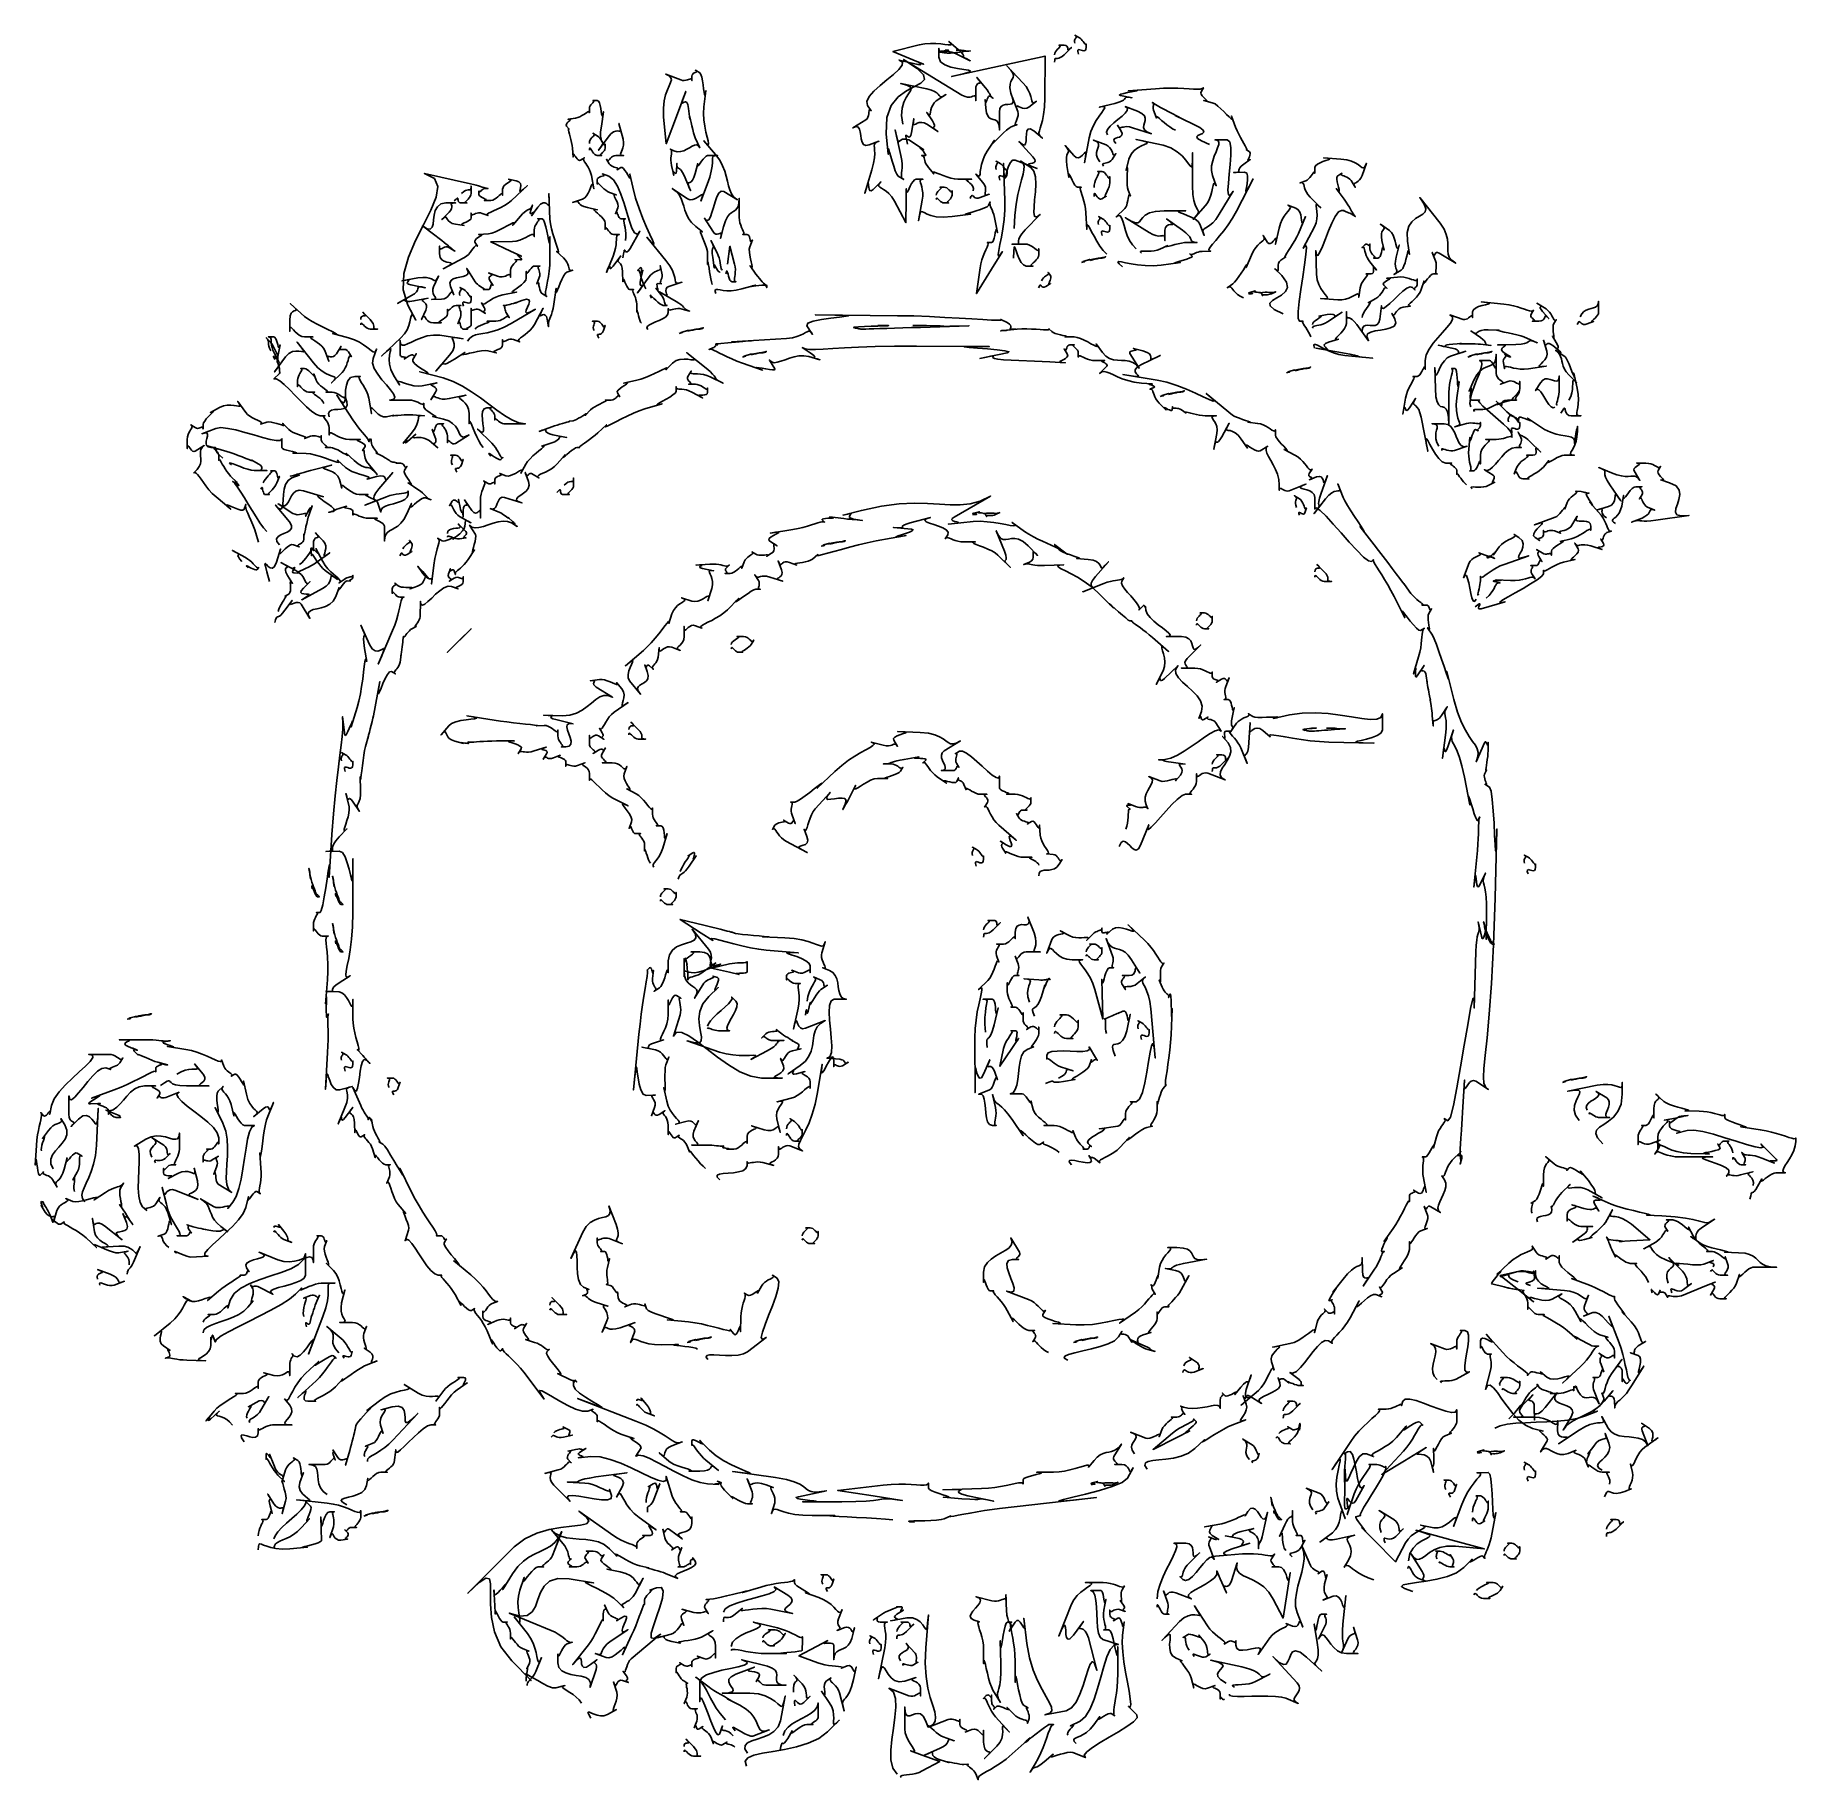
# Model space of a CAD drawing. Extents: x 1 to 224, y 2 to 223.
import ezdxf

# ---------------------------------------------------------------- set-up
doc = ezdxf.new("R2010")
doc.units = 0

msp = doc.modelspace()

# ---------------------------------------------------------------- linework, layer by layer
for points in [[(120.54, 193.75), (120.64, 194.28), (120.78, 194.77), (120.95, 195.24), (121.13, 195.67), (121.3, 196.05), (121.44, 196.37), (121.54, 196.64), (121.59, 196.83), (121.57, 196.96), (121.45, 197), (122, 197), (122.15, 197.08), (122.26, 197.27), (122.35, 197.55), (122.43, 197.87), (122.48, 198.19), (122.53, 198.46), (122.58, 198.64), (122.63, 198.69), (122.69, 198.57), (122.77, 198.24), (122.48, 199.75), (122.39, 200.17), (122.29, 200.53), (122.18, 200.84), (122.07, 201.11), (121.97, 201.34), (121.89, 201.53), (121.82, 201.7), (121.79, 201.85), (121.78, 201.99), (121.82, 202.13), (121.63, 201.67), (121.46, 201.52), (121.09, 201.36), (120.61, 201.18), (120.07, 201), (119.54, 200.84), (119.08, 200.7), (118.77, 200.6), (118.67, 200.54), (118.84, 200.53), (119.36, 200.59), (117, 200.27), (115.87, 200.19), (114.99, 200.25), (114.31, 200.4), (113.82, 200.59), (113.47, 200.77), (113.23, 200.89), (113.07, 200.9), (112.95, 200.75), (112.85, 200.38), (112.72, 199.75), (113.22, 202.35), (113.28, 202.85), (113.27, 203.29), (113.22, 203.69), (113.15, 204.03), (113.06, 204.33), (113, 204.57), (112.97, 204.76), (112.99, 204.89), (113.09, 204.97), (113.29, 205), (112.45, 205), (112.25, 204.92), (112.05, 204.73), (111.86, 204.45), (111.7, 204.13), (111.55, 203.82), (111.42, 203.55), (111.32, 203.37), (111.24, 203.33), (111.19, 203.45), (111.18, 203.79), (111.17, 202.25), (111.15, 199.5), (111.15, 199.5), (109.7, 202.21), (109.7, 202.21), (109.35, 202.77), (108.98, 203.19), (108.63, 203.5), (108.31, 203.72), (108.04, 203.88), (107.82, 204), (107.69, 204.12), (107.67, 204.25), (107.76, 204.42), (107.98, 204.66), (106.98, 203.71), (106.73, 203.54), (106.56, 203.57), (106.47, 203.74), (106.43, 203.98), (106.41, 204.22), (106.39, 204.4), (106.36, 204.46), (106.28, 204.32), (106.15, 203.93), (105.93, 203.22), (106.82, 206.21), (107.04, 207.06), (107.16, 207.74), (107.19, 208.28), (107.18, 208.7), (107.15, 209.02), (107.13, 209.25), (107.15, 209.43), (107.23, 209.57), (107.41, 209.69), (107.71, 209.83), (106.47, 209.35), (106.04, 209.28), (105.76, 209.42), (105.58, 209.72), (105.48, 210.12), (105.42, 210.57), (105.36, 211.01), (105.26, 211.37), (105.09, 211.62), (104.82, 211.68), (104.41, 211.52), (106.06, 212.53), (106.21, 212.67), (106.31, 212.86), (106.38, 213.07), (106.42, 213.29), (106.45, 213.5), (106.47, 213.67), (106.5, 213.8), (106.55, 213.86), (106.63, 213.82), (106.75, 213.69), (106.28, 214.34), (106.18, 214.87), (106.48, 215.5), (107.09, 216.18), (107.88, 216.9), (108.74, 217.62), (109.57, 218.3), (110.25, 218.93), (110.67, 219.46), (110.72, 219.87), (110.28, 220.13), (112.66, 219.56), (112.89, 219.52), (112.99, 219.53), (113, 219.57), (112.95, 219.63), (112.88, 219.7), (112.82, 219.76), (112.81, 219.79), (112.87, 219.79), (113.05, 219.73), (113.38, 219.59), (112, 220.17), (109.5, 221.2), (109.5, 221.2), (112.83, 222.04), (112.83, 222.04), (113.56, 222.17), (114.27, 222.22), (114.95, 222.21), (115.56, 222.16), (116.09, 222.09), (116.5, 222.05), (116.79, 222.04), (116.91, 222.09), (116.85, 222.23), (116.59, 222.49), (117.83, 221.42), (118.19, 221.08), (118.38, 220.85), (118.46, 220.71), (118.46, 220.62), (118.43, 220.57), (118.41, 220.54), (118.44, 220.49), (118.58, 220.41), (118.85, 220.27), (119.31, 220.04), (117.42, 220.95), (116.96, 221.13), (116.58, 221.21), (116.25, 221.23), (115.98, 221.2), (115.77, 221.15), (115.6, 221.12), (115.48, 221.12), (115.39, 221.19), (115.35, 221.35), (115.33, 221.63), (115.33, 220.48), (115.55, 219.9), (116.1, 219.5), (116.85, 219.22), (117.69, 219.04), (118.47, 218.92), (119.06, 218.83), (119.33, 218.73), (119.16, 218.59), (118.41, 218.36), (116.94, 218.02), (123.15, 219.38), (128.8, 220.62), (128.8, 220.62), (128.75, 215.31), (128.75, 215.31), (128.7, 214.14), (128.6, 213.2), (128.46, 212.47), (128.31, 211.91), (128.17, 211.48), (128.07, 211.15), (128.02, 210.9), (128.05, 210.68), (128.19, 210.46), (128.45, 210.21), (127.35, 211.13), (126.91, 211.4), (126.64, 211.37), (126.49, 211.13), (126.43, 210.74), (126.4, 210.29), (126.38, 209.86), (126.32, 209.51), (126.18, 209.33), (125.91, 209.4), (125.47, 209.79), (127.25, 207.86), (127.5, 207.52), (127.52, 207.29), (127.39, 207.14), (127.18, 207.06), (126.94, 207), (126.75, 206.96), (126.67, 206.9), (126.77, 206.8), (127.12, 206.63), (127.77, 206.36), (125, 207.43), (124.66, 207.41), (124.39, 207.12), (124.17, 206.67), (124, 206.15), (123.87, 205.65), (123.77, 205.28), (123.69, 205.14), (123.63, 205.32), (123.58, 205.91), (123.54, 207.02), (123.7, 202.35), (123.69, 201.11), (123.59, 199.89), (123.43, 198.72), (123.25, 197.65), (123.07, 196.72), (122.93, 195.98), (122.86, 195.48), (122.89, 195.26), (123.05, 195.37), (123.38, 195.84), (121.99, 193.6), (120.08, 190.5), (120.08, 190.5), (120.54, 193.75)], [(117.5, 221.38), (117.86, 221.37), (118.14, 221.36), (118.34, 221.34), (118.5, 221.32), (118.62, 221.29), (118.72, 221.28), (118.83, 221.26), (118.95, 221.26), (119.11, 221.27), (119.33, 221.29), (118.5, 221.19), (118.24, 221.16), (117.98, 221.13), (117.71, 221.1), (117.46, 221.08), (117.22, 221.06), (117.03, 221.04), (116.87, 221.02), (116.77, 221.01), (116.73, 221), (116.78, 221), (116.5, 221), (116.41, 221.01), (116.29, 221.02), (116.17, 221.04), (116.05, 221.06), (115.93, 221.08), (115.83, 221.1), (115.76, 221.11), (115.72, 221.12), (115.72, 221.11), (115.78, 221.08), (115.5, 221.19), (115.49, 221.22), (115.59, 221.25), (115.77, 221.27), (116, 221.3), (116.22, 221.32), (116.42, 221.34), (116.54, 221.35), (116.56, 221.37), (116.43, 221.37), (116.12, 221.38)], [(130, 220.8), (130.03, 220.99), (130.12, 221.18), (130.24, 221.35), (130.38, 221.51), (130.52, 221.65), (130.64, 221.77), (130.71, 221.87), (130.74, 221.94), (130.69, 221.98), (130.54, 222), (131.2, 222), (131.43, 221.97), (131.57, 221.88), (131.64, 221.77), (131.66, 221.64), (131.67, 221.52), (131.67, 221.42), (131.7, 221.38), (131.77, 221.4), (131.91, 221.51), (132.13, 221.73), (131.2, 220.8), (130.94, 220.57), (130.72, 220.43), (130.53, 220.36), (130.37, 220.34), (130.25, 220.33), (130.15, 220.33), (130.08, 220.3), (130.04, 220.23), (130.01, 220.09), (130, 219.87)], [(132.58, 222.25), (132.54, 222.44), (132.54, 222.59), (132.57, 222.72), (132.62, 222.83), (132.68, 222.92), (132.73, 222.99), (132.75, 223.06), (132.75, 223.13), (132.69, 223.2), (132.57, 223.28), (133.08, 223), (133.23, 222.9), (133.37, 222.77), (133.5, 222.62), (133.62, 222.47), (133.73, 222.32), (133.82, 222.2), (133.9, 222.11), (133.95, 222.06), (133.99, 222.08), (134, 222.16), (134, 221.75), (133.96, 221.47), (133.86, 221.33), (133.71, 221.29), (133.53, 221.32), (133.35, 221.38), (133.18, 221.43), (133.04, 221.45), (132.96, 221.38), (132.95, 221.21), (133.04, 220.89)], [(86.57, 191.67), (86.48, 191.98), (86.39, 192.37), (86.31, 192.82), (86.23, 193.28), (86.17, 193.72), (86.11, 194.09), (86.06, 194.36), (86.03, 194.5), (86.01, 194.45), (86, 194.2), (86, 195.46), (85.96, 195.86), (85.85, 196.31), (85.7, 196.76), (85.52, 197.21), (85.35, 197.62), (85.21, 197.97), (85.11, 198.24), (85.08, 198.4), (85.14, 198.44), (85.33, 198.32), (84.5, 199), (83.97, 199.52), (83.58, 200.04), (83.31, 200.56), (83.12, 201.07), (82.96, 201.57), (82.81, 202.07), (82.62, 202.55), (82.37, 203.01), (82.01, 203.44), (81.51, 203.85), (83.46, 202.53), (83.79, 202.4), (84.13, 202.42), (84.45, 202.55), (84.75, 202.72), (85.01, 202.9), (85.21, 203.04), (85.34, 203.09), (85.38, 203.01), (85.32, 202.74), (85.14, 202.24), (85.94, 204.35), (86.26, 205.28), (86.46, 206.04), (86.56, 206.65), (86.6, 207.11), (86.62, 207.46), (86.62, 207.7), (86.66, 207.86), (86.76, 207.95), (86.94, 207.99), (87.25, 208), (86, 208), (85.82, 207.94), (85.63, 207.78), (85.43, 207.55), (85.23, 207.29), (85.05, 207.03), (84.89, 206.81), (84.77, 206.66), (84.7, 206.62), (84.69, 206.72), (84.74, 206.99), (84.43, 205.75), (84.26, 205.21), (84.08, 204.87), (83.9, 204.68), (83.74, 204.6), (83.61, 204.57), (83.52, 204.54), (83.49, 204.48), (83.52, 204.32), (83.63, 204.04), (83.83, 203.56), (83, 205.5), (82.83, 205.85), (82.68, 206.08), (82.54, 206.24), (82.41, 206.33), (82.31, 206.39), (82.22, 206.44), (82.16, 206.5), (82.12, 206.6), (82.1, 206.77), (82.11, 207.02), (82.04, 206), (82.01, 205.82), (81.96, 205.75), (81.89, 205.76), (81.82, 205.83), (81.74, 205.91), (81.68, 205.98), (81.64, 206.01), (81.63, 205.96), (81.64, 205.8), (81.71, 205.51), (81.42, 206.75), (81.36, 207.1), (81.34, 207.42), (81.34, 207.7), (81.37, 207.96), (81.4, 208.17), (81.42, 208.36), (81.43, 208.52), (81.42, 208.65), (81.36, 208.75), (81.26, 208.83), (81.7, 208.62), (82.14, 208.49), (82.56, 208.51), (82.96, 208.62), (83.34, 208.81), (83.7, 209.01), (84.02, 209.2), (84.32, 209.33), (84.58, 209.37), (84.81, 209.27), (85, 208.99), (84.43, 210.25), (84.33, 210.52), (84.22, 210.89), (84.11, 211.32), (84.01, 211.77), (83.91, 212.2), (83.83, 212.56), (83.76, 212.83), (83.72, 212.95), (83.71, 212.89), (83.74, 212.61), (83.59, 213.96), (83.49, 214.49), (83.34, 214.75), (83.18, 214.83), (83.01, 214.79), (82.87, 214.71), (82.77, 214.65), (82.73, 214.7), (82.78, 214.91), (82.93, 215.37), (83.22, 216.14), (82.03, 212.96), (80.74, 209.5), (80.74, 209.5), (80.41, 212.91), (80.41, 212.91), (80.38, 214.03), (80.48, 214.95), (80.66, 215.72), (80.89, 216.35), (81.12, 216.86), (81.3, 217.27), (81.4, 217.6), (81.35, 217.88), (81.13, 218.12), (80.68, 218.34), (82.6, 217.6), (82.83, 217.54), (83.04, 217.53), (83.24, 217.56), (83.43, 217.61), (83.59, 217.66), (83.73, 217.71), (83.84, 217.73), (83.93, 217.72), (83.98, 217.66), (84, 217.53), (84, 218.09), (84.03, 218.24), (84.1, 218.35), (84.2, 218.44), (84.32, 218.5), (84.43, 218.55), (84.53, 218.59), (84.6, 218.63), (84.61, 218.69), (84.57, 218.75), (84.45, 218.84), (85, 218.5), (85.15, 218.3), (85.27, 217.94), (85.36, 217.47), (85.43, 216.97), (85.49, 216.47), (85.55, 216.05), (85.59, 215.75), (85.65, 215.65), (85.7, 215.78), (85.78, 216.22), (85.51, 214.19), (85.46, 213.36), (85.51, 212.52), (85.63, 211.72), (85.78, 210.99), (85.93, 210.35), (86.05, 209.86), (86.1, 209.53), (86.06, 209.4), (85.87, 209.51), (85.53, 209.89), (87.01, 208.14), (87.53, 207.42), (87.9, 206.72), (88.17, 206.04), (88.36, 205.39), (88.51, 204.77), (88.65, 204.19), (88.81, 203.65), (89.03, 203.17), (89.34, 202.75), (89.78, 202.4), (88.07, 203.46), (87.72, 203.51), (87.42, 203.25), (87.17, 202.76), (86.95, 202.13), (86.74, 201.44), (86.55, 200.77), (86.35, 200.22), (86.13, 199.85), (85.88, 199.77), (85.59, 200.05), (86.64, 198.41), (86.84, 198.18), (87.04, 198.06), (87.22, 198.04), (87.39, 198.07), (87.53, 198.12), (87.64, 198.16), (87.71, 198.15), (87.73, 198.06), (87.7, 197.86), (87.61, 197.5), (88.01, 198.97), (88.26, 199.71), (88.52, 200.23), (88.79, 200.57), (89.05, 200.8), (89.3, 200.96), (89.53, 201.1), (89.72, 201.29), (89.87, 201.56), (89.97, 201.98), (90, 202.59), (90, 200.17), (90.03, 199.82), (90.1, 199.48), (90.19, 199.17), (90.31, 198.89), (90.42, 198.64), (90.51, 198.42), (90.58, 198.24), (90.6, 198.11), (90.55, 198.03), (90.44, 198), (90.97, 198), (91.11, 197.96), (91.21, 197.85), (91.29, 197.69), (91.35, 197.51), (91.4, 197.33), (91.44, 197.18), (91.48, 197.08), (91.52, 197.05), (91.59, 197.12), (91.67, 197.3), (91.34, 196.45), (91.28, 196.15), (91.29, 195.77), (91.35, 195.36), (91.43, 194.93), (91.52, 194.53), (91.59, 194.19), (91.63, 193.93), (91.62, 193.8), (91.54, 193.83), (91.37, 194.04), (92.12, 192.98), (92.35, 192.69), (92.56, 192.43), (92.75, 192.2), (92.93, 192), (93.09, 191.83), (93.23, 191.68), (93.34, 191.56), (93.43, 191.45), (93.48, 191.36), (93.5, 191.27), (93.49, 191.53), (93.41, 191.58), (93.18, 191.59), (92.85, 191.56), (92.48, 191.52), (92.12, 191.47), (91.81, 191.43), (91.6, 191.41), (91.54, 191.42), (91.68, 191.47), (92.06, 191.59), (90.32, 191.09), (89.61, 190.93), (88.98, 190.87), (88.42, 190.87), (87.95, 190.91), (87.57, 190.97), (87.27, 191.01), (87.06, 191.01), (86.95, 190.94), (86.94, 190.78), (87.02, 190.5)], [(119.66, 203.55), (119.7, 203.84), (119.62, 204.1), (119.46, 204.32), (119.26, 204.5), (119.06, 204.66), (118.9, 204.79), (118.82, 204.88), (118.87, 204.95), (119.08, 204.99), (119.49, 205), (117.73, 205), (117.29, 205.04), (116.82, 205.15), (116.34, 205.3), (115.87, 205.48), (115.44, 205.65), (115.07, 205.79), (114.78, 205.89), (114.61, 205.92), (114.57, 205.86), (114.68, 205.68), (114, 206.5), (113.82, 206.74), (113.69, 206.97), (113.6, 207.19), (113.53, 207.38), (113.49, 207.56), (113.44, 207.71), (113.4, 207.83), (113.34, 207.92), (113.25, 207.98), (113.14, 208), (113.6, 208), (113.67, 208.04), (113.63, 208.16), (113.52, 208.33), (113.36, 208.52), (113.19, 208.7), (113.05, 208.86), (112.96, 208.97), (112.97, 209), (113.1, 208.93), (113.4, 208.73), (112.11, 209.63), (111.5, 209.99), (111.05, 210.11), (110.72, 210.09), (110.5, 209.97), (110.35, 209.84), (110.24, 209.75), (110.16, 209.78), (110.08, 210), (109.96, 210.47), (109.78, 211.26), (110.5, 208.01), (110.61, 207.4), (110.65, 206.9), (110.66, 206.47), (110.63, 206.12), (110.6, 205.83), (110.57, 205.6), (110.57, 205.4), (110.6, 205.24), (110.7, 205.1), (110.87, 204.96), (110.16, 205.4), (109.98, 205.63), (109.79, 206.07), (109.59, 206.65), (109.4, 207.28), (109.22, 207.89), (109.07, 208.42), (108.96, 208.79), (108.88, 208.92), (108.86, 208.74), (108.91, 208.17), (108.65, 210.77), (108.72, 212.84), (109.29, 214.36), (110.18, 215.45), (111.22, 216.21), (112.23, 216.76), (113.05, 217.21), (113.49, 217.67), (113.38, 218.25), (112.56, 219.06), (110.84, 220.2), (118.25, 215.69), (118.64, 215.49), (118.97, 215.41), (119.25, 215.41), (119.47, 215.46), (119.65, 215.53), (119.79, 215.57), (119.89, 215.57), (119.95, 215.49), (119.99, 215.3), (120, 214.96), (120, 216.36), (120.03, 216.74), (120.12, 216.98), (120.24, 217.12), (120.37, 217.19), (120.49, 217.21), (120.57, 217.23), (120.6, 217.28), (120.56, 217.39), (120.41, 217.59), (120.15, 217.92), (121.25, 216.58), (121.43, 216.35), (121.58, 216.15), (121.68, 215.98), (121.77, 215.83), (121.84, 215.71), (121.89, 215.6), (121.95, 215.51), (122.01, 215.43), (122.09, 215.35), (122.19, 215.27), (121.81, 215.53), (121.71, 215.55), (121.61, 215.48), (121.53, 215.34), (121.45, 215.17), (121.39, 215), (121.34, 214.85), (121.29, 214.76), (121.25, 214.75), (121.22, 214.85), (121.19, 215.1), (121.27, 214), (121.37, 213.42), (121.52, 213.04), (121.72, 212.81), (121.96, 212.68), (122.2, 212.6), (122.44, 212.53), (122.66, 212.4), (122.84, 212.18), (122.96, 211.81), (123, 211.25), (123, 213.5), (123.06, 213.97), (123.24, 214.25), (123.48, 214.41), (123.77, 214.47), (124.07, 214.49), (124.35, 214.51), (124.58, 214.57), (124.72, 214.72), (124.74, 215), (124.61, 215.46), (125.33, 213.58), (125.38, 213.34), (125.36, 213.08), (125.3, 212.83), (125.21, 212.58), (125.12, 212.35), (125.04, 212.16), (124.99, 212.01), (125, 211.91), (125.08, 211.88), (125.25, 211.93), (124.5, 211.64), (124.23, 211.48), (123.89, 211.21), (123.53, 210.88), (123.15, 210.51), (122.8, 210.16), (122.5, 209.86), (122.27, 209.64), (122.16, 209.56), (122.18, 209.65), (122.36, 209.96), (121.44, 208.55), (121.11, 207.96), (120.89, 207.4), (120.74, 206.86), (120.64, 206.39), (120.58, 205.98), (120.54, 205.66), (120.48, 205.45), (120.39, 205.37), (120.25, 205.44), (120.03, 205.67), (120.91, 204.61), (121.11, 204.3), (121.22, 204.01), (121.25, 203.74), (121.24, 203.5), (121.21, 203.3), (121.19, 203.14), (121.2, 203.04), (121.27, 202.99), (121.43, 203.01), (121.71, 203.1), (120.58, 202.67), (120.31, 202.6), (120.1, 202.61), (119.93, 202.66), (119.8, 202.75), (119.7, 202.84), (119.61, 202.92), (119.54, 202.95), (119.47, 202.92), (119.38, 202.8), (119.28, 202.57)], [(124.75, 215.06), (124.45, 215.94), (124.34, 216.59), (124.37, 217.07), (124.47, 217.42), (124.61, 217.68), (124.73, 217.91), (124.77, 218.15), (124.69, 218.45), (124.44, 218.86), (123.96, 219.41), (125.99, 217.24), (126.38, 216.76), (126.66, 216.3), (126.85, 215.87), (126.98, 215.49), (127.06, 215.17), (127.12, 214.93), (127.19, 214.76), (127.3, 214.69), (127.46, 214.73), (127.69, 214.89), (126.74, 214.16), (126.48, 214.02), (126.21, 213.99), (125.95, 214.03), (125.7, 214.11), (125.49, 214.2), (125.32, 214.28), (125.2, 214.3), (125.14, 214.25), (125.16, 214.09), (125.27, 213.78)], [(110.74, 212), (110.58, 213.11), (110.65, 214.03), (110.88, 214.77), (111.18, 215.37), (111.49, 215.84), (111.73, 216.21), (111.82, 216.5), (111.69, 216.73), (111.27, 216.93), (110.48, 217.13), (113.81, 216.47), (114.38, 216.32), (114.78, 216.15), (115.07, 215.97), (115.25, 215.79), (115.38, 215.64), (115.48, 215.52), (115.58, 215.46), (115.71, 215.47), (115.92, 215.56), (116.22, 215.75), (115, 214.93), (114.73, 214.68), (114.54, 214.4), (114.4, 214.09), (114.32, 213.79), (114.26, 213.53), (114.22, 213.32), (114.17, 213.18), (114.09, 213.15), (113.97, 213.24), (113.79, 213.49), (114.5, 212.4), (114.69, 212.08), (114.76, 211.86), (114.76, 211.72), (114.72, 211.64), (114.66, 211.6), (114.61, 211.56), (114.62, 211.51), (114.7, 211.43), (114.89, 211.28), (115.21, 211.06), (113.86, 211.97), (113.47, 212.16), (113.14, 212.22), (112.84, 212.19), (112.59, 212.11), (112.39, 212.01), (112.24, 211.94), (112.13, 211.93), (112.08, 212.03), (112.09, 212.26), (112.14, 212.67), (111.86, 210.95), (111.76, 210.57), (111.63, 210.39), (111.5, 210.36), (111.38, 210.42), (111.27, 210.52), (111.18, 210.59), (111.14, 210.58), (111.14, 210.42), (111.21, 210.07), (111.35, 209.45)], [(136.63, 195.5), (136.16, 195.96), (135.73, 196.53), (135.34, 197.15), (135, 197.77), (134.7, 198.35), (134.46, 198.82), (134.27, 199.14), (134.15, 199.25), (134.08, 199.1), (134.08, 198.64), (133.96, 200.75), (133.91, 201.28), (133.82, 201.77), (133.7, 202.24), (133.57, 202.67), (133.45, 203.05), (133.35, 203.37), (133.27, 203.64), (133.24, 203.83), (133.28, 203.96), (133.38, 204), (132.89, 204), (132.74, 204.08), (132.57, 204.27), (132.4, 204.55), (132.23, 204.87), (132.08, 205.19), (131.95, 205.46), (131.84, 205.64), (131.78, 205.69), (131.77, 205.57), (131.81, 205.24), (131.57, 206.75), (131.5, 207.35), (131.51, 207.78), (131.56, 208.08), (131.64, 208.28), (131.72, 208.41), (131.78, 208.51), (131.8, 208.61), (131.74, 208.75), (131.6, 208.95), (131.34, 209.27), (132.42, 208.02), (132.73, 207.77), (133.03, 207.74), (133.3, 207.86), (133.54, 208.06), (133.73, 208.27), (133.88, 208.43), (133.96, 208.45), (133.98, 208.29), (133.93, 207.86), (133.8, 207.1), (134.39, 210.26), (134.61, 211.08), (134.92, 211.81), (135.28, 212.46), (135.64, 213.01), (135.97, 213.46), (136.22, 213.81), (136.36, 214.06), (136.34, 214.19), (136.13, 214.22), (135.67, 214.13), (137.64, 214.62), (138.15, 214.77), (138.5, 214.92), (138.72, 215.05), (138.85, 215.17), (138.93, 215.28), (138.99, 215.35), (139.07, 215.4), (139.21, 215.42), (139.44, 215.4), (139.8, 215.34), (138.35, 215.62), (138.22, 215.69), (138.39, 215.78), (138.77, 215.88), (139.26, 215.99), (139.76, 216.09), (140.2, 216.17), (140.46, 216.24), (140.47, 216.27), (140.13, 216.26), (139.34, 216.2), (142.81, 216.48), (143.83, 216.55), (144.78, 216.56), (145.63, 216.55), (146.39, 216.51), (147.06, 216.47), (147.63, 216.44), (148.1, 216.42), (148.47, 216.44), (148.73, 216.5), (148.88, 216.61), (148.57, 216.11), (148.54, 215.96), (148.59, 215.78), (148.72, 215.6), (148.87, 215.43), (149.04, 215.26), (149.17, 215.13), (149.26, 215.02), (149.27, 214.96), (149.16, 214.94), (148.91, 214.99), (150, 214.71), (150.35, 214.56), (150.72, 214.29), (151.1, 213.95), (151.48, 213.58), (151.82, 213.23), (152.12, 212.92), (152.34, 212.71), (152.48, 212.62), (152.51, 212.72), (152.42, 213.02), (152.96, 211.6), (153.14, 211.16), (153.35, 210.73), (153.57, 210.3), (153.79, 209.9), (153.99, 209.54), (154.17, 209.23), (154.3, 208.98), (154.38, 208.82), (154.38, 208.74), (154.3, 208.77), (154.73, 208.48), (154.81, 208.37), (154.82, 208.22), (154.78, 208.04), (154.71, 207.84), (154.63, 207.66), (154.56, 207.51), (154.52, 207.4), (154.54, 207.34), (154.63, 207.37), (154.82, 207.49), (154, 206.91), (153.68, 206.65), (153.49, 206.44), (153.4, 206.28), (153.37, 206.15), (153.37, 206.05), (153.37, 205.98), (153.33, 205.93), (153.23, 205.89), (153.03, 205.87), (152.69, 205.85), (154.07, 205.9), (154.36, 205.78), (154.48, 205.43), (154.48, 204.96), (154.41, 204.44), (154.32, 203.95), (154.25, 203.59), (154.26, 203.43), (154.38, 203.57), (154.68, 204.08), (155.18, 205.05), (153.07, 200.94), (152.57, 200.05), (152.02, 199.23), (151.46, 198.48), (150.92, 197.82), (150.43, 197.24), (150.02, 196.76), (149.73, 196.38), (149.57, 196.1), (149.59, 195.94), (149.81, 195.9), (148.7, 195.84), (148.43, 195.82), (148.19, 195.77), (147.98, 195.7), (147.81, 195.63), (147.66, 195.56), (147.53, 195.5), (147.42, 195.46), (147.32, 195.44), (147.23, 195.46), (147.14, 195.53), (147.43, 195.24), (147.39, 195.14), (147.15, 195.02), (146.78, 194.88), (146.33, 194.74), (145.89, 194.61), (145.51, 194.5), (145.26, 194.42), (145.2, 194.37), (145.42, 194.38), (145.96, 194.45), (143.53, 194.11), (142.48, 194.03), (141.47, 194.05), (140.53, 194.15), (139.7, 194.29), (139, 194.42), (138.47, 194.52), (138.13, 194.56), (138.02, 194.49), (138.17, 194.28), (138.61, 193.9)], [(77.6, 186.74), (77.5, 186.88), (77.41, 187.11), (77.32, 187.38), (77.25, 187.67), (77.18, 187.95), (77.12, 188.19), (77.07, 188.36), (77.03, 188.43), (77.01, 188.37), (77, 188.16), (77, 189.17), (76.98, 189.46), (76.91, 189.74), (76.83, 190.01), (76.73, 190.25), (76.63, 190.46), (76.54, 190.65), (76.49, 190.79), (76.47, 190.91), (76.51, 190.98), (76.61, 191), (76.14, 191), (76, 191.06), (75.86, 191.22), (75.73, 191.45), (75.61, 191.71), (75.5, 191.97), (75.41, 192.19), (75.34, 192.34), (75.28, 192.38), (75.25, 192.28), (75.25, 192.01), (75.22, 193.25), (75.17, 193.73), (75.08, 194.07), (74.96, 194.28), (74.83, 194.42), (74.72, 194.5), (74.63, 194.56), (74.59, 194.63), (74.63, 194.75), (74.75, 194.95), (74.98, 195.27), (74.01, 194), (73.8, 193.76), (73.67, 193.68), (73.61, 193.72), (73.58, 193.82), (73.58, 193.94), (73.57, 194.04), (73.55, 194.06), (73.48, 193.95), (73.36, 193.68), (73.15, 193.18), (74, 195.25), (74.2, 195.79), (74.32, 196.27), (74.38, 196.69), (74.41, 197.04), (74.42, 197.34), (74.43, 197.58), (74.46, 197.77), (74.52, 197.9), (74.63, 197.97), (74.81, 198), (74.07, 198), (73.89, 198.04), (73.73, 198.14), (73.58, 198.29), (73.44, 198.46), (73.31, 198.63), (73.21, 198.77), (73.12, 198.86), (73.05, 198.89), (73.01, 198.83), (73, 198.65), (73, 199.45), (72.94, 199.7), (72.78, 199.96), (72.55, 200.22), (72.29, 200.47), (72.03, 200.7), (71.81, 200.89), (71.66, 201.05), (71.62, 201.15), (71.72, 201.18), (71.99, 201.13), (70.75, 201.42), (70.3, 201.55), (70, 201.68), (69.81, 201.81), (69.69, 201.94), (69.62, 202.04), (69.56, 202.13), (69.49, 202.18), (69.37, 202.19), (69.17, 202.15), (68.86, 202.06), (70.11, 202.47), (70.41, 202.64), (70.65, 202.91), (70.85, 203.24), (71.01, 203.58), (71.13, 203.9), (71.23, 204.16), (71.32, 204.32), (71.4, 204.34), (71.48, 204.17), (71.57, 203.79), (71.25, 205.49), (71.15, 205.88), (71.01, 206.22), (70.85, 206.52), (70.69, 206.78), (70.53, 207.01), (70.39, 207.21), (70.3, 207.37), (70.25, 207.51), (70.27, 207.63), (70.37, 207.73), (69.89, 207.43), (69.74, 207.4), (69.59, 207.46), (69.45, 207.59), (69.32, 207.76), (69.2, 207.93), (69.09, 208.08), (69.01, 208.17), (68.95, 208.18), (68.93, 208.06), (68.93, 207.81), (68.85, 208.94), (68.81, 209.29), (68.74, 209.66), (68.66, 210.04), (68.57, 210.39), (68.49, 210.72), (68.41, 211), (68.36, 211.22), (68.34, 211.36), (68.36, 211.4), (68.43, 211.34), (68.1, 211.75), (68.05, 211.88), (68.09, 212.01), (68.18, 212.14), (68.3, 212.27), (68.43, 212.39), (68.54, 212.49), (68.61, 212.56), (68.61, 212.62), (68.51, 212.63), (68.29, 212.61), (69.25, 212.75), (69.53, 212.82), (69.8, 212.93), (70.05, 213.07), (70.28, 213.21), (70.49, 213.36), (70.66, 213.48), (70.8, 213.57), (70.91, 213.6), (70.98, 213.57), (71, 213.45), (71, 214), (71.03, 214.16), (71.1, 214.32), (71.2, 214.46), (71.32, 214.59), (71.43, 214.71), (71.53, 214.81), (71.6, 214.89), (71.61, 214.95), (71.57, 214.99), (71.45, 215), (72, 215), (72.15, 214.91), (72.27, 214.68), (72.37, 214.35), (72.44, 213.97), (72.5, 213.6), (72.55, 213.29), (72.6, 213.08), (72.65, 213.02), (72.71, 213.17), (72.79, 213.57), (72.52, 211.75), (72.43, 211), (72.43, 210.47), (72.48, 210.11), (72.55, 209.89), (72.63, 209.74), (72.69, 209.64), (72.69, 209.52), (72.63, 209.36), (72.46, 209.09), (72.17, 208.69), (73.38, 210.33), (73.74, 210.76), (74.06, 211), (74.34, 211.11), (74.57, 211.13), (74.74, 211.12), (74.86, 211.11), (74.92, 211.16), (74.93, 211.3), (74.87, 211.6), (74.75, 212.08), (75.27, 210.08), (75.33, 209.68), (75.32, 209.33), (75.26, 209.01), (75.17, 208.74), (75.07, 208.51), (74.99, 208.33), (74.96, 208.18), (74.99, 208.08), (75.11, 208.02), (75.34, 208), (74.35, 208), (74.13, 207.97), (73.95, 207.9), (73.8, 207.8), (73.68, 207.68), (73.58, 207.56), (73.5, 207.46), (73.42, 207.39), (73.34, 207.38), (73.26, 207.42), (73.16, 207.54), (73.51, 206.98), (73.63, 206.83), (73.79, 206.72), (73.97, 206.62), (74.15, 206.55), (74.32, 206.49), (74.47, 206.44), (74.57, 206.39), (74.63, 206.34), (74.62, 206.28), (74.52, 206.2), (74.99, 206.49), (75.14, 206.49), (75.32, 206.36), (75.51, 206.13), (75.7, 205.85), (75.87, 205.56), (76.02, 205.32), (76.14, 205.16), (76.2, 205.14), (76.2, 205.29), (76.14, 205.66), (76.5, 204), (76.86, 202.62), (77.31, 201.29), (77.79, 200.04), (78.26, 198.93), (78.68, 198), (79, 197.29), (79.16, 196.85), (79.13, 196.74), (78.86, 196.99), (78.3, 197.65), (80.7, 194.7), (81.2, 194.02), (81.53, 193.43), (81.73, 192.94), (81.84, 192.54), (81.89, 192.23), (81.93, 192.01), (82, 191.87), (82.13, 191.81), (82.36, 191.84), (82.74, 191.95), (81.2, 191.46), (80.87, 191.3), (80.72, 191.1), (80.68, 190.87), (80.73, 190.65), (80.8, 190.46), (80.85, 190.32), (80.83, 190.25), (80.7, 190.28), (80.4, 190.42), (79.89, 190.71), (82, 189.5), (82.36, 189.28), (82.61, 189.1), (82.79, 188.94), (82.92, 188.8), (83.01, 188.69), (83.09, 188.59), (83.18, 188.51), (83.3, 188.43), (83.47, 188.35), (83.71, 188.28), (82.75, 188.54), (82.47, 188.59), (82.2, 188.59), (81.95, 188.57), (81.72, 188.53), (81.51, 188.48), (81.34, 188.44), (81.2, 188.42), (81.09, 188.43), (81.02, 188.48), (81, 188.6), (81, 188.11), (80.91, 187.79), (80.65, 187.53), (80.29, 187.29), (79.85, 187.09), (79.4, 186.9), (78.97, 186.72), (78.61, 186.54), (78.36, 186.36), (78.28, 186.16), (78.4, 185.93)], [(145.33, 211.21), (144.97, 211.39), (144.6, 211.64), (144.23, 211.91), (143.88, 212.2), (143.57, 212.47), (143.3, 212.7), (143.08, 212.87), (142.94, 212.96), (142.88, 212.93), (142.92, 212.77), (142.62, 213.56), (142.55, 213.78), (142.51, 213.96), (142.51, 214.11), (142.52, 214.24), (142.54, 214.35), (142.55, 214.44), (142.55, 214.53), (142.53, 214.6), (142.48, 214.68), (142.39, 214.76), (142.78, 214.47), (143.01, 214.34), (143.41, 214.12), (143.92, 213.85), (144.47, 213.56), (145.01, 213.29), (145.48, 213.05), (145.8, 212.88), (145.92, 212.81), (145.77, 212.87), (145.3, 213.1), (147.5, 212.05), (148.42, 211.57), (148.85, 211.22), (148.92, 210.98), (148.75, 210.82), (148.46, 210.69), (148.18, 210.57), (148.04, 210.41), (148.14, 210.19), (148.63, 209.87), (149.63, 209.41)], [(136.71, 210.62), (136.57, 210.96), (136.7, 211.33), (137.04, 211.74), (137.51, 212.16), (138.03, 212.59), (138.55, 213), (138.97, 213.38), (139.22, 213.72), (139.24, 214.01), (138.95, 214.23), (140.53, 213.63), (141.08, 213.35), (141.39, 213.06), (141.49, 212.76), (141.47, 212.45), (141.39, 212.15), (141.31, 211.85), (141.29, 211.56), (141.4, 211.28), (141.71, 211.02), (142.28, 210.77), (139.87, 211.54), (139.49, 211.64), (139.17, 211.68), (138.92, 211.67), (138.72, 211.63), (138.56, 211.59), (138.43, 211.55), (138.32, 211.54), (138.21, 211.58), (138.1, 211.67), (137.97, 211.85), (138.43, 211.11), (138.56, 210.81), (138.54, 210.6), (138.41, 210.46), (138.21, 210.36), (137.98, 210.29), (137.76, 210.23), (137.59, 210.14), (137.51, 210.01), (137.56, 209.83), (137.78, 209.55)], [(71, 209.56), (71.03, 209.79), (71.1, 209.99), (71.2, 210.15), (71.32, 210.28), (71.43, 210.39), (71.53, 210.49), (71.6, 210.58), (71.61, 210.66), (71.57, 210.74), (71.45, 210.84), (72, 210.5), (72.16, 210.37), (72.32, 210.21), (72.46, 210.03), (72.59, 209.84), (72.71, 209.66), (72.81, 209.5), (72.89, 209.39), (72.95, 209.34), (72.99, 209.35), (73, 209.46), (73, 208.94), (72.97, 208.79), (72.9, 208.64), (72.8, 208.51), (72.68, 208.39), (72.57, 208.28), (72.47, 208.18), (72.4, 208.11), (72.39, 208.05), (72.43, 208.01), (72.55, 208), (72, 208), (71.84, 208.04), (71.68, 208.16), (71.54, 208.31), (71.41, 208.49), (71.29, 208.67), (71.19, 208.83), (71.11, 208.93), (71.05, 208.96), (71.01, 208.89), (71, 208.7)], [(135.75, 207.23), (135.46, 207.68), (135.33, 208.06), (135.32, 208.4), (135.38, 208.7), (135.47, 208.96), (135.55, 209.19), (135.57, 209.4), (135.51, 209.6), (135.3, 209.78), (134.92, 209.97), (136.54, 209.35), (136.79, 209.21), (136.98, 209.02), (137.13, 208.81), (137.24, 208.6), (137.33, 208.39), (137.4, 208.22), (137.47, 208.11), (137.55, 208.06), (137.65, 208.11), (137.77, 208.27), (137.29, 207.53), (137.13, 207.34), (136.95, 207.21), (136.76, 207.13), (136.57, 207.07), (136.4, 207.04), (136.25, 207.01), (136.15, 206.97), (136.09, 206.91), (136.11, 206.82), (136.2, 206.68)], [(140.34, 196.18), (139.86, 196.67), (139.5, 197.25), (139.21, 197.88), (138.99, 198.52), (138.81, 199.13), (138.66, 199.67), (138.5, 200.09), (138.32, 200.35), (138.1, 200.41), (137.82, 200.22), (138.89, 201.29), (139.03, 201.48), (139.14, 201.73), (139.22, 202), (139.28, 202.29), (139.33, 202.56), (139.38, 202.79), (139.42, 202.96), (139.47, 203.04), (139.53, 203.02), (139.61, 202.86), (139.31, 203.62), (139.25, 203.92), (139.21, 204.31), (139.2, 204.77), (139.2, 205.25), (139.22, 205.7), (139.23, 206.09), (139.23, 206.37), (139.21, 206.5), (139.16, 206.44), (139.07, 206.15), (139.43, 207.56), (139.69, 208.18), (140.08, 208.65), (140.54, 209), (141, 209.24), (141.4, 209.41), (141.68, 209.53), (141.77, 209.63), (141.62, 209.73), (141.17, 209.87), (140.34, 210.05), (143.78, 209.31), (144.76, 208.98), (145.55, 208.5), (146.17, 207.96), (146.64, 207.43), (146.99, 206.96), (147.23, 206.65), (147.38, 206.56), (147.46, 206.77), (147.49, 207.34), (147.5, 208.36), (147.5, 204.16), (147.54, 203.09), (147.66, 202.31), (147.81, 201.76), (147.98, 201.39), (148.12, 201.15), (148.22, 200.98), (148.25, 200.82), (148.17, 200.63), (147.96, 200.35), (147.59, 199.92), (149.13, 201.66), (149.42, 202.06), (149.64, 202.51), (149.81, 202.99), (149.93, 203.45), (150.03, 203.87), (150.11, 204.21), (150.19, 204.45), (150.27, 204.54), (150.37, 204.47), (150.5, 204.19), (150.01, 205.5), (149.88, 206.1), (149.91, 206.72), (150.05, 207.33), (150.25, 207.93), (150.48, 208.48), (150.68, 208.98), (150.81, 209.4), (150.83, 209.72), (150.69, 209.93), (150.34, 210), (151.89, 210), (152.22, 209.74), (152.37, 209.04), (152.37, 208.04), (152.28, 206.86), (152.16, 205.65), (152.04, 204.51), (151.99, 203.6), (152.04, 203.04), (152.25, 202.96), (152.66, 203.49), (150.88, 200.56), (150.44, 199.92), (150.05, 199.47), (149.7, 199.16), (149.41, 198.96), (149.16, 198.83), (148.98, 198.73), (148.87, 198.63), (148.82, 198.47), (148.86, 198.24), (148.98, 197.89), (148.44, 199.31), (148.2, 199.64), (147.81, 199.94), (147.33, 200.2), (146.81, 200.42), (146.34, 200.6), (145.95, 200.75), (145.73, 200.86), (145.72, 200.94), (146, 200.98), (146.63, 201), (143.89, 201), (142.79, 200.92), (142.02, 200.73), (141.5, 200.45), (141.17, 200.15), (140.95, 199.85), (140.77, 199.61), (140.56, 199.48), (140.24, 199.49), (139.73, 199.69), (138.98, 200.12), (142, 198.23), (142.46, 197.98), (142.85, 197.85), (143.17, 197.8), (143.43, 197.81), (143.63, 197.83), (143.78, 197.85), (143.89, 197.83), (143.95, 197.74), (143.99, 197.55), (144, 197.23), (144, 198.55), (144.06, 198.89), (144.22, 199.1), (144.43, 199.21), (144.65, 199.25), (144.86, 199.26), (145.01, 199.27), (145.05, 199.31), (144.96, 199.41), (144.69, 199.62), (144.21, 199.97), (146.22, 198.56), (146.66, 198.22), (146.95, 197.93), (147.14, 197.69), (147.25, 197.49), (147.32, 197.33), (147.37, 197.2), (147.44, 197.11), (147.56, 197.05), (147.76, 197.01), (148.08, 197), (146.8, 197), (146.49, 196.98), (146.1, 196.91), (145.68, 196.82), (145.26, 196.72), (144.86, 196.62), (144.51, 196.53), (144.26, 196.48), (144.12, 196.46), (144.14, 196.5), (144.34, 196.6), (143.33, 196.12), (142.99, 195.99), (142.61, 195.92), (142.23, 195.89), (141.85, 195.88), (141.51, 195.88), (141.23, 195.89), (141.01, 195.87), (140.9, 195.84), (140.89, 195.76), (141.02, 195.62)], [(162.5, 185), (162.38, 185.32), (162.22, 185.63), (162.05, 185.92), (161.88, 186.18), (161.71, 186.41), (161.57, 186.61), (161.47, 186.78), (161.42, 186.9), (161.43, 186.97), (161.51, 187), (161.08, 187), (160.89, 187.33), (160.88, 188.22), (161, 189.51), (161.22, 191.04), (161.47, 192.64), (161.7, 194.16), (161.88, 195.45), (161.94, 196.33), (161.84, 196.65), (161.53, 196.25), (162.98, 198.96), (163.18, 199.47), (163.27, 199.98), (163.29, 200.47), (163.25, 200.92), (163.2, 201.3), (163.16, 201.59), (163.16, 201.77), (163.25, 201.81), (163.43, 201.69), (163.76, 201.39), (162.41, 202.73), (162.13, 203.05), (161.93, 203.36), (161.79, 203.65), (161.7, 203.91), (161.64, 204.14), (161.59, 204.33), (161.53, 204.47), (161.44, 204.55), (161.31, 204.58), (161.13, 204.54), (161.87, 204.79), (162.05, 204.89), (162.22, 205.04), (162.39, 205.23), (162.53, 205.43), (162.67, 205.62), (162.78, 205.79), (162.87, 205.91), (162.94, 205.95), (162.99, 205.91), (163, 205.76), (163, 206.48), (163.09, 206.72), (163.33, 206.93), (163.66, 207.1), (164.03, 207.25), (164.39, 207.37), (164.68, 207.47), (164.85, 207.55), (164.86, 207.62), (164.63, 207.67), (164.13, 207.72), (166.32, 207.57), (167.07, 207.47), (167.67, 207.3), (168.14, 207.08), (168.5, 206.86), (168.77, 206.66), (168.97, 206.51), (169.13, 206.44), (169.26, 206.48), (169.39, 206.67), (169.54, 207.04), (169, 205.49), (168.85, 205.16), (168.68, 204.92), (168.51, 204.75), (168.34, 204.64), (168.19, 204.57), (168.07, 204.51), (168, 204.44), (167.97, 204.35), (168.01, 204.2), (168.12, 203.99), (167.6, 204.83), (167.46, 205.01), (167.27, 205.15), (167.07, 205.26), (166.86, 205.35), (166.67, 205.43), (166.5, 205.49), (166.38, 205.55), (166.31, 205.61), (166.33, 205.68), (166.43, 205.77), (165.91, 205.44), (165.8, 205.28), (165.78, 205.02), (165.82, 204.69), (165.9, 204.34), (165.99, 204), (166.07, 203.71), (166.1, 203.51), (166.07, 203.44), (165.95, 203.53), (165.72, 203.83), (166.73, 202.46), (166.99, 202.09), (167.21, 201.75), (167.39, 201.46), (167.54, 201.2), (167.66, 200.97), (167.76, 200.78), (167.85, 200.61), (167.95, 200.48), (168.05, 200.36), (168.16, 200.28), (167.75, 200.53), (167.61, 200.61), (167.45, 200.69), (167.28, 200.76), (167.11, 200.83), (166.96, 200.89), (166.82, 200.94), (166.72, 200.98), (166.66, 201.01), (166.66, 201.03), (166.72, 201.03), (166.39, 201.06), (166, 200.86), (165.59, 200.29), (165.17, 199.44), (164.74, 198.45), (164.34, 197.43), (163.97, 196.49), (163.65, 195.76), (163.39, 195.35), (163.21, 195.38), (163.13, 195.96), (163.22, 192.96), (163.31, 192.25), (163.51, 191.64), (163.77, 191.13), (164.06, 190.72), (164.32, 190.39), (164.51, 190.15), (164.59, 189.98), (164.52, 189.88), (164.25, 189.84), (163.74, 189.86), (165.9, 189.7), (166.42, 189.71), (166.89, 189.8), (167.31, 189.94), (167.67, 190.11), (167.98, 190.27), (168.23, 190.4), (168.42, 190.47), (168.54, 190.45), (168.59, 190.32), (168.58, 190.03), (168.75, 191.25), (168.82, 191.53), (168.94, 191.8), (169.09, 192.05), (169.25, 192.28), (169.41, 192.49), (169.55, 192.66), (169.64, 192.8), (169.68, 192.91), (169.64, 192.98), (169.51, 193), (170.12, 193), (170.31, 193.04), (170.41, 193.15), (170.45, 193.3), (170.46, 193.47), (170.45, 193.63), (170.44, 193.76), (170.45, 193.84), (170.51, 193.83), (170.64, 193.72), (170.84, 193.48), (169.98, 194.52), (169.79, 194.79), (169.65, 195.07), (169.53, 195.35), (169.44, 195.63), (169.36, 195.88), (169.3, 196.09), (169.24, 196.26), (169.17, 196.37), (169.1, 196.4), (169, 196.34), (169.36, 196.69), (169.46, 196.76), (169.56, 196.78), (169.65, 196.75), (169.74, 196.7), (169.81, 196.64), (169.88, 196.59), (169.93, 196.57), (169.97, 196.58), (169.99, 196.66), (170, 196.81), (170, 196.17), (170.03, 195.98), (170.1, 195.8), (170.2, 195.63), (170.32, 195.48), (170.43, 195.34), (170.53, 195.23), (170.6, 195.13), (170.61, 195.06), (170.57, 195.02), (170.45, 195), (171, 195), (171.15, 195.06), (171.27, 195.22), (171.36, 195.45), (171.44, 195.71), (171.5, 195.97), (171.55, 196.19), (171.6, 196.34), (171.65, 196.38), (171.71, 196.28), (171.78, 196.01), (171.52, 197.25), (171.45, 197.72), (171.46, 198.08), (171.52, 198.34), (171.61, 198.52), (171.71, 198.65), (171.78, 198.75), (171.8, 198.85), (171.75, 198.96), (171.6, 199.1), (171.32, 199.3), (172.47, 198.51), (172.72, 198.26), (172.92, 197.92), (173.07, 197.54), (173.19, 197.14), (173.29, 196.76), (173.37, 196.46), (173.44, 196.25), (173.51, 196.19), (173.6, 196.31), (173.7, 196.65), (173.31, 195.11), (173.22, 194.63), (173.2, 194.26), (173.23, 193.96), (173.29, 193.73), (173.35, 193.56), (173.4, 193.42), (173.42, 193.3), (173.38, 193.18), (173.26, 193.06), (173.04, 192.91), (173.95, 193.47), (174.15, 193.68), (174.31, 194.01), (174.45, 194.41), (174.56, 194.84), (174.66, 195.26), (174.74, 195.61), (174.81, 195.86), (174.87, 195.95), (174.94, 195.84), (175.01, 195.48), (174.77, 197.14), (174.73, 198.26), (174.93, 199.06), (175.31, 199.62), (175.78, 200.02), (176.27, 200.31), (176.7, 200.56), (177, 200.86), (177.08, 201.26), (176.88, 201.85), (176.32, 202.68), (178.88, 199.42), (179.39, 198.67), (179.68, 198.01), (179.83, 197.41), (179.87, 196.87), (179.86, 196.38), (179.86, 195.93), (179.9, 195.52), (180.06, 195.12), (180.36, 194.73), (180.88, 194.34), (178.76, 195.65), (178.58, 195.73), (178.44, 195.72), (178.34, 195.66), (178.27, 195.56), (178.21, 195.45), (178.17, 195.37), (178.12, 195.33), (178.07, 195.36), (177.99, 195.48), (177.89, 195.73), (178.3, 194.66), (178.38, 194.4), (178.41, 194.14), (178.41, 193.9), (178.39, 193.68), (178.36, 193.49), (178.34, 193.32), (178.33, 193.19), (178.35, 193.09), (178.41, 193.02), (178.53, 193), (178.04, 193), (177.87, 192.95), (177.69, 192.8), (177.5, 192.6), (177.31, 192.37), (177.13, 192.15), (176.98, 191.95), (176.86, 191.82), (176.79, 191.78), (176.79, 191.87), (176.85, 192.11), (176.51, 191.02), (176.36, 190.69), (176.14, 190.37), (175.88, 190.06), (175.6, 189.77), (175.33, 189.51), (175.11, 189.28), (174.94, 189.1), (174.87, 188.98), (174.92, 188.91), (175.12, 188.92), (174.19, 188.77), (173.92, 188.69), (173.7, 188.56), (173.52, 188.4), (173.38, 188.22), (173.25, 188.05), (173.15, 187.91), (173.05, 187.81), (172.96, 187.78), (172.87, 187.83), (172.77, 187.98), (173.13, 187.28), (173.27, 186.75), (173.07, 186.38), (172.62, 186.14), (172.01, 185.99), (171.33, 185.88), (170.66, 185.77), (170.09, 185.62), (169.7, 185.39), (169.58, 185.04), (169.82, 184.52), (168.33, 186.57), (168, 186.97), (167.73, 187.22), (167.51, 187.36), (167.34, 187.42), (167.21, 187.43), (167.12, 187.45), (167.06, 187.5), (167.02, 187.62), (167, 187.84), (167, 188.22), (167, 186.69), (166.94, 186.4), (166.78, 186.09), (166.55, 185.79), (166.29, 185.49), (166.03, 185.22), (165.81, 184.99), (165.66, 184.81), (165.62, 184.69), (165.72, 184.66), (165.99, 184.71), (164.75, 184.36), (164.34, 184.19), (164.18, 184.02), (164.21, 183.84), (164.34, 183.69), (164.5, 183.55), (164.62, 183.45), (164.62, 183.4), (164.42, 183.4), (163.96, 183.46), (163.15, 183.6), (166.5, 183), (167.45, 182.82), (168.04, 182.7), (168.36, 182.61), (168.5, 182.56), (168.54, 182.52), (168.57, 182.5), (168.69, 182.47), (168.96, 182.44), (169.49, 182.38), (170.35, 182.3), (166.82, 182.64), (166.06, 182.77), (165.37, 182.97), (164.74, 183.23), (164.2, 183.49), (163.73, 183.74), (163.36, 183.94), (163.09, 184.05), (162.93, 184.05), (162.88, 183.91), (162.95, 183.58)], [(57.54, 170.96), (57.25, 171.34), (56.97, 171.82), (56.72, 172.34), (56.48, 172.88), (56.27, 173.38), (56.1, 173.81), (55.95, 174.12), (55.84, 174.29), (55.77, 174.26), (55.75, 174), (55.75, 175.3), (55.68, 175.84), (55.5, 176.27), (55.26, 176.6), (55, 176.86), (54.75, 177.05), (54.57, 177.19), (54.5, 177.3), (54.58, 177.4), (54.85, 177.49), (55.35, 177.6), (53.23, 177.19), (52.72, 177.13), (52.32, 177.13), (52.01, 177.18), (51.77, 177.26), (51.58, 177.34), (51.44, 177.4), (51.31, 177.43), (51.2, 177.39), (51.06, 177.27), (50.91, 177.04), (51.5, 178), (51.6, 178.26), (51.56, 178.46), (51.44, 178.61), (51.27, 178.72), (51.1, 178.81), (50.96, 178.88), (50.91, 178.94), (50.98, 179), (51.21, 179.07), (51.66, 179.17), (49.79, 178.81), (49.27, 178.77), (48.75, 178.81), (48.26, 178.92), (47.81, 179.06), (47.42, 179.2), (47.1, 179.32), (46.87, 179.37), (46.75, 179.34), (46.76, 179.2), (46.92, 178.91), (46.14, 180.15), (45.8, 180.86), (45.64, 181.54), (45.62, 182.16), (45.67, 182.7), (45.75, 183.12), (45.8, 183.41), (45.77, 183.52), (45.6, 183.45), (45.25, 183.15), (44.66, 182.6), (47.09, 184.87), (47.54, 185.38), (47.87, 185.92), (48.09, 186.45), (48.23, 186.93), (48.32, 187.34), (48.39, 187.64), (48.47, 187.81), (48.57, 187.8), (48.74, 187.59), (48.99, 187.14), (47.97, 189.05), (47.38, 190.99), (47.48, 193.04), (48.07, 195.13), (48.96, 197.22), (49.97, 199.22), (50.9, 201.07), (51.57, 202.72), (51.78, 204.08), (51.35, 205.11), (50.08, 205.72), (55.91, 204.42), (56.3, 204.33), (56.65, 204.24), (56.94, 204.15), (57.2, 204.08), (57.41, 204.01), (57.6, 203.95), (57.76, 203.9), (57.91, 203.87), (58.04, 203.85), (58.16, 203.84), (57.75, 203.84), (57.63, 203.82), (57.51, 203.76), (57.41, 203.68), (57.31, 203.6), (57.22, 203.51), (57.15, 203.44), (57.08, 203.39), (57.04, 203.37), (57.01, 203.41), (57, 203.5), (57, 203.08), (57.04, 202.96), (57.15, 202.85), (57.3, 202.74), (57.48, 202.64), (57.65, 202.55), (57.79, 202.48), (57.89, 202.42), (57.92, 202.37), (57.86, 202.34), (57.67, 202.33), (58.5, 202.33), (58.74, 202.37), (58.97, 202.47), (59.19, 202.62), (59.38, 202.78), (59.56, 202.94), (59.71, 203.08), (59.83, 203.17), (59.92, 203.2), (59.98, 203.14), (60, 202.97), (60, 203.74), (60.05, 203.96), (60.17, 204.16), (60.35, 204.33), (60.54, 204.47), (60.74, 204.6), (60.9, 204.71), (61.02, 204.8), (61.04, 204.88), (60.97, 204.94), (60.75, 205), (61.72, 204.82), (62.07, 204.68), (62.25, 204.46), (62.3, 204.2), (62.28, 203.93), (62.23, 203.69), (62.19, 203.52), (62.22, 203.45), (62.36, 203.52), (62.65, 203.76), (63.14, 204.21), (61.11, 202.32), (60.69, 201.98), (60.24, 201.69), (59.76, 201.43), (59.3, 201.21), (58.86, 201.01), (58.5, 200.85), (58.21, 200.71), (58.05, 200.59), (58.02, 200.48), (58.15, 200.39), (57.39, 200.68), (57.17, 200.74), (56.95, 200.74), (56.75, 200.7), (56.57, 200.65), (56.41, 200.58), (56.27, 200.53), (56.16, 200.5), (56.07, 200.51), (56.02, 200.58), (56, 200.72), (56, 200.11), (55.95, 199.94), (55.8, 199.8), (55.6, 199.67), (55.37, 199.56), (55.14, 199.47), (54.95, 199.39), (54.82, 199.32), (54.78, 199.26), (54.86, 199.2), (55.1, 199.15), (54.01, 199.32), (53.61, 199.41), (53.33, 199.55), (53.13, 199.72), (53, 199.88), (52.92, 200.04), (52.85, 200.15), (52.78, 200.22), (52.67, 200.21), (52.52, 200.1), (52.29, 199.89), (53.21, 200.81), (53.42, 201.07), (53.53, 201.29), (53.56, 201.47), (53.54, 201.63), (53.51, 201.75), (53.48, 201.85), (53.49, 201.92), (53.57, 201.96), (53.74, 201.99), (54.04, 202), (52.81, 202), (52.15, 201.87), (51.72, 201.52), (51.46, 201.02), (51.32, 200.45), (51.24, 199.85), (51.17, 199.32), (51.05, 198.91), (50.82, 198.69), (50.44, 198.72), (49.83, 199.09), (52.27, 197.25), (52.6, 197), (52.85, 196.79), (53.04, 196.63), (53.19, 196.49), (53.31, 196.39), (53.41, 196.29), (53.51, 196.2), (53.62, 196.12), (53.76, 196.02), (53.94, 195.9), (53.25, 196.32), (53.02, 196.42), (52.82, 196.44), (52.63, 196.39), (52.47, 196.32), (52.33, 196.24), (52.21, 196.17), (52.12, 196.14), (52.05, 196.17), (52.01, 196.29), (52, 196.52), (52, 195.54), (52.08, 195.09), (52.3, 194.78), (52.6, 194.6), (52.92, 194.49), (53.22, 194.44), (53.44, 194.4), (53.53, 194.33), (53.43, 194.21), (53.09, 193.99), (52.47, 193.65), (55.09, 195.05), (55.4, 195.25), (55.66, 195.47), (55.88, 195.72), (56.07, 195.96), (56.23, 196.19), (56.38, 196.38), (56.5, 196.53), (56.61, 196.61), (56.71, 196.61), (56.8, 196.51), (56.49, 197.02), (56.46, 197.17), (56.54, 197.33), (56.69, 197.47), (56.88, 197.61), (57.07, 197.74), (57.24, 197.84), (57.35, 197.93), (57.35, 197.99), (57.23, 198.01), (56.95, 198.01), (58.21, 198.09), (58.63, 198.17), (59.11, 198.34), (59.61, 198.58), (60.11, 198.83), (60.58, 199.09), (60.98, 199.31), (61.29, 199.46), (61.46, 199.5), (61.47, 199.42), (61.29, 199.17), (62.25, 200.31), (62.52, 200.61), (62.75, 200.82), (62.95, 200.97), (63.13, 201.08), (63.28, 201.15), (63.4, 201.22), (63.52, 201.29), (63.61, 201.39), (63.7, 201.53), (63.78, 201.73), (63.52, 200.94), (63.48, 200.76), (63.5, 200.68), (63.58, 200.67), (63.68, 200.71), (63.78, 200.76), (63.87, 200.81), (63.93, 200.82), (63.93, 200.77), (63.85, 200.63), (63.67, 200.38), (64.45, 201.45), (64.81, 201.85), (65.12, 202.02), (65.36, 202.02), (65.56, 201.92), (65.7, 201.79), (65.8, 201.7), (65.87, 201.73), (65.9, 201.93), (65.9, 202.4), (65.87, 203.18), (65.99, 199.95), (66.06, 199.35), (66.19, 198.72), (66.37, 198.07), (66.57, 197.45), (66.76, 196.89), (66.93, 196.4), (67.04, 196.02), (67.08, 195.78), (67.02, 195.71), (66.83, 195.85), (67.7, 195.05), (67.96, 194.76), (68.15, 194.49), (68.27, 194.23), (68.35, 194), (68.4, 193.8), (68.44, 193.64), (68.49, 193.51), (68.57, 193.44), (68.7, 193.42), (68.89, 193.46), (68.14, 193.21), (67.94, 193.05), (67.73, 192.73), (67.51, 192.3), (67.3, 191.83), (67.11, 191.36), (66.95, 190.97), (66.82, 190.69), (66.74, 190.6), (66.72, 190.74), (66.77, 191.18), (66.48, 189.17), (66.39, 188.62), (66.29, 188.19), (66.19, 187.84), (66.08, 187.57), (65.99, 187.34), (65.91, 187.15), (65.85, 186.96), (65.81, 186.77), (65.8, 186.56), (65.83, 186.3), (65.66, 187.27), (65.56, 187.61), (65.41, 187.78), (65.23, 187.83), (65.06, 187.8), (64.9, 187.74), (64.78, 187.7), (64.73, 187.72), (64.75, 187.85), (64.89, 188.14), (65.14, 188.64), (64.05, 186.6), (63.8, 186.2), (63.49, 185.86), (63.16, 185.56), (62.84, 185.3), (62.53, 185.08), (62.27, 184.89), (62.08, 184.73), (61.99, 184.6), (62, 184.48), (62.16, 184.38), (61.37, 184.69), (61.15, 184.74), (60.94, 184.73), (60.74, 184.68), (60.56, 184.61), (60.4, 184.53), (60.27, 184.46), (60.15, 184.43), (60.07, 184.44), (60.02, 184.51), (60, 184.66), (60, 183.99), (59.95, 183.8), (59.82, 183.64), (59.63, 183.51), (59.41, 183.41), (59.2, 183.32), (59.03, 183.25), (58.91, 183.18), (58.88, 183.12), (58.97, 183.05), (59.21, 182.97), (58.14, 183.25), (57.78, 183.29), (57.32, 183.25), (56.81, 183.16), (56.29, 183.05), (55.8, 182.93), (55.38, 182.83), (55.07, 182.76), (54.91, 182.76), (54.94, 182.85), (55.21, 183.04), (53.89, 182.19), (53.3, 181.83), (52.91, 181.64), (52.67, 181.57), (52.54, 181.58), (52.48, 181.62), (52.43, 181.65), (52.36, 181.61), (52.21, 181.46), (51.95, 181.17), (51.52, 180.67), (53.28, 182.71), (53.67, 183.26), (53.84, 183.73), (53.85, 184.12), (53.78, 184.43), (53.68, 184.66), (53.61, 184.81), (53.65, 184.9), (53.84, 184.92), (54.27, 184.88), (54.98, 184.78), (52.05, 185.21), (51.21, 185.24), (50.42, 185.13), (49.69, 184.91), (49.03, 184.64), (48.45, 184.36), (47.95, 184.12), (47.55, 183.98), (47.25, 183.97), (47.06, 184.15), (47, 184.57), (47, 182.74), (47.03, 182.62), (47.11, 182.54), (47.23, 182.49), (47.37, 182.46), (47.5, 182.44), (47.61, 182.43), (47.69, 182.4), (47.71, 182.36), (47.66, 182.3), (47.52, 182.2), (48.15, 182.6), (48.34, 182.69), (48.48, 182.73), (48.58, 182.72), (48.65, 182.68), (48.7, 182.63), (48.74, 182.6), (48.79, 182.58), (48.85, 182.61), (48.93, 182.7), (49.04, 182.87), (48.6, 182.16), (48.6, 181.92), (48.8, 181.64), (49.15, 181.35), (49.57, 181.06), (49.99, 180.8), (50.33, 180.59), (50.53, 180.44), (50.5, 180.38), (50.18, 180.42), (49.49, 180.59), (52.47, 179.8), (53.72, 179.36), (54.91, 178.76), (56.07, 178.05), (57.18, 177.27), (58.24, 176.48), (59.26, 175.72), (60.24, 175.04), (61.17, 174.49), (62.05, 174.13), (62.89, 174), (60.17, 174), (59.98, 174.03), (59.8, 174.1), (59.64, 174.2), (59.48, 174.32), (59.34, 174.43), (59.23, 174.53), (59.13, 174.6), (59.06, 174.61), (59.02, 174.57), (59, 174.45), (59, 175), (58.97, 175.16), (58.9, 175.32), (58.8, 175.46), (58.68, 175.59), (58.57, 175.71), (58.47, 175.81), (58.4, 175.89), (58.39, 175.95), (58.43, 175.99), (58.55, 176), (58, 176), (57.64, 175.88), (57.45, 175.55), (57.4, 175.08), (57.43, 174.54), (57.5, 173.99), (57.57, 173.49), (57.58, 173.11), (57.48, 172.91), (57.25, 172.96), (56.82, 173.32), (58.62, 171.52), (58.87, 171.25), (59.08, 170.97), (59.27, 170.69), (59.43, 170.42), (59.56, 170.18), (59.68, 169.98), (59.78, 169.81), (59.87, 169.71), (59.95, 169.66), (60.03, 169.7), (59.78, 169.45), (59.66, 169.43), (59.46, 169.5), (59.21, 169.63), (58.94, 169.8), (58.69, 169.97), (58.46, 170.12), (58.31, 170.21), (58.25, 170.22), (58.31, 170.12), (58.52, 169.88)], [(75.58, 197.25), (75.62, 197.69), (75.62, 198.12), (75.58, 198.51), (75.52, 198.87), (75.46, 199.19), (75.41, 199.47), (75.38, 199.69), (75.38, 199.86), (75.44, 199.96), (75.56, 200), (75.03, 200), (74.89, 200.04), (74.78, 200.14), (74.69, 200.28), (74.63, 200.43), (74.57, 200.59), (74.53, 200.73), (74.48, 200.82), (74.44, 200.84), (74.38, 200.78), (74.3, 200.62), (74.59, 201.37), (74.63, 201.61), (74.6, 201.86), (74.52, 202.12), (74.41, 202.37), (74.29, 202.6), (74.19, 202.79), (74.13, 202.94), (74.13, 203.04), (74.22, 203.07), (74.41, 203.01), (73.56, 203.34), (73.31, 203.46), (73.07, 203.63), (72.84, 203.81), (72.64, 204.01), (72.46, 204.19), (72.3, 204.35), (72.17, 204.47), (72.08, 204.52), (72.02, 204.5), (72, 204.39), (72, 204.94), (72.04, 205.08), (72.14, 205.2), (72.29, 205.28), (72.46, 205.35), (72.63, 205.4), (72.77, 205.45), (72.86, 205.49), (72.89, 205.54), (72.83, 205.61), (72.65, 205.69), (73.45, 205.38), (74.04, 204.93), (74.56, 204.13), (75, 203.11), (75.4, 201.95), (75.76, 200.78), (76.08, 199.69), (76.4, 198.8), (76.72, 198.22), (77.04, 198.05), (77.4, 198.4), (76.16, 196.24), (75.95, 195.92), (75.79, 195.79), (75.67, 195.78), (75.58, 195.85), (75.52, 195.94), (75.48, 196.01), (75.43, 196), (75.39, 195.87), (75.32, 195.56), (75.24, 195.02)], [(122.58, 206.25), (122.54, 206.44), (122.54, 206.59), (122.57, 206.72), (122.62, 206.83), (122.68, 206.92), (122.73, 206.99), (122.75, 207.06), (122.75, 207.13), (122.69, 207.2), (122.57, 207.28), (123.08, 207), (123.23, 206.9), (123.37, 206.77), (123.5, 206.62), (123.62, 206.47), (123.73, 206.32), (123.82, 206.2), (123.9, 206.11), (123.95, 206.06), (123.99, 206.08), (124, 206.16), (124, 205.75), (123.96, 205.47), (123.86, 205.33), (123.71, 205.29), (123.53, 205.32), (123.35, 205.38), (123.18, 205.43), (123.04, 205.45), (122.96, 205.38), (122.95, 205.21), (123.04, 204.89)], [(124.86, 198.75), (124.95, 200.4), (125.12, 201.83), (125.34, 203.05), (125.58, 204.08), (125.81, 204.94), (126, 205.65), (126.11, 206.22), (126.12, 206.67), (126, 207.03), (125.7, 207.3), (127, 206.5), (127.37, 206.04), (127.56, 205.31), (127.6, 204.4), (127.56, 203.41), (127.47, 202.41), (127.39, 201.5), (127.37, 200.78), (127.45, 200.32), (127.7, 200.21), (128.15, 200.55), (126.25, 198.57), (125.84, 198.1), (125.6, 197.72), (125.47, 197.42), (125.42, 197.19), (125.42, 197.03), (125.41, 196.91), (125.36, 196.83), (125.24, 196.79), (124.99, 196.77), (124.58, 196.75), (126.25, 196.79), (126.53, 196.76), (126.8, 196.66), (127.05, 196.53), (127.28, 196.37), (127.49, 196.21), (127.66, 196.08), (127.8, 195.99), (127.91, 195.96), (127.98, 196.02), (128, 196.2), (128, 195.42), (127.96, 195.19), (127.84, 194.97), (127.68, 194.77), (127.49, 194.58), (127.3, 194.42), (127.15, 194.27), (127.04, 194.16), (127.01, 194.07), (127.08, 194.02), (127.27, 194), (126.39, 194), (126.04, 194.13), (125.74, 194.46), (125.5, 194.93), (125.3, 195.43), (125.14, 195.91), (125.02, 196.27), (124.93, 196.44), (124.86, 196.34), (124.82, 195.89), (124.79, 195.01)], [(135, 203.94), (135.03, 204.27), (135.1, 204.59), (135.2, 204.89), (135.32, 205.15), (135.43, 205.4), (135.53, 205.6), (135.6, 205.77), (135.61, 205.89), (135.57, 205.97), (135.45, 206), (136, 206), (136.16, 205.96), (136.32, 205.86), (136.46, 205.71), (136.59, 205.54), (136.71, 205.38), (136.81, 205.24), (136.89, 205.14), (136.95, 205.11), (136.99, 205.18), (137, 205.35), (137, 204.56), (136.97, 204.31), (136.9, 204.04), (136.8, 203.77), (136.68, 203.51), (136.57, 203.27), (136.47, 203.07), (136.4, 202.91), (136.39, 202.81), (136.43, 202.78), (136.55, 202.84), (136, 202.5), (135.84, 202.46), (135.68, 202.51), (135.54, 202.63), (135.41, 202.79), (135.29, 202.95), (135.19, 203.09), (135.11, 203.18), (135.05, 203.18), (135.01, 203.07), (135, 202.81)], [(54.8, 203.2), (55.06, 203.43), (55.28, 203.57), (55.47, 203.64), (55.63, 203.66), (55.75, 203.67), (55.85, 203.67), (55.92, 203.7), (55.96, 203.77), (55.99, 203.91), (56, 204.13), (56, 203.2), (55.97, 203.01), (55.88, 202.82), (55.76, 202.65), (55.62, 202.49), (55.48, 202.35), (55.36, 202.23), (55.29, 202.13), (55.26, 202.06), (55.31, 202.02), (55.46, 202), (54.8, 202), (54.57, 202.03), (54.43, 202.12), (54.36, 202.23), (54.34, 202.36), (54.33, 202.48), (54.33, 202.58), (54.3, 202.62), (54.23, 202.6), (54.09, 202.49), (53.87, 202.27)], [(115, 203), (115.03, 203.16), (115.1, 203.32), (115.2, 203.46), (115.32, 203.59), (115.43, 203.71), (115.53, 203.81), (115.6, 203.89), (115.61, 203.95), (115.57, 203.99), (115.45, 204), (116, 204), (116.16, 203.97), (116.32, 203.9), (116.46, 203.8), (116.59, 203.68), (116.71, 203.57), (116.81, 203.47), (116.89, 203.4), (116.95, 203.39), (116.99, 203.43), (117, 203.55), (117, 203), (116.97, 202.84), (116.9, 202.68), (116.8, 202.54), (116.68, 202.41), (116.57, 202.29), (116.47, 202.19), (116.4, 202.11), (116.39, 202.05), (116.43, 202.01), (116.55, 202), (116, 202), (115.84, 202.03), (115.68, 202.1), (115.54, 202.2), (115.41, 202.32), (115.29, 202.43), (115.19, 202.53), (115.11, 202.6), (115.05, 202.61), (115.01, 202.57), (115, 202.45)], [(153.94, 189.98), (153.52, 190.18), (153.19, 190.4), (152.94, 190.62), (152.75, 190.84), (152.6, 191.03), (152.47, 191.19), (152.36, 191.3), (152.24, 191.36), (152.09, 191.34), (151.9, 191.24), (152.62, 191.73), (152.83, 191.93), (153.09, 192.26), (153.38, 192.66), (153.67, 193.1), (153.94, 193.52), (154.17, 193.88), (154.35, 194.13), (154.44, 194.23), (154.43, 194.14), (154.29, 193.8), (154.97, 195.38), (155.24, 195.92), (155.51, 196.33), (155.78, 196.64), (156.03, 196.88), (156.25, 197.06), (156.42, 197.2), (156.54, 197.33), (156.59, 197.48), (156.57, 197.65), (156.45, 197.88), (157, 197), (157.17, 196.84), (157.35, 196.85), (157.53, 196.96), (157.71, 197.14), (157.87, 197.33), (158, 197.49), (158.09, 197.56), (158.13, 197.49), (158.1, 197.25), (158.01, 196.76), (158.46, 198.81), (158.63, 199.4), (158.85, 199.9), (159.1, 200.31), (159.35, 200.65), (159.58, 200.92), (159.76, 201.14), (159.87, 201.32), (159.9, 201.47), (159.81, 201.6), (159.58, 201.72), (160.6, 201.32), (160.89, 201.13), (161.09, 200.84), (161.22, 200.49), (161.28, 200.14), (161.32, 199.82), (161.35, 199.58), (161.39, 199.47), (161.48, 199.51), (161.62, 199.76), (161.84, 200.26), (160.93, 198.13), (160.72, 197.69), (160.46, 197.23), (160.19, 196.77), (159.92, 196.34), (159.66, 195.95), (159.44, 195.61), (159.27, 195.35), (159.18, 195.17), (159.19, 195.1), (159.31, 195.16), (158.7, 194.75), (158.51, 194.56), (158.41, 194.34), (158.36, 194.11), (158.35, 193.88), (158.35, 193.68), (158.36, 193.51), (158.34, 193.41), (158.28, 193.39), (158.16, 193.46), (157.95, 193.65), (158.8, 192.8), (159.43, 191.95), (159.54, 191.28), (159.27, 190.75), (158.77, 190.32), (158.18, 189.96), (157.65, 189.63), (157.31, 189.3), (157.33, 188.93), (157.84, 188.5), (158.99, 187.95)], [(56, 186.5), (55.97, 186.42), (55.9, 186.34), (55.81, 186.27), (55.69, 186.21), (55.58, 186.15), (55.49, 186.1), (55.42, 186.06), (55.4, 186.03), (55.45, 186.01), (55.56, 186), (55.03, 186), (54.89, 186.04), (54.78, 186.15), (54.7, 186.3), (54.64, 186.48), (54.6, 186.65), (54.55, 186.79), (54.51, 186.89), (54.47, 186.92), (54.4, 186.86), (54.32, 186.68), (54.64, 187.5), (54.7, 187.74), (54.71, 187.97), (54.68, 188.19), (54.63, 188.38), (54.57, 188.56), (54.52, 188.71), (54.49, 188.83), (54.5, 188.92), (54.57, 188.98), (54.72, 189), (54.11, 189), (53.93, 188.97), (53.76, 188.89), (53.6, 188.78), (53.45, 188.66), (53.33, 188.53), (53.21, 188.43), (53.12, 188.35), (53.06, 188.33), (53.01, 188.38), (53, 188.51), (53, 187.92), (52.95, 187.74), (52.83, 187.57), (52.65, 187.41), (52.45, 187.26), (52.25, 187.13), (52.07, 187.02), (51.96, 186.93), (51.92, 186.86), (52, 186.82), (52.21, 186.81), (51.25, 186.79), (50.91, 186.83), (50.66, 186.94), (50.46, 187.09), (50.32, 187.26), (50.21, 187.43), (50.12, 187.56), (50.04, 187.63), (49.96, 187.61), (49.85, 187.48), (49.71, 187.2), (50.25, 188.38), (50.35, 188.72), (50.34, 189), (50.24, 189.21), (50.09, 189.38), (49.95, 189.5), (49.84, 189.6), (49.8, 189.68), (49.88, 189.75), (50.11, 189.82), (50.54, 189.91), (48.75, 189.58), (48.24, 189.5), (47.92, 189.49), (47.73, 189.52), (47.63, 189.57), (47.58, 189.63), (47.55, 189.67), (47.49, 189.67), (47.35, 189.62), (47.09, 189.49), (46.68, 189.26), (48.36, 190.2), (48.81, 190.49), (49.08, 190.73), (49.21, 190.94), (49.26, 191.11), (49.27, 191.24), (49.28, 191.33), (49.33, 191.37), (49.47, 191.38), (49.74, 191.34), (50.18, 191.25), (48.36, 191.61), (48.05, 191.69), (47.92, 191.8), (47.9, 191.9), (47.96, 192.01), (48.04, 192.1), (48.11, 192.17), (48.11, 192.22), (47.99, 192.23), (47.72, 192.19), (47.23, 192.11), (49.25, 192.48), (49.86, 192.56), (50.33, 192.54), (50.7, 192.47), (50.97, 192.36), (51.18, 192.26), (51.33, 192.18), (51.46, 192.16), (51.58, 192.22), (51.71, 192.4), (51.87, 192.72), (51.25, 191.38), (51.15, 191.05), (51.14, 190.76), (51.19, 190.52), (51.29, 190.31), (51.39, 190.14), (51.47, 190), (51.5, 189.9), (51.45, 189.83), (51.29, 189.78), (50.99, 189.76), (52.25, 189.79), (52.57, 189.84), (52.83, 189.96), (53.03, 190.13), (53.19, 190.31), (53.32, 190.48), (53.42, 190.62), (53.51, 190.7), (53.6, 190.7), (53.69, 190.59), (53.8, 190.35), (53.39, 191.42), (53.31, 191.86), (53.45, 192.17), (53.74, 192.37), (54.13, 192.49), (54.56, 192.58), (54.98, 192.67), (55.34, 192.79), (55.58, 192.98), (55.63, 193.27), (55.45, 193.7), (56.5, 192), (56.63, 191.84), (56.79, 191.68), (56.98, 191.54), (57.18, 191.41), (57.37, 191.29), (57.53, 191.19), (57.64, 191.11), (57.7, 191.05), (57.68, 191.01), (57.57, 191), (58.12, 191), (58.26, 191.03), (58.36, 191.12), (58.43, 191.24), (58.48, 191.37), (58.51, 191.5), (58.54, 191.62), (58.58, 191.7), (58.62, 191.72), (58.69, 191.67), (58.79, 191.53), (58.39, 192.17), (58.3, 192.38), (58.3, 192.53), (58.35, 192.64), (58.44, 192.72), (58.54, 192.78), (58.62, 192.83), (58.66, 192.88), (58.62, 192.94), (58.48, 193.02), (58.22, 193.13), (59.34, 192.7), (59.64, 192.62), (59.92, 192.62), (60.16, 192.66), (60.38, 192.73), (60.57, 192.82), (60.72, 192.88), (60.84, 192.91), (60.93, 192.88), (60.98, 192.78), (61, 192.57), (61, 193.46), (61.03, 193.68), (61.12, 193.89), (61.25, 194.08), (61.4, 194.26), (61.54, 194.41), (61.66, 194.54), (61.74, 194.65), (61.77, 194.73), (61.71, 194.79), (61.56, 194.82), (62.25, 194.77), (62.38, 194.79), (62.4, 194.87), (62.32, 194.98), (62.2, 195.1), (62.05, 195.23), (61.94, 195.34), (61.87, 195.41), (61.9, 195.42), (62.06, 195.37), (62.38, 195.23), (61, 195.88), (58.5, 197.06), (58.5, 197.06), (61.25, 197.12), (61.25, 197.12), (61.73, 197.17), (62.18, 197.28), (62.58, 197.43), (62.94, 197.6), (63.25, 197.77), (63.51, 197.9), (63.72, 197.99), (63.87, 198.01), (63.97, 197.93), (64, 197.74), (64, 198.59), (64.03, 198.82), (64.1, 199.04), (64.2, 199.24), (64.32, 199.42), (64.43, 199.59), (64.53, 199.73), (64.6, 199.84), (64.61, 199.93), (64.57, 199.98), (64.45, 200), (65, 200), (65.16, 199.86), (65.32, 199.5), (65.46, 198.98), (65.59, 198.4), (65.71, 197.82), (65.81, 197.32), (65.89, 196.99), (65.95, 196.89), (65.99, 197.11), (66, 197.72), (66, 194.94), (65.97, 194.1), (65.91, 193.34), (65.81, 192.66), (65.7, 192.07), (65.59, 191.55), (65.5, 191.12), (65.44, 190.76), (65.43, 190.48), (65.48, 190.27), (65.6, 190.13), (65.04, 190.47), (64.9, 190.61), (64.8, 190.81), (64.72, 191.04), (64.66, 191.29), (64.61, 191.52), (64.57, 191.73), (64.53, 191.87), (64.48, 191.94), (64.42, 191.89), (64.34, 191.72), (64.65, 192.53), (64.71, 192.77), (64.72, 192.99), (64.69, 193.21), (64.63, 193.4), (64.57, 193.57), (64.52, 193.72), (64.49, 193.84), (64.51, 193.92), (64.57, 193.98), (64.72, 194), (64.11, 194), (63.93, 193.96), (63.76, 193.85), (63.6, 193.69), (63.45, 193.52), (63.33, 193.34), (63.21, 193.19), (63.12, 193.09), (63.06, 193.06), (63.01, 193.13), (63, 193.31), (63, 192.47), (62.92, 192.2), (62.7, 191.91), (62.4, 191.63), (62.06, 191.36), (61.73, 191.12), (61.44, 190.92), (61.26, 190.76), (61.22, 190.67), (61.37, 190.64), (61.76, 190.7), (60.02, 190.35), (59.54, 190.23), (59.12, 190.06), (58.75, 189.87), (58.44, 189.67), (58.16, 189.48), (57.93, 189.33), (57.73, 189.21), (57.57, 189.16), (57.43, 189.19), (57.31, 189.31), (57.67, 188.72), (57.75, 188.57), (57.76, 188.46), (57.74, 188.38), (57.69, 188.33), (57.63, 188.29), (57.59, 188.26), (57.56, 188.22), (57.58, 188.17), (57.66, 188.1), (57.82, 187.99), (57.15, 188.4), (56.97, 188.49), (56.79, 188.52), (56.63, 188.52), (56.47, 188.49), (56.34, 188.45), (56.22, 188.42), (56.13, 188.41), (56.06, 188.43), (56.02, 188.5), (56, 188.64), (56, 188.06), (56, 186.5)], [(135.58, 199.25), (135.54, 199.44), (135.54, 199.59), (135.57, 199.72), (135.62, 199.83), (135.68, 199.92), (135.73, 199.99), (135.75, 200.06), (135.75, 200.13), (135.69, 200.2), (135.57, 200.28), (136.08, 200), (136.23, 199.9), (136.37, 199.77), (136.5, 199.62), (136.62, 199.47), (136.73, 199.32), (136.82, 199.2), (136.9, 199.11), (136.95, 199.06), (136.99, 199.08), (137, 199.16), (137, 198.75), (136.96, 198.47), (136.86, 198.33), (136.71, 198.29), (136.53, 198.32), (136.35, 198.38), (136.18, 198.43), (136.04, 198.45), (135.96, 198.38), (135.95, 198.21), (136.04, 197.89)], [(87.58, 193.25), (87.48, 193.22), (87.36, 193.31), (87.24, 193.47), (87.12, 193.67), (87.01, 193.88), (86.92, 194.06), (86.85, 194.17), (86.81, 194.18), (86.8, 194.05), (86.84, 193.75), (86.64, 195.08), (86.58, 195.6), (86.57, 195.95), (86.6, 196.16), (86.65, 196.28), (86.71, 196.34), (86.75, 196.39), (86.76, 196.47), (86.71, 196.6), (86.6, 196.85), (86.41, 197.23), (87.22, 195.66), (87.35, 195.35), (87.46, 195.03), (87.53, 194.71), (87.59, 194.4), (87.63, 194.12), (87.67, 193.88), (87.71, 193.69), (87.76, 193.57), (87.82, 193.52), (87.9, 193.57)], [(88.5, 194.25), (88.83, 196.5), (88.83, 196.5), (89.41, 194.25), (89.41, 194.25), (89.48, 193.89), (89.51, 193.54), (89.5, 193.22), (89.47, 192.92), (89.43, 192.66), (89.4, 192.44), (89.39, 192.25), (89.41, 192.12), (89.47, 192.03), (89.59, 192), (89.09, 192), (88.95, 192.06), (88.83, 192.22), (88.73, 192.45), (88.65, 192.71), (88.58, 192.97), (88.52, 193.19), (88.47, 193.34), (88.42, 193.38), (88.37, 193.28), (88.32, 193.01)], [(134.5, 194.72), (134.82, 194.8), (135.12, 194.87), (135.4, 194.93), (135.65, 194.98), (135.88, 195.03), (136.07, 195.06), (136.23, 195.1), (136.35, 195.13), (136.43, 195.15), (136.46, 195.17), (136.42, 195.11), (136.38, 195.09), (136.32, 195.07), (136.24, 195.06), (136.16, 195.04), (136.07, 195.03), (136, 195.02), (135.95, 195.01), (135.93, 195.01), (135.95, 195), (136.03, 195), (135.67, 195), (135.52, 194.99), (135.33, 194.96), (135.11, 194.92), (134.88, 194.88), (134.66, 194.83), (134.47, 194.8), (134.33, 194.77), (134.27, 194.76), (134.29, 194.78), (134.44, 194.83), (133.75, 194.62), (133.6, 194.57), (133.56, 194.54), (133.58, 194.54), (133.65, 194.55), (133.73, 194.56), (133.8, 194.57), (133.83, 194.57), (133.79, 194.55), (133.66, 194.52), (133.4, 194.45)], [(78.17, 191.1), (77.98, 191.45), (77.82, 191.82), (77.69, 192.17), (77.58, 192.51), (77.49, 192.82), (77.42, 193.09), (77.35, 193.3), (77.28, 193.44), (77.2, 193.49), (77.12, 193.45), (77.43, 193.76), (77.51, 193.8), (77.56, 193.75), (77.59, 193.64), (77.61, 193.49), (77.62, 193.34), (77.63, 193.21), (77.65, 193.13), (77.67, 193.13), (77.72, 193.23), (77.78, 193.47), (77.52, 192.42), (77.43, 191.97), (77.42, 191.7), (77.48, 191.57), (77.56, 191.52), (77.64, 191.52), (77.7, 191.51), (77.7, 191.46), (77.61, 191.32), (77.42, 191.04), (77.09, 190.58), (78.46, 192.47), (78.76, 192.83), (79.03, 193.09), (79.28, 193.25), (79.5, 193.36), (79.69, 193.43), (79.83, 193.49), (79.94, 193.55), (80, 193.66), (80.02, 193.82), (79.98, 194.06), (80.2, 193.08), (80.22, 192.87), (80.21, 192.66), (80.18, 192.47), (80.12, 192.3), (80.07, 192.14), (80.02, 192.01), (79.99, 191.9), (80, 191.82), (80.04, 191.77), (80.14, 191.74), (79.71, 191.77), (79.61, 191.73), (79.57, 191.64), (79.58, 191.5), (79.61, 191.34), (79.65, 191.19), (79.69, 191.06), (79.7, 190.97), (79.67, 190.94), (79.59, 191), (79.44, 191.17), (80.08, 190.4), (80.24, 190.18), (80.36, 189.96), (80.44, 189.76), (80.49, 189.58), (80.52, 189.41), (80.55, 189.27), (80.59, 189.16), (80.64, 189.07), (80.73, 189.02), (80.85, 189), (80.36, 189), (80.18, 189.06), (79.95, 189.21), (79.7, 189.42), (79.43, 189.66), (79.18, 189.9), (78.96, 190.11), (78.8, 190.25), (78.72, 190.29), (78.74, 190.2), (78.89, 189.94)], [(128.34, 192.11), (128.45, 192.32), (128.58, 192.48), (128.72, 192.61), (128.86, 192.71), (128.99, 192.79), (129.1, 192.87), (129.19, 192.93), (129.23, 193), (129.23, 193.09), (129.18, 193.19), (129.47, 192.81), (129.52, 192.68), (129.52, 192.52), (129.49, 192.35), (129.43, 192.18), (129.36, 192.02), (129.3, 191.88), (129.27, 191.78), (129.28, 191.73), (129.35, 191.73), (129.49, 191.8), (128.87, 191.42), (128.69, 191.33), (128.55, 191.32), (128.44, 191.36), (128.36, 191.42), (128.3, 191.5), (128.25, 191.56), (128.2, 191.58), (128.14, 191.56), (128.07, 191.45), (127.97, 191.25)], [(169, 187.45), (169.05, 187.71), (169.17, 188), (169.35, 188.31), (169.55, 188.61), (169.75, 188.89), (169.92, 189.14), (170.04, 189.32), (170.07, 189.43), (169.99, 189.44), (169.78, 189.34), (170.74, 189.88), (171, 190.05), (171.22, 190.26), (171.39, 190.47), (171.53, 190.68), (171.65, 190.88), (171.75, 191.05), (171.85, 191.18), (171.94, 191.25), (172.04, 191.26), (172.15, 191.18), (171.74, 191.59), (171.69, 191.72), (171.76, 191.85), (171.91, 191.98), (172.1, 192.11), (172.3, 192.23), (172.47, 192.33), (172.57, 192.41), (172.58, 192.46), (172.44, 192.47), (172.13, 192.45), (173.5, 192.6), (173.91, 192.61), (174.29, 192.57), (174.65, 192.5), (174.97, 192.41), (175.27, 192.31), (175.52, 192.23), (175.72, 192.18), (175.87, 192.18), (175.97, 192.23), (176, 192.37), (176, 191.77), (175.98, 191.6), (175.94, 191.48), (175.88, 191.39), (175.8, 191.31), (175.73, 191.26), (175.67, 191.21), (175.63, 191.16), (175.62, 191.1), (175.65, 191.03), (175.72, 190.95), (175.38, 191.29), (175.08, 191.36), (174.66, 191.17), (174.15, 190.8), (173.6, 190.3), (173.05, 189.77), (172.52, 189.26), (172.06, 188.85), (171.7, 188.62), (171.48, 188.64), (171.45, 188.97), (171.23, 187.25), (171.11, 186.83), (170.91, 186.58), (170.64, 186.47), (170.34, 186.45), (170.03, 186.47), (169.72, 186.49), (169.44, 186.47), (169.21, 186.36), (169.06, 186.11), (169, 185.68)], [(54.58, 190.25), (54.54, 190.44), (54.54, 190.59), (54.57, 190.72), (54.62, 190.83), (54.68, 190.92), (54.73, 190.99), (54.75, 191.06), (54.75, 191.13), (54.69, 191.2), (54.57, 191.28), (55.08, 191), (55.23, 190.9), (55.37, 190.77), (55.5, 190.62), (55.62, 190.47), (55.73, 190.32), (55.82, 190.2), (55.9, 190.11), (55.95, 190.06), (55.99, 190.08), (56, 190.16), (56, 189.75), (55.96, 189.47), (55.86, 189.33), (55.71, 189.29), (55.53, 189.32), (55.35, 189.38), (55.18, 189.43), (55.04, 189.45), (54.96, 189.38), (54.95, 189.21), (55.04, 188.89)], [(156, 190.61), (156.38, 190.65), (156.69, 190.67), (156.95, 190.67), (157.16, 190.66), (157.33, 190.64), (157.49, 190.63), (157.62, 190.63), (157.76, 190.64), (157.9, 190.67), (158.05, 190.73), (157.5, 190.47), (157.33, 190.41), (157.16, 190.37), (156.99, 190.36), (156.83, 190.35), (156.69, 190.35), (156.56, 190.36), (156.46, 190.35), (156.4, 190.33), (156.37, 190.29), (156.39, 190.22), (156.25, 190.5), (156.18, 190.57), (156.05, 190.62), (155.88, 190.66), (155.71, 190.68), (155.53, 190.7), (155.39, 190.71), (155.28, 190.73), (155.24, 190.75), (155.29, 190.79), (155.44, 190.84), (154.75, 190.64), (154.62, 190.59), (154.6, 190.56), (154.68, 190.54), (154.81, 190.53), (154.95, 190.52), (155.06, 190.52), (155.13, 190.51), (155.1, 190.5), (154.94, 190.47), (154.62, 190.42)], [(29.04, 158.99), (28.8, 159.81), (28.55, 160.54), (28.3, 161.18), (28.07, 161.75), (27.86, 162.23), (27.67, 162.65), (27.53, 163.01), (27.43, 163.31), (27.4, 163.56), (27.42, 163.76), (27.22, 163.15), (27.07, 163.03), (26.78, 163.05), (26.4, 163.16), (25.99, 163.32), (25.59, 163.49), (25.26, 163.63), (25.03, 163.71), (24.97, 163.68), (25.12, 163.51), (25.52, 163.14), (23.67, 164.71), (23.18, 165.16), (22.75, 165.63), (22.37, 166.1), (22.04, 166.54), (21.76, 166.95), (21.51, 167.29), (21.3, 167.56), (21.12, 167.74), (20.97, 167.81), (20.84, 167.75), (21.25, 168.19), (21.51, 168.55), (21.66, 168.9), (21.72, 169.24), (21.72, 169.57), (21.69, 169.88), (21.66, 170.19), (21.66, 170.47), (21.73, 170.74), (21.88, 170.99), (22.16, 171.22), (21, 170.5), (20.84, 170.46), (20.68, 170.52), (20.54, 170.64), (20.41, 170.81), (20.29, 170.98), (20.19, 171.12), (20.11, 171.21), (20.05, 171.21), (20.01, 171.1), (20, 170.84), (20, 172), (20.03, 172.33), (20.1, 172.61), (20.2, 172.85), (20.32, 173.05), (20.43, 173.23), (20.53, 173.38), (20.6, 173.51), (20.61, 173.63), (20.57, 173.74), (20.45, 173.84), (21, 173.5), (21.16, 173.43), (21.32, 173.41), (21.46, 173.42), (21.59, 173.46), (21.71, 173.51), (21.81, 173.54), (21.89, 173.56), (21.95, 173.54), (21.99, 173.47), (22, 173.34), (22, 173.91), (22.06, 174.1), (22.21, 174.34), (22.42, 174.6), (22.66, 174.86), (22.9, 175.11), (23.1, 175.32), (23.24, 175.48), (23.28, 175.56), (23.19, 175.55), (22.94, 175.43), (24.08, 176.04), (24.58, 176.25), (25.06, 176.34), (25.51, 176.35), (25.92, 176.31), (26.25, 176.25), (26.51, 176.21), (26.67, 176.22), (26.72, 176.3), (26.63, 176.49), (26.41, 176.82), (27.42, 175.44), (27.66, 175.18), (27.95, 174.95), (28.28, 174.75), (28.6, 174.58), (28.91, 174.43), (29.17, 174.3), (29.37, 174.2), (29.47, 174.1), (29.46, 174.01), (29.31, 173.94), (30.08, 174.19), (30.34, 174.23), (30.66, 174.2), (31, 174.13), (31.35, 174.03), (31.67, 173.92), (31.94, 173.84), (32.15, 173.78), (32.26, 173.78), (32.26, 173.86), (32.11, 174.04), (32.87, 173.27), (33.13, 173.06), (33.44, 172.89), (33.78, 172.74), (34.12, 172.62), (34.44, 172.52), (34.71, 172.43), (34.92, 172.35), (35.03, 172.28), (35.02, 172.2), (34.87, 172.12), (35.63, 172.41), (35.85, 172.47), (36.06, 172.48), (36.26, 172.46), (36.44, 172.41), (36.6, 172.36), (36.73, 172.32), (36.85, 172.3), (36.93, 172.32), (36.98, 172.38), (37, 172.5), (37, 171.97), (37.03, 171.81), (37.12, 171.66), (37.24, 171.52), (37.37, 171.4), (37.51, 171.28), (37.62, 171.19), (37.7, 171.11), (37.72, 171.05), (37.67, 171.01), (37.53, 171), (38.17, 171), (38.41, 170.95), (38.72, 170.83), (39.08, 170.67), (39.44, 170.47), (39.79, 170.28), (40.09, 170.12), (40.3, 170.01), (40.41, 169.98), (40.37, 170.05), (40.17, 170.25), (41.18, 169.34), (41.68, 168.92), (42.08, 168.66), (42.39, 168.51), (42.63, 168.45), (42.84, 168.43), (43.03, 168.41), (43.22, 168.35), (43.45, 168.21), (43.72, 167.96), (44.08, 167.55), (42.74, 169.22), (42.64, 169.4), (42.56, 169.61), (42.51, 169.84), (42.48, 170.07), (42.45, 170.29), (42.43, 170.47), (42.41, 170.61), (42.37, 170.68), (42.32, 170.68), (42.24, 170.58), (42.55, 171.09), (42.57, 171.23), (42.48, 171.37), (42.3, 171.5), (42.08, 171.62), (41.85, 171.73), (41.65, 171.82), (41.53, 171.9), (41.52, 171.95), (41.65, 171.99), (41.97, 172), (40.56, 172), (40.1, 172.04), (39.68, 172.15), (39.3, 172.3), (38.96, 172.47), (38.68, 172.63), (38.44, 172.77), (38.25, 172.85), (38.11, 172.86), (38.03, 172.77), (38, 172.56), (38, 173.5), (37.97, 173.74), (37.89, 173.97), (37.77, 174.19), (37.64, 174.38), (37.51, 174.56), (37.4, 174.71), (37.32, 174.83), (37.3, 174.92), (37.35, 174.98), (37.49, 175), (36.86, 175), (36.39, 175.15), (35.8, 175.55), (35.13, 176.14), (34.41, 176.84), (33.68, 177.59), (32.97, 178.32), (32.31, 178.96), (31.74, 179.44), (31.29, 179.7), (31, 179.67), (31.69, 180.35), (31.73, 180.49), (31.72, 180.71), (31.68, 180.99), (31.61, 181.29), (31.54, 181.59), (31.48, 181.84), (31.44, 182.02), (31.45, 182.09), (31.52, 182.01), (31.66, 181.77), (31.05, 182.91), (30.86, 183.31), (30.75, 183.66), (30.68, 183.98), (30.65, 184.25), (30.64, 184.48), (30.63, 184.66), (30.61, 184.81), (30.55, 184.92), (30.45, 184.98), (30.28, 185), (30.96, 185), (31.12, 184.94), (31.24, 184.78), (31.34, 184.55), (31.42, 184.29), (31.49, 184.03), (31.54, 183.81), (31.6, 183.66), (31.65, 183.62), (31.71, 183.72), (31.78, 183.99), (31.52, 182.75), (31.43, 182.21), (31.42, 181.87), (31.47, 181.67), (31.55, 181.58), (31.64, 181.55), (31.69, 181.52), (31.69, 181.46), (31.6, 181.31), (31.41, 181.02), (31.07, 180.56), (32.46, 182.46), (32.89, 182.91), (33.34, 183.14), (33.78, 183.22), (34.17, 183.19), (34.49, 183.14), (34.71, 183.1), (34.79, 183.14), (34.71, 183.33), (34.43, 183.71), (33.93, 184.36), (36.01, 181.71), (36.57, 181.09), (37.1, 180.65), (37.59, 180.35), (38.02, 180.16), (38.37, 180.04), (38.62, 179.94), (38.76, 179.85), (38.76, 179.71), (38.62, 179.5), (38.31, 179.17), (39.64, 180.49), (39.86, 180.76), (40.04, 181.07), (40.18, 181.4), (40.3, 181.73), (40.39, 182.03), (40.47, 182.29), (40.55, 182.48), (40.63, 182.59), (40.71, 182.6), (40.82, 182.49), (40.44, 183.1), (40.28, 183.29), (40.1, 183.39), (39.91, 183.42), (39.73, 183.42), (39.57, 183.4), (39.45, 183.39), (39.36, 183.4), (39.34, 183.46), (39.38, 183.6), (39.51, 183.82), (38.93, 182.88), (38.73, 182.64), (38.53, 182.51), (38.34, 182.47), (38.16, 182.48), (38.01, 182.52), (37.89, 182.55), (37.82, 182.53), (37.81, 182.44), (37.85, 182.25), (37.97, 181.92), (37.45, 183.28), (37.29, 183.56), (37.05, 183.82), (36.76, 184.07), (36.46, 184.29), (36.16, 184.49), (35.91, 184.67), (35.73, 184.81), (35.66, 184.91), (35.71, 184.98), (35.93, 185), (34.89, 185), (34.53, 185.06), (34.21, 185.21), (33.92, 185.43), (33.68, 185.67), (33.47, 185.9), (33.3, 186.08), (33.17, 186.19), (33.07, 186.19), (33.02, 186.04), (33, 185.71), (33, 187.15), (33.05, 187.67), (33.18, 188), (33.36, 188.2), (33.55, 188.3), (33.72, 188.35), (33.83, 188.39), (33.86, 188.45), (33.77, 188.58), (33.53, 188.83), (33.09, 189.22), (34.88, 187.61), (35.29, 187.3), (35.84, 186.97), (36.49, 186.62), (37.16, 186.28), (37.81, 185.96), (38.36, 185.69), (38.75, 185.49), (38.94, 185.36), (38.85, 185.34), (38.43, 185.44), (40.46, 184.88), (41.22, 184.63), (41.85, 184.33), (42.36, 184.02), (42.77, 183.72), (43.1, 183.45), (43.36, 183.23), (43.56, 183.11), (43.73, 183.08), (43.87, 183.19), (44.01, 183.46), (43.56, 182.29), (43.5, 181.66), (43.72, 180.98), (44.15, 180.28), (44.69, 179.58), (45.26, 178.91), (45.79, 178.29), (46.17, 177.77), (46.34, 177.36), (46.21, 177.09), (45.69, 177), (48.15, 177), (48.45, 176.98), (48.74, 176.91), (49, 176.82), (49.24, 176.72), (49.46, 176.62), (49.64, 176.53), (49.79, 176.47), (49.91, 176.45), (49.98, 176.49), (50, 176.6), (50, 176.11), (50.07, 175.95), (50.25, 175.76), (50.5, 175.57), (50.79, 175.38), (51.08, 175.21), (51.32, 175.06), (51.49, 174.94), (51.54, 174.88), (51.43, 174.87), (51.12, 174.93), (52.5, 174.59), (53.17, 174.35), (53.66, 174.03), (54.01, 173.67), (54.26, 173.29), (54.44, 172.94), (54.59, 172.63), (54.76, 172.41), (54.99, 172.31), (55.3, 172.36), (55.75, 172.58), (54, 171.5), (53.84, 171.44), (53.68, 171.46), (53.54, 171.53), (53.41, 171.63), (53.29, 171.74), (53.19, 171.83), (53.11, 171.88), (53.05, 171.87), (53.01, 171.78), (53, 171.58), (53, 172.44), (52.97, 172.69), (52.89, 172.93), (52.78, 173.16), (52.65, 173.36), (52.52, 173.54), (52.41, 173.7), (52.34, 173.83), (52.32, 173.92), (52.37, 173.98), (52.5, 174), (51.89, 174), (51.73, 173.95), (51.6, 173.84), (51.51, 173.67), (51.44, 173.48), (51.38, 173.29), (51.33, 173.13), (51.28, 173.03), (51.23, 173), (51.16, 173.07), (51.07, 173.27), (51.42, 172.36), (51.52, 172.03), (51.54, 171.8), (51.51, 171.65), (51.44, 171.56), (51.37, 171.51), (51.32, 171.46), (51.3, 171.41), (51.36, 171.32), (51.5, 171.18), (51.76, 170.95), (50.68, 171.85), (50.36, 172.05), (50.01, 172.17), (49.67, 172.23), (49.34, 172.24), (49.06, 172.23), (48.83, 172.22), (48.69, 172.24), (48.66, 172.31), (48.74, 172.45), (48.97, 172.67), (47.94, 171.74), (47.77, 171.6), (47.69, 171.57), (47.68, 171.62), (47.71, 171.72), (47.76, 171.83), (47.81, 171.93), (47.82, 171.98), (47.77, 171.95), (47.63, 171.8), (47.39, 171.51), (48.41, 172.75), (48.81, 173.3), (49.07, 173.76), (49.21, 174.14), (49.28, 174.44), (49.31, 174.67), (49.33, 174.84), (49.38, 174.95), (49.49, 175.01), (49.71, 175.03), (50.06, 175.01), (48.62, 175.12), (48.31, 175.13), (47.94, 175.13), (47.53, 175.11), (47.11, 175.08), (46.72, 175.05), (46.39, 175.03), (46.14, 175.01), (46.01, 175.01), (46.02, 175.03), (46.21, 175.08), (45.25, 174.88), (44.88, 174.87), (44.54, 175), (44.22, 175.22), (43.94, 175.47), (43.7, 175.71), (43.51, 175.91), (43.38, 176.01), (43.3, 175.97), (43.3, 175.74), (43.36, 175.28), (43.01, 177.25), (42.9, 177.69), (42.73, 178.12), (42.54, 178.51), (42.33, 178.87), (42.12, 179.19), (41.95, 179.47), (41.83, 179.69), (41.77, 179.86), (41.81, 179.96), (41.96, 180), (41.26, 180), (40.72, 179.85), (40.37, 179.45), (40.18, 178.9), (40.09, 178.26), (40.05, 177.64), (40.01, 177.11), (39.94, 176.75), (39.76, 176.66), (39.45, 176.91), (38.95, 177.6), (41, 174.5), (41.32, 174.03), (41.64, 173.6), (41.94, 173.22), (42.21, 172.89), (42.46, 172.6), (42.67, 172.35), (42.84, 172.13), (42.96, 171.96), (43.03, 171.82), (43.04, 171.72), (43.11, 172), (43.13, 172.05), (43.16, 172.06), (43.19, 172.03), (43.22, 171.98), (43.25, 171.92), (43.28, 171.87), (43.3, 171.85), (43.31, 171.86), (43.31, 171.92), (43.29, 172.05), (43.37, 171.5), (43.41, 171.32), (43.51, 171.13), (43.63, 170.94), (43.76, 170.75), (43.89, 170.58), (44, 170.43), (44.08, 170.31), (44.11, 170.24), (44.07, 170.23), (43.95, 170.28), (44.5, 170), (44.67, 169.91), (44.84, 169.82), (45.01, 169.72), (45.17, 169.63), (45.31, 169.54), (45.44, 169.46), (45.54, 169.41), (45.6, 169.37), (45.63, 169.36), (45.61, 169.39), (45.75, 169.25), (45.82, 169.21), (45.93, 169.17), (46.08, 169.14), (46.23, 169.1), (46.38, 169.07), (46.51, 169.05), (46.6, 169.03), (46.64, 169.01), (46.6, 169), (46.48, 169), (47.06, 169), (47.21, 168.97), (47.34, 168.91), (47.43, 168.82), (47.5, 168.71), (47.56, 168.61), (47.61, 168.52), (47.66, 168.46), (47.72, 168.44), (47.78, 168.48), (47.86, 168.59), (47.55, 168.09), (47.52, 167.9), (47.6, 167.65), (47.75, 167.36), (47.93, 167.07), (48.13, 166.79), (48.29, 166.55), (48.39, 166.38), (48.4, 166.29), (48.28, 166.32), (48, 166.49), (49.24, 165.66), (49.57, 165.43), (49.83, 165.23), (50.02, 165.06), (50.17, 164.91), (50.29, 164.78), (50.39, 164.67), (50.49, 164.58), (50.6, 164.49), (50.74, 164.42), (50.93, 164.35), (50.23, 164.58), (49.99, 164.58), (49.71, 164.46), (49.42, 164.27), (49.12, 164.04), (48.84, 163.8), (48.6, 163.6), (48.42, 163.46), (48.32, 163.44), (48.32, 163.57), (48.44, 163.88), (47.82, 162.5), (47.46, 161.85), (47.09, 161.37), (46.71, 161.02), (46.33, 160.77), (45.98, 160.58), (45.66, 160.4), (45.39, 160.2), (45.18, 159.95), (45.05, 159.6), (45, 159.11), (45, 161), (44.95, 161.16), (44.8, 161.32), (44.6, 161.46), (44.37, 161.59), (44.14, 161.71), (43.94, 161.81), (43.81, 161.89), (43.77, 161.95), (43.86, 161.99), (44.1, 162), (43, 162), (42.68, 162.02), (42.37, 162.09), (42.08, 162.18), (41.82, 162.28), (41.59, 162.38), (41.39, 162.47), (41.22, 162.53), (41.1, 162.55), (41.03, 162.51), (41, 162.4), (41, 162.89), (40.95, 163.02), (40.83, 163.11), (40.65, 163.19), (40.45, 163.24), (40.25, 163.28), (40.07, 163.32), (39.96, 163.35), (39.92, 163.4), (40, 163.45), (40.21, 163.53), (39.25, 163.23), (38.99, 163.15), (38.8, 163.08), (38.65, 163.02), (38.53, 162.96), (38.45, 162.92), (38.37, 162.88), (38.29, 162.85), (38.2, 162.82), (38.09, 162.79), (37.95, 162.76), (38.5, 162.86), (38.68, 162.98), (38.58, 163.2), (38.28, 163.49), (37.85, 163.82), (37.38, 164.15), (36.95, 164.46), (36.65, 164.7), (36.54, 164.85), (36.73, 164.88), (37.27, 164.74), (34.75, 165.48), (34.19, 165.56), (33.77, 165.44), (33.46, 165.18), (33.22, 164.83), (33.03, 164.44), (32.85, 164.08), (32.64, 163.78), (32.37, 163.6), (32, 163.6), (31.51, 163.83), (33.4, 162.63), (33.67, 162.51), (33.95, 162.46), (34.22, 162.47), (34.48, 162.51), (34.7, 162.56), (34.89, 162.6), (35.03, 162.61), (35.1, 162.57), (35.1, 162.46), (35.01, 162.25), (35.46, 163.13), (35.55, 163.3), (35.61, 163.36), (35.64, 163.36), (35.65, 163.3), (35.65, 163.24), (35.65, 163.18), (35.66, 163.16), (35.69, 163.2), (35.75, 163.34), (35.84, 163.6), (35.46, 162.5), (35.35, 162.14), (35.25, 161.75), (35.15, 161.35), (35.06, 160.95), (34.98, 160.58), (34.91, 160.26), (34.86, 160.02), (34.82, 159.88), (34.79, 159.85), (34.78, 159.97), (34.79, 159.32), (34.75, 159.14), (34.66, 159), (34.53, 158.88), (34.38, 158.78), (34.23, 158.7), (34.1, 158.64), (34.01, 158.57), (33.99, 158.51), (34.05, 158.44), (34.21, 158.37), (33.48, 158.65), (33.23, 158.66), (32.95, 158.55), (32.67, 158.35), (32.41, 158.11), (32.17, 157.86), (31.96, 157.66), (31.82, 157.54), (31.73, 157.54), (31.74, 157.71), (31.83, 158.09), (31.33, 156.43), (31.08, 155.87), (30.8, 155.67), (30.53, 155.72), (30.27, 155.9), (30.06, 156.12), (29.92, 156.27), (29.86, 156.24), (29.91, 155.92), (30.09, 155.21), (30.42, 154)], [(42, 187.2), (42.03, 187.43), (42.12, 187.57), (42.23, 187.64), (42.36, 187.66), (42.48, 187.67), (42.58, 187.67), (42.62, 187.7), (42.6, 187.77), (42.49, 187.91), (42.27, 188.13), (43.2, 187.2), (43.43, 186.94), (43.57, 186.72), (43.64, 186.53), (43.66, 186.37), (43.67, 186.25), (43.67, 186.15), (43.7, 186.08), (43.77, 186.04), (43.91, 186.01), (44.13, 186), (43.2, 186), (43.01, 186.03), (42.82, 186.12), (42.65, 186.24), (42.49, 186.38), (42.35, 186.52), (42.23, 186.64), (42.13, 186.71), (42.06, 186.74), (42.02, 186.69), (42, 186.54)], [(56.5, 186), (56.65, 186.16), (56.89, 186.32), (57.19, 186.46), (57.5, 186.59), (57.8, 186.71), (58.06, 186.81), (58.24, 186.89), (58.32, 186.95), (58.25, 186.99), (58.02, 187), (59.12, 187), (59.42, 187.03), (59.69, 187.1), (59.91, 187.2), (60.1, 187.32), (60.26, 187.43), (60.4, 187.53), (60.53, 187.6), (60.64, 187.61), (60.74, 187.57), (60.84, 187.45), (60.5, 188), (60.41, 188.16), (60.35, 188.32), (60.31, 188.46), (60.29, 188.59), (60.27, 188.71), (60.25, 188.81), (60.24, 188.89), (60.21, 188.95), (60.16, 188.99), (60.1, 189), (60.36, 189), (60.48, 189.02), (60.67, 189.06), (60.9, 189.12), (61.14, 189.19), (61.38, 189.26), (61.58, 189.32), (61.72, 189.36), (61.78, 189.37), (61.73, 189.35), (61.55, 189.27), (62.42, 189.61), (63.04, 189.78), (63.34, 189.72), (63.41, 189.49), (63.32, 189.15), (63.15, 188.78), (63, 188.42), (62.94, 188.16), (63.06, 188.04), (63.43, 188.14), (64.15, 188.52), (61.1, 186.72), (60.18, 186.23), (59.38, 185.9), (58.66, 185.68), (58.03, 185.54), (57.47, 185.45), (56.99, 185.37), (56.56, 185.26), (56.18, 185.1), (55.84, 184.84), (55.54, 184.45)], [(140.13, 43.34), (139.85, 43.79), (139.76, 44.17), (139.81, 44.5), (139.95, 44.78), (140.12, 45.03), (140.27, 45.25), (140.35, 45.46), (140.31, 45.66), (140.09, 45.86), (139.64, 46.08), (141.59, 45.33), (141.83, 45.28), (142.09, 45.32), (142.35, 45.4), (142.61, 45.52), (142.84, 45.64), (143.04, 45.74), (143.19, 45.81), (143.29, 45.81), (143.32, 45.72), (143.26, 45.51), (143.6, 46.4), (143.73, 46.66), (143.92, 46.9), (144.14, 47.13), (144.37, 47.34), (144.59, 47.53), (144.77, 47.69), (144.91, 47.82), (144.97, 47.92), (144.94, 47.98), (144.79, 48), (145.5, 48), (145.69, 48.02), (145.85, 48.07), (145.97, 48.15), (146.08, 48.24), (146.17, 48.32), (146.24, 48.4), (146.31, 48.45), (146.38, 48.46), (146.45, 48.43), (146.53, 48.34), (146.23, 48.75), (146.16, 48.86), (146.12, 48.96), (146.11, 49.04), (146.12, 49.11), (146.13, 49.17), (146.14, 49.22), (146.14, 49.27), (146.12, 49.31), (146.07, 49.35), (145.98, 49.39), (146.34, 49.25), (146.91, 49.11), (147.51, 49.08), (148.14, 49.12), (148.75, 49.21), (149.34, 49.32), (149.88, 49.43), (150.33, 49.49), (150.69, 49.48), (150.92, 49.37), (151, 49.13), (151, 50.17), (151.02, 50.34), (151.06, 50.47), (151.13, 50.58), (151.2, 50.66), (151.27, 50.72), (151.33, 50.78), (151.37, 50.83), (151.38, 50.89), (151.36, 50.96), (151.28, 51.05), (151.62, 50.71), (151.76, 50.66), (151.96, 50.68), (152.19, 50.77), (152.43, 50.88), (152.66, 51), (152.86, 51.11), (153, 51.17), (153.06, 51.17), (153.03, 51.07), (152.87, 50.85), (153.63, 51.79), (153.95, 52.17), (154.19, 52.38), (154.35, 52.47), (154.46, 52.49), (154.52, 52.46), (154.57, 52.45), (154.62, 52.49), (154.69, 52.62), (154.79, 52.89), (154.95, 53.34), (154.31, 51.5), (154.19, 51.02), (154.19, 50.72), (154.29, 50.56), (154.42, 50.49), (154.55, 50.47), (154.63, 50.46), (154.63, 50.4), (154.5, 50.26), (154.19, 49.98), (153.66, 49.53), (155.84, 51.39), (156.21, 51.77), (156.53, 52.2), (156.8, 52.65), (157.02, 53.1), (157.21, 53.5), (157.37, 53.84), (157.51, 54.09), (157.62, 54.21), (157.73, 54.17), (157.83, 53.96), (157.5, 55.01), (157.46, 55.39), (157.57, 55.75), (157.76, 56.07), (158.01, 56.36), (158.24, 56.6), (158.43, 56.79), (158.51, 56.92), (158.45, 56.98), (158.18, 56.97), (157.67, 56.88), (159.84, 57.32), (160.38, 57.48), (160.89, 57.72), (161.37, 58.02), (161.81, 58.33), (162.2, 58.62), (162.52, 58.87), (162.76, 59.03), (162.93, 59.07), (162.99, 58.97), (162.95, 58.69), (163.28, 59.98), (163.39, 60.29), (163.54, 60.56), (163.7, 60.77), (163.87, 60.96), (164.03, 61.11), (164.16, 61.24), (164.26, 61.36), (164.31, 61.47), (164.3, 61.59), (164.2, 61.71), (164.66, 61.28), (164.8, 61.19), (164.93, 61.16), (165.05, 61.17), (165.16, 61.22), (165.25, 61.27), (165.34, 61.31), (165.41, 61.33), (165.46, 61.31), (165.49, 61.22), (165.5, 61.06), (165.5, 61.75), (165.48, 61.95), (165.43, 62.12), (165.37, 62.27), (165.29, 62.41), (165.22, 62.52), (165.15, 62.63), (165.11, 62.71), (165.1, 62.78), (165.13, 62.84), (165.21, 62.89), (164.84, 62.75), (164.8, 62.79), (164.88, 62.97), (165.03, 63.24), (165.22, 63.55), (165.42, 63.87), (165.59, 64.14), (165.69, 64.31), (165.7, 64.36), (165.57, 64.22), (165.27, 63.85), (166.59, 65.5), (167.16, 66.16), (167.64, 66.62), (168.03, 66.91), (168.34, 67.09), (168.58, 67.19), (168.76, 67.27), (168.88, 67.37), (168.96, 67.53), (168.99, 67.81), (168.99, 68.23), (169.03, 66.5), (169.08, 66.04), (169.19, 65.78), (169.34, 65.66), (169.5, 65.63), (169.64, 65.65), (169.73, 65.66), (169.76, 65.61), (169.68, 65.45), (169.49, 65.14), (169.14, 64.62), (170.58, 66.75), (170.81, 67.11), (171, 67.46), (171.15, 67.78), (171.28, 68.08), (171.39, 68.34), (171.48, 68.56), (171.56, 68.75), (171.64, 68.88), (171.73, 68.97), (171.82, 69), (171.48, 69), (171.44, 69.08), (171.49, 69.29), (171.61, 69.58), (171.77, 69.92), (171.94, 70.25), (172.08, 70.54), (172.16, 70.73), (172.17, 70.78), (172.05, 70.66), (171.79, 70.31), (172.93, 71.9), (173.27, 72.41), (173.58, 72.93), (173.88, 73.47), (174.15, 73.98), (174.39, 74.45), (174.6, 74.86), (174.77, 75.17), (174.89, 75.37), (174.97, 75.43), (175, 75.33), (175, 75.96), (175.03, 76.13), (175.11, 76.26), (175.23, 76.35), (175.36, 76.42), (175.49, 76.47), (175.61, 76.52), (175.68, 76.57), (175.7, 76.62), (175.65, 76.7), (175.52, 76.8), (176.14, 76.41), (176.36, 76.34), (176.52, 76.41), (176.64, 76.56), (176.73, 76.77), (176.8, 76.97), (176.86, 77.13), (176.91, 77.21), (176.97, 77.17), (177.04, 76.95), (177.13, 76.52), (176.78, 78.35), (176.72, 78.78), (176.7, 79.19), (176.7, 79.57), (176.72, 79.91), (176.75, 80.22), (176.77, 80.49), (176.78, 80.7), (176.77, 80.86), (176.71, 80.97), (176.62, 81), (177.03, 81), (177.17, 81.07), (177.33, 81.25), (177.5, 81.51), (177.68, 81.8), (177.84, 82.1), (177.97, 82.34), (178.08, 82.51), (178.14, 82.56), (178.14, 82.45), (178.07, 82.14), (178.42, 83.54), (178.55, 83.94), (178.7, 84.29), (178.88, 84.61), (179.05, 84.88), (179.22, 85.12), (179.36, 85.32), (179.47, 85.5), (179.52, 85.64), (179.51, 85.76), (179.42, 85.86), (179.87, 85.58), (180.19, 86.04), (180.58, 87.54), (181.03, 89.77), (181.49, 92.43), (181.96, 95.19), (182.39, 97.76), (182.76, 99.83), (183.04, 101.07), (183.21, 101.19), (183.23, 99.88), (183.42, 107), (183.46, 107.85), (183.53, 108.47), (183.6, 108.92), (183.69, 109.23), (183.76, 109.45), (183.82, 109.62), (183.85, 109.8), (183.85, 110.03), (183.81, 110.35), (183.71, 110.81), (184.14, 109), (184.24, 108.7), (184.35, 108.69), (184.44, 108.87), (184.52, 109.17), (184.6, 109.49), (184.66, 109.76), (184.71, 109.89), (184.74, 109.8), (184.76, 109.39), (184.75, 108.59), (184.79, 112), (184.78, 113.1), (184.73, 113.95), (184.65, 114.61), (184.56, 115.1), (184.47, 115.48), (184.4, 115.77), (184.37, 116.03), (184.38, 116.3), (184.46, 116.6), (184.63, 116.99), (183.93, 115.5), (183.77, 115.26), (183.65, 115.31), (183.56, 115.55), (183.5, 115.9), (183.46, 116.26), (183.43, 116.56), (183.39, 116.69), (183.35, 116.57), (183.28, 116.12), (183.18, 115.23), (183.56, 119), (183.64, 119.87), (183.69, 120.65), (183.73, 121.35), (183.75, 121.97), (183.77, 122.52), (183.78, 122.98), (183.8, 123.38), (183.82, 123.69), (183.86, 123.94), (183.92, 124.12), (183.69, 123.65), (183.58, 123.68), (183.42, 124.01), (183.23, 124.53), (183.03, 125.16), (182.83, 125.78), (182.66, 126.32), (182.54, 126.67), (182.49, 126.74), (182.53, 126.43), (182.68, 125.65), (181.97, 129.15), (181.65, 130.59), (181.33, 131.67), (181.05, 132.45), (180.8, 133.01), (180.59, 133.4), (180.44, 133.69), (180.36, 133.94), (180.34, 134.23), (180.41, 134.61), (180.58, 135.16), (179.87, 133), (179.71, 132.59), (179.6, 132.43), (179.52, 132.44), (179.47, 132.55), (179.44, 132.7), (179.41, 132.81), (179.38, 132.82), (179.34, 132.67), (179.28, 132.27), (179.18, 131.57), (179.56, 134.5), (179.64, 135.28), (179.66, 135.89), (179.64, 136.35), (179.59, 136.71), (179.54, 136.98), (179.5, 137.2), (179.49, 137.39), (179.52, 137.58), (179.62, 137.81), (179.8, 138.09), (179.05, 137), (178.8, 136.67), (178.58, 136.48), (178.41, 136.38), (178.26, 136.34), (178.15, 136.33), (178.07, 136.33), (178.02, 136.29), (177.99, 136.19), (177.99, 135.99), (178.02, 135.67), (177.9, 137), (177.87, 137.27), (177.84, 137.57), (177.79, 137.89), (177.75, 138.2), (177.71, 138.49), (177.67, 138.74), (177.65, 138.93), (177.63, 139.04), (177.64, 139.05), (177.66, 138.95), (177.54, 139.5), (177.49, 139.7), (177.45, 139.96), (177.4, 140.26), (177.35, 140.56), (177.3, 140.85), (177.26, 141.1), (177.23, 141.28), (177.21, 141.37), (177.21, 141.34), (177.23, 141.18), (177.14, 142), (177.07, 142.33), (176.97, 142.52), (176.85, 142.62), (176.72, 142.66), (176.61, 142.67), (176.54, 142.67), (176.51, 142.71), (176.54, 142.81), (176.65, 143.01), (176.86, 143.33), (175.99, 142), (175.86, 141.86), (175.79, 141.92), (175.77, 142.1), (175.77, 142.35), (175.79, 142.62), (175.8, 142.86), (175.8, 142.99), (175.76, 142.98), (175.68, 142.75), (175.52, 142.26), (176.16, 144.41), (176.32, 145.02), (176.43, 145.58), (176.5, 146.08), (176.55, 146.53), (176.58, 146.92), (176.61, 147.26), (176.64, 147.54), (176.7, 147.77), (176.78, 147.94), (176.9, 148.06), (176.41, 147.75), (176.19, 147.79), (175.88, 148.06), (175.5, 148.48), (175.1, 148.97), (174.71, 149.46), (174.38, 149.88), (174.15, 150.16), (174.05, 150.22), (174.12, 149.99), (174.4, 149.39), (173.06, 152.07), (172.66, 152.85), (172.25, 153.57), (171.86, 154.23), (171.49, 154.82), (171.16, 155.34), (170.87, 155.79), (170.64, 156.16), (170.49, 156.45), (170.41, 156.65), (170.43, 156.77), (170.2, 156.53), (169.83, 156.59), (169.18, 157.09), (168.34, 157.94), (167.36, 158.99), (166.34, 160.14), (165.33, 161.26), (164.42, 162.25), (163.68, 162.97), (163.18, 163.31), (163, 163.16), (163, 164.64), (162.91, 165.01), (162.68, 165.28), (162.36, 165.47), (161.99, 165.61), (161.64, 165.71), (161.35, 165.79), (161.18, 165.87), (161.18, 165.98), (161.39, 166.14), (161.88, 166.35), (159.75, 165.5), (159.55, 165.45), (159.36, 165.47), (159.18, 165.52), (159.01, 165.6), (158.87, 165.69), (158.74, 165.76), (158.64, 165.8), (158.56, 165.79), (158.52, 165.72), (158.5, 165.56), (158.5, 166.25), (158.43, 166.92), (158.26, 167.58), (158, 168.2), (157.71, 168.79), (157.41, 169.33), (157.14, 169.82), (156.93, 170.25), (156.82, 170.62), (156.84, 170.92), (157.03, 171.14), (156.08, 170.55), (155.88, 170.51), (155.63, 170.57), (155.35, 170.7), (155.06, 170.87), (154.78, 171.04), (154.55, 171.18), (154.37, 171.27), (154.29, 171.28), (154.31, 171.17), (154.48, 170.91), (153.68, 172.05), (153.27, 172.54), (152.89, 172.86), (152.55, 173.03), (152.26, 173.12), (152.03, 173.15), (151.87, 173.17), (151.8, 173.23), (151.81, 173.37), (151.93, 173.63), (152.16, 174.05), (151.19, 172.32), (150.95, 171.94), (150.77, 171.73), (150.64, 171.65), (150.55, 171.65), (150.49, 171.68), (150.45, 171.7), (150.41, 171.67), (150.36, 171.53), (150.3, 171.24), (150.21, 170.76), (150.58, 172.75), (150.62, 173.23), (150.56, 173.64), (150.43, 173.98), (150.28, 174.28), (150.13, 174.51), (150.01, 174.7), (149.96, 174.83), (150.01, 174.93), (150.19, 174.98), (150.53, 175), (149.08, 175), (148.74, 175.02), (148.37, 175.07), (147.99, 175.15), (147.61, 175.24), (147.26, 175.32), (146.96, 175.4), (146.74, 175.45), (146.6, 175.46), (146.57, 175.43), (146.68, 175.34), (146.08, 175.75), (145.91, 175.85), (145.73, 175.91), (145.57, 175.94), (145.42, 175.96), (145.28, 175.96), (145.17, 175.96), (145.07, 175.97), (145.01, 176.01), (144.97, 176.07), (144.96, 176.17), (144.92, 175.76), (144.86, 175.68), (144.74, 175.68), (144.56, 175.74), (144.37, 175.82), (144.18, 175.92), (144.02, 176), (143.91, 176.04), (143.87, 176.03), (143.94, 175.93), (144.13, 175.73), (143.26, 176.6), (143.03, 176.87), (142.85, 177.14), (142.72, 177.4), (142.61, 177.66), (142.53, 177.89), (142.46, 178.08), (142.4, 178.24), (142.32, 178.34), (142.22, 178.39), (142.09, 178.36), (142.59, 178.58), (142.67, 178.64), (142.63, 178.72), (142.5, 178.79), (142.33, 178.87), (142.15, 178.93), (142, 178.99), (141.91, 179.04), (141.92, 179.06), (142.06, 179.07), (142.38, 179.05), (141, 179.16), (140.08, 179.27), (139.27, 179.46), (138.58, 179.7), (137.98, 179.95), (137.46, 180.19), (137.01, 180.4), (136.63, 180.55), (136.29, 180.62), (135.98, 180.56), (135.7, 180.37), (136.61, 181.28), (136.67, 181.39), (136.62, 181.5), (136.51, 181.61), (136.35, 181.7), (136.19, 181.79), (136.05, 181.86), (135.96, 181.92), (135.97, 181.96), (136.09, 181.99), (136.36, 182), (135.17, 182), (134.82, 182.03), (134.48, 182.1), (134.17, 182.2), (133.89, 182.32), (133.64, 182.43), (133.42, 182.53), (133.24, 182.6), (133.11, 182.61), (133.03, 182.57), (133, 182.45), (133, 183), (132.97, 183.16), (132.89, 183.32), (132.79, 183.46), (132.66, 183.59), (132.54, 183.71), (132.44, 183.81), (132.37, 183.89), (132.35, 183.95), (132.4, 183.99), (132.52, 184), (131.94, 184), (131.79, 183.97), (131.68, 183.88), (131.6, 183.77), (131.54, 183.63), (131.5, 183.5), (131.47, 183.39), (131.43, 183.31), (131.38, 183.29), (131.3, 183.34), (131.2, 183.48), (131.6, 182.84), (131.66, 182.62), (131.57, 182.43), (131.39, 182.27), (131.16, 182.14), (130.93, 182.03), (130.74, 181.94), (130.65, 181.87), (130.69, 181.81), (130.92, 181.76), (131.38, 181.73), (129.41, 181.83), (123.5, 182.12), (123.5, 182.12), (122.79, 182.18), (122.38, 182.26), (122.2, 182.35), (122.16, 182.44), (122.2, 182.52), (122.21, 182.57), (122.13, 182.59), (121.88, 182.55), (121.37, 182.45), (120.52, 182.27), (124, 183), (124.21, 183.13), (123.7, 183.26), (122.71, 183.38), (121.47, 183.49), (120.21, 183.59), (119.16, 183.67), (118.55, 183.73), (118.62, 183.77), (119.6, 183.79), (121.72, 183.78), (112.5, 183.85), (109.69, 183.85), (107.24, 183.8), (105.14, 183.72), (103.36, 183.63), (101.87, 183.54), (100.65, 183.46), (99.68, 183.42), (98.93, 183.43), (98.38, 183.5), (98, 183.65), (99, 183), (99.3, 182.79), (99.48, 182.63), (99.56, 182.52), (99.58, 182.45), (99.57, 182.4), (99.56, 182.36), (99.59, 182.32), (99.69, 182.28), (99.9, 182.21), (100.24, 182.11), (98.83, 182.52), (98.2, 182.62), (97.57, 182.6), (96.96, 182.48), (96.37, 182.3), (95.81, 182.1), (95.29, 181.92), (94.83, 181.79), (94.42, 181.74), (94.09, 181.83), (93.84, 182.07), (94.53, 180.95), (94.49, 180.85), (94.24, 180.84), (93.84, 180.88), (93.37, 180.95), (92.91, 181.03), (92.5, 181.1), (92.24, 181.14), (92.18, 181.11), (92.4, 181.01), (92.97, 180.81), (90.43, 181.68), (89.7, 181.94), (89.05, 182.21), (88.47, 182.47), (87.97, 182.72), (87.52, 182.95), (87.14, 183.14), (86.82, 183.29), (86.56, 183.4), (86.34, 183.44), (86.18, 183.42), (86.65, 183.61), (86.77, 183.67), (86.87, 183.74), (86.94, 183.8), (86.99, 183.86), (87.03, 183.91), (87.07, 183.95), (87.11, 183.99), (87.15, 184.01), (87.2, 184.02), (87.28, 184.02), (87, 184.07), (87.13, 184.12), (87.69, 184.18), (88.54, 184.26), (89.51, 184.35), (90.45, 184.42), (91.19, 184.49), (91.58, 184.52), (91.46, 184.52), (90.66, 184.48), (89.04, 184.38), (96, 184.81), (96.74, 184.9), (97.33, 185.04), (97.79, 185.21), (98.14, 185.39), (98.41, 185.55), (98.62, 185.67), (98.79, 185.74), (98.94, 185.72), (99.11, 185.59), (99.3, 185.33), (98.58, 186.43), (98.7, 186.75), (99.39, 187.01), (100.44, 187.23), (101.62, 187.39), (102.73, 187.52), (103.55, 187.62), (103.87, 187.69), (103.47, 187.74), (102.13, 187.78), (99.64, 187.81), (110.08, 187.7), (112.13, 187.66), (114.14, 187.58), (116.08, 187.49), (117.88, 187.38), (119.5, 187.28), (120.89, 187.2), (122, 187.14), (122.79, 187.11), (123.19, 187.14), (123.17, 187.23), (124, 186.82), (124.28, 186.64), (124.42, 186.48), (124.46, 186.34), (124.44, 186.22), (124.4, 186.12), (124.37, 186.04), (124.38, 185.99), (124.49, 185.97), (124.71, 185.97), (125.1, 186.01), (123.5, 185.83), (123.28, 185.8), (123.24, 185.79), (123.33, 185.8), (123.51, 185.81), (123.7, 185.83), (123.87, 185.84), (123.95, 185.85), (123.9, 185.84), (123.66, 185.82), (123.18, 185.77), (125.24, 185.98), (125.86, 186.02), (126.48, 186.03), (127.09, 186.01), (127.66, 185.99), (128.17, 185.95), (128.61, 185.92), (128.96, 185.91), (129.2, 185.92), (129.31, 185.96), (129.28, 186.05), (129.65, 185.68), (129.82, 185.57), (130.08, 185.46), (130.4, 185.37), (130.73, 185.28), (131.06, 185.2), (131.34, 185.13), (131.53, 185.08), (131.61, 185.03), (131.55, 185.01), (131.3, 185), (132.48, 185), (132.86, 184.95), (133.29, 184.8), (133.75, 184.6), (134.2, 184.38), (134.61, 184.15), (134.97, 183.96), (135.24, 183.83), (135.39, 183.79), (135.41, 183.88), (135.27, 184.11), (136.06, 183.03), (136.49, 182.57), (136.96, 182.28), (137.45, 182.12), (137.96, 182.05), (138.47, 182.03), (138.97, 182), (139.46, 181.93), (139.92, 181.78), (140.34, 181.49), (140.72, 181.03), (139.56, 182.91), (139.53, 183.04), (139.6, 183.14), (139.74, 183.21), (139.92, 183.26), (140.11, 183.3), (140.27, 183.33), (140.37, 183.37), (140.38, 183.41), (140.26, 183.47), (139.99, 183.55), (141.2, 183.24), (141.72, 183.05), (142.03, 182.84), (142.18, 182.64), (142.21, 182.44), (142.2, 182.29), (142.19, 182.19), (142.25, 182.15), (142.44, 182.21), (142.8, 182.37), (143.39, 182.66), (140.95, 181.47), (140.43, 181.14), (140.22, 180.84), (140.23, 180.57), (140.37, 180.34), (140.55, 180.16), (140.66, 180.04), (140.62, 179.99), (140.34, 180), (139.72, 180.08), (138.67, 180.25), (143, 179.54), (144.23, 179.26), (145.5, 178.85), (146.73, 178.37), (147.87, 177.87), (148.85, 177.42), (149.62, 177.06), (150.1, 176.87), (150.24, 176.9), (149.98, 177.2), (149.24, 177.84), (152.55, 175.09), (152.76, 174.96), (153.07, 174.82), (153.44, 174.68), (153.82, 174.54), (154.19, 174.42), (154.51, 174.32), (154.73, 174.24), (154.83, 174.18), (154.77, 174.17), (154.51, 174.19), (155.75, 174.04), (156.11, 173.97), (156.46, 173.84), (156.78, 173.68), (157.08, 173.5), (157.34, 173.33), (157.56, 173.19), (157.75, 173.09), (157.88, 173.05), (157.97, 173.09), (158, 173.24), (158, 172.56), (158.07, 172.33), (158.25, 172.04), (158.5, 171.74), (158.78, 171.42), (159.06, 171.13), (159.3, 170.88), (159.47, 170.69), (159.52, 170.59), (159.41, 170.6), (159.11, 170.74), (160.47, 170.02), (160.85, 169.78), (161.18, 169.5), (161.47, 169.21), (161.72, 168.92), (161.94, 168.65), (162.12, 168.41), (162.28, 168.24), (162.42, 168.14), (162.54, 168.13), (162.65, 168.24), (162.3, 167.68), (162.24, 167.52), (162.25, 167.4), (162.31, 167.31), (162.41, 167.25), (162.51, 167.2), (162.59, 167.16), (162.64, 167.11), (162.62, 167.06), (162.52, 167), (162.31, 166.9), (163.22, 167.26), (163.56, 167.32), (163.79, 167.25), (163.94, 167.09), (164.04, 166.88), (164.1, 166.68), (164.15, 166.53), (164.2, 166.49), (164.28, 166.59), (164.41, 166.88), (164.61, 167.41), (163.8, 165.18), (163.59, 164.54), (163.49, 164.11), (163.47, 163.86), (163.51, 163.71), (163.55, 163.64), (163.58, 163.59), (163.57, 163.5), (163.47, 163.35), (163.26, 163.06), (162.91, 162.6), (164.36, 164.47), (164.78, 164.93), (165.15, 165.22), (165.47, 165.38), (165.73, 165.45), (165.94, 165.47), (166.08, 165.48), (166.16, 165.54), (166.16, 165.68), (166.08, 165.93), (165.92, 166.36), (166.59, 164.62), (166.8, 164.21), (167.14, 163.63), (167.57, 162.95), (168.03, 162.23), (168.48, 161.54), (168.87, 160.95), (169.14, 160.53), (169.25, 160.34), (169.13, 160.45), (168.75, 160.93), (170.53, 158.65), (171.09, 157.93), (171.67, 157.16), (172.25, 156.39), (172.81, 155.65), (173.33, 154.96), (173.77, 154.38), (174.11, 153.92), (174.33, 153.64), (174.4, 153.56), (174.3, 153.71), (174.95, 152.75), (175.17, 152.47), (175.42, 152.2), (175.69, 151.95), (175.96, 151.72), (176.21, 151.51), (176.43, 151.34), (176.59, 151.2), (176.68, 151.09), (176.69, 151.02), (176.58, 151), (177.13, 151), (177.27, 150.97), (177.37, 150.89), (177.45, 150.79), (177.5, 150.66), (177.54, 150.54), (177.58, 150.44), (177.61, 150.37), (177.66, 150.34), (177.73, 150.39), (177.82, 150.52), (177.46, 149.93), (177.38, 149.71), (177.36, 149.43), (177.38, 149.11), (177.42, 148.77), (177.47, 148.45), (177.51, 148.18), (177.53, 147.98), (177.51, 147.89), (177.44, 147.92), (177.3, 148.11), (177.91, 147.18), (178.13, 146.73), (178.42, 146.01), (178.74, 145.1), (179.07, 144.13), (179.39, 143.19), (179.66, 142.39), (179.86, 141.82), (179.95, 141.59), (179.93, 141.81), (179.74, 142.57), (180.64, 139), (181.11, 137.39), (181.61, 136.11), (182.11, 135.11), (182.59, 134.33), (183.02, 133.71), (183.37, 133.21), (183.61, 132.75), (183.73, 132.29), (183.69, 131.77), (183.47, 131.12), (184.54, 133.53), (184.61, 133.63), (184.67, 133.64), (184.74, 133.57), (184.79, 133.47), (184.84, 133.35), (184.89, 133.25), (184.92, 133.2), (184.95, 133.22), (184.96, 133.35), (184.97, 133.6), (184.97, 132.5), (184.96, 132.15), (184.93, 131.77), (184.88, 131.39), (184.83, 131.01), (184.78, 130.67), (184.74, 130.37), (184.71, 130.14), (184.7, 130), (184.72, 129.97), (184.78, 130.06), (184.54, 129.53), (184.5, 129.35), (184.51, 129.15), (184.55, 128.95), (184.62, 128.74), (184.69, 128.56), (184.75, 128.39), (184.79, 128.27), (184.78, 128.2), (184.72, 128.19), (184.58, 128.26), (185.17, 127.9), (185.36, 127.41), (185.51, 126.34), (185.63, 124.91), (185.73, 123.33), (185.81, 121.81), (185.87, 120.57), (185.93, 119.82), (185.98, 119.76), (186.04, 120.62), (186.1, 122.61), (185.86, 113.87), (185.65, 107.88), (185.39, 103), (185.12, 99.12), (184.85, 96.12), (184.62, 93.86), (184.45, 92.23), (184.38, 91.11), (184.44, 90.37), (184.64, 89.89), (185.02, 89.55), (183.42, 90.59), (183.11, 90.69), (182.84, 90.62), (182.6, 90.42), (182.4, 90.16), (182.24, 89.9), (182.11, 89.71), (182.02, 89.63), (181.97, 89.74), (181.96, 90.09), (181.99, 90.74), (181.83, 88), (181.79, 87.37), (181.75, 86.65), (181.7, 85.89), (181.65, 85.14), (181.61, 84.45), (181.57, 83.85), (181.54, 83.4), (181.53, 83.14), (181.53, 83.12), (181.54, 83.38), (181.45, 82), (181.43, 81.63), (181.43, 81.34), (181.44, 81.12), (181.46, 80.94), (181.48, 80.8), (181.5, 80.68), (181.51, 80.57), (181.5, 80.44), (181.48, 80.29), (181.43, 80.09), (181.63, 80.82), (181.66, 81.04), (181.62, 81.16), (181.52, 81.2), (181.39, 81.2), (181.27, 81.18), (181.16, 81.16), (181.11, 81.17), (181.14, 81.25), (181.26, 81.4), (181.52, 81.66), (180.44, 80.58), (180.2, 80.3), (180, 79.99), (179.83, 79.68), (179.69, 79.37), (179.58, 79.08), (179.48, 78.83), (179.39, 78.64), (179.3, 78.53), (179.22, 78.51), (179.13, 78.6), (179.44, 78.1), (179.6, 77.66), (179.61, 77.19), (179.49, 76.72), (179.29, 76.23), (179.06, 75.76), (178.84, 75.31), (178.67, 74.89), (178.6, 74.51), (178.67, 74.19), (178.93, 73.93), (177.73, 74.67), (177.55, 74.74), (177.42, 74.74), (177.33, 74.68), (177.26, 74.58), (177.2, 74.48), (177.16, 74.4), (177.11, 74.36), (177.06, 74.38), (176.99, 74.49), (176.89, 74.72), (177.27, 73.75), (177.33, 73.47), (177.32, 73.18), (177.26, 72.89), (177.18, 72.62), (177.09, 72.38), (177.01, 72.17), (176.97, 72.01), (176.98, 71.91), (177.07, 71.88), (177.26, 71.93), (176.44, 71.61), (176.2, 71.48), (175.98, 71.26), (175.78, 71), (175.59, 70.72), (175.42, 70.45), (175.28, 70.22), (175.16, 70.06), (175.07, 69.99), (175.02, 70.05), (175, 70.26), (175, 69.27), (174.94, 68.95), (174.8, 68.58), (174.59, 68.19), (174.35, 67.81), (174.12, 67.46), (173.92, 67.15), (173.79, 66.92), (173.75, 66.79), (173.84, 66.78), (174.08, 66.91), (172.96, 66.21), (172.65, 65.98), (172.38, 65.71), (172.15, 65.43), (171.95, 65.15), (171.78, 64.9), (171.63, 64.68), (171.5, 64.51), (171.39, 64.41), (171.29, 64.41), (171.19, 64.5), (171.51, 63.98), (171.57, 63.84), (171.56, 63.73), (171.51, 63.65), (171.43, 63.58), (171.34, 63.53), (171.26, 63.49), (171.22, 63.44), (171.23, 63.4), (171.31, 63.34), (171.49, 63.26), (170.73, 63.55), (170.43, 63.55), (170.08, 63.39), (169.69, 63.11), (169.3, 62.79), (168.93, 62.46), (168.63, 62.2), (168.42, 62.03), (168.33, 62.04), (168.39, 62.25), (168.64, 62.74), (167.48, 60.6), (167.16, 60.05), (166.81, 59.56), (166.45, 59.11), (166.1, 58.72), (165.79, 58.38), (165.51, 58.08), (165.3, 57.83), (165.17, 57.63), (165.14, 57.48), (165.22, 57.36), (164.74, 57.66), (164.33, 57.71), (163.86, 57.46), (163.35, 56.97), (162.81, 56.33), (162.25, 55.61), (161.7, 54.9), (161.17, 54.27), (160.68, 53.8), (160.23, 53.58), (159.85, 53.67), (161, 52.75), (161.12, 52.63), (161.21, 52.51), (161.25, 52.41), (161.27, 52.31), (161.28, 52.22), (161.29, 52.15), (161.3, 52.08), (161.35, 52.04), (161.42, 52.01), (161.54, 52), (161.05, 52), (160.88, 52.02), (160.67, 52.07), (160.44, 52.15), (160.21, 52.24), (159.99, 52.32), (159.81, 52.4), (159.67, 52.45), (159.59, 52.46), (159.6, 52.43), (159.71, 52.34), (159.16, 52.75), (159.01, 52.84), (158.89, 52.87), (158.79, 52.86), (158.7, 52.83), (158.63, 52.79), (158.57, 52.75), (158.52, 52.74), (158.47, 52.76), (158.41, 52.84), (158.35, 52.99), (158.58, 52.36), (158.6, 51.97), (158.39, 51.64), (158.01, 51.36), (157.54, 51.1), (157.04, 50.87), (156.56, 50.66), (156.18, 50.45), (155.96, 50.23), (155.96, 49.99), (156.25, 49.73), (154.74, 50.66), (154.56, 50.74), (154.43, 50.73), (154.33, 50.66), (154.26, 50.55), (154.22, 50.44), (154.17, 50.35), (154.13, 50.31), (154.08, 50.33), (154, 50.46), (153.9, 50.71), (154.31, 49.63), (154.37, 49.26), (154.31, 48.9), (154.16, 48.54), (153.97, 48.22), (153.78, 47.94), (153.63, 47.71), (153.56, 47.56), (153.61, 47.49), (153.83, 47.52), (154.25, 47.67), (152.46, 46.98), (151.99, 46.77), (151.45, 46.48), (150.87, 46.14), (150.29, 45.78), (149.75, 45.44), (149.29, 45.15), (148.94, 44.94), (148.75, 44.84), (148.75, 44.89), (148.98, 45.12), (147.79, 44.01), (146.97, 43.43), (146.05, 43.04), (145.08, 42.8), (144.12, 42.65), (143.23, 42.57), (142.46, 42.49), (141.87, 42.38), (141.52, 42.19), (141.46, 41.87), (141.75, 41.39)], [(162.7, 186.6), (162.75, 186.75), (162.88, 186.92), (163.07, 187.08), (163.29, 187.23), (163.5, 187.38), (163.69, 187.5), (163.81, 187.6), (163.85, 187.66), (163.76, 187.68), (163.53, 187.65), (164.58, 187.83), (165.04, 187.88), (165.32, 187.87), (165.46, 187.81), (165.52, 187.73), (165.53, 187.65), (165.54, 187.6), (165.59, 187.6), (165.73, 187.67), (166, 187.84), (166.45, 188.13), (164.62, 186.93), (164.31, 186.76), (164.02, 186.63), (163.75, 186.55), (163.5, 186.49), (163.27, 186.45), (163.08, 186.41), (162.92, 186.37), (162.81, 186.32), (162.74, 186.23), (162.72, 186.1)], [(182.25, 166.25), (182.05, 166.42), (181.86, 166.62), (181.68, 166.84), (181.51, 167.07), (181.37, 167.28), (181.24, 167.46), (181.14, 167.6), (181.06, 167.67), (181.02, 167.66), (181, 167.56), (181, 168.07), (180.96, 168.22), (180.86, 168.37), (180.72, 168.5), (180.56, 168.62), (180.4, 168.73), (180.26, 168.82), (180.17, 168.9), (180.14, 168.95), (180.2, 168.99), (180.37, 169), (179.61, 169), (179.16, 169.16), (178.72, 169.57), (178.3, 170.14), (177.92, 170.78), (177.6, 171.38), (177.34, 171.85), (177.17, 172.09), (177.09, 172.01), (177.14, 171.52), (177.32, 170.51), (176.48, 174.83), (176.34, 175.39), (176.18, 175.79), (176, 176.07), (175.83, 176.25), (175.68, 176.37), (175.57, 176.47), (175.51, 176.57), (175.51, 176.7), (175.6, 176.91), (175.78, 177.21), (175, 176), (174.81, 175.76), (174.67, 175.69), (174.57, 175.73), (174.5, 175.83), (174.45, 175.96), (174.4, 176.05), (174.36, 176.08), (174.31, 175.98), (174.25, 175.71), (174.16, 175.22), (174.52, 177.25), (174.62, 177.69), (174.77, 178.12), (174.94, 178.51), (175.12, 178.87), (175.29, 179.19), (175.44, 179.47), (175.54, 179.69), (175.59, 179.86), (175.56, 179.96), (175.45, 180), (176, 180), (176.16, 180.05), (176.32, 180.2), (176.46, 180.4), (176.59, 180.63), (176.71, 180.86), (176.81, 181.06), (176.89, 181.19), (176.95, 181.23), (176.99, 181.14), (177, 180.9), (177, 182), (177.13, 182.73), (177.49, 183.46), (177.99, 184.2), (178.59, 184.91), (179.2, 185.58), (179.76, 186.2), (180.2, 186.74), (180.45, 187.2), (180.45, 187.56), (180.13, 187.79), (181.81, 187.23), (182, 187.2), (182.19, 187.24), (182.36, 187.32), (182.51, 187.43), (182.65, 187.54), (182.77, 187.63), (182.87, 187.69), (182.94, 187.69), (182.98, 187.62), (183, 187.45), (183, 188.19), (183.11, 188.46), (183.39, 188.67), (183.78, 188.85), (184.22, 188.98), (184.64, 189.09), (184.96, 189.17), (185.14, 189.24), (185.1, 189.31), (184.78, 189.37), (184.11, 189.45), (186.99, 189.17), (187.62, 189.09), (188.2, 188.96), (188.71, 188.82), (189.17, 188.66), (189.58, 188.52), (189.92, 188.39), (190.21, 188.3), (190.44, 188.26), (190.62, 188.28), (190.74, 188.39), (190.44, 187.9), (190.39, 187.75), (190.41, 187.61), (190.49, 187.48), (190.59, 187.37), (190.7, 187.26), (190.8, 187.17), (190.85, 187.1), (190.85, 187.05), (190.76, 187.01), (190.57, 187), (191.41, 187), (191.7, 187.03), (191.9, 187.12), (192.03, 187.25), (192.11, 187.38), (192.16, 187.51), (192.2, 187.61), (192.25, 187.66), (192.33, 187.65), (192.46, 187.55), (192.66, 187.33), (191.87, 188.25), (191.69, 188.49), (191.6, 188.65), (191.58, 188.76), (191.61, 188.82), (191.65, 188.85), (191.69, 188.88), (191.68, 188.92), (191.61, 188.98), (191.45, 189.1), (191.17, 189.28), (192.34, 188.55), (192.57, 188.37), (192.77, 188.16), (192.93, 187.93), (193.06, 187.7), (193.18, 187.48), (193.27, 187.3), (193.36, 187.16), (193.44, 187.09), (193.53, 187.09), (193.62, 187.19), (193.31, 186.69), (193.24, 186.5), (193.22, 186.25), (193.22, 185.97), (193.25, 185.68), (193.29, 185.4), (193.32, 185.17), (193.33, 185), (193.31, 184.91), (193.25, 184.94), (193.14, 185.11), (193.62, 184.29), (193.78, 184), (193.85, 183.8), (193.86, 183.68), (193.83, 183.6), (193.79, 183.56), (193.76, 183.52), (193.76, 183.48), (193.82, 183.4), (193.96, 183.26), (194.21, 183.06), (193.18, 183.9), (192.91, 184.09), (192.71, 184.16), (192.56, 184.16), (192.45, 184.11), (192.37, 184.04), (192.31, 183.99), (192.25, 183.99), (192.19, 184.06), (192.11, 184.25), (192, 184.59), (192.44, 183.2), (192.48, 182.8), (192.38, 182.43), (192.18, 182.11), (191.94, 181.83), (191.71, 181.6), (191.53, 181.42), (191.45, 181.3), (191.53, 181.23), (191.81, 181.24), (192.35, 181.3), (190.09, 180.95), (189.55, 180.91), (189.05, 180.92), (188.59, 180.98), (188.18, 181.06), (187.83, 181.15), (187.54, 181.22), (187.31, 181.25), (187.15, 181.24), (187.07, 181.15), (187.07, 180.96), (186.92, 181.75), (186.9, 181.94), (186.93, 182.1), (186.99, 182.23), (187.06, 182.33), (187.14, 182.42), (187.2, 182.5), (187.24, 182.57), (187.24, 182.64), (187.19, 182.71), (187.08, 182.78), (187.58, 182.52), (187.69, 182.46), (187.72, 182.46), (187.7, 182.49), (187.65, 182.54), (187.58, 182.59), (187.53, 182.64), (187.5, 182.66), (187.53, 182.65), (187.63, 182.59), (187.82, 182.47), (187, 183), (186.76, 183.21), (186.69, 183.4), (186.75, 183.56), (186.88, 183.69), (187.03, 183.8), (187.14, 183.88), (187.16, 183.95), (187.05, 183.98), (186.74, 184), (186.18, 183.99), (188.5, 184.05), (189.16, 184.1), (189.61, 184.18), (189.9, 184.27), (190.08, 184.37), (190.18, 184.46), (190.26, 184.53), (190.36, 184.56), (190.53, 184.53), (190.8, 184.44), (191.22, 184.26), (189.5, 185), (189.11, 185.14), (188.62, 185.28), (188.08, 185.41), (187.53, 185.52), (187.01, 185.63), (186.56, 185.72), (186.24, 185.8), (186.07, 185.85), (186.1, 185.88), (186.38, 185.88), (185, 185.91), (184.48, 185.9), (184.11, 185.84), (183.86, 185.75), (183.7, 185.64), (183.6, 185.55), (183.51, 185.48), (183.42, 185.44), (183.29, 185.47), (183.09, 185.57), (182.79, 185.77), (184, 184.94), (184.33, 184.7), (184.52, 184.5), (184.62, 184.35), (184.66, 184.23), (184.67, 184.15), (184.67, 184.09), (184.71, 184.04), (184.81, 184.01), (185.01, 183.97), (185.33, 183.93), (184, 184.08), (183.7, 184.1), (183.33, 184.11), (182.91, 184.12), (182.48, 184.13), (182.08, 184.13), (181.73, 184.14), (181.48, 184.14), (181.35, 184.15), (181.38, 184.16), (181.6, 184.18), (180.5, 184.1), (180.05, 184.06), (179.77, 184.01), (179.62, 183.95), (179.56, 183.89), (179.54, 183.85), (179.52, 183.81), (179.47, 183.8), (179.34, 183.81), (179.08, 183.86), (178.66, 183.94), (180.38, 183.59), (180.81, 183.48), (181.06, 183.36), (181.18, 183.23), (181.21, 183.12), (181.21, 183.03), (181.21, 182.96), (181.25, 182.94), (181.39, 182.96), (181.67, 183.03), (182.14, 183.18), (180.23, 182.57), (179.8, 182.34), (179.43, 181.98), (179.13, 181.54), (178.87, 181.08), (178.67, 180.67), (178.51, 180.34), (178.4, 180.17), (178.31, 180.2), (178.26, 180.5), (178.22, 181.12), (178.3, 178.46), (178.37, 177.42), (178.52, 176.76), (178.72, 176.38), (178.95, 176.2), (179.19, 176.12), (179.44, 176.04), (179.66, 175.86), (179.83, 175.49), (179.96, 174.84), (180, 173.8), (180, 178), (180.02, 178.48), (180.08, 178.95), (180.15, 179.38), (180.24, 179.77), (180.33, 180.12), (180.4, 180.42), (180.45, 180.66), (180.47, 180.85), (180.43, 180.96), (180.34, 181), (180.76, 181), (180.87, 180.9), (180.95, 180.63), (181.01, 180.25), (181.05, 179.82), (181.08, 179.39), (181.1, 179.02), (181.13, 178.77), (181.17, 178.7), (181.22, 178.86), (181.29, 179.32), (181.01, 177.26), (180.94, 176.39), (180.96, 175.69), (181.04, 175.13), (181.16, 174.7), (181.28, 174.38), (181.36, 174.14), (181.38, 173.96), (181.31, 173.83), (181.11, 173.71), (180.75, 173.59), (182.25, 174.01), (182.53, 174.07), (182.8, 174.09), (183.05, 174.08), (183.28, 174.06), (183.49, 174.03), (183.66, 174.01), (183.8, 174), (183.91, 174.01), (183.98, 174.07), (184, 174.16), (184, 173.75), (183.98, 173.64), (183.94, 173.54), (183.88, 173.46), (183.81, 173.39), (183.74, 173.33), (183.68, 173.28), (183.64, 173.23), (183.63, 173.19), (183.66, 173.15), (183.73, 173.11), (183.4, 173.25), (183.29, 173.21), (183.18, 173.05), (183.07, 172.81), (182.96, 172.53), (182.86, 172.24), (182.77, 172), (182.7, 171.83), (182.66, 171.8), (182.65, 171.93), (182.67, 172.26), (182.52, 170.75), (182.5, 170.31), (182.53, 169.88), (182.58, 169.49), (182.64, 169.13), (182.71, 168.81), (182.77, 168.53), (182.8, 168.31), (182.8, 168.14), (182.76, 168.04), (182.65, 168), (183.13, 168), (183.27, 168.05), (183.4, 168.2), (183.53, 168.4), (183.64, 168.63), (183.74, 168.86), (183.83, 169.06), (183.9, 169.19), (183.96, 169.23), (183.99, 169.14), (184, 168.9), (184, 170), (184.05, 170.38), (184.2, 170.72), (184.4, 171.02), (184.62, 171.28), (184.83, 171.5), (185.01, 171.68), (185.11, 171.82), (185.11, 171.92), (184.97, 171.98), (184.67, 172), (186, 172), (186.32, 172.02), (186.63, 172.06), (186.92, 172.13), (187.18, 172.2), (187.41, 172.27), (187.61, 172.33), (187.78, 172.38), (187.9, 172.39), (187.97, 172.36), (188, 172.28), (188, 172.63), (187.86, 172.97), (187.47, 173.42), (186.92, 173.96), (186.26, 174.54), (185.56, 175.14), (184.9, 175.71), (184.33, 176.22), (183.92, 176.63), (183.76, 176.9), (183.89, 177), (182.87, 177), (182.77, 177.07), (182.72, 177.25), (182.72, 177.5), (182.74, 177.79), (182.78, 178.08), (182.81, 178.32), (182.81, 178.49), (182.78, 178.54), (182.7, 178.43), (182.56, 178.12), (183.18, 179.5), (183.57, 180.21), (183.97, 180.7), (184.36, 181), (184.73, 181.19), (185.07, 181.31), (185.38, 181.41), (185.63, 181.56), (185.83, 181.81), (185.96, 182.21), (186, 182.81), (186, 180.39), (186.04, 180.12), (186.15, 179.89), (186.3, 179.71), (186.47, 179.57), (186.63, 179.45), (186.77, 179.35), (186.85, 179.27), (186.86, 179.18), (186.77, 179.1), (186.55, 179), (187.5, 179.36), (187.76, 179.42), (188.01, 179.41), (188.23, 179.35), (188.42, 179.26), (188.59, 179.16), (188.74, 179.08), (188.85, 179.03), (188.93, 179.05), (188.98, 179.16), (189, 179.36), (189, 178.47), (188.96, 178.23), (188.84, 178.01), (188.68, 177.8), (188.5, 177.6), (188.32, 177.43), (188.17, 177.28), (188.06, 177.16), (188.03, 177.08), (188.1, 177.02), (188.29, 177), (187.43, 177), (187.09, 176.96), (186.87, 176.86), (186.76, 176.71), (186.71, 176.56), (186.7, 176.42), (186.69, 176.32), (186.65, 176.28), (186.55, 176.34), (186.35, 176.51), (186.03, 176.83), (187.35, 175.51), (187.59, 175.29), (187.82, 175.11), (188.04, 174.97), (188.23, 174.86), (188.41, 174.78), (188.56, 174.7), (188.68, 174.63), (188.77, 174.55), (188.83, 174.46), (188.85, 174.35), (188.86, 174.76), (188.93, 174.83), (189.11, 174.82), (189.36, 174.75), (189.65, 174.64), (189.93, 174.53), (190.18, 174.43), (190.34, 174.38), (190.39, 174.39), (190.28, 174.49), (189.99, 174.71), (191.35, 173.75), (192.15, 173.25), (192.91, 172.91), (193.6, 172.68), (194.22, 172.54), (194.76, 172.45), (195.21, 172.38), (195.56, 172.28), (195.8, 172.12), (195.93, 171.88), (195.93, 171.51), (196.15, 173), (196.18, 173.16), (196.2, 173.26), (196.23, 173.31), (196.25, 173.33), (196.26, 173.33), (196.28, 173.34), (196.29, 173.35), (196.29, 173.41), (196.3, 173.5), (196.3, 173.67), (196.3, 173), (196.25, 172.35), (196.14, 171.79), (195.97, 171.33), (195.79, 170.94), (195.62, 170.63), (195.49, 170.39), (195.43, 170.21), (195.46, 170.09), (195.62, 170.02), (195.92, 170), (194.62, 170), (194.37, 169.96), (194.06, 169.85), (193.74, 169.7), (193.42, 169.52), (193.11, 169.35), (192.85, 169.21), (192.66, 169.11), (192.55, 169.08), (192.55, 169.14), (192.68, 169.32), (192, 168.5), (191.76, 168.26), (191.47, 168.03), (191.16, 167.81), (190.84, 167.62), (190.54, 167.44), (190.28, 167.29), (190.09, 167.17), (189.99, 167.08), (190, 167.02), (190.15, 167), (189.41, 167), (189.2, 167.04), (189.02, 167.15), (188.89, 167.3), (188.78, 167.47), (188.69, 167.64), (188.61, 167.78), (188.54, 167.88), (188.47, 167.9), (188.39, 167.82), (188.3, 167.62), (188.64, 168.5), (188.77, 168.74), (188.96, 168.97), (189.19, 169.19), (189.43, 169.38), (189.66, 169.56), (189.86, 169.71), (190, 169.83), (190.06, 169.92), (190.02, 169.98), (189.86, 170), (190.64, 170), (190.9, 170.05), (191.04, 170.17), (191.09, 170.34), (191.08, 170.53), (191.05, 170.71), (191.03, 170.84), (191.04, 170.91), (191.13, 170.88), (191.33, 170.72), (191.66, 170.4), (190.29, 171.75), (190.01, 172), (189.79, 172.18), (189.6, 172.3), (189.44, 172.39), (189.3, 172.45), (189.18, 172.5), (189.08, 172.56), (188.98, 172.64), (188.89, 172.76), (188.79, 172.94), (189.14, 172.25), (189.21, 172.05), (189.21, 171.86), (189.18, 171.68), (189.11, 171.51), (189.04, 171.37), (188.98, 171.24), (188.95, 171.14), (188.97, 171.06), (189.05, 171.02), (189.21, 171), (188.51, 171), (188.02, 170.9), (187.56, 170.64), (187.12, 170.26), (186.7, 169.8), (186.3, 169.32), (185.92, 168.86), (185.55, 168.47), (185.19, 168.18), (184.85, 168.06), (184.51, 168.15), (185.63, 167.47), (185.73, 167.36), (185.75, 167.22), (185.73, 167.07), (185.67, 166.9), (185.6, 166.75), (185.54, 166.62), (185.51, 166.52), (185.53, 166.48), (185.63, 166.49), (185.82, 166.58), (185, 166.14), (184.72, 166.04), (184.4, 165.98), (184.06, 165.96), (183.72, 165.96), (183.4, 165.97), (183.13, 165.98), (182.92, 165.97), (182.81, 165.94), (182.81, 165.87), (182.94, 165.75)], [(196.66, 187.55), (196.87, 187.95), (197.13, 188.23), (197.43, 188.41), (197.74, 188.52), (198.06, 188.6), (198.35, 188.68), (198.61, 188.78), (198.81, 188.94), (198.95, 189.18), (199, 189.54), (199, 188.11), (198.96, 187.95), (198.86, 187.77), (198.71, 187.59), (198.54, 187.4), (198.38, 187.24), (198.23, 187.09), (198.14, 186.98), (198.11, 186.92), (198.17, 186.91), (198.35, 186.96), (197.55, 186.66), (197.29, 186.59), (197.08, 186.6), (196.92, 186.66), (196.79, 186.75), (196.69, 186.84), (196.61, 186.92), (196.54, 186.96), (196.47, 186.93), (196.39, 186.81), (196.29, 186.58)], [(71.62, 185.8), (71.53, 185.99), (71.5, 186.18), (71.51, 186.35), (71.55, 186.51), (71.59, 186.65), (71.63, 186.77), (71.64, 186.87), (71.62, 186.94), (71.54, 186.98), (71.39, 187), (72.02, 187), (72.2, 186.97), (72.34, 186.88), (72.47, 186.76), (72.57, 186.62), (72.66, 186.48), (72.73, 186.36), (72.8, 186.29), (72.86, 186.26), (72.92, 186.31), (72.99, 186.46), (72.77, 185.8), (72.66, 185.57), (72.53, 185.43), (72.4, 185.36), (72.27, 185.34), (72.15, 185.33), (72.06, 185.33), (72.01, 185.3), (72.01, 185.23), (72.07, 185.09), (72.2, 184.86)], [(83.5, 185.72), (83.82, 185.8), (84.12, 185.87), (84.4, 185.93), (84.65, 185.98), (84.88, 186.03), (85.07, 186.06), (85.23, 186.1), (85.35, 186.13), (85.43, 186.15), (85.46, 186.17), (85.42, 186.11), (85.38, 186.09), (85.32, 186.07), (85.24, 186.06), (85.16, 186.04), (85.07, 186.03), (85, 186.02), (84.95, 186.01), (84.93, 186.01), (84.95, 186), (85.03, 186), (84.67, 186), (84.52, 185.99), (84.33, 185.96), (84.11, 185.92), (83.88, 185.88), (83.66, 185.83), (83.47, 185.8), (83.33, 185.77), (83.27, 185.76), (83.29, 185.78), (83.44, 185.83), (82.75, 185.62), (82.6, 185.57), (82.56, 185.54), (82.58, 185.54), (82.65, 185.55), (82.73, 185.56), (82.8, 185.57), (82.83, 185.57), (82.79, 185.55), (82.66, 185.52), (82.4, 185.45)], [(112, 186.45), (113.74, 186.44), (114.85, 186.43), (115.48, 186.4), (115.78, 186.38), (115.9, 186.36), (116, 186.34), (116.22, 186.34), (116.71, 186.35), (117.64, 186.37), (119.14, 186.42), (113, 186.22), (111.85, 186.19), (110.74, 186.15), (109.69, 186.12), (108.71, 186.09), (107.84, 186.07), (107.09, 186.04), (106.49, 186.03), (106.05, 186.01), (105.81, 186), (105.78, 186), (105.5, 186), (105.41, 186.01), (105.29, 186.02), (105.17, 186.04), (105.05, 186.07), (104.93, 186.1), (104.83, 186.12), (104.76, 186.13), (104.72, 186.14), (104.72, 186.13), (104.78, 186.1), (104.5, 186.22), (104.64, 186.26), (105.14, 186.29), (105.88, 186.33), (106.74, 186.36), (107.6, 186.38), (108.33, 186.4), (108.82, 186.42), (108.94, 186.44), (108.57, 186.44), (107.6, 186.45)], [(30.58, 183.26), (30.44, 183.59), (30.36, 183.85), (30.32, 184.04), (30.3, 184.2), (30.3, 184.32), (30.3, 184.42), (30.28, 184.52), (30.24, 184.62), (30.16, 184.74), (30.02, 184.9), (30.58, 184.31), (30.73, 184.12), (30.87, 183.9), (31, 183.65), (31.12, 183.4), (31.23, 183.17), (31.32, 182.97), (31.4, 182.82), (31.45, 182.74), (31.49, 182.75), (31.5, 182.86), (31.5, 182.29), (31.47, 182.17), (31.41, 182.16), (31.31, 182.21), (31.21, 182.31), (31.1, 182.42), (31.01, 182.51), (30.95, 182.56), (30.93, 182.53), (30.97, 182.41), (31.09, 182.15)], [(91.5, 182.72), (91.82, 182.8), (92.12, 182.87), (92.4, 182.93), (92.65, 182.98), (92.88, 183.03), (93.07, 183.06), (93.23, 183.1), (93.35, 183.13), (93.43, 183.15), (93.46, 183.17), (93.42, 183.11), (93.38, 183.09), (93.32, 183.07), (93.24, 183.06), (93.16, 183.04), (93.07, 183.03), (93, 183.02), (92.95, 183.01), (92.93, 183.01), (92.95, 183), (93.03, 183), (92.67, 183), (92.52, 182.99), (92.33, 182.96), (92.11, 182.92), (91.88, 182.88), (91.66, 182.83), (91.47, 182.8), (91.33, 182.77), (91.27, 182.76), (91.29, 182.78), (91.44, 182.83), (90.75, 182.62), (90.6, 182.57), (90.56, 182.54), (90.58, 182.54), (90.65, 182.55), (90.73, 182.56), (90.8, 182.57), (90.83, 182.57), (90.79, 182.55), (90.66, 182.52), (90.4, 182.45)], [(183.5, 182.72), (183.82, 182.8), (184.12, 182.87), (184.4, 182.93), (184.65, 182.98), (184.88, 183.03), (185.07, 183.06), (185.23, 183.1), (185.35, 183.13), (185.43, 183.15), (185.46, 183.17), (185.42, 183.11), (185.38, 183.09), (185.32, 183.07), (185.24, 183.06), (185.16, 183.04), (185.07, 183.03), (185, 183.02), (184.95, 183.01), (184.93, 183.01), (184.95, 183), (185.03, 183), (184.67, 183), (184.52, 182.99), (184.33, 182.96), (184.11, 182.92), (183.88, 182.88), (183.66, 182.83), (183.47, 182.8), (183.33, 182.77), (183.27, 182.76), (183.29, 182.78), (183.44, 182.83), (182.75, 182.62), (182.6, 182.57), (182.56, 182.54), (182.58, 182.54), (182.65, 182.55), (182.73, 182.56), (182.8, 182.57), (182.83, 182.57), (182.79, 182.55), (182.66, 182.52), (182.4, 182.45)], [(195.22, 176.98), (195.45, 177.44), (195.6, 177.9), (195.67, 178.33), (195.7, 178.71), (195.71, 179.04), (195.71, 179.29), (195.74, 179.45), (195.81, 179.5), (195.96, 179.42), (196.19, 179.21), (195.22, 180.18), (194.89, 180.56), (194.66, 180.93), (194.5, 181.28), (194.41, 181.62), (194.34, 181.94), (194.27, 182.24), (194.18, 182.53), (194.05, 182.8), (193.84, 183.07), (193.53, 183.32), (194.75, 182.5), (194.89, 182.32), (195.06, 181.99), (195.25, 181.56), (195.44, 181.09), (195.61, 180.64), (195.76, 180.24), (195.88, 179.97), (195.94, 179.87), (195.93, 180.01), (195.85, 180.42), (196.27, 178.5), (196.41, 177.72), (196.44, 177.05), (196.42, 176.5), (196.35, 176.05), (196.28, 175.69), (196.23, 175.42), (196.22, 175.22), (196.29, 175.09), (196.45, 175.02), (196.75, 175), (195.52, 175), (195.2, 175.05), (194.99, 175.19), (194.86, 175.38), (194.79, 175.59), (194.76, 175.78), (194.73, 175.92), (194.69, 175.98), (194.6, 175.93), (194.44, 175.72), (194.19, 175.33)], [(37.33, 176.58), (37.2, 176.81), (37.02, 177.03), (36.8, 177.23), (36.57, 177.42), (36.35, 177.58), (36.15, 177.72), (36.02, 177.84), (35.96, 177.93), (36, 177.98), (36.16, 178), (35.39, 178), (35.17, 178.04), (34.95, 178.15), (34.75, 178.3), (34.57, 178.48), (34.41, 178.65), (34.27, 178.79), (34.16, 178.89), (34.07, 178.92), (34.02, 178.86), (34, 178.68), (34, 179.5), (34.02, 179.74), (34.09, 179.97), (34.18, 180.19), (34.28, 180.38), (34.39, 180.56), (34.47, 180.71), (34.53, 180.83), (34.55, 180.92), (34.51, 180.98), (34.4, 181), (34.89, 181), (35.05, 180.96), (35.23, 180.85), (35.42, 180.7), (35.6, 180.52), (35.77, 180.35), (35.92, 180.21), (36.03, 180.11), (36.09, 180.08), (36.1, 180.14), (36.05, 180.32), (36.36, 179.5), (36.49, 179.26), (36.69, 179.03), (36.92, 178.81), (37.16, 178.62), (37.39, 178.44), (37.59, 178.29), (37.73, 178.17), (37.8, 178.08), (37.76, 178.02), (37.59, 178), (38.39, 178), (38.63, 177.97), (38.88, 177.88), (39.13, 177.76), (39.37, 177.61), (39.58, 177.47), (39.77, 177.36), (39.91, 177.28), (40.01, 177.25), (40.05, 177.3), (40.02, 177.45), (40.24, 176.78), (40.3, 176.36), (40.16, 176.08), (39.88, 175.93), (39.51, 175.85), (39.08, 175.82), (38.66, 175.78), (38.29, 175.71), (38.03, 175.55), (37.91, 175.28), (37.99, 174.86)], [(109.5, 34.95), (108.55, 35.04), (107.4, 35.12), (106.15, 35.2), (104.89, 35.28), (103.7, 35.34), (102.69, 35.39), (101.93, 35.44), (101.53, 35.47), (101.57, 35.49), (102.14, 35.5), (99.25, 35.5), (98.05, 35.54), (97.06, 35.66), (96.27, 35.82), (95.65, 35.99), (95.17, 36.15), (94.81, 36.27), (94.55, 36.32), (94.36, 36.27), (94.21, 36.09), (94.08, 35.76), (94.5, 37.14), (94.54, 37.43), (94.5, 37.73), (94.42, 38.03), (94.3, 38.32), (94.18, 38.57), (94.07, 38.8), (94.01, 38.97), (94.02, 39.07), (94.11, 39.1), (94.32, 39.05), (93.42, 39.39), (92.82, 39.58), (92.36, 39.65), (92.02, 39.63), (91.77, 39.56), (91.6, 39.48), (91.48, 39.43), (91.38, 39.43), (91.28, 39.53), (91.16, 39.77), (90.99, 40.18), (91.64, 38.5), (91.7, 38.26), (91.7, 38.03), (91.67, 37.81), (91.6, 37.62), (91.54, 37.44), (91.48, 37.29), (91.45, 37.17), (91.46, 37.08), (91.53, 37.02), (91.68, 37), (91.04, 37), (90.8, 37.04), (90.51, 37.15), (90.19, 37.3), (89.87, 37.48), (89.56, 37.65), (89.29, 37.79), (89.1, 37.89), (89, 37.92), (89.02, 37.86), (89.18, 37.67), (88.36, 38.5), (88.14, 38.73), (87.97, 38.94), (87.83, 39.13), (87.73, 39.29), (87.65, 39.43), (87.58, 39.55), (87.51, 39.65), (87.44, 39.74), (87.35, 39.81), (87.23, 39.86), (87.68, 39.69), (87.74, 39.65), (87.69, 39.61), (87.55, 39.58), (87.37, 39.56), (87.18, 39.54), (87.02, 39.52), (86.92, 39.5), (86.92, 39.49), (87.06, 39.47), (87.38, 39.45), (86, 39.52), (85.06, 39.69), (84, 40.05), (82.88, 40.55), (81.73, 41.13), (80.6, 41.73), (79.55, 42.3), (78.6, 42.77), (77.82, 43.08), (77.23, 43.19), (76.9, 43.03), (77.55, 44.08), (77.54, 44.23), (77.39, 44.42), (77.15, 44.63), (76.86, 44.84), (76.57, 45.04), (76.32, 45.22), (76.16, 45.35), (76.13, 45.41), (76.28, 45.39), (76.65, 45.28), (75, 45.85), (74.51, 46.05), (74.05, 46.29), (73.62, 46.56), (73.23, 46.83), (72.88, 47.08), (72.58, 47.29), (72.34, 47.45), (72.15, 47.54), (72.04, 47.53), (72, 47.41), (72, 48.03), (71.97, 48.2), (71.88, 48.35), (71.76, 48.47), (71.62, 48.58), (71.49, 48.66), (71.37, 48.74), (71.29, 48.8), (71.27, 48.87), (71.32, 48.93), (71.47, 48.99), (70.81, 48.77), (70.11, 48.75), (69.24, 49.01), (68.26, 49.46), (67.27, 50.01), (66.33, 50.56), (65.53, 51.04), (64.95, 51.34), (64.66, 51.38), (64.74, 51.06), (65.26, 50.29), (62.67, 53.7), (62.26, 54.2), (61.85, 54.66), (61.45, 55.07), (61.08, 55.43), (60.74, 55.75), (60.45, 56.02), (60.22, 56.25), (60.06, 56.44), (59.99, 56.58), (60.01, 56.68), (59.75, 56.42), (59.64, 56.42), (59.47, 56.57), (59.28, 56.8), (59.07, 57.09), (58.87, 57.38), (58.7, 57.63), (58.58, 57.79), (58.53, 57.82), (58.56, 57.67), (58.71, 57.29), (58.02, 58.96), (57.8, 59.43), (57.55, 59.86), (57.3, 60.25), (57.05, 60.59), (56.82, 60.89), (56.62, 61.15), (56.47, 61.37), (56.38, 61.54), (56.37, 61.68), (56.44, 61.77), (56.03, 61.52), (55.88, 61.52), (55.67, 61.62), (55.43, 61.81), (55.18, 62.04), (54.95, 62.26), (54.74, 62.46), (54.6, 62.59), (54.53, 62.61), (54.56, 62.48), (54.71, 62.18), (53.98, 63.53), (53.74, 63.93), (53.48, 64.31), (53.2, 64.66), (52.93, 64.99), (52.68, 65.28), (52.46, 65.52), (52.3, 65.72), (52.2, 65.87), (52.19, 65.97), (52.28, 66), (51.81, 66), (51.38, 66.16), (50.9, 66.58), (50.4, 67.2), (49.89, 67.93), (49.38, 68.69), (48.91, 69.41), (48.48, 70.02), (48.11, 70.43), (47.81, 70.57), (47.62, 70.36), (48.08, 71.72), (48.1, 71.97), (48.04, 72.3), (47.93, 72.68), (47.78, 73.07), (47.63, 73.45), (47.51, 73.77), (47.43, 74), (47.42, 74.11), (47.51, 74.07), (47.72, 73.84), (46.77, 74.95), (46.51, 75.32), (46.29, 75.74), (46.1, 76.18), (45.94, 76.62), (45.81, 77.03), (45.69, 77.38), (45.59, 77.64), (45.5, 77.79), (45.4, 77.81), (45.31, 77.65), (45.63, 78.48), (45.7, 78.73), (45.71, 78.96), (45.69, 79.18), (45.65, 79.38), (45.59, 79.55), (45.55, 79.71), (45.53, 79.83), (45.55, 79.92), (45.61, 79.98), (45.75, 80), (45.17, 80), (44.99, 80.06), (44.78, 80.2), (44.57, 80.41), (44.36, 80.64), (44.16, 80.87), (44, 81.07), (43.87, 81.2), (43.8, 81.24), (43.78, 81.15), (43.85, 80.91), (43.5, 82.01), (43.37, 82.33), (43.22, 82.6), (43.04, 82.84), (42.87, 83.05), (42.71, 83.23), (42.57, 83.38), (42.46, 83.52), (42.41, 83.63), (42.42, 83.73), (42.5, 83.81), (42.07, 83.54), (41.94, 83.53), (41.82, 83.61), (41.7, 83.77), (41.59, 83.96), (41.49, 84.16), (41.41, 84.33), (41.34, 84.44), (41.29, 84.45), (41.26, 84.33), (41.26, 84.06), (41.22, 85.28), (41.18, 85.76), (41.08, 86.09), (40.96, 86.3), (40.83, 86.43), (40.72, 86.5), (40.63, 86.56), (40.6, 86.63), (40.63, 86.75), (40.75, 86.96), (40.98, 87.27), (40.01, 86), (39.8, 85.76), (39.67, 85.68), (39.61, 85.72), (39.58, 85.82), (39.58, 85.94), (39.57, 86.04), (39.55, 86.06), (39.48, 85.95), (39.36, 85.68), (39.15, 85.18), (40, 87.25), (40.23, 87.91), (40.33, 88.43), (40.34, 88.83), (40.3, 89.13), (40.24, 89.35), (40.2, 89.51), (40.21, 89.63), (40.32, 89.73), (40.55, 89.83), (40.94, 89.95), (39.32, 89.5), (38.88, 89.52), (38.54, 89.79), (38.27, 90.2), (38.07, 90.68), (37.92, 91.12), (37.81, 91.44), (37.73, 91.54), (37.67, 91.32), (37.6, 90.7), (37.53, 89.58), (37.8, 94.25), (37.84, 95.08), (37.86, 95.83), (37.86, 96.5), (37.86, 97.09), (37.85, 97.62), (37.84, 98.06), (37.84, 98.44), (37.85, 98.74), (37.88, 98.98), (37.93, 99.14), (37.71, 98.71), (37.66, 98.73), (37.64, 99.01), (37.63, 99.46), (37.63, 99.99), (37.64, 100.54), (37.65, 101), (37.65, 101.3), (37.63, 101.36), (37.6, 101.09), (37.54, 100.41), (37.79, 103.46), (37.84, 104.51), (37.84, 105.46), (37.8, 106.29), (37.74, 107.01), (37.67, 107.62), (37.61, 108.12), (37.58, 108.5), (37.61, 108.78), (37.7, 108.94), (37.88, 109), (37.12, 109), (36.94, 109.04), (36.77, 109.15), (36.61, 109.3), (36.46, 109.48), (36.33, 109.65), (36.22, 109.79), (36.13, 109.89), (36.06, 109.92), (36.01, 109.86), (36, 109.67), (36, 110.5), (36.02, 110.74), (36.08, 110.97), (36.17, 111.19), (36.27, 111.38), (36.37, 111.56), (36.45, 111.71), (36.51, 111.83), (36.52, 111.92), (36.49, 111.98), (36.38, 112), (36.85, 112), (37, 112.27), (37.18, 112.99), (37.37, 113.99), (37.56, 115.14), (37.73, 116.27), (37.88, 117.24), (37.99, 117.9), (38.05, 118.09), (38.06, 117.66), (37.99, 116.46), (38.35, 121.91), (38.54, 124.51), (38.75, 126.78), (38.96, 128.76), (39.17, 130.48), (39.37, 131.96), (39.53, 133.23), (39.66, 134.32), (39.73, 135.27), (39.75, 136.09), (39.7, 136.83), (40, 134.5), (40.06, 134.46), (40.19, 134.63), (40.35, 134.95), (40.53, 135.34), (40.71, 135.73), (40.87, 136.07), (40.97, 136.29), (41.01, 136.32), (40.95, 136.08), (40.78, 135.53), (41.56, 138), (41.78, 138.81), (41.96, 139.72), (42.12, 140.67), (42.25, 141.6), (42.36, 142.47), (42.45, 143.22), (42.53, 143.78), (42.61, 144.11), (42.69, 144.15), (42.77, 143.85), (42.49, 145.5), (42.39, 146.23), (42.36, 146.7), (42.38, 146.97), (42.42, 147.1), (42.48, 147.15), (42.51, 147.2), (42.5, 147.28), (42.43, 147.48), (42.28, 147.85), (42.02, 148.44), (43.1, 146), (43.45, 145.44), (43.82, 145.19), (44.18, 145.16), (44.5, 145.27), (44.76, 145.41), (44.94, 145.5), (44.99, 145.45), (44.91, 145.16), (44.66, 144.54), (44.22, 143.51), (46.05, 147.75), (46.32, 148.44), (46.54, 149.09), (46.71, 149.7), (46.84, 150.26), (46.95, 150.75), (47.04, 151.18), (47.12, 151.52), (47.22, 151.78), (47.33, 151.94), (47.47, 152), (46.95, 152), (46.79, 152.03), (46.65, 152.1), (46.51, 152.21), (46.39, 152.33), (46.28, 152.45), (46.18, 152.55), (46.11, 152.62), (46.05, 152.64), (46.01, 152.6), (46, 152.47), (46, 153.04), (46.02, 153.19), (46.07, 153.31), (46.15, 153.39), (46.24, 153.45), (46.32, 153.5), (46.4, 153.54), (46.45, 153.58), (46.46, 153.63), (46.43, 153.7), (46.34, 153.79), (46.75, 153.43), (46.92, 153.34), (47.16, 153.28), (47.44, 153.25), (47.74, 153.23), (48.02, 153.22), (48.26, 153.22), (48.44, 153.21), (48.52, 153.18), (48.47, 153.12), (48.27, 153.04), (49.22, 153.38), (49.54, 153.54), (49.78, 153.74), (49.94, 153.96), (50.04, 154.18), (50.12, 154.37), (50.17, 154.52), (50.24, 154.62), (50.33, 154.63), (50.46, 154.54), (50.65, 154.33), (49.87, 155.25), (49.72, 155.43), (49.62, 155.52), (49.57, 155.56), (49.56, 155.55), (49.56, 155.53), (49.56, 155.51), (49.54, 155.51), (49.49, 155.57), (49.39, 155.7), (49.23, 155.92), (49.89, 155), (50.16, 154.67), (50.39, 154.48), (50.58, 154.38), (50.73, 154.34), (50.85, 154.33), (50.94, 154.33), (51, 154.29), (51.02, 154.19), (51.02, 153.99), (50.99, 153.67), (51.13, 155), (51.27, 156.04), (51.41, 156.89), (51.56, 157.57), (51.7, 158.11), (51.82, 158.53), (51.91, 158.84), (51.96, 159.07), (51.96, 159.24), (51.89, 159.37), (51.75, 159.48), (52.35, 159.13), (52.5, 159.1), (52.71, 159.14), (52.96, 159.22), (53.23, 159.32), (53.48, 159.42), (53.7, 159.51), (53.86, 159.57), (53.93, 159.57), (53.88, 159.5), (53.7, 159.34), (54.56, 160.05), (54.91, 160.4), (55.12, 160.72), (55.22, 161.02), (55.26, 161.28), (55.26, 161.48), (55.27, 161.63), (55.31, 161.71), (55.42, 161.71), (55.63, 161.62), (55.98, 161.43), (54.54, 162.24), (54.3, 162.41), (54.11, 162.62), (53.95, 162.85), (53.81, 163.09), (53.7, 163.31), (53.61, 163.5), (53.52, 163.65), (53.44, 163.72), (53.35, 163.71), (53.25, 163.59), (53.6, 164.17), (53.72, 164.29), (53.85, 164.32), (53.98, 164.28), (54.1, 164.2), (54.22, 164.11), (54.32, 164.04), (54.39, 164), (54.44, 164.03), (54.44, 164.16), (54.41, 164.4), (54.61, 163.36), (54.67, 163.1), (54.73, 162.92), (54.78, 162.81), (54.83, 162.74), (54.88, 162.69), (54.92, 162.65), (54.95, 162.6), (54.97, 162.52), (54.98, 162.38), (54.98, 162.18), (55, 163), (55.04, 163.33), (55.12, 163.52), (55.22, 163.62), (55.34, 163.66), (55.44, 163.67), (55.52, 163.67), (55.54, 163.71), (55.5, 163.81), (55.38, 164.01), (55.15, 164.33), (56.1, 163), (56.34, 162.74), (56.55, 162.65), (56.72, 162.68), (56.86, 162.77), (56.97, 162.89), (57.05, 162.98), (57.11, 162.99), (57.15, 162.87), (57.17, 162.56), (57.17, 162.03), (57.18, 164.25), (57.21, 164.68), (57.27, 165.06), (57.37, 165.4), (57.47, 165.7), (57.58, 165.95), (57.67, 166.17), (57.73, 166.36), (57.74, 166.52), (57.7, 166.65), (57.59, 166.75), (58.09, 166.44), (58.24, 166.38), (58.38, 166.37), (58.51, 166.39), (58.63, 166.44), (58.73, 166.49), (58.82, 166.53), (58.9, 166.56), (58.95, 166.54), (58.99, 166.48), (59, 166.34), (59, 166.91), (59.04, 167.06), (59.14, 167.18), (59.29, 167.27), (59.45, 167.34), (59.61, 167.4), (59.75, 167.45), (59.85, 167.5), (59.87, 167.55), (59.81, 167.61), (59.64, 167.69), (60.42, 167.39), (60.69, 167.36), (60.99, 167.42), (61.3, 167.54), (61.61, 167.7), (61.9, 167.86), (62.14, 168), (62.33, 168.09), (62.43, 168.09), (62.43, 167.97), (62.31, 167.71), (62.92, 168.85), (63.15, 169.2), (63.47, 169.56), (63.84, 169.91), (64.23, 170.25), (64.6, 170.57), (64.92, 170.83), (65.15, 171.04), (65.25, 171.18), (65.2, 171.22), (64.96, 171.17), (66.13, 171.54), (66.61, 171.72), (66.92, 171.89), (67.09, 172.03), (67.17, 172.16), (67.2, 172.26), (67.23, 172.33), (67.29, 172.37), (67.42, 172.37), (67.68, 172.33), (68.1, 172.25), (66.38, 172.59), (65.95, 172.71), (65.69, 172.83), (65.54, 172.95), (65.48, 173.06), (65.46, 173.16), (65.45, 173.22), (65.4, 173.25), (65.27, 173.23), (65.03, 173.16), (64.64, 173.02), (66.25, 173.61), (66.56, 173.72), (66.9, 173.82), (67.24, 173.93), (67.58, 174.03), (67.9, 174.12), (68.16, 174.19), (68.37, 174.25), (68.49, 174.29), (68.52, 174.31), (68.43, 174.31), (68.95, 174.38), (69.14, 174.43), (69.37, 174.54), (69.64, 174.68), (69.91, 174.84), (70.16, 175), (70.38, 175.14), (70.54, 175.23), (70.62, 175.26), (70.6, 175.21), (70.46, 175.06), (71.15, 175.75), (71.39, 175.95), (71.68, 176.14), (72, 176.32), (72.32, 176.49), (72.62, 176.63), (72.88, 176.76), (73.07, 176.86), (73.17, 176.94), (73.16, 176.98), (73.01, 177), (73.76, 177), (73.96, 177.03), (74.13, 177.09), (74.27, 177.18), (74.38, 177.29), (74.47, 177.4), (74.55, 177.49), (74.63, 177.55), (74.7, 177.56), (74.78, 177.52), (74.86, 177.41), (74.55, 177.92), (74.54, 178.09), (74.67, 178.27), (74.9, 178.47), (75.17, 178.67), (75.45, 178.85), (75.69, 179.01), (75.84, 179.13), (75.87, 179.2), (75.71, 179.2), (75.34, 179.14), (77, 179.5), (77.53, 179.65), (78.11, 179.86), (78.69, 180.11), (79.26, 180.37), (79.79, 180.63), (80.24, 180.84), (80.59, 181), (80.8, 181.07), (80.85, 181.03), (80.71, 180.85), (81.55, 181.69), (81.99, 182.01), (82.49, 182.16), (83, 182.2), (83.47, 182.18), (83.87, 182.12), (84.16, 182.08), (84.29, 182.11), (84.23, 182.24), (83.93, 182.52), (83.35, 182.99), (85.79, 181.04), (86.3, 180.61), (86.63, 180.29), (86.84, 180.06), (86.95, 179.9), (87.01, 179.78), (87.06, 179.68), (87.14, 179.59), (87.29, 179.48), (87.54, 179.34), (87.95, 179.13), (86.31, 179.94), (85.88, 180.11), (85.47, 180.22), (85.08, 180.28), (84.72, 180.31), (84.41, 180.32), (84.16, 180.33), (83.98, 180.35), (83.87, 180.41), (83.84, 180.51), (83.91, 180.67), (83.5, 180), (83.44, 179.84), (83.46, 179.69), (83.53, 179.54), (83.63, 179.41), (83.74, 179.29), (83.83, 179.19), (83.88, 179.11), (83.87, 179.05), (83.78, 179.01), (83.58, 179), (84.44, 179), (84.69, 178.97), (84.93, 178.9), (85.16, 178.79), (85.36, 178.67), (85.54, 178.55), (85.7, 178.45), (85.83, 178.38), (85.92, 178.36), (85.98, 178.41), (86, 178.53), (86, 177.96), (85.95, 177.79), (85.8, 177.69), (85.6, 177.64), (85.38, 177.63), (85.17, 177.63), (85, 177.63), (84.9, 177.61), (84.9, 177.56), (85.04, 177.45), (85.36, 177.27), (84, 178), (83.63, 178.17), (83.3, 178.28), (83.01, 178.33), (82.74, 178.36), (82.52, 178.37), (82.34, 178.38), (82.19, 178.41), (82.09, 178.46), (82.02, 178.55), (82, 178.71), (82, 178.08), (81.89, 177.88), (81.6, 177.64), (81.2, 177.38), (80.74, 177.11), (80.29, 176.86), (79.9, 176.64), (79.63, 176.48), (79.56, 176.4), (79.73, 176.41), (80.21, 176.54), (78.03, 175.89), (77.33, 175.65), (76.58, 175.33), (75.81, 174.97), (75.06, 174.6), (74.37, 174.25), (73.77, 173.95), (73.32, 173.73), (73.04, 173.62), (72.97, 173.66), (73.16, 173.87), (72.07, 172.85), (71.73, 172.55), (71.38, 172.27), (71.02, 172), (70.68, 171.76), (70.38, 171.54), (70.11, 171.36), (69.9, 171.21), (69.77, 171.09), (69.72, 171.02), (69.78, 171), (69.41, 171), (69.25, 170.94), (69.02, 170.79), (68.73, 170.58), (68.44, 170.34), (68.15, 170.1), (67.91, 169.89), (67.73, 169.75), (67.65, 169.71), (67.71, 169.81), (67.92, 170.06), (66.92, 168.91), (66.58, 168.57), (66.2, 168.29), (65.81, 168.06), (65.43, 167.87), (65.09, 167.72), (64.8, 167.59), (64.58, 167.47), (64.47, 167.36), (64.47, 167.25), (64.61, 167.13), (63.88, 167.57), (63.66, 167.68), (63.49, 167.69), (63.37, 167.64), (63.28, 167.56), (63.22, 167.46), (63.16, 167.39), (63.11, 167.36), (63.05, 167.4), (62.97, 167.55), (62.86, 167.82), (63.29, 166.68), (63.37, 166.2), (63.25, 165.8), (62.99, 165.46), (62.65, 165.17), (62.29, 164.92), (61.98, 164.71), (61.78, 164.51), (61.75, 164.33), (61.95, 164.14), (62.45, 163.95), (60.25, 164.62), (59.93, 164.66), (59.7, 164.57), (59.54, 164.39), (59.42, 164.15), (59.32, 163.89), (59.23, 163.62), (59.11, 163.39), (58.96, 163.23), (58.73, 163.16), (58.42, 163.23), (59.63, 162.75), (59.75, 162.69), (59.92, 162.58), (60.11, 162.46), (60.31, 162.32), (60.5, 162.19), (60.66, 162.08), (60.78, 162), (60.84, 161.97), (60.82, 162), (60.7, 162.1), (61.25, 161.61), (61.41, 161.47), (61.49, 161.37), (61.53, 161.31), (61.53, 161.27), (61.52, 161.25), (61.51, 161.23), (61.52, 161.2), (61.57, 161.16), (61.67, 161.09), (61.85, 160.98), (61.12, 161.43), (60.63, 161.61), (60.06, 161.64), (59.45, 161.55), (58.81, 161.38), (58.18, 161.18), (57.56, 160.98), (56.99, 160.84), (56.5, 160.78), (56.1, 160.86), (55.81, 161.12), (56.54, 159.94), (56.59, 159.73), (56.57, 159.42), (56.5, 159.06), (56.4, 158.68), (56.3, 158.31), (56.21, 158), (56.16, 157.77), (56.17, 157.68), (56.25, 157.74), (56.44, 158), (55.62, 156.76), (55.38, 156.42), (55.13, 156.13), (54.88, 155.89), (54.66, 155.69), (54.45, 155.52), (54.27, 155.37), (54.13, 155.24), (54.04, 155.12), (53.99, 155), (54.01, 154.87), (53.85, 155.32), (53.79, 155.43), (53.71, 155.46), (53.63, 155.46), (53.54, 155.43), (53.46, 155.38), (53.39, 155.35), (53.34, 155.33), (53.32, 155.36), (53.32, 155.45), (53.37, 155.6), (53.15, 154.94), (53.11, 154.75), (53.13, 154.61), (53.18, 154.51), (53.26, 154.43), (53.34, 154.37), (53.41, 154.31), (53.45, 154.26), (53.44, 154.2), (53.37, 154.12), (53.22, 154.02), (53.87, 154.42), (54.05, 154.5), (54.23, 154.52), (54.39, 154.51), (54.54, 154.46), (54.67, 154.41), (54.78, 154.37), (54.87, 154.35), (54.94, 154.37), (54.99, 154.44), (55, 154.59), (55, 153.95), (54.96, 153.78), (54.85, 153.64), (54.7, 153.53), (54.53, 153.44), (54.37, 153.37), (54.22, 153.31), (54.13, 153.25), (54.1, 153.19), (54.16, 153.12), (54.34, 153.04), (53.53, 153.35), (53.07, 153.38), (52.56, 153.18), (52.03, 152.81), (51.5, 152.36), (51, 151.88), (50.53, 151.44), (50.14, 151.12), (49.83, 150.97), (49.64, 151.07), (49.58, 151.48), (49.53, 149.5), (49.49, 149.32), (49.42, 149.13), (49.31, 148.94), (49.19, 148.75), (49.08, 148.58), (48.98, 148.43), (48.91, 148.31), (48.89, 148.24), (48.93, 148.23), (49.05, 148.28), (48.5, 148), (48.33, 147.89), (48.17, 147.74), (48.01, 147.57), (47.86, 147.39), (47.73, 147.22), (47.62, 147.07), (47.53, 146.96), (47.46, 146.91), (47.43, 146.94), (47.43, 147.05), (47.36, 146.5), (47.33, 146.29), (47.29, 146.01), (47.25, 145.69), (47.2, 145.36), (47.16, 145.04), (47.12, 144.77), (47.1, 144.58), (47.08, 144.48), (47.09, 144.52), (47.11, 144.72), (46.99, 143.76), (46.93, 143.49), (46.84, 143.27), (46.72, 143.07), (46.59, 142.9), (46.47, 142.76), (46.36, 142.64), (46.29, 142.53), (46.26, 142.44), (46.29, 142.35), (46.39, 142.26), (45.92, 142.55), (45.67, 142.51), (45.39, 142.18), (45.1, 141.67), (44.82, 141.06), (44.58, 140.47), (44.38, 139.99), (44.24, 139.74), (44.2, 139.8), (44.26, 140.29), (44.44, 141.3), (43.6, 136.94), (43.54, 136.64), (43.44, 136.24), (43.33, 135.78), (43.21, 135.31), (43.1, 134.86), (43, 134.48), (42.93, 134.2), (42.9, 134.06), (42.92, 134.11), (43, 134.39), (42.61, 133.04), (42.49, 132.56), (42.39, 131.96), (42.29, 131.3), (42.21, 130.63), (42.14, 129.99), (42.07, 129.45), (42.02, 129.04), (41.98, 128.84), (41.95, 128.87), (41.93, 129.21), (41.97, 127.54), (41.97, 126.92), (41.91, 126.46), (41.82, 126.13), (41.73, 125.9), (41.63, 125.74), (41.56, 125.61), (41.53, 125.49), (41.55, 125.34), (41.65, 125.13), (41.83, 124.83), (41.05, 126), (40.83, 126.28), (40.68, 126.42), (40.56, 126.46), (40.48, 126.43), (40.43, 126.38), (40.38, 126.34), (40.34, 126.36), (40.29, 126.46), (40.23, 126.7), (40.13, 127.09), (40.52, 125.45), (40.55, 125.06), (40.5, 124.61), (40.39, 124.13), (40.25, 123.65), (40.11, 123.21), (39.99, 122.83), (39.92, 122.55), (39.92, 122.4), (40.02, 122.41), (40.24, 122.61), (39.25, 121.58), (38.84, 121.1), (38.6, 120.72), (38.47, 120.42), (38.42, 120.19), (38.42, 120.03), (38.41, 119.91), (38.36, 119.83), (38.24, 119.79), (37.99, 119.77), (37.58, 119.75), (39.25, 119.79), (39.67, 119.59), (40.02, 119.05), (40.3, 118.31), (40.52, 117.5), (40.7, 116.76), (40.82, 116.22), (40.91, 116.03), (40.96, 116.3), (40.99, 117.18), (41, 118.81), (41, 112), (40.95, 110.2), (40.83, 108.63), (40.66, 107.28), (40.48, 106.16), (40.3, 105.26), (40.17, 104.57), (40.12, 104.11), (40.16, 103.85), (40.34, 103.8), (40.68, 103.97), (39.25, 103.08), (38.84, 102.8), (38.6, 102.57), (38.47, 102.38), (38.42, 102.23), (38.42, 102.12), (38.41, 102.05), (38.36, 102), (38.24, 101.98), (37.99, 101.98), (37.58, 102), (39.25, 101.92), (39.61, 101.81), (39.93, 101.56), (40.2, 101.22), (40.43, 100.85), (40.61, 100.5), (40.76, 100.23), (40.87, 100.09), (40.94, 100.13), (40.99, 100.41), (41, 100.98), (41, 98.52), (41.03, 97.95), (41.12, 97.35), (41.25, 96.73), (41.4, 96.14), (41.54, 95.6), (41.66, 95.14), (41.74, 94.78), (41.77, 94.55), (41.71, 94.49), (41.56, 94.61), (42.25, 93.86), (42.43, 93.67), (42.57, 93.51), (42.67, 93.39), (42.75, 93.3), (42.81, 93.23), (42.86, 93.17), (42.91, 93.11), (42.98, 93.04), (43.06, 92.96), (43.16, 92.85), (42.75, 93.26), (42.45, 93.37), (42.23, 93.11), (42.06, 92.57), (41.93, 91.86), (41.83, 91.09), (41.73, 90.34), (41.61, 89.74), (41.47, 89.38), (41.27, 89.36), (41.02, 89.79), (42, 87.5), (42.14, 87.19), (42.29, 86.92), (42.43, 86.68), (42.56, 86.48), (42.69, 86.3), (42.79, 86.15), (42.87, 86.02), (42.93, 85.91), (42.95, 85.81), (42.94, 85.72), (43.04, 86), (43.08, 86.04), (43.13, 85.99), (43.19, 85.9), (43.25, 85.77), (43.31, 85.64), (43.36, 85.53), (43.4, 85.46), (43.42, 85.46), (43.41, 85.55), (43.37, 85.76), (43.55, 84.85), (43.63, 84.56), (43.75, 84.27), (43.89, 83.97), (44.04, 83.69), (44.19, 83.43), (44.31, 83.21), (44.4, 83.03), (44.44, 82.92), (44.41, 82.88), (44.3, 82.93), (44.81, 82.61), (45.04, 82.37), (45.38, 81.88), (45.78, 81.24), (46.22, 80.53), (46.64, 79.83), (46.99, 79.23), (47.25, 78.82), (47.36, 78.68), (47.28, 78.89), (46.96, 79.56), (48.45, 76.52), (48.91, 75.63), (49.4, 74.78), (49.88, 73.99), (50.35, 73.27), (50.78, 72.62), (51.15, 72.07), (51.43, 71.62), (51.61, 71.28), (51.67, 71.07), (51.59, 71), (52.13, 71), (52.28, 70.98), (52.39, 70.91), (52.47, 70.82), (52.54, 70.72), (52.59, 70.62), (52.64, 70.53), (52.68, 70.48), (52.73, 70.46), (52.79, 70.5), (52.87, 70.6), (52.57, 70.12), (52.59, 69.89), (52.79, 69.52), (53.11, 69.07), (53.49, 68.59), (53.88, 68.12), (54.21, 67.72), (54.42, 67.43), (54.47, 67.32), (54.28, 67.42), (53.79, 67.8), (55.95, 66.04), (56.56, 65.51), (57.08, 64.98), (57.52, 64.48), (57.9, 64.01), (58.22, 63.59), (58.49, 63.23), (58.73, 62.95), (58.95, 62.75), (59.15, 62.65), (59.35, 62.66), (58.69, 62.42), (58.49, 62.32), (58.31, 62.16), (58.14, 61.98), (57.99, 61.78), (57.85, 61.58), (57.73, 61.42), (57.63, 61.3), (57.56, 61.25), (57.52, 61.29), (57.5, 61.44), (57.5, 60.75), (57.55, 60.54), (57.67, 60.38), (57.85, 60.27), (58.04, 60.19), (58.23, 60.14), (58.39, 60.09), (58.48, 60.04), (58.49, 59.98), (58.37, 59.89), (58.12, 59.76), (59.25, 60.25), (59.55, 60.35), (59.83, 60.39), (60.09, 60.4), (60.31, 60.37), (60.51, 60.34), (60.68, 60.31), (60.82, 60.31), (60.92, 60.34), (60.98, 60.42), (61, 60.57), (61, 59.94), (61.03, 59.79), (61.11, 59.68), (61.23, 59.6), (61.37, 59.54), (61.5, 59.5), (61.61, 59.46), (61.69, 59.43), (61.71, 59.37), (61.66, 59.3), (61.52, 59.2), (62.15, 59.6), (62.34, 59.69), (62.47, 59.73), (62.57, 59.72), (62.65, 59.69), (62.71, 59.65), (62.75, 59.62), (62.8, 59.61), (62.86, 59.64), (62.94, 59.72), (63.04, 59.87), (62.64, 59.23), (62.59, 59.03), (62.64, 58.82), (62.75, 58.6), (62.91, 58.38), (63.07, 58.17), (63.2, 58), (63.29, 57.87), (63.29, 57.79), (63.17, 57.78), (62.9, 57.85), (64.06, 57.48), (64.38, 57.36), (64.67, 57.22), (64.91, 57.07), (65.13, 56.92), (65.31, 56.78), (65.47, 56.67), (65.6, 56.58), (65.72, 56.53), (65.82, 56.52), (65.91, 56.58), (65.62, 56.29), (65.57, 56.06), (65.71, 55.72), (65.98, 55.31), (66.33, 54.86), (66.7, 54.41), (67.04, 54), (67.29, 53.67), (67.4, 53.45), (67.3, 53.39), (66.96, 53.51), (68.59, 52.74), (68.73, 52.68), (68.85, 52.64), (68.96, 52.62), (69.05, 52.6), (69.13, 52.59), (69.19, 52.58), (69.25, 52.57), (69.3, 52.55), (69.35, 52.52), (69.39, 52.47), (69.25, 52.66), (69.21, 52.69), (69.17, 52.67), (69.14, 52.61), (69.1, 52.54), (69.07, 52.47), (69.05, 52.4), (69.03, 52.37), (69.01, 52.37), (69, 52.42), (69, 52.55), (69, 52), (69.21, 51.55), (69.76, 51.04), (70.5, 50.51), (71.3, 50.02), (72.01, 49.6), (72.51, 49.31), (72.64, 49.2), (72.28, 49.3), (71.29, 49.67), (69.51, 50.36), (76.87, 47.5), (78.15, 46.96), (79.18, 46.46), (79.99, 46.01), (80.62, 45.62), (81.11, 45.29), (81.49, 45.03), (81.81, 44.85), (82.11, 44.75), (82.42, 44.75), (82.78, 44.85), (81.44, 44.34), (81.05, 44.14), (80.8, 43.92), (80.65, 43.69), (80.57, 43.47), (80.53, 43.28), (80.5, 43.14), (80.44, 43.07), (80.34, 43.09), (80.15, 43.22), (79.85, 43.47), (81.07, 42.4), (81.37, 42.19), (81.77, 42), (82.23, 41.82), (82.71, 41.65), (83.16, 41.51), (83.55, 41.38), (83.83, 41.28), (83.96, 41.2), (83.91, 41.15), (83.62, 41.14), (85, 41.13), (85.58, 41.17), (85.98, 41.27), (86.22, 41.4), (86.37, 41.54), (86.44, 41.67), (86.5, 41.76), (86.58, 41.78), (86.72, 41.72), (86.97, 41.55), (87.37, 41.23), (85.75, 42.53), (85.47, 42.79), (85.2, 43.08), (84.95, 43.39), (84.72, 43.69), (84.51, 43.98), (84.34, 44.22), (84.2, 44.41), (84.09, 44.51), (84.02, 44.52), (84, 44.41), (84, 44.99), (84.06, 45.1), (84.22, 45.1), (84.45, 45.02), (84.71, 44.9), (84.97, 44.77), (85.19, 44.65), (85.34, 44.59), (85.38, 44.61), (85.28, 44.75), (85.01, 45.03), (86.25, 43.8), (87.1, 43.08), (88.05, 42.47), (89.03, 41.95), (89.94, 41.53), (90.7, 41.2), (91.22, 40.98), (91.42, 40.86), (91.2, 40.84), (90.49, 40.91), (89.18, 41.09), (94.6, 40.33), (95.99, 40.08), (96.99, 39.79), (97.69, 39.49), (98.17, 39.19), (98.51, 38.92), (98.8, 38.7), (99.11, 38.54), (99.54, 38.47), (100.16, 38.5), (101.06, 38.66), (97.5, 37.89), (97.22, 37.78), (97.36, 37.68), (97.78, 37.59), (98.36, 37.5), (98.97, 37.43), (99.48, 37.37), (99.77, 37.32), (99.71, 37.29), (99.17, 37.26), (98.03, 37.25), (103, 37.27), (104.8, 37.29), (106.11, 37.35), (107.02, 37.42), (107.64, 37.5), (108.06, 37.57), (108.38, 37.63), (108.7, 37.65), (109.13, 37.63), (109.75, 37.56), (110.67, 37.43), (107, 38), (102.5, 38.7), (102.5, 38.7), (108.25, 39.35), (108.25, 39.35), (109.29, 39.44), (110.23, 39.47), (111.08, 39.47), (111.83, 39.44), (112.48, 39.41), (113.01, 39.38), (113.44, 39.37), (113.75, 39.4), (113.94, 39.48), (114, 39.63), (114, 39), (114.12, 38.83), (114.42, 38.65), (114.85, 38.47), (115.35, 38.3), (115.83, 38.14), (116.25, 38), (116.53, 37.9), (116.61, 37.83), (116.43, 37.81), (115.91, 37.84), (118.25, 37.64), (119.24, 37.57), (119.88, 37.55), (120.25, 37.56), (120.44, 37.59), (120.53, 37.62), (120.59, 37.64), (120.71, 37.64), (120.98, 37.6), (121.47, 37.5), (122.28, 37.33), (119, 38.03), (118.25, 38.22), (117.88, 38.39), (117.8, 38.53), (117.88, 38.64), (118.03, 38.72), (118.13, 38.78), (118.06, 38.82), (117.73, 38.83), (117.03, 38.81), (115.83, 38.78), (120.75, 38.93), (121.6, 38.98), (122.4, 39.08), (123.16, 39.2), (123.85, 39.33), (124.46, 39.46), (124.98, 39.57), (125.41, 39.64), (125.73, 39.67), (125.93, 39.64), (126, 39.52), (126, 40.05), (126.11, 40.2), (126.39, 40.35), (126.78, 40.48), (127.23, 40.61), (127.67, 40.72), (128.05, 40.82), (128.31, 40.89), (128.38, 40.95), (128.21, 40.99), (127.74, 41), (129.88, 41), (130.56, 41.04), (131.26, 41.15), (131.95, 41.3), (132.6, 41.47), (133.18, 41.64), (133.68, 41.79), (134.07, 41.88), (134.32, 41.9), (134.4, 41.83), (134.29, 41.64), (135, 42.5), (135.41, 42.92), (135.8, 43.2), (136.17, 43.38), (136.54, 43.5), (136.89, 43.57), (137.23, 43.64), (137.56, 43.75), (137.87, 43.92), (138.18, 44.18), (138.48, 44.58), (137.5, 43), (137.45, 42.84), (137.47, 42.68), (137.55, 42.54), (137.66, 42.41), (137.77, 42.29), (137.87, 42.19), (137.93, 42.11), (137.92, 42.05), (137.83, 42.01), (137.62, 42), (138.52, 42), (138.85, 41.95), (139.08, 41.83), (139.25, 41.66), (139.36, 41.47), (139.44, 41.29), (139.51, 41.15), (139.57, 41.08), (139.65, 41.11), (139.77, 41.27), (139.95, 41.58), (139.25, 40.25), (138.59, 39.72), (137.31, 39.19), (135.68, 38.69), (133.93, 38.24), (132.32, 37.85), (131.12, 37.56), (130.56, 37.38), (130.9, 37.35), (132.4, 37.48), (135.3, 37.79), (123, 36.41), (122.07, 36.29), (121.12, 36.14), (120.18, 35.98), (119.28, 35.82), (118.47, 35.67), (117.77, 35.54), (117.22, 35.44), (116.86, 35.39), (116.72, 35.4), (116.83, 35.47), (116, 35.09), (115.62, 35), (115.03, 34.93), (114.31, 34.89), (113.53, 34.86), (112.78, 34.84), (112.14, 34.83), (111.69, 34.81), (111.5, 34.78), (111.66, 34.73), (112.25, 34.65)], [(160.5, 180.72), (160.82, 180.8), (161.12, 180.87), (161.4, 180.93), (161.65, 180.98), (161.88, 181.03), (162.07, 181.06), (162.23, 181.1), (162.35, 181.13), (162.43, 181.15), (162.46, 181.17), (162.42, 181.11), (162.38, 181.09), (162.32, 181.07), (162.24, 181.06), (162.16, 181.04), (162.07, 181.03), (162, 181.02), (161.95, 181.01), (161.93, 181.01), (161.95, 181), (162.03, 181), (161.67, 181), (161.52, 180.99), (161.33, 180.96), (161.11, 180.92), (160.88, 180.88), (160.66, 180.83), (160.47, 180.8), (160.33, 180.77), (160.27, 180.76), (160.29, 180.78), (160.44, 180.83), (159.75, 180.62), (159.6, 180.57), (159.56, 180.54), (159.58, 180.54), (159.65, 180.55), (159.73, 180.56), (159.8, 180.57), (159.83, 180.57), (159.79, 180.55), (159.66, 180.52), (159.4, 180.45)], [(182.8, 176.15), (182.67, 176.58), (182.73, 177.19), (182.92, 177.91), (183.2, 178.7), (183.52, 179.5), (183.83, 180.27), (184.07, 180.95), (184.19, 181.5), (184.15, 181.87), (183.9, 182), (185.16, 182), (185.3, 181.96), (185.43, 181.84), (185.55, 181.68), (185.66, 181.49), (185.75, 181.31), (185.84, 181.15), (185.91, 181.04), (185.96, 181.01), (185.99, 181.08), (186, 181.28), (186, 180.39), (186.04, 180.12), (186.15, 179.89), (186.3, 179.71), (186.47, 179.57), (186.63, 179.45), (186.77, 179.35), (186.85, 179.27), (186.86, 179.18), (186.77, 179.1), (186.55, 179), (187.5, 179.36), (187.76, 179.42), (188.01, 179.41), (188.23, 179.35), (188.42, 179.26), (188.59, 179.16), (188.74, 179.08), (188.85, 179.03), (188.93, 179.05), (188.98, 179.16), (189, 179.36), (189, 178.47), (188.97, 178.23), (188.91, 178.01), (188.82, 177.8), (188.71, 177.6), (188.6, 177.43), (188.51, 177.28), (188.45, 177.16), (188.44, 177.08), (188.48, 177.02), (188.59, 177), (188.08, 177), (187.88, 176.97), (187.61, 176.91), (187.29, 176.81), (186.96, 176.71), (186.64, 176.6), (186.37, 176.51), (186.18, 176.45), (186.09, 176.43), (186.13, 176.47), (186.34, 176.59), (185.33, 176.08), (184.98, 175.94), (184.63, 175.86), (184.29, 175.82), (183.97, 175.81), (183.69, 175.82), (183.46, 175.82), (183.28, 175.81), (183.18, 175.77), (183.16, 175.68), (183.24, 175.53)], [(193.45, 176.11), (193.21, 176.01), (192.96, 176.13), (192.7, 176.42), (192.44, 176.81), (192.17, 177.25), (191.91, 177.68), (191.66, 178.05), (191.43, 178.3), (191.21, 178.37), (191.01, 178.21), (191.62, 179.2), (191.9, 179.52), (192.21, 179.67), (192.52, 179.68), (192.84, 179.61), (193.14, 179.51), (193.41, 179.42), (193.65, 179.38), (193.84, 179.44), (193.96, 179.65), (194, 180.06), (194, 178.33), (193.98, 178.05), (193.94, 177.75), (193.89, 177.46), (193.82, 177.18), (193.76, 176.92), (193.71, 176.7), (193.67, 176.52), (193.66, 176.41), (193.68, 176.37), (193.75, 176.42)], [(144.5, 177.72), (144.82, 177.8), (145.12, 177.87), (145.4, 177.93), (145.65, 177.98), (145.88, 178.03), (146.07, 178.06), (146.23, 178.1), (146.35, 178.12), (146.43, 178.15), (146.46, 178.17), (146.42, 178.11), (146.38, 178.09), (146.32, 178.07), (146.24, 178.06), (146.16, 178.04), (146.07, 178.03), (146, 178.02), (145.95, 178.01), (145.93, 178.01), (145.95, 178), (146.03, 178), (145.67, 178), (145.52, 177.99), (145.33, 177.96), (145.11, 177.92), (144.88, 177.88), (144.66, 177.83), (144.47, 177.8), (144.33, 177.77), (144.27, 177.76), (144.29, 177.78), (144.44, 177.83), (143.75, 177.62), (143.6, 177.57), (143.56, 177.54), (143.58, 177.54), (143.65, 177.55), (143.73, 177.56), (143.8, 177.57), (143.83, 177.57), (143.79, 177.55), (143.66, 177.52), (143.4, 177.45)], [(187.58, 174.25), (187.54, 174.44), (187.54, 174.59), (187.57, 174.72), (187.62, 174.83), (187.68, 174.92), (187.73, 174.99), (187.75, 175.06), (187.75, 175.13), (187.69, 175.2), (187.57, 175.28), (188.08, 175), (188.23, 174.9), (188.37, 174.77), (188.5, 174.62), (188.62, 174.47), (188.73, 174.32), (188.82, 174.2), (188.9, 174.11), (188.95, 174.06), (188.99, 174.08), (189, 174.16), (189, 173.75), (188.96, 173.47), (188.86, 173.33), (188.71, 173.29), (188.53, 173.32), (188.35, 173.38), (188.18, 173.43), (188.04, 173.45), (187.96, 173.38), (187.95, 173.21), (188.04, 172.89)], [(30.08, 160.32), (29.68, 160.81), (29.22, 161.44), (28.74, 162.19), (28.24, 162.99), (27.73, 163.81), (27.25, 164.61), (26.79, 165.33), (26.38, 165.95), (26.04, 166.41), (25.77, 166.67), (26.51, 166.18), (26.55, 166.17), (26.52, 166.23), (26.44, 166.33), (26.33, 166.46), (26.21, 166.6), (26.11, 166.71), (26.05, 166.79), (26.05, 166.8), (26.14, 166.72), (26.32, 166.53), (25.5, 167.36), (25.26, 167.63), (25.03, 167.94), (24.81, 168.26), (24.62, 168.58), (24.44, 168.88), (24.29, 169.13), (24.17, 169.33), (24.08, 169.44), (24.02, 169.45), (24, 169.34), (24, 169.93), (23.97, 170.1), (23.9, 170.27), (23.8, 170.42), (23.68, 170.56), (23.57, 170.69), (23.47, 170.79), (23.4, 170.88), (23.39, 170.95), (23.43, 170.99), (23.55, 171), (23, 171), (22.63, 171.07), (22.44, 171.25), (22.38, 171.5), (22.41, 171.8), (22.49, 172.12), (22.56, 172.41), (22.58, 172.66), (22.5, 172.81), (22.27, 172.85), (21.85, 172.73), (23.63, 173.41), (24.27, 173.5), (25.15, 173.41), (26.18, 173.2), (27.3, 172.9), (28.45, 172.57), (29.54, 172.25), (30.51, 172), (31.29, 171.85), (31.81, 171.87), (32, 172.09), (32, 170.95), (32.09, 170.84), (32.31, 170.74), (32.62, 170.64), (32.98, 170.54), (33.34, 170.46), (33.64, 170.38), (33.85, 170.32), (33.9, 170.28), (33.77, 170.26), (33.4, 170.26), (35.1, 170.22), (35.65, 170.16), (36.26, 170.02), (36.9, 169.84), (37.52, 169.63), (38.1, 169.43), (38.59, 169.25), (38.96, 169.13), (39.19, 169.09), (39.23, 169.16), (39.04, 169.37), (40.07, 168.44), (40.44, 168.17), (40.89, 167.94), (41.37, 167.75), (41.85, 167.59), (42.3, 167.46), (42.68, 167.34), (42.96, 167.25), (43.09, 167.16), (43.05, 167.07), (42.8, 166.98), (44.02, 167.3), (44.53, 167.38), (44.85, 167.36), (45.03, 167.25), (45.12, 167.11), (45.15, 166.98), (45.17, 166.89), (45.23, 166.88), (45.37, 167), (45.64, 167.29), (46.07, 167.79), (44.31, 165.75), (43.9, 165.21), (43.7, 164.84), (43.65, 164.58), (43.69, 164.43), (43.77, 164.33), (43.81, 164.26), (43.77, 164.19), (43.59, 164.09), (43.19, 163.93), (42.53, 163.66), (45.25, 164.73), (45.69, 164.89), (46.12, 164.99), (46.51, 165.07), (46.87, 165.12), (47.19, 165.15), (47.47, 165.18), (47.69, 165.22), (47.86, 165.27), (47.96, 165.34), (48, 165.45), (48, 165.01), (47.89, 164.67), (47.61, 164.4), (47.19, 164.19), (46.68, 164.01), (46.14, 163.85), (45.61, 163.7), (45.14, 163.53), (44.78, 163.33), (44.58, 163.09), (44.57, 162.78), (44.19, 163.94), (44.07, 164.11), (43.87, 164.28), (43.62, 164.43), (43.34, 164.57), (43.07, 164.69), (42.84, 164.8), (42.68, 164.88), (42.62, 164.95), (42.69, 164.99), (42.93, 165), (41.82, 165), (41.47, 165.05), (41.12, 165.19), (40.78, 165.39), (40.46, 165.61), (40.17, 165.83), (39.93, 166.01), (39.73, 166.14), (39.61, 166.17), (39.56, 166.08), (39.6, 165.83), (39.31, 166.93), (39.1, 167.36), (38.78, 167.68), (38.4, 167.91), (38.01, 168.07), (37.65, 168.19), (37.39, 168.27), (37.27, 168.35), (37.35, 168.44), (37.68, 168.56), (38.31, 168.74), (35.65, 168.05), (35.18, 167.92), (34.78, 167.81), (34.46, 167.72), (34.19, 167.65), (33.96, 167.58), (33.77, 167.52), (33.6, 167.48), (33.43, 167.43), (33.26, 167.39), (33.06, 167.35), (33.75, 167.49), (33.9, 167.51), (33.97, 167.51), (33.97, 167.48), (33.93, 167.44), (33.88, 167.4), (33.83, 167.37), (33.82, 167.35), (33.86, 167.35), (33.98, 167.39), (34.21, 167.47), (33.25, 167.12), (32.78, 166.81), (32.47, 166.3), (32.3, 165.68), (32.21, 165.01), (32.17, 164.35), (32.13, 163.78), (32.05, 163.36), (31.9, 163.16), (31.63, 163.24), (31.2, 163.67), (32.95, 161.56), (33.22, 161.1), (33.22, 160.75), (33.01, 160.47), (32.67, 160.26), (32.26, 160.07), (31.86, 159.89), (31.52, 159.68), (31.34, 159.41), (31.37, 159.07), (31.68, 158.63)], [(178.75, 171.16), (178.48, 171.62), (178.35, 172.06), (178.33, 172.47), (178.37, 172.84), (178.44, 173.17), (178.5, 173.45), (178.51, 173.68), (178.43, 173.86), (178.23, 173.96), (177.87, 174), (179.39, 174), (179.87, 173.9), (180.24, 173.65), (180.52, 173.28), (180.74, 172.83), (180.93, 172.36), (181.12, 171.9), (181.32, 171.51), (181.57, 171.22), (181.89, 171.08), (182.31, 171.13), (180.72, 170.58), (180.5, 170.54), (180.26, 170.55), (180.01, 170.59), (179.76, 170.65), (179.53, 170.71), (179.34, 170.77), (179.19, 170.8), (179.1, 170.8), (179.09, 170.74), (179.16, 170.61)], [(24.5, 169.64), (24.04, 170.03), (23.79, 170.32), (23.69, 170.51), (23.68, 170.64), (23.72, 170.72), (23.74, 170.78), (23.69, 170.83), (23.52, 170.9), (23.16, 171.01), (22.57, 171.19), (25, 170.48), (25.45, 170.34), (25.94, 170.17), (26.45, 169.98), (26.95, 169.79), (27.41, 169.6), (27.81, 169.45), (28.11, 169.33), (28.29, 169.27), (28.32, 169.28), (28.18, 169.38), (29, 168.91), (29.28, 168.72), (29.42, 168.56), (29.47, 168.43), (29.45, 168.32), (29.4, 168.23), (29.37, 168.16), (29.39, 168.12), (29.49, 168.08), (29.72, 168.07), (30.11, 168.06), (28.5, 168.06), (28.12, 168.11), (27.67, 168.22), (27.18, 168.38), (26.69, 168.56), (26.23, 168.74), (25.83, 168.9), (25.53, 169), (25.37, 169.03), (25.38, 168.96), (25.6, 168.77)], [(53.62, 168.8), (53.53, 168.99), (53.5, 169.18), (53.51, 169.35), (53.55, 169.51), (53.59, 169.65), (53.63, 169.77), (53.64, 169.87), (53.62, 169.94), (53.54, 169.98), (53.39, 170), (54.02, 170), (54.2, 169.97), (54.34, 169.88), (54.47, 169.76), (54.57, 169.62), (54.66, 169.48), (54.73, 169.36), (54.8, 169.29), (54.86, 169.26), (54.92, 169.31), (54.99, 169.46), (54.77, 168.8), (54.66, 168.57), (54.53, 168.43), (54.4, 168.36), (54.27, 168.34), (54.15, 168.33), (54.06, 168.33), (54.01, 168.3), (54.01, 168.23), (54.07, 168.09), (54.2, 167.86)], [(29.64, 166.5), (29.76, 166.74), (29.91, 166.97), (30.08, 167.19), (30.25, 167.38), (30.42, 167.56), (30.56, 167.71), (30.66, 167.83), (30.71, 167.92), (30.7, 167.98), (30.6, 168), (31.08, 168), (31.2, 167.96), (31.29, 167.85), (31.35, 167.7), (31.4, 167.52), (31.44, 167.35), (31.47, 167.21), (31.5, 167.11), (31.54, 167.08), (31.6, 167.14), (31.68, 167.32), (31.36, 166.5), (31.24, 166.26), (31.09, 166.03), (30.92, 165.81), (30.75, 165.62), (30.58, 165.44), (30.44, 165.29), (30.34, 165.17), (30.29, 165.08), (30.3, 165.02), (30.4, 165), (29.92, 165), (29.8, 165.04), (29.71, 165.15), (29.65, 165.3), (29.6, 165.48), (29.56, 165.65), (29.53, 165.79), (29.5, 165.89), (29.46, 165.92), (29.4, 165.86), (29.32, 165.68)], [(200, 162.04), (199.69, 162.28), (199.51, 162.5), (199.44, 162.69), (199.42, 162.87), (199.44, 163.01), (199.45, 163.11), (199.42, 163.17), (199.31, 163.18), (199.1, 163.14), (198.73, 163.04), (200.23, 163.48), (200.61, 163.67), (200.86, 163.94), (201, 164.23), (201.06, 164.53), (201.08, 164.79), (201.1, 164.97), (201.15, 165.04), (201.26, 164.96), (201.47, 164.69), (201.82, 164.2), (200.41, 166.25), (200.07, 166.8), (199.88, 167.21), (199.79, 167.51), (199.77, 167.72), (199.79, 167.87), (199.8, 167.97), (199.76, 168.06), (199.64, 168.15), (199.4, 168.27), (199.01, 168.44), (200.64, 167.75), (201.31, 167.5), (201.88, 167.37), (202.35, 167.31), (202.75, 167.31), (203.08, 167.34), (203.35, 167.36), (203.59, 167.34), (203.81, 167.27), (204.02, 167.1), (204.23, 166.81), (203.5, 168), (203.46, 168.16), (203.52, 168.32), (203.64, 168.46), (203.81, 168.59), (203.98, 168.71), (204.12, 168.81), (204.21, 168.89), (204.21, 168.95), (204.1, 168.99), (203.84, 169), (205, 169), (205.33, 168.97), (205.61, 168.91), (205.86, 168.81), (206.07, 168.71), (206.25, 168.6), (206.4, 168.51), (206.54, 168.45), (206.66, 168.43), (206.76, 168.47), (206.86, 168.58), (206.54, 168.07), (206.51, 167.9), (206.56, 167.72), (206.69, 167.52), (206.84, 167.32), (207.01, 167.14), (207.15, 166.99), (207.23, 166.87), (207.24, 166.8), (207.13, 166.79), (206.88, 166.86), (207.99, 166.5), (208.81, 166.1), (209.21, 165.58), (209.29, 165), (209.18, 164.38), (208.98, 163.78), (208.79, 163.23), (208.74, 162.78), (208.92, 162.46), (209.46, 162.31), (210.45, 162.37), (206.25, 161.75), (205.6, 161.67), (205.11, 161.64), (204.75, 161.64), (204.48, 161.66), (204.28, 161.69), (204.12, 161.71), (203.96, 161.72), (203.77, 161.69), (203.52, 161.62), (203.18, 161.49), (204.5, 162.03), (204.86, 162.21), (205.12, 162.4), (205.3, 162.58), (205.41, 162.75), (205.49, 162.9), (205.56, 163.02), (205.63, 163.1), (205.73, 163.13), (205.88, 163.11), (206.12, 163.03), (205.19, 163.43), (205, 163.55), (204.84, 163.71), (204.72, 163.89), (204.61, 164.08), (204.53, 164.26), (204.46, 164.42), (204.4, 164.53), (204.33, 164.59), (204.25, 164.56), (204.16, 164.45), (204.5, 165), (204.56, 165.16), (204.56, 165.32), (204.5, 165.46), (204.42, 165.59), (204.34, 165.71), (204.26, 165.81), (204.22, 165.89), (204.23, 165.95), (204.32, 165.99), (204.49, 166), (203.73, 166), (203.49, 165.93), (203.25, 165.76), (203.01, 165.51), (202.78, 165.23), (202.57, 164.95), (202.39, 164.71), (202.25, 164.54), (202.15, 164.5), (202.12, 164.6), (202.15, 164.9), (201.92, 163.56), (201.79, 163.06), (201.61, 162.67), (201.39, 162.38), (201.18, 162.16), (200.98, 162), (200.83, 161.88), (200.75, 161.77), (200.76, 161.65), (200.89, 161.51), (201.15, 161.33)], [(67.8, 166.2), (68.06, 166.43), (68.28, 166.57), (68.47, 166.64), (68.63, 166.66), (68.75, 166.67), (68.85, 166.67), (68.92, 166.7), (68.96, 166.77), (68.99, 166.91), (69, 167.13), (69, 166.2), (68.97, 166.01), (68.88, 165.82), (68.76, 165.65), (68.62, 165.49), (68.48, 165.35), (68.36, 165.23), (68.29, 165.13), (68.26, 165.06), (68.31, 165.02), (68.46, 165), (67.8, 165), (67.57, 165.03), (67.43, 165.12), (67.36, 165.23), (67.34, 165.36), (67.33, 165.48), (67.33, 165.58), (67.3, 165.62), (67.23, 165.6), (67.09, 165.49), (66.87, 165.27)], [(184.73, 151.88), (185.1, 152.21), (185.37, 152.53), (185.58, 152.83), (185.73, 153.1), (185.85, 153.33), (185.94, 153.53), (186.04, 153.68), (186.15, 153.79), (186.3, 153.83), (186.5, 153.81), (185.73, 153.99), (185.63, 154.03), (185.68, 154.06), (185.84, 154.09), (186.06, 154.1), (186.3, 154.12), (186.5, 154.13), (186.62, 154.14), (186.61, 154.16), (186.42, 154.17), (186, 154.2), (187.83, 154.1), (188.42, 154.1), (188.92, 154.14), (189.35, 154.22), (189.71, 154.31), (190.01, 154.41), (190.27, 154.48), (190.48, 154.53), (190.65, 154.53), (190.8, 154.46), (190.93, 154.31), (190.52, 154.96), (190.45, 155.13), (190.43, 155.29), (190.45, 155.44), (190.5, 155.57), (190.55, 155.69), (190.6, 155.8), (190.62, 155.88), (190.6, 155.95), (190.53, 155.99), (190.39, 156), (191, 156), (191.16, 156.03), (191.28, 156.11), (191.37, 156.23), (191.43, 156.37), (191.48, 156.5), (191.52, 156.61), (191.57, 156.69), (191.62, 156.71), (191.7, 156.66), (191.8, 156.52), (191.4, 157.15), (191.31, 157.34), (191.27, 157.48), (191.29, 157.58), (191.32, 157.65), (191.37, 157.7), (191.41, 157.74), (191.42, 157.79), (191.39, 157.84), (191.3, 157.92), (191.13, 158.04), (191.85, 157.6), (192.03, 157.51), (192.21, 157.47), (192.37, 157.46), (192.53, 157.48), (192.66, 157.5), (192.78, 157.52), (192.87, 157.53), (192.94, 157.5), (192.98, 157.43), (193, 157.31), (193, 157.83), (193.07, 158), (193.25, 158.19), (193.5, 158.39), (193.79, 158.59), (194.08, 158.77), (194.32, 158.93), (194.49, 159.05), (194.54, 159.12), (194.43, 159.13), (194.12, 159.07), (195.5, 159.41), (195.9, 159.54), (196.29, 159.71), (196.65, 159.9), (196.97, 160.09), (197.27, 160.28), (197.52, 160.44), (197.72, 160.55), (197.87, 160.61), (197.97, 160.59), (198, 160.48), (198, 161.02), (197.93, 161.34), (197.74, 161.52), (197.47, 161.61), (197.16, 161.64), (196.83, 161.63), (196.53, 161.63), (196.29, 161.66), (196.15, 161.75), (196.13, 161.95), (196.29, 162.27), (195.46, 160.93), (195.31, 160.77), (195.11, 160.65), (194.87, 160.55), (194.63, 160.47), (194.39, 160.41), (194.19, 160.35), (194.04, 160.3), (193.97, 160.25), (194.01, 160.18), (194.17, 160.11), (193.4, 160.4), (193.17, 160.46), (192.96, 160.47), (192.76, 160.44), (192.57, 160.39), (192.41, 160.34), (192.27, 160.29), (192.16, 160.27), (192.07, 160.28), (192.02, 160.34), (192, 160.47), (192, 159.91), (191.97, 159.76), (191.89, 159.65), (191.78, 159.57), (191.66, 159.51), (191.54, 159.47), (191.43, 159.43), (191.36, 159.39), (191.34, 159.34), (191.39, 159.27), (191.52, 159.18), (190.93, 159.55), (190.74, 159.77), (190.78, 160.05), (190.95, 160.36), (191.22, 160.67), (191.5, 160.96), (191.73, 161.2), (191.84, 161.36), (191.78, 161.43), (191.48, 161.37), (190.86, 161.16), (193.5, 162.13), (193.68, 162.23), (193.87, 162.4), (194.06, 162.6), (194.25, 162.82), (194.43, 163.04), (194.58, 163.22), (194.7, 163.35), (194.77, 163.4), (194.78, 163.35), (194.73, 163.18), (195.02, 164), (195.14, 164.24), (195.31, 164.46), (195.5, 164.66), (195.72, 164.84), (195.92, 165.01), (196.09, 165.14), (196.21, 165.26), (196.27, 165.35), (196.23, 165.41), (196.09, 165.44), (196.77, 165.38), (196.95, 165.35), (197.1, 165.32), (197.23, 165.29), (197.32, 165.26), (197.41, 165.23), (197.48, 165.21), (197.54, 165.19), (197.61, 165.18), (197.68, 165.18), (197.76, 165.19), (197.46, 165.12), (197.43, 165.04), (197.5, 164.86), (197.63, 164.62), (197.8, 164.34), (197.98, 164.07), (198.13, 163.84), (198.22, 163.68), (198.23, 163.63), (198.12, 163.73), (197.86, 163.99), (199, 162.76), (199.31, 162.39), (199.56, 162.03), (199.75, 161.67), (199.9, 161.34), (200.02, 161.03), (200.13, 160.78), (200.23, 160.57), (200.34, 160.43), (200.46, 160.36), (200.61, 160.37), (200.04, 160.18), (199.89, 160.09), (199.77, 159.97), (199.68, 159.81), (199.62, 159.65), (199.57, 159.49), (199.52, 159.36), (199.48, 159.26), (199.43, 159.22), (199.36, 159.25), (199.27, 159.37), (199.62, 158.81), (199.67, 158.64), (199.62, 158.52), (199.49, 158.44), (199.32, 158.39), (199.14, 158.35), (199, 158.32), (198.92, 158.29), (198.94, 158.24), (199.1, 158.16), (199.44, 158.04), (198, 158.5), (197.59, 158.61), (197.25, 158.65), (196.98, 158.65), (196.77, 158.62), (196.59, 158.59), (196.44, 158.56), (196.32, 158.55), (196.21, 158.59), (196.1, 158.68), (195.97, 158.86), (196.42, 158.14), (196.46, 157.94), (196.38, 157.72), (196.22, 157.5), (196.02, 157.29), (195.81, 157.09), (195.63, 156.93), (195.52, 156.8), (195.52, 156.73), (195.67, 156.72), (196.01, 156.79), (194.54, 156.42), (194.13, 156.3), (193.74, 156.14), (193.38, 155.96), (193.04, 155.79), (192.75, 155.62), (192.49, 155.47), (192.28, 155.37), (192.13, 155.31), (192.03, 155.32), (192, 155.41), (192, 154.96), (191.78, 154.64), (191.2, 154.2), (190.37, 153.67), (189.41, 153.11), (188.43, 152.55), (187.54, 152.05), (186.85, 151.64), (186.48, 151.37), (186.54, 151.28), (187.14, 151.42), (184.1, 150.53), (183.87, 150.5), (183.77, 150.55), (183.76, 150.66), (183.81, 150.81), (183.87, 150.96), (183.93, 151.08), (183.94, 151.15), (183.86, 151.14), (183.68, 151.02), (183.35, 150.76)], [(139.03, 122.57), (139.15, 122.95), (139.23, 123.34), (139.28, 123.72), (139.32, 124.09), (139.34, 124.42), (139.36, 124.71), (139.39, 124.94), (139.43, 125.08), (139.49, 125.14), (139.58, 125.09), (139.22, 125.45), (139.16, 125.54), (139.18, 125.59), (139.26, 125.62), (139.37, 125.63), (139.5, 125.63), (139.6, 125.63), (139.66, 125.64), (139.65, 125.67), (139.55, 125.72), (139.33, 125.81), (140.28, 125.45), (140.55, 125.36), (140.78, 125.32), (140.99, 125.32), (141.17, 125.33), (141.33, 125.35), (141.47, 125.37), (141.58, 125.37), (141.68, 125.35), (141.76, 125.28), (141.83, 125.17), (141.62, 125.64), (141.48, 126.14), (141.5, 126.62), (141.63, 127.07), (141.82, 127.49), (142.04, 127.87), (142.24, 128.22), (142.37, 128.54), (142.4, 128.81), (142.27, 129.04), (141.95, 129.23), (143.39, 128.68), (143.65, 128.63), (143.96, 128.64), (144.28, 128.69), (144.6, 128.77), (144.9, 128.86), (145.15, 128.93), (145.34, 128.97), (145.45, 128.96), (145.46, 128.88), (145.35, 128.71), (145.95, 129.44), (146.13, 129.74), (146.17, 130), (146.12, 130.24), (146.02, 130.44), (145.9, 130.6), (145.82, 130.73), (145.8, 130.82), (145.88, 130.87), (146.12, 130.87), (146.54, 130.83), (144.78, 131.05), (144.45, 131.09), (144.21, 131.14), (144.03, 131.19), (143.91, 131.24), (143.82, 131.28), (143.73, 131.32), (143.65, 131.35), (143.54, 131.37), (143.39, 131.37), (143.18, 131.37), (144, 131.42), (144.75, 131.58), (145.58, 131.95), (146.45, 132.46), (147.33, 133.05), (148.19, 133.66), (149.01, 134.24), (149.74, 134.72), (150.35, 135.05), (150.82, 135.16), (151.12, 134.99), (150.46, 136.07), (150.34, 136.21), (150.18, 136.31), (150, 136.4), (149.82, 136.46), (149.64, 136.5), (149.49, 136.54), (149.38, 136.59), (149.33, 136.63), (149.34, 136.7), (149.45, 136.78), (148.94, 136.46), (148.81, 136.42), (148.71, 136.45), (148.64, 136.53), (148.6, 136.64), (148.56, 136.76), (148.53, 136.86), (148.49, 136.92), (148.45, 136.91), (148.39, 136.82), (148.3, 136.62), (148.64, 137.5), (148.73, 138.19), (148.51, 138.84), (148.07, 139.48), (147.48, 140.08), (146.84, 140.67), (146.22, 141.23), (145.71, 141.77), (145.39, 142.3), (145.34, 142.8), (145.65, 143.29), (143.95, 141.69), (143.69, 141.48), (143.53, 141.41), (143.44, 141.43), (143.39, 141.5), (143.37, 141.59), (143.35, 141.66), (143.31, 141.66), (143.24, 141.57), (143.11, 141.34), (142.9, 140.92), (143.77, 142.64), (143.95, 143.19), (143.99, 143.75), (143.93, 144.29), (143.81, 144.79), (143.68, 145.21), (143.59, 145.52), (143.58, 145.7), (143.68, 145.71), (143.96, 145.53), (144.45, 145.12), (142.42, 146.89), (142.01, 147.23), (141.6, 147.55), (141.21, 147.85), (140.84, 148.13), (140.5, 148.38), (140.21, 148.59), (139.98, 148.76), (139.83, 148.89), (139.75, 148.97), (139.78, 149), (139.53, 149), (139.35, 149.1), (139.03, 149.36), (138.6, 149.72), (138.12, 150.13), (137.66, 150.54), (137.27, 150.89), (136.99, 151.13), (136.9, 151.19), (137.03, 151.04), (137.46, 150.61), (135.49, 152.57), (134.64, 153.33), (133.76, 153.98), (132.89, 154.52), (132.08, 154.97), (131.39, 155.33), (130.84, 155.61), (130.5, 155.82), (130.41, 155.96), (130.62, 156.06), (131.17, 156.11), (128.71, 156), (128.23, 156), (127.83, 156.02), (127.5, 156.05), (127.24, 156.1), (127.01, 156.15), (126.82, 156.19), (126.65, 156.22), (126.48, 156.22), (126.3, 156.19), (126.09, 156.12), (126.82, 156.43), (127.08, 156.6), (127.22, 156.81), (127.28, 157.05), (127.3, 157.28), (127.28, 157.49), (127.27, 157.64), (127.3, 157.73), (127.38, 157.71), (127.56, 157.57), (127.85, 157.29), (126.64, 158.5), (126, 159.04), (125.44, 159.34), (124.95, 159.44), (124.52, 159.43), (124.14, 159.35), (123.8, 159.29), (123.49, 159.3), (123.19, 159.45), (122.89, 159.8), (122.59, 160.42), (123.63, 157.84), (123.8, 157.33), (123.87, 157), (123.85, 156.79), (123.79, 156.69), (123.72, 156.63), (123.68, 156.59), (123.69, 156.53), (123.78, 156.4), (124.01, 156.16), (124.39, 155.78), (122.82, 157.34), (122.47, 157.61), (122.02, 157.86), (121.52, 158.1), (120.99, 158.32), (120.49, 158.51), (120.07, 158.68), (119.76, 158.81), (119.61, 158.91), (119.65, 158.98), (119.95, 159), (118.51, 159), (118.1, 159.02), (117.73, 159.09), (117.41, 159.18), (117.13, 159.28), (116.89, 159.39), (116.68, 159.47), (116.51, 159.53), (116.36, 159.55), (116.23, 159.51), (116.13, 159.4), (116.44, 159.9), (116.49, 160.25), (116.26, 160.54), (115.82, 160.8), (115.26, 161.02), (114.67, 161.22), (114.13, 161.4), (113.73, 161.57), (113.56, 161.74), (113.71, 161.92), (114.25, 162.11), (111.67, 161.43), (111.16, 161.27), (110.86, 161.13), (110.72, 161.02), (110.68, 160.92), (110.69, 160.85), (110.69, 160.8), (110.64, 160.77), (110.47, 160.77), (110.13, 160.8), (109.56, 160.85), (111.87, 160.62), (112.06, 160.55), (111.93, 160.42), (111.58, 160.26), (111.1, 160.09), (110.59, 159.91), (110.16, 159.77), (109.9, 159.66), (109.91, 159.63), (110.3, 159.67), (111.16, 159.82), (107.39, 159.13), (106.25, 158.9), (105.11, 158.63), (104, 158.34), (102.96, 158.05), (102.01, 157.79), (101.2, 157.56), (100.56, 157.39), (100.12, 157.29), (99.91, 157.29), (99.98, 157.4), (99.28, 156.82), (99.04, 156.67), (98.73, 156.55), (98.38, 156.47), (98.03, 156.4), (97.69, 156.35), (97.41, 156.31), (97.2, 156.26), (97.09, 156.21), (97.11, 156.15), (97.29, 156.06), (96.4, 156.4), (96.08, 156.48), (95.84, 156.48), (95.65, 156.43), (95.5, 156.33), (95.39, 156.24), (95.3, 156.16), (95.23, 156.13), (95.15, 156.18), (95.06, 156.33), (94.94, 156.6), (95.38, 155.45), (95.46, 155.12), (95.42, 154.87), (95.31, 154.69), (95.16, 154.56), (95.01, 154.46), (94.9, 154.39), (94.85, 154.32), (94.92, 154.25), (95.13, 154.15), (95.53, 154.01), (93.87, 154.54), (93.48, 154.64), (93.17, 154.68), (92.92, 154.67), (92.72, 154.63), (92.56, 154.59), (92.43, 154.55), (92.32, 154.54), (92.21, 154.58), (92.1, 154.67), (91.97, 154.85), (92.43, 154.11), (92.52, 153.93), (92.55, 153.76), (92.54, 153.6), (92.52, 153.45), (92.48, 153.33), (92.45, 153.21), (92.44, 153.12), (92.46, 153.06), (92.53, 153.01), (92.66, 153), (92.1, 153), (91.87, 152.93), (91.53, 152.74), (91.12, 152.48), (90.69, 152.18), (90.27, 151.88), (89.92, 151.63), (89.66, 151.46), (89.55, 151.41), (89.63, 151.52), (89.93, 151.83), (88.5, 150.41), (88.04, 150), (87.53, 149.64), (87.01, 149.33), (86.51, 149.05), (86.04, 148.81), (85.64, 148.61), (85.33, 148.44), (85.15, 148.29), (85.12, 148.17), (85.27, 148.07), (84.46, 148.38), (84.18, 148.43), (83.93, 148.39), (83.72, 148.28), (83.53, 148.14), (83.37, 147.99), (83.23, 147.87), (83.13, 147.81), (83.06, 147.84), (83.01, 147.99), (83, 148.28), (83, 147), (82.96, 146.64), (82.85, 146.34), (82.7, 146.11), (82.53, 145.92), (82.36, 145.78), (82.23, 145.66), (82.16, 145.55), (82.16, 145.46), (82.28, 145.36), (82.52, 145.25), (81.46, 145.65), (81.16, 145.71), (80.89, 145.68), (80.64, 145.58), (80.41, 145.45), (80.22, 145.32), (80.06, 145.2), (79.94, 145.15), (79.86, 145.18), (79.83, 145.32), (79.85, 145.61), (79.71, 144.37), (79.65, 144.09), (79.56, 143.86), (79.44, 143.67), (79.31, 143.52), (79.19, 143.39), (79.08, 143.28), (79, 143.18), (78.97, 143.08), (79, 142.98), (79.11, 142.86), (78.63, 143.29), (78.5, 143.38), (78.41, 143.39), (78.34, 143.35), (78.3, 143.28), (78.26, 143.2), (78.23, 143.13), (78.2, 143.09), (78.16, 143.11), (78.1, 143.21), (78.02, 143.4), (78.33, 142.57), (78.46, 142.04), (78.41, 141.65), (78.23, 141.37), (77.97, 141.17), (77.68, 141.01), (77.41, 140.85), (77.21, 140.68), (77.12, 140.45), (77.2, 140.13), (77.5, 139.69), (76.08, 141.4), (75.91, 141.77), (75.91, 142.2), (76.01, 142.65), (76.17, 143.09), (76.35, 143.47), (76.48, 143.77), (76.52, 143.94), (76.41, 143.94), (76.11, 143.74), (75.57, 143.3), (77.85, 145.22), (78.34, 145.68), (78.84, 146.21), (79.33, 146.79), (79.79, 147.36), (80.21, 147.9), (80.57, 148.36), (80.85, 148.71), (81.04, 148.9), (81.12, 148.9), (81.08, 148.66), (81.46, 149.88), (81.65, 150.3), (81.91, 150.65), (82.19, 150.93), (82.49, 151.15), (82.75, 151.33), (82.97, 151.47), (83.1, 151.59), (83.11, 151.69), (82.99, 151.8), (82.69, 151.92), (84, 151.5), (84.39, 151.44), (84.76, 151.49), (85.11, 151.62), (85.42, 151.78), (85.69, 151.94), (85.91, 152.08), (86.06, 152.14), (86.14, 152.09), (86.14, 151.91), (86.04, 151.55), (86.53, 153.08), (86.62, 153.55), (86.62, 153.97), (86.54, 154.35), (86.43, 154.67), (86.31, 154.93), (86.22, 155.14), (86.19, 155.29), (86.25, 155.37), (86.43, 155.39), (86.76, 155.34), (85.36, 155.63), (85.1, 155.7), (84.99, 155.78), (85, 155.85), (85.07, 155.92), (85.16, 155.98), (85.24, 156.03), (85.26, 156.07), (85.18, 156.09), (84.95, 156.1), (84.54, 156.07), (86.27, 156.19), (86.7, 156.2), (87.07, 156.18), (87.4, 156.13), (87.68, 156.08), (87.93, 156.02), (88.14, 155.97), (88.32, 155.94), (88.47, 155.94), (88.61, 155.98), (88.73, 156.06), (88.35, 155.69), (88.27, 155.57), (88.26, 155.47), (88.28, 155.37), (88.33, 155.28), (88.38, 155.2), (88.43, 155.13), (88.46, 155.08), (88.44, 155.04), (88.36, 155.01), (88.21, 155), (88.86, 155), (89.07, 155.04), (89.3, 155.15), (89.53, 155.3), (89.75, 155.47), (89.96, 155.64), (90.13, 155.79), (90.27, 155.89), (90.35, 155.92), (90.37, 155.85), (90.32, 155.67), (90.64, 156.49), (90.75, 156.72), (90.91, 156.91), (91.08, 157.07), (91.26, 157.2), (91.43, 157.31), (91.57, 157.41), (91.68, 157.49), (91.73, 157.57), (91.71, 157.65), (91.61, 157.74), (92.1, 157.44), (92.28, 157.36), (92.5, 157.33), (92.74, 157.32), (92.98, 157.33), (93.21, 157.34), (93.41, 157.35), (93.56, 157.35), (93.63, 157.33), (93.62, 157.28), (93.5, 157.19), (94.11, 157.57), (94.29, 157.72), (94.39, 157.9), (94.42, 158.09), (94.42, 158.27), (94.4, 158.43), (94.38, 158.56), (94.39, 158.64), (94.45, 158.67), (94.59, 158.63), (94.81, 158.5), (93.88, 159.08), (93.74, 159.25), (93.82, 159.44), (94.04, 159.63), (94.34, 159.82), (94.65, 159.98), (94.9, 160.11), (95.03, 160.21), (94.96, 160.25), (94.62, 160.23), (93.96, 160.13), (96.8, 160.58), (97.48, 160.71), (98.09, 160.85), (98.65, 161), (99.15, 161.16), (99.58, 161.3), (99.96, 161.42), (100.27, 161.51), (100.52, 161.56), (100.71, 161.56), (100.83, 161.51), (100.53, 161.8), (100.53, 161.88), (100.69, 161.93), (100.94, 161.97), (101.25, 162), (101.56, 162.02), (101.82, 162.03), (101.99, 162.05), (102.02, 162.08), (101.86, 162.11), (101.46, 162.17), (103.25, 161.96), (103.72, 161.91), (104.07, 161.87), (104.34, 161.85), (104.53, 161.84), (104.68, 161.83), (104.81, 161.83), (104.94, 161.82), (105.1, 161.8), (105.32, 161.77), (105.6, 161.73), (104.5, 161.91), (104.15, 162), (103.99, 162.12), (103.97, 162.24), (104.03, 162.37), (104.13, 162.48), (104.2, 162.56), (104.19, 162.61), (104.05, 162.61), (103.73, 162.54), (103.17, 162.41), (105.5, 163), (108.06, 163.55), (110.27, 163.83), (112.2, 163.92), (113.89, 163.88), (115.39, 163.79), (116.75, 163.7), (118.03, 163.69), (119.28, 163.83), (120.55, 164.18), (121.88, 164.81), (117.26, 162.16), (117, 161.96), (116.97, 161.81), (117.11, 161.69), (117.34, 161.61), (117.58, 161.55), (117.77, 161.5), (117.83, 161.45), (117.69, 161.4), (117.28, 161.34), (116.53, 161.26), (119.68, 161.58), (120.56, 161.62), (121.44, 161.57), (122.3, 161.47), (123.1, 161.34), (123.81, 161.21), (124.38, 161.1), (124.78, 161.05), (124.98, 161.08), (124.93, 161.21), (124.61, 161.47), (126.18, 160.34), (126.75, 159.97), (127.32, 159.64), (127.89, 159.35), (128.46, 159.09), (129.02, 158.84), (129.57, 158.6), (130.11, 158.35), (130.63, 158.08), (131.13, 157.79), (131.61, 157.45), (130.05, 158.65), (130, 158.68), (130.01, 158.66), (130.04, 158.61), (130.1, 158.54), (130.16, 158.47), (130.21, 158.41), (130.24, 158.37), (130.23, 158.37), (130.17, 158.43), (130.05, 158.55), (130.59, 158.01), (130.83, 157.84), (131.17, 157.67), (131.58, 157.51), (132.02, 157.35), (132.44, 157.21), (132.8, 157.09), (133.06, 156.99), (133.17, 156.93), (133.09, 156.9), (132.78, 156.91), (134.24, 156.79), (134.88, 156.68), (135.33, 156.5), (135.61, 156.28), (135.78, 156.05), (135.87, 155.86), (135.94, 155.73), (136.03, 155.69), (136.17, 155.78), (136.42, 156.04), (136.82, 156.49), (135.2, 154.61), (134.82, 154.12), (134.65, 153.78), (134.63, 153.56), (134.68, 153.41), (134.77, 153.33), (134.83, 153.27), (134.8, 153.2), (134.62, 153.11), (134.23, 152.94), (133.58, 152.68), (136.25, 153.73), (136.68, 153.89), (137.07, 153.99), (137.41, 154.07), (137.72, 154.12), (137.98, 154.15), (138.21, 154.18), (138.4, 154.22), (138.56, 154.27), (138.69, 154.35), (138.78, 154.46), (138.51, 154.02), (138.48, 153.76), (138.63, 153.42), (138.9, 153.03), (139.26, 152.6), (139.66, 152.15), (140.05, 151.7), (140.4, 151.28), (140.66, 150.91), (140.77, 150.6), (140.71, 150.38), (141.27, 150.94), (141.31, 150.95), (141.35, 150.93), (141.4, 150.88), (141.43, 150.81), (141.47, 150.74), (141.5, 150.68), (141.53, 150.65), (141.54, 150.64), (141.55, 150.69), (141.54, 150.79), (141.59, 150.33), (141.75, 149.87), (142.1, 149.4), (142.58, 148.94), (143.12, 148.5), (143.67, 148.09), (144.15, 147.73), (144.5, 147.43), (144.67, 147.2), (144.59, 147.05), (144.19, 147), (146.11, 147), (146.65, 146.92), (147.03, 146.72), (147.26, 146.44), (147.4, 146.13), (147.48, 145.82), (147.56, 145.56), (147.66, 145.4), (147.83, 145.38), (148.11, 145.55), (148.54, 145.94), (146.8, 144.2), (146.6, 143.94), (146.53, 143.72), (146.56, 143.53), (146.64, 143.37), (146.74, 143.25), (146.81, 143.15), (146.82, 143.08), (146.73, 143.04), (146.5, 143.01), (146.09, 143), (147.8, 143), (148.16, 142.97), (148.49, 142.89), (148.81, 142.79), (149.1, 142.66), (149.35, 142.54), (149.57, 142.44), (149.75, 142.37), (149.89, 142.35), (149.97, 142.4), (150, 142.52), (150, 141.94), (150.03, 141.79), (150.12, 141.68), (150.24, 141.6), (150.37, 141.55), (150.5, 141.5), (150.62, 141.47), (150.7, 141.43), (150.72, 141.38), (150.67, 141.31), (150.53, 141.21), (151.17, 141.61), (151.38, 141.7), (151.53, 141.7), (151.64, 141.65), (151.72, 141.56), (151.78, 141.46), (151.83, 141.38), (151.88, 141.34), (151.94, 141.38), (152.02, 141.52), (152.13, 141.78), (151.7, 140.66), (151.62, 140.4), (151.6, 140.14), (151.6, 139.9), (151.63, 139.68), (151.67, 139.49), (151.7, 139.32), (151.71, 139.19), (151.69, 139.09), (151.62, 139.02), (151.5, 139), (152.03, 139), (152.17, 138.94), (152.29, 138.78), (152.38, 138.55), (152.45, 138.29), (152.51, 138.03), (152.56, 137.81), (152.6, 137.66), (152.65, 137.62), (152.71, 137.72), (152.78, 137.99), (152.52, 136.75), (152.44, 136.29), (152.42, 135.97), (152.45, 135.76), (152.5, 135.63), (152.55, 135.55), (152.59, 135.49), (152.6, 135.41), (152.56, 135.29), (152.45, 135.1), (152.24, 134.8), (153.09, 136), (153.29, 136.23), (153.52, 136.41), (153.77, 136.56), (154.02, 136.68), (154.26, 136.79), (154.46, 136.87), (154.61, 136.95), (154.69, 137.03), (154.69, 137.12), (154.59, 137.21), (155.12, 136.87), (155.38, 136.79), (155.79, 136.75), (156.31, 136.74), (156.86, 136.76), (157.4, 136.78), (157.86, 136.79), (158.18, 136.8), (158.31, 136.78), (158.19, 136.71), (157.75, 136.61), (159.78, 137.06), (161.41, 137.3), (163.05, 137.34), (164.68, 137.23), (166.23, 137.03), (167.67, 136.81), (168.96, 136.6), (170.03, 136.49), (170.86, 136.51), (171.39, 136.73), (171.57, 137.2), (171.57, 135.13), (171.39, 134.75), (170.91, 134.44), (170.26, 134.18), (169.55, 133.99), (168.9, 133.83), (168.41, 133.72), (168.21, 133.63), (168.42, 133.57), (169.14, 133.53), (170.49, 133.49), (164.8, 133.61), (163.59, 133.67), (162.4, 133.78), (161.25, 133.94), (160.18, 134.11), (159.23, 134.27), (158.42, 134.41), (157.79, 134.5), (157.39, 134.53), (157.23, 134.46), (157.36, 134.29), (156.41, 135.07), (156.02, 135.32), (155.69, 135.39), (155.41, 135.33), (155.19, 135.21), (155.02, 135.07), (154.9, 134.97), (154.81, 134.97), (154.77, 135.11), (154.76, 135.46), (154.79, 136.06), (154.65, 133.57), (154.59, 132.91), (154.5, 132.48), (154.39, 132.21), (154.28, 132.07), (154.19, 131.99), (154.12, 131.94), (154.1, 131.85), (154.13, 131.68), (154.24, 131.38), (154.43, 130.9), (153.63, 132.87), (153.46, 133.21), (153.25, 133.54), (153.03, 133.84), (152.8, 134.12), (152.58, 134.37), (152.39, 134.59), (152.26, 134.76), (152.19, 134.89), (152.2, 134.97), (152.31, 135), (151.76, 135), (151.63, 134.96), (151.56, 134.85), (151.54, 134.7), (151.56, 134.53), (151.58, 134.35), (151.6, 134.21), (151.6, 134.11), (151.57, 134.08), (151.47, 134.15), (151.31, 134.34), (152, 133.5), (152.31, 132.94), (152.34, 132.38), (152.18, 131.83), (151.9, 131.29), (151.57, 130.78), (151.26, 130.3), (151.04, 129.85), (150.98, 129.45), (151.16, 129.1), (151.65, 128.81), (149.43, 129.67), (149.18, 129.72), (148.94, 129.69), (148.73, 129.61), (148.55, 129.5), (148.39, 129.38), (148.25, 129.29), (148.14, 129.24), (148.06, 129.25), (148.02, 129.36), (148, 129.59), (148, 128.61), (147.96, 128.35), (147.86, 128.1), (147.72, 127.87), (147.56, 127.66), (147.4, 127.47), (147.27, 127.31), (147.18, 127.18), (147.15, 127.08), (147.21, 127.02), (147.38, 127), (146.62, 127), (146.16, 126.82), (145.56, 126.35), (144.87, 125.68), (144.14, 124.89), (143.42, 124.09), (142.78, 123.37), (142.26, 122.82), (141.91, 122.54), (141.79, 122.6), (141.95, 123.12), (140.89, 120.55), (140.63, 120.08), (140.36, 119.92), (140.08, 119.98), (139.8, 120.2), (139.53, 120.49), (139.25, 120.77), (138.98, 120.98), (138.71, 121.04), (138.45, 120.87), (138.2, 120.39)], [(160.69, 163.35), (160.6, 163.65), (160.57, 163.89), (160.57, 164.09), (160.6, 164.24), (160.64, 164.37), (160.67, 164.47), (160.68, 164.57), (160.65, 164.66), (160.57, 164.75), (160.41, 164.86), (161.06, 164.46), (161.22, 164.33), (161.36, 164.15), (161.47, 163.94), (161.56, 163.73), (161.64, 163.53), (161.71, 163.36), (161.77, 163.23), (161.83, 163.17), (161.88, 163.19), (161.94, 163.32), (161.74, 162.71), (161.66, 162.58), (161.55, 162.53), (161.43, 162.55), (161.31, 162.61), (161.19, 162.68), (161.08, 162.74), (161.01, 162.77), (160.97, 162.73), (160.99, 162.62), (161.06, 162.39)], [(53, 160.09), (53.06, 160.36), (53.24, 160.53), (53.48, 160.64), (53.77, 160.69), (54.05, 160.73), (54.31, 160.75), (54.51, 160.8), (54.61, 160.89), (54.57, 161.05), (54.37, 161.29), (55.35, 160.31), (55.42, 160.19), (55.42, 160.07), (55.36, 159.95), (55.28, 159.84), (55.18, 159.73), (55.1, 159.64), (55.06, 159.57), (55.07, 159.52), (55.17, 159.51), (55.36, 159.52), (54.52, 159.4), (54.28, 159.39), (54.04, 159.42), (53.82, 159.48), (53.62, 159.56), (53.45, 159.64), (53.29, 159.7), (53.17, 159.74), (53.08, 159.75), (53.02, 159.7), (53, 159.59)], [(121, 162.61), (121.38, 162.65), (121.69, 162.67), (121.95, 162.67), (122.16, 162.66), (122.33, 162.64), (122.49, 162.63), (122.62, 162.63), (122.76, 162.64), (122.9, 162.67), (123.05, 162.73), (122.5, 162.47), (122.33, 162.41), (122.16, 162.37), (121.99, 162.36), (121.83, 162.35), (121.69, 162.35), (121.56, 162.36), (121.46, 162.35), (121.4, 162.33), (121.37, 162.29), (121.39, 162.22), (121.25, 162.5), (121.18, 162.57), (121.05, 162.62), (120.88, 162.66), (120.71, 162.68), (120.53, 162.7), (120.39, 162.71), (120.28, 162.73), (120.24, 162.75), (120.29, 162.79), (120.44, 162.84), (119.75, 162.64), (119.62, 162.59), (119.61, 162.56), (119.68, 162.54), (119.81, 162.53), (119.95, 162.52), (120.06, 162.52), (120.13, 162.51), (120.1, 162.5), (119.94, 162.47), (119.62, 162.42)], [(34.25, 156.16), (34.53, 156.37), (34.8, 156.64), (35.05, 156.95), (35.28, 157.27), (35.49, 157.57), (35.66, 157.83), (35.8, 158.02), (35.91, 158.11), (35.98, 158.08), (36, 157.89), (36, 158.78), (36.03, 159.11), (36.12, 159.32), (36.24, 159.46), (36.37, 159.53), (36.5, 159.58), (36.59, 159.61), (36.63, 159.66), (36.61, 159.75), (36.49, 159.9), (36.25, 160.15), (37.24, 159.16), (37.46, 158.84), (37.56, 158.51), (37.56, 158.17), (37.51, 157.86), (37.44, 157.59), (37.38, 157.38), (37.38, 157.26), (37.48, 157.25), (37.7, 157.36), (38.08, 157.62), (36.49, 156.47), (36.14, 156.24), (35.76, 156.03), (35.38, 155.82), (35, 155.64), (34.65, 155.48), (34.36, 155.34), (34.13, 155.23), (33.99, 155.14), (33.96, 155.09), (34.05, 155.06), (33.5, 155.09), (33.39, 155.13), (33.36, 155.21), (33.39, 155.33), (33.46, 155.45), (33.55, 155.57), (33.62, 155.68), (33.65, 155.75), (33.63, 155.77), (33.51, 155.73), (33.29, 155.61)], [(47.34, 158.11), (47.45, 158.32), (47.58, 158.48), (47.72, 158.61), (47.86, 158.71), (47.99, 158.79), (48.1, 158.87), (48.19, 158.93), (48.23, 159), (48.23, 159.09), (48.18, 159.19), (48.47, 158.81), (48.52, 158.68), (48.52, 158.52), (48.49, 158.35), (48.43, 158.18), (48.36, 158.02), (48.3, 157.88), (48.27, 157.78), (48.28, 157.73), (48.35, 157.73), (48.49, 157.8), (47.87, 157.42), (47.69, 157.33), (47.55, 157.32), (47.44, 157.36), (47.36, 157.42), (47.3, 157.5), (47.25, 157.56), (47.2, 157.58), (47.14, 157.56), (47.07, 157.45), (46.97, 157.25)], [(101.5, 158.72), (101.82, 158.8), (102.12, 158.87), (102.4, 158.93), (102.65, 158.98), (102.88, 159.03), (103.07, 159.06), (103.23, 159.1), (103.35, 159.13), (103.43, 159.15), (103.46, 159.17), (103.42, 159.11), (103.38, 159.09), (103.32, 159.07), (103.24, 159.06), (103.16, 159.04), (103.07, 159.03), (103, 159.02), (102.95, 159.01), (102.93, 159.01), (102.95, 159), (103.03, 159), (102.67, 159), (102.52, 158.99), (102.33, 158.96), (102.11, 158.92), (101.88, 158.88), (101.66, 158.83), (101.47, 158.8), (101.33, 158.77), (101.27, 158.76), (101.29, 158.78), (101.44, 158.83), (100.75, 158.62), (100.6, 158.57), (100.56, 158.54), (100.58, 158.54), (100.65, 158.55), (100.73, 158.56), (100.8, 158.57), (100.83, 158.57), (100.79, 158.55), (100.66, 158.52), (100.4, 158.45)], [(183.47, 151.75), (183.26, 151.45), (183.08, 151.53), (182.93, 151.91), (182.79, 152.48), (182.65, 153.15), (182.52, 153.81), (182.38, 154.37), (182.23, 154.73), (182.06, 154.8), (181.86, 154.46), (182.58, 156.35), (182.72, 156.58), (182.91, 156.78), (183.14, 156.94), (183.39, 157.07), (183.62, 157.19), (183.82, 157.28), (183.97, 157.37), (184.03, 157.45), (183.99, 157.53), (183.82, 157.62), (184.62, 157.31), (184.84, 157.23), (185.02, 157.17), (185.16, 157.13), (185.27, 157.1), (185.37, 157.08), (185.45, 157.06), (185.53, 157.04), (185.6, 157.01), (185.69, 156.97), (185.79, 156.92), (185.42, 157.13), (185.32, 157.17), (185.23, 157.19), (185.15, 157.2), (185.08, 157.19), (185.01, 157.17), (184.96, 157.16), (184.92, 157.16), (184.88, 157.17), (184.85, 157.21), (184.82, 157.28), (184.9, 157), (184.96, 156.97), (185.08, 157.03), (185.23, 157.15), (185.41, 157.3), (185.58, 157.46), (185.73, 157.59), (185.83, 157.67), (185.87, 157.68), (185.81, 157.58), (185.65, 157.35), (186.4, 158.38), (186.66, 158.66), (186.95, 158.9), (187.26, 159.1), (187.57, 159.27), (187.85, 159.41), (188.1, 159.53), (188.28, 159.64), (188.39, 159.74), (188.39, 159.84), (188.28, 159.95), (188.89, 159.57), (189.3, 159.19), (189.44, 158.77), (189.4, 158.35), (189.24, 157.93), (189.04, 157.56), (188.88, 157.25), (188.84, 157.04), (188.98, 156.95), (189.39, 157.01), (190.13, 157.24), (187, 156.15), (186.52, 155.95), (186.05, 155.72), (185.62, 155.46), (185.23, 155.2), (184.88, 154.96), (184.58, 154.75), (184.34, 154.59), (184.15, 154.51), (184.04, 154.52), (184, 154.63), (184, 154.05), (183.99, 153.85), (183.95, 153.6), (183.89, 153.32), (183.83, 153.04), (183.77, 152.77), (183.72, 152.54), (183.68, 152.37), (183.67, 152.29), (183.7, 152.3), (183.76, 152.44)], [(26.92, 156.54), (26.63, 156.88), (26.48, 157.11), (26.43, 157.25), (26.44, 157.34), (26.48, 157.39), (26.51, 157.43), (26.48, 157.48), (26.37, 157.56), (26.13, 157.71), (25.73, 157.93), (27.39, 157.01), (27.69, 156.82), (27.94, 156.63), (28.17, 156.43), (28.36, 156.24), (28.53, 156.06), (28.67, 155.91), (28.79, 155.79), (28.9, 155.72), (28.99, 155.7), (29.07, 155.74), (28.82, 155.48), (28.7, 155.45), (28.53, 155.49), (28.32, 155.57), (28.09, 155.69), (27.87, 155.81), (27.69, 155.91), (27.55, 155.97), (27.5, 155.97), (27.54, 155.89), (27.71, 155.7)], [(31.52, 150.19), (31.62, 150.48), (31.76, 150.78), (31.92, 151.08), (32.09, 151.37), (32.25, 151.63), (32.39, 151.85), (32.49, 152.03), (32.53, 152.14), (32.51, 152.18), (32.41, 152.13), (32.91, 152.44), (33.03, 152.58), (33.09, 152.8), (33.11, 153.06), (33.11, 153.33), (33.09, 153.59), (33.07, 153.81), (33.08, 153.97), (33.12, 154.03), (33.2, 153.96), (33.35, 153.74), (32.73, 154.75), (32.52, 155.15), (32.45, 155.42), (32.47, 155.6), (32.55, 155.71), (32.64, 155.77), (32.71, 155.82), (32.71, 155.88), (32.59, 155.98), (32.33, 156.13), (31.88, 156.38), (33.75, 155.39), (34.17, 155.12), (34.47, 154.84), (34.69, 154.56), (34.84, 154.29), (34.94, 154.05), (35.03, 153.87), (35.11, 153.76), (35.22, 153.72), (35.37, 153.79), (35.58, 153.98), (34.74, 153.14), (34.45, 152.78), (34.41, 152.57), (34.55, 152.45), (34.8, 152.41), (35.07, 152.39), (35.32, 152.38), (35.45, 152.34), (35.41, 152.23), (35.12, 152.02), (34.52, 151.67), (37.15, 153.08), (37.61, 153.39), (37.91, 153.69), (38.08, 153.99), (38.17, 154.25), (38.21, 154.47), (38.24, 154.62), (38.29, 154.69), (38.42, 154.66), (38.66, 154.52), (39.04, 154.25), (37.47, 155.4), (37.2, 155.63), (36.93, 155.93), (36.68, 156.25), (36.45, 156.58), (36.24, 156.89), (36.06, 157.15), (35.92, 157.35), (35.81, 157.45), (35.75, 157.43), (35.74, 157.28), (35.69, 158.07), (35.72, 158.22), (35.82, 158.22), (35.97, 158.12), (36.14, 157.96), (36.32, 157.79), (36.46, 157.63), (36.56, 157.55), (36.59, 157.58), (36.52, 157.77), (36.32, 158.15), (37.21, 156.5), (37.51, 156), (37.85, 155.58), (38.2, 155.21), (38.53, 154.91), (38.84, 154.65), (39.09, 154.43), (39.28, 154.24), (39.39, 154.08), (39.38, 153.94), (39.26, 153.8), (39.91, 154.25), (40.09, 154.36), (40.25, 154.44), (40.41, 154.49), (40.55, 154.53), (40.68, 154.56), (40.79, 154.59), (40.88, 154.62), (40.94, 154.65), (40.99, 154.7), (41, 154.78), (41, 154.5), (40.98, 154.42), (40.93, 154.35), (40.86, 154.29), (40.78, 154.23), (40.7, 154.18), (40.63, 154.14), (40.58, 154.1), (40.57, 154.07), (40.6, 154.05), (40.68, 154.03), (40.3, 154.07), (40.17, 154.03), (40, 153.89), (39.82, 153.69), (39.64, 153.46), (39.47, 153.23), (39.33, 153.04), (39.22, 152.91), (39.16, 152.87), (39.17, 152.96), (39.25, 153.21), (38.83, 152.07), (38.51, 151.5), (38.07, 151.1), (37.55, 150.83), (37, 150.65), (36.46, 150.53), (35.99, 150.42), (35.61, 150.28), (35.38, 150.07), (35.35, 149.76), (35.55, 149.3), (34.43, 151.11), (34.27, 151.27), (34.05, 151.32), (33.82, 151.3), (33.58, 151.24), (33.35, 151.16), (33.17, 151.1), (33.05, 151.08), (33.02, 151.13), (33.09, 151.29), (33.29, 151.59), (32.39, 150.36), (32.09, 149.97), (31.86, 149.73), (31.69, 149.6), (31.56, 149.54), (31.48, 149.51), (31.41, 149.5), (31.35, 149.45), (31.29, 149.33), (31.21, 149.12), (31.11, 148.77)], [(163, 155.2), (163.03, 155.43), (163.12, 155.57), (163.23, 155.64), (163.36, 155.66), (163.48, 155.67), (163.58, 155.67), (163.62, 155.7), (163.6, 155.77), (163.49, 155.91), (163.27, 156.13), (164.2, 155.2), (164.43, 154.94), (164.57, 154.72), (164.64, 154.53), (164.66, 154.37), (164.67, 154.25), (164.67, 154.15), (164.7, 154.08), (164.77, 154.04), (164.91, 154.01), (165.13, 154), (164.2, 154), (164.01, 154.03), (163.82, 154.12), (163.65, 154.24), (163.49, 154.38), (163.35, 154.52), (163.23, 154.64), (163.13, 154.71), (163.06, 154.74), (163.02, 154.69), (163, 154.54)], [(148, 149), (148.03, 149.16), (148.1, 149.32), (148.2, 149.46), (148.32, 149.59), (148.43, 149.71), (148.53, 149.81), (148.6, 149.89), (148.61, 149.95), (148.57, 149.99), (148.45, 150), (149, 150), (149.16, 149.97), (149.32, 149.9), (149.46, 149.8), (149.59, 149.68), (149.71, 149.57), (149.81, 149.47), (149.89, 149.4), (149.95, 149.39), (149.99, 149.43), (150, 149.55), (150, 149), (149.97, 148.84), (149.9, 148.68), (149.8, 148.54), (149.68, 148.41), (149.57, 148.29), (149.47, 148.19), (149.4, 148.11), (149.39, 148.05), (149.43, 148.01), (149.55, 148), (149, 148), (148.84, 148.03), (148.68, 148.1), (148.54, 148.2), (148.41, 148.32), (148.29, 148.43), (148.19, 148.53), (148.11, 148.6), (148.05, 148.61), (148.01, 148.57), (148, 148.45)], [(54.5, 146.5), (56, 148), (56, 148), (53, 145), (53, 145), (54.5, 146.5)], [(89, 146), (89.04, 146.16), (89.16, 146.32), (89.31, 146.46), (89.49, 146.59), (89.67, 146.71), (89.83, 146.81), (89.93, 146.89), (89.96, 146.95), (89.89, 146.99), (89.7, 147), (90.56, 147), (90.79, 146.97), (90.99, 146.9), (91.15, 146.8), (91.28, 146.68), (91.39, 146.57), (91.49, 146.47), (91.58, 146.4), (91.66, 146.39), (91.74, 146.43), (91.84, 146.55), (91.5, 146), (91.37, 145.84), (91.21, 145.68), (91.03, 145.54), (90.84, 145.41), (90.66, 145.29), (90.5, 145.19), (90.39, 145.11), (90.34, 145.05), (90.35, 145.01), (90.46, 145), (89.94, 145), (89.79, 145.03), (89.64, 145.1), (89.51, 145.2), (89.39, 145.32), (89.28, 145.43), (89.18, 145.53), (89.11, 145.6), (89.05, 145.61), (89.01, 145.57), (89, 145.45)], [(78.75, 118.24), (78.63, 118.43), (78.51, 118.67), (78.41, 118.95), (78.31, 119.24), (78.22, 119.51), (78.15, 119.74), (78.08, 119.91), (78.04, 119.99), (78.01, 119.96), (78, 119.8), (78, 120.58), (77.97, 120.81), (77.89, 121.03), (77.78, 121.23), (77.65, 121.42), (77.52, 121.58), (77.41, 121.73), (77.34, 121.84), (77.32, 121.93), (77.37, 121.98), (77.5, 122), (76.89, 122), (76.73, 122.04), (76.6, 122.15), (76.5, 122.3), (76.42, 122.47), (76.36, 122.64), (76.3, 122.79), (76.25, 122.89), (76.19, 122.92), (76.13, 122.85), (76.04, 122.67), (76.36, 123.49), (76.38, 123.81), (76.27, 124.17), (76.06, 124.55), (75.8, 124.91), (75.54, 125.24), (75.33, 125.52), (75.22, 125.71), (75.24, 125.78), (75.45, 125.73), (75.9, 125.52), (73.97, 126.52), (73.49, 126.81), (73.03, 127.16), (72.61, 127.54), (72.22, 127.92), (71.87, 128.28), (71.57, 128.59), (71.33, 128.82), (71.15, 128.94), (71.04, 128.93), (71, 128.76), (71, 129.63), (70.96, 129.9), (70.85, 130.12), (70.7, 130.3), (70.53, 130.44), (70.37, 130.55), (70.23, 130.65), (70.15, 130.73), (70.14, 130.81), (70.23, 130.9), (70.44, 131), (69.5, 130.64), (69.26, 130.57), (69.03, 130.56), (68.81, 130.59), (68.62, 130.64), (68.44, 130.7), (68.29, 130.74), (68.17, 130.77), (68.08, 130.75), (68.02, 130.68), (68, 130.55), (68, 131.14), (67.96, 131.3), (67.85, 131.42), (67.69, 131.51), (67.51, 131.58), (67.33, 131.64), (67.18, 131.69), (67.08, 131.74), (67.05, 131.79), (67.11, 131.86), (67.3, 131.95), (66.45, 131.62), (66.19, 131.54), (65.98, 131.52), (65.82, 131.54), (65.69, 131.59), (65.59, 131.64), (65.51, 131.69), (65.43, 131.7), (65.35, 131.68), (65.26, 131.59), (65.15, 131.43), (65.57, 132.12), (65.64, 132.31), (65.6, 132.45), (65.48, 132.54), (65.31, 132.6), (65.15, 132.65), (65.01, 132.68), (64.95, 132.72), (64.99, 132.78), (65.17, 132.86), (65.52, 132.98), (64, 132.5), (63.61, 132.4), (63.29, 132.35), (63.02, 132.35), (62.79, 132.37), (62.61, 132.4), (62.45, 132.42), (62.32, 132.42), (62.2, 132.39), (62.09, 132.31), (61.98, 132.16), (62.36, 132.78), (62.37, 132.95), (62.2, 133.11), (61.91, 133.25), (61.57, 133.38), (61.22, 133.5), (60.93, 133.59), (60.75, 133.67), (60.74, 133.72), (60.96, 133.76), (61.47, 133.77), (59.24, 133.76), (58.64, 133.75), (58.08, 133.73), (57.57, 133.7), (57.1, 133.67), (56.69, 133.64), (56.33, 133.61), (56.04, 133.59), (55.82, 133.59), (55.66, 133.6), (55.59, 133.63), (55.7, 133.48), (55.68, 133.45), (55.57, 133.45), (55.4, 133.46), (55.2, 133.49), (54.99, 133.51), (54.82, 133.54), (54.71, 133.55), (54.68, 133.54), (54.77, 133.51), (55.02, 133.44), (53.93, 133.73), (53.52, 133.88), (53.23, 134.08), (53.03, 134.3), (52.91, 134.52), (52.83, 134.72), (52.76, 134.87), (52.69, 134.94), (52.59, 134.93), (52.43, 134.79), (52.19, 134.52), (53.16, 135.69), (53.53, 135.97), (54.08, 136.18), (54.71, 136.34), (55.36, 136.44), (55.95, 136.52), (56.41, 136.58), (56.67, 136.64), (56.64, 136.71), (56.27, 136.81), (55.47, 136.95), (58.93, 136.4), (59.71, 136.28), (60.54, 136.17), (61.38, 136.07), (62.18, 135.98), (62.91, 135.9), (63.54, 135.84), (64.03, 135.78), (64.34, 135.74), (64.44, 135.71), (64.29, 135.69), (65.25, 135.72), (65.53, 135.7), (65.8, 135.61), (66.05, 135.47), (66.28, 135.32), (66.49, 135.17), (66.66, 135.04), (66.8, 134.95), (66.91, 134.93), (66.98, 134.99), (67, 135.16), (67, 134.39), (67.03, 134.17), (67.1, 133.95), (67.2, 133.75), (67.32, 133.57), (67.43, 133.41), (67.53, 133.27), (67.6, 133.16), (67.61, 133.07), (67.57, 133.02), (67.45, 133), (68, 133), (68.45, 133.1), (68.65, 133.36), (68.67, 133.73), (68.56, 134.18), (68.4, 134.66), (68.24, 135.13), (68.15, 135.53), (68.19, 135.82), (68.44, 135.97), (68.94, 135.92), (66.75, 136.46), (66.35, 136.58), (66.15, 136.68), (66.1, 136.76), (66.14, 136.83), (66.21, 136.88), (66.27, 136.92), (66.25, 136.95), (66.11, 136.97), (65.77, 136.99), (65.2, 137.01), (67.57, 136.95), (68.54, 137.03), (69.37, 137.28), (70.09, 137.66), (70.72, 138.11), (71.28, 138.57), (71.81, 139), (72.31, 139.34), (72.82, 139.54), (73.35, 139.54), (73.94, 139.3), (71.88, 140.58), (71.67, 140.74), (71.57, 140.89), (71.54, 141.03), (71.56, 141.15), (71.6, 141.26), (71.63, 141.34), (71.63, 141.4), (71.56, 141.43), (71.39, 141.43), (71.11, 141.4), (72.28, 141.57), (72.58, 141.57), (72.92, 141.5), (73.27, 141.39), (73.63, 141.25), (73.95, 141.11), (74.23, 141), (74.45, 140.92), (74.57, 140.91), (74.58, 140.98), (74.45, 141.16), (75.12, 140.36), (75.33, 139.99), (75.4, 139.61), (75.38, 139.24), (75.3, 138.89), (75.21, 138.59), (75.14, 138.36), (75.14, 138.23), (75.23, 138.21), (75.47, 138.33), (75.9, 138.62), (74.14, 137.39), (73.81, 137.11), (73.52, 136.8), (73.28, 136.47), (73.07, 136.14), (72.9, 135.84), (72.74, 135.58), (72.61, 135.39), (72.49, 135.27), (72.38, 135.26), (72.27, 135.37), (72.64, 134.78), (72.72, 134.61), (72.75, 134.49), (72.73, 134.4), (72.68, 134.34), (72.63, 134.29), (72.59, 134.26), (72.57, 134.22), (72.6, 134.16), (72.68, 134.09), (72.84, 133.98), (72.15, 134.4), (71.95, 134.48), (71.77, 134.48), (71.6, 134.42), (71.45, 134.33), (71.32, 134.23), (71.21, 134.15), (71.12, 134.11), (71.05, 134.13), (71.01, 134.24), (71, 134.47), (71, 133.5), (71.03, 133.24), (71.11, 133.03), (71.23, 132.87), (71.36, 132.74), (71.49, 132.63), (71.6, 132.54), (71.67, 132.46), (71.68, 132.38), (71.62, 132.28), (71.46, 132.17), (72.15, 132.6), (72.34, 132.69), (72.48, 132.73), (72.58, 132.71), (72.65, 132.68), (72.7, 132.63), (72.74, 132.59), (72.79, 132.58), (72.84, 132.61), (72.92, 132.7), (73.04, 132.87), (72.6, 132.15), (72.52, 131.95), (72.55, 131.76), (72.65, 131.58), (72.78, 131.43), (72.92, 131.3), (73.04, 131.2), (73.1, 131.11), (73.08, 131.05), (72.93, 131.01), (72.63, 131), (73.91, 131), (74.28, 130.96), (74.58, 130.86), (74.83, 130.72), (75.03, 130.56), (75.2, 130.41), (75.33, 130.28), (75.45, 130.21), (75.55, 130.21), (75.65, 130.3), (75.75, 130.52), (75.39, 129.58), (75.36, 129.31), (75.42, 129.01), (75.55, 128.69), (75.72, 128.37), (75.89, 128.08), (76.04, 127.84), (76.12, 127.65), (76.12, 127.55), (76, 127.55), (75.73, 127.68), (76.92, 127.04), (77.26, 126.82), (77.58, 126.55), (77.88, 126.24), (78.15, 125.92), (78.39, 125.62), (78.6, 125.37), (78.77, 125.18), (78.89, 125.09), (78.97, 125.11), (79, 125.27), (79, 124.46), (79.03, 124.23), (79.11, 124), (79.21, 123.79), (79.34, 123.6), (79.46, 123.43), (79.56, 123.28), (79.63, 123.16), (79.66, 123.07), (79.61, 123.02), (79.48, 123), (80.07, 123), (80.24, 122.92), (80.36, 122.72), (80.44, 122.44), (80.49, 122.12), (80.52, 121.81), (80.54, 121.56), (80.58, 121.41), (80.63, 121.4), (80.72, 121.59), (80.85, 122.01), (80.32, 120.16), (80.16, 119.72), (79.98, 119.35), (79.79, 119.04), (79.6, 118.77), (79.42, 118.55), (79.26, 118.35), (79.14, 118.18), (79.08, 118.03), (79.08, 117.88), (79.16, 117.73)], [(76, 135.2), (76.03, 135.43), (76.12, 135.57), (76.23, 135.64), (76.36, 135.66), (76.48, 135.67), (76.58, 135.67), (76.62, 135.7), (76.6, 135.77), (76.49, 135.91), (76.27, 136.13), (77.2, 135.2), (77.43, 134.94), (77.57, 134.72), (77.64, 134.53), (77.66, 134.37), (77.67, 134.25), (77.67, 134.15), (77.7, 134.08), (77.77, 134.04), (77.91, 134.01), (78.13, 134), (77.2, 134), (77.01, 134.03), (76.82, 134.12), (76.65, 134.24), (76.49, 134.38), (76.35, 134.52), (76.23, 134.64), (76.13, 134.71), (76.06, 134.74), (76.02, 134.69), (76, 134.54)], [(128, 118), (127.95, 118.16), (127.81, 118.32), (127.61, 118.46), (127.39, 118.59), (127.16, 118.71), (126.97, 118.81), (126.84, 118.89), (126.81, 118.95), (126.89, 118.99), (127.13, 119), (126.06, 119), (125.73, 119.03), (125.38, 119.11), (125.03, 119.23), (124.69, 119.37), (124.38, 119.5), (124.12, 119.61), (123.91, 119.69), (123.78, 119.71), (123.74, 119.66), (123.8, 119.52), (123.4, 120.15), (123.31, 120.34), (123.27, 120.48), (123.29, 120.58), (123.32, 120.65), (123.37, 120.7), (123.41, 120.74), (123.42, 120.79), (123.39, 120.84), (123.3, 120.92), (123.13, 121.04), (123.85, 120.6), (124.29, 120.37), (124.51, 120.38), (124.56, 120.55), (124.5, 120.83), (124.38, 121.15), (124.28, 121.44), (124.24, 121.66), (124.33, 121.72), (124.6, 121.58), (125.13, 121.16), (122.91, 123.08), (122.59, 123.4), (122.31, 123.76), (122.08, 124.12), (121.88, 124.48), (121.71, 124.82), (121.57, 125.1), (121.44, 125.32), (121.32, 125.45), (121.22, 125.47), (121.11, 125.37), (121.47, 125.95), (121.53, 126.12), (121.52, 126.28), (121.45, 126.43), (121.36, 126.57), (121.25, 126.69), (121.17, 126.8), (121.12, 126.88), (121.13, 126.95), (121.22, 126.99), (121.42, 127), (120.56, 127), (120.29, 127.03), (120.02, 127.12), (119.74, 127.25), (119.48, 127.4), (119.24, 127.54), (119.03, 127.66), (118.87, 127.74), (118.76, 127.77), (118.73, 127.71), (118.77, 127.56), (118.48, 128.25), (118.39, 128.43), (118.28, 128.56), (118.17, 128.65), (118.06, 128.71), (117.96, 128.75), (117.87, 128.79), (117.8, 128.83), (117.76, 128.89), (117.76, 128.98), (117.8, 129.1), (117.59, 128.62), (117.48, 128.51), (117.27, 128.49), (117, 128.51), (116.71, 128.56), (116.42, 128.63), (116.18, 128.68), (116.01, 128.71), (115.95, 128.68), (116.02, 128.59), (116.27, 128.4), (115.12, 129.21), (114.79, 129.46), (114.52, 129.74), (114.28, 130.01), (114.08, 130.28), (113.92, 130.53), (113.77, 130.74), (113.64, 130.91), (113.53, 131.01), (113.42, 131.04), (113.31, 130.98), (113.67, 131.34), (113.69, 131.43), (113.54, 131.49), (113.29, 131.53), (112.98, 131.55), (112.67, 131.56), (112.4, 131.57), (112.23, 131.58), (112.2, 131.61), (112.37, 131.66), (112.8, 131.74), (110.92, 131.42), (110.41, 131.33), (110.01, 131.24), (109.7, 131.15), (109.46, 131.08), (109.26, 131.01), (109.09, 130.95), (108.93, 130.9), (108.75, 130.87), (108.55, 130.85), (108.29, 130.84), (109.26, 130.84), (109.52, 130.81), (109.75, 130.74), (109.95, 130.65), (110.11, 130.54), (110.25, 130.44), (110.37, 130.35), (110.48, 130.29), (110.58, 130.27), (110.67, 130.31), (110.76, 130.42), (110.45, 129.91), (110.29, 129.77), (110.04, 129.63), (109.72, 129.5), (109.38, 129.38), (109.05, 129.27), (108.76, 129.18), (108.56, 129.1), (108.48, 129.05), (108.56, 129.01), (108.84, 129), (107.56, 129), (107.12, 128.94), (106.66, 128.78), (106.21, 128.55), (105.77, 128.29), (105.38, 128.04), (105.05, 127.83), (104.8, 127.7), (104.66, 127.68), (104.64, 127.8), (104.77, 128.11), (104.08, 126.75), (103.9, 126.42), (103.76, 126.17), (103.65, 125.97), (103.56, 125.82), (103.49, 125.7), (103.43, 125.6), (103.37, 125.5), (103.31, 125.38), (103.24, 125.24), (103.16, 125.06), (103.46, 125.75), (103.56, 126.2), (103.39, 126.44), (103.05, 126.52), (102.59, 126.5), (102.09, 126.43), (101.63, 126.36), (101.26, 126.35), (101.08, 126.46), (101.14, 126.74), (101.52, 127.23), (99.63, 125.14), (99.37, 124.79), (99.16, 124.39), (98.98, 123.95), (98.83, 123.52), (98.71, 123.12), (98.6, 122.78), (98.51, 122.52), (98.42, 122.38), (98.33, 122.39), (98.23, 122.57), (98.58, 121.64), (98.69, 121.16), (98.61, 120.84), (98.4, 120.63), (98.13, 120.52), (97.86, 120.45), (97.65, 120.39), (97.56, 120.32), (97.66, 120.18), (98, 119.95), (98.64, 119.59), (95.91, 121.05), (95.61, 121.25), (95.35, 121.48), (95.13, 121.73), (94.94, 121.98), (94.78, 122.21), (94.64, 122.41), (94.52, 122.56), (94.41, 122.64), (94.31, 122.64), (94.21, 122.54), (94.54, 123.07), (94.67, 123.2), (94.84, 123.3), (95.04, 123.37), (95.24, 123.42), (95.44, 123.46), (95.61, 123.49), (95.73, 123.52), (95.78, 123.57), (95.76, 123.63), (95.63, 123.73), (96.24, 123.35), (96.42, 123.27), (96.56, 123.28), (96.66, 123.34), (96.73, 123.44), (96.79, 123.55), (96.83, 123.63), (96.88, 123.67), (96.93, 123.64), (97.01, 123.52), (97.11, 123.27), (96.7, 124.34), (96.63, 124.6), (96.6, 124.86), (96.61, 125.1), (96.64, 125.32), (96.68, 125.51), (96.72, 125.68), (96.73, 125.81), (96.71, 125.91), (96.65, 125.98), (96.52, 126), (97.07, 126), (97.34, 126.11), (97.79, 126.39), (98.35, 126.78), (98.94, 127.23), (99.52, 127.68), (100.02, 128.06), (100.37, 128.31), (100.51, 128.39), (100.37, 128.22), (99.9, 127.75), (102.12, 129.88), (103, 130.66), (103.86, 131.31), (104.68, 131.85), (105.43, 132.29), (106.08, 132.65), (106.6, 132.94), (106.95, 133.17), (107.12, 133.35), (107.06, 133.49), (106.75, 133.62), (108.24, 133.23), (108.62, 133.15), (108.92, 133.14), (109.17, 133.18), (109.36, 133.23), (109.51, 133.3), (109.63, 133.35), (109.74, 133.37), (109.84, 133.34), (109.95, 133.24), (110.08, 133.06), (109.6, 133.84), (109.57, 134.06), (109.73, 134.25), (110.03, 134.41), (110.38, 134.54), (110.73, 134.65), (111.01, 134.74), (111.15, 134.81), (111.1, 134.86), (110.77, 134.91), (110.11, 134.94), (112.94, 134.83), (113.99, 134.73), (114.79, 134.54), (115.39, 134.29), (115.85, 134.02), (116.2, 133.76), (116.5, 133.55), (116.78, 133.41), (117.11, 133.38), (117.52, 133.49), (118.06, 133.77), (115.98, 132.49), (115.73, 132.25), (115.64, 131.95), (115.67, 131.63), (115.78, 131.3), (115.93, 130.97), (116.06, 130.67), (116.14, 130.4), (116.12, 130.19), (115.97, 130.05), (115.62, 130), (117.12, 130), (117.26, 130.03), (117.38, 130.09), (117.46, 130.19), (117.53, 130.29), (117.58, 130.4), (117.62, 130.49), (117.66, 130.55), (117.71, 130.57), (117.78, 130.53), (117.86, 130.42), (117.54, 130.93), (117.48, 131.1), (117.46, 131.28), (117.47, 131.48), (117.51, 131.67), (117.55, 131.84), (117.59, 131.99), (117.6, 132.11), (117.58, 132.18), (117.52, 132.19), (117.4, 132.13), (117.92, 132.45), (118.3, 132.47), (118.82, 132.21), (119.45, 131.76), (120.13, 131.17), (120.83, 130.54), (121.49, 129.94), (122.09, 129.44), (122.57, 129.11), (122.88, 129.04), (123, 129.3), (123, 127.81), (123.05, 127.68), (123.2, 127.56), (123.4, 127.44), (123.63, 127.33), (123.86, 127.24), (124.06, 127.16), (124.19, 127.09), (124.23, 127.04), (124.14, 127.01), (123.9, 127), (125, 127), (125.32, 126.97), (125.63, 126.9), (125.92, 126.8), (126.18, 126.68), (126.41, 126.57), (126.61, 126.47), (126.78, 126.4), (126.9, 126.39), (126.97, 126.43), (127, 126.55), (127, 126), (126.97, 125.84), (126.89, 125.68), (126.79, 125.54), (126.66, 125.41), (126.54, 125.29), (126.44, 125.19), (126.37, 125.11), (126.35, 125.05), (126.4, 125.01), (126.52, 125), (125.94, 125), (125.79, 124.97), (125.67, 124.9), (125.58, 124.8), (125.52, 124.68), (125.46, 124.56), (125.42, 124.46), (125.37, 124.39), (125.32, 124.38), (125.25, 124.42), (125.16, 124.54), (125.51, 123.98), (125.64, 123.84), (125.8, 123.72), (125.99, 123.63), (126.18, 123.57), (126.36, 123.52), (126.51, 123.47), (126.63, 123.43), (126.68, 123.38), (126.67, 123.31), (126.56, 123.23), (127.08, 123.55), (127.23, 123.58), (127.39, 123.5), (127.54, 123.35), (127.68, 123.16), (127.81, 122.96), (127.92, 122.79), (128.01, 122.68), (128.07, 122.68), (128.1, 122.8), (128.09, 123.09), (128.18, 121.81), (128.25, 121.44), (128.38, 121.07), (128.55, 120.72), (128.74, 120.41), (128.93, 120.12), (129.09, 119.87), (129.2, 119.68), (129.24, 119.53), (129.18, 119.45), (129.01, 119.44), (129.81, 119.36), (130.02, 119.31), (130.19, 119.21), (130.33, 119.07), (130.44, 118.93), (130.53, 118.78), (130.61, 118.66), (130.68, 118.58), (130.76, 118.55), (130.84, 118.59), (130.95, 118.72), (130.57, 118.11), (130.29, 117.77), (129.97, 117.56), (129.64, 117.44), (129.3, 117.39), (128.96, 117.37), (128.66, 117.35), (128.39, 117.3), (128.19, 117.19), (128.05, 116.98), (128, 116.65)], [(164.5, 135.4), (165, 135.39), (165.35, 135.38), (165.6, 135.36), (165.77, 135.34), (165.89, 135.31), (166, 135.29), (166.12, 135.28), (166.28, 135.28), (166.53, 135.29), (166.88, 135.31), (165.5, 135.2), (165.08, 135.17), (164.66, 135.14), (164.25, 135.11), (163.87, 135.08), (163.52, 135.06), (163.22, 135.04), (162.98, 135.02), (162.82, 135.01), (162.75, 135), (162.78, 135), (162.5, 135), (162.41, 135.01), (162.29, 135.02), (162.17, 135.04), (162.05, 135.06), (161.93, 135.09), (161.83, 135.11), (161.76, 135.12), (161.72, 135.12), (161.72, 135.11), (161.78, 135.09), (161.5, 135.2), (161.52, 135.23), (161.69, 135.26), (161.97, 135.29), (162.31, 135.32), (162.66, 135.34), (162.95, 135.36), (163.14, 135.38), (163.18, 135.39), (163.01, 135.4), (162.57, 135.4)], [(39.58, 131.25), (39.54, 131.44), (39.54, 131.59), (39.57, 131.72), (39.62, 131.83), (39.68, 131.92), (39.73, 131.99), (39.75, 132.06), (39.75, 132.13), (39.69, 132.2), (39.57, 132.28), (40.08, 132), (40.23, 131.9), (40.37, 131.77), (40.5, 131.62), (40.62, 131.47), (40.73, 131.32), (40.82, 131.2), (40.9, 131.11), (40.95, 131.06), (40.99, 131.08), (41, 131.16), (41, 130.75), (40.96, 130.47), (40.86, 130.33), (40.71, 130.29), (40.53, 130.32), (40.35, 130.38), (40.18, 130.43), (40.04, 130.45), (39.96, 130.38), (39.95, 130.21), (40.04, 129.89)], [(150, 130.8), (150.03, 130.99), (150.12, 131.18), (150.24, 131.35), (150.38, 131.51), (150.52, 131.65), (150.64, 131.77), (150.71, 131.87), (150.74, 131.94), (150.69, 131.98), (150.54, 132), (151.2, 132), (151.43, 131.97), (151.57, 131.88), (151.64, 131.77), (151.66, 131.64), (151.67, 131.52), (151.67, 131.42), (151.7, 131.38), (151.77, 131.4), (151.91, 131.51), (152.13, 131.73), (151.2, 130.8), (150.94, 130.57), (150.72, 130.43), (150.53, 130.36), (150.37, 130.34), (150.25, 130.33), (150.15, 130.33), (150.08, 130.3), (150.04, 130.23), (150.01, 130.09), (150, 129.87)], [(82.53, 117.19), (82.64, 117.48), (82.79, 117.79), (82.97, 118.11), (83.16, 118.41), (83.35, 118.69), (83.51, 118.92), (83.62, 119.11), (83.67, 119.22), (83.64, 119.26), (83.51, 119.2), (84.13, 119.58), (84.26, 119.63), (84.32, 119.56), (84.32, 119.42), (84.28, 119.23), (84.23, 119.04), (84.19, 118.88), (84.18, 118.78), (84.21, 118.77), (84.33, 118.9), (84.53, 119.2), (83.66, 117.89), (83.41, 117.54), (83.19, 117.29), (83.01, 117.12), (82.86, 117), (82.72, 116.92), (82.61, 116.84), (82.51, 116.76), (82.43, 116.65), (82.34, 116.48), (82.27, 116.24)], [(119.58, 119.25), (119.54, 119.44), (119.54, 119.59), (119.57, 119.72), (119.62, 119.83), (119.68, 119.92), (119.73, 119.99), (119.75, 120.06), (119.75, 120.13), (119.69, 120.2), (119.57, 120.28), (120.08, 120), (120.23, 119.9), (120.37, 119.77), (120.5, 119.62), (120.62, 119.47), (120.73, 119.32), (120.82, 119.2), (120.9, 119.11), (120.95, 119.06), (120.99, 119.08), (121, 119.16), (121, 118.75), (120.96, 118.47), (120.86, 118.33), (120.71, 118.29), (120.53, 118.32), (120.35, 118.38), (120.18, 118.43), (120.04, 118.45), (119.96, 118.38), (119.95, 118.21), (120.04, 117.89)], [(189.58, 118.25), (189.54, 118.44), (189.54, 118.59), (189.57, 118.72), (189.62, 118.83), (189.68, 118.92), (189.73, 118.99), (189.75, 119.06), (189.75, 119.13), (189.69, 119.2), (189.57, 119.28), (190.08, 119), (190.23, 118.9), (190.37, 118.77), (190.5, 118.62), (190.62, 118.47), (190.73, 118.32), (190.82, 118.2), (190.9, 118.11), (190.95, 118.06), (190.99, 118.08), (191, 118.16), (191, 117.75), (190.96, 117.47), (190.86, 117.33), (190.71, 117.29), (190.53, 117.32), (190.35, 117.38), (190.18, 117.43), (190.04, 117.45), (189.96, 117.38), (189.95, 117.21), (190.04, 116.89)], [(35.64, 116.25), (35.59, 116.56), (35.56, 116.76), (35.55, 116.88), (35.54, 116.94), (35.54, 116.98), (35.54, 117.01), (35.54, 117.06), (35.53, 117.16), (35.5, 117.33), (35.44, 117.6), (35.65, 116.5), (35.73, 116.17), (35.82, 115.84), (35.93, 115.53), (36.03, 115.24), (36.13, 114.98), (36.22, 114.75), (36.28, 114.58), (36.31, 114.45), (36.31, 114.38), (36.25, 114.39), (36.52, 114.25), (36.58, 114.21), (36.62, 114.17), (36.64, 114.14), (36.64, 114.1), (36.64, 114.07), (36.64, 114.05), (36.65, 114.03), (36.67, 114.01), (36.71, 114), (36.77, 114), (36.5, 114), (36.41, 114.06), (36.31, 114.22), (36.2, 114.45), (36.09, 114.71), (35.99, 114.97), (35.9, 115.19), (35.84, 115.34), (35.8, 115.38), (35.8, 115.28), (35.84, 115.01)], [(38.64, 115.25), (38.59, 115.56), (38.56, 115.76), (38.55, 115.88), (38.54, 115.94), (38.54, 115.98), (38.54, 116.01), (38.54, 116.06), (38.53, 116.16), (38.5, 116.33), (38.44, 116.6), (38.65, 115.5), (38.73, 115.17), (38.82, 114.84), (38.93, 114.53), (39.03, 114.24), (39.13, 113.98), (39.22, 113.75), (39.28, 113.58), (39.31, 113.45), (39.31, 113.38), (39.25, 113.39), (39.52, 113.25), (39.58, 113.21), (39.62, 113.17), (39.64, 113.14), (39.64, 113.1), (39.64, 113.07), (39.64, 113.05), (39.65, 113.03), (39.67, 113.01), (39.71, 113), (39.77, 113), (39.5, 113), (39.41, 113.06), (39.31, 113.22), (39.2, 113.45), (39.09, 113.71), (38.99, 113.97), (38.9, 114.19), (38.84, 114.34), (38.8, 114.38), (38.8, 114.28), (38.84, 114.01)], [(80, 114), (80.03, 114.16), (80.1, 114.32), (80.2, 114.46), (80.32, 114.59), (80.43, 114.71), (80.53, 114.81), (80.6, 114.89), (80.61, 114.95), (80.57, 114.99), (80.45, 115), (81, 115), (81.16, 114.97), (81.32, 114.9), (81.46, 114.8), (81.59, 114.68), (81.71, 114.57), (81.81, 114.47), (81.89, 114.4), (81.95, 114.39), (81.99, 114.43), (82, 114.55), (82, 114), (81.97, 113.84), (81.9, 113.68), (81.8, 113.54), (81.68, 113.41), (81.57, 113.29), (81.47, 113.19), (81.4, 113.11), (81.39, 113.05), (81.43, 113.01), (81.55, 113), (81, 113), (80.84, 113.03), (80.68, 113.1), (80.54, 113.2), (80.41, 113.32), (80.29, 113.43), (80.19, 113.53), (80.11, 113.6), (80.05, 113.61), (80.01, 113.57), (80, 113.45)], [(38.64, 109.25), (38.59, 109.56), (38.56, 109.76), (38.55, 109.88), (38.54, 109.94), (38.54, 109.98), (38.54, 110.01), (38.54, 110.06), (38.53, 110.16), (38.5, 110.33), (38.44, 110.6), (38.65, 109.5), (38.73, 109.17), (38.82, 108.84), (38.93, 108.53), (39.03, 108.24), (39.13, 107.98), (39.22, 107.75), (39.28, 107.58), (39.31, 107.45), (39.31, 107.38), (39.25, 107.39), (39.52, 107.25), (39.58, 107.21), (39.62, 107.17), (39.64, 107.14), (39.64, 107.1), (39.64, 107.07), (39.64, 107.05), (39.65, 107.03), (39.67, 107.01), (39.71, 107), (39.77, 107), (39.5, 107), (39.41, 107.06), (39.31, 107.22), (39.2, 107.45), (39.09, 107.71), (38.99, 107.97), (38.9, 108.19), (38.84, 108.34), (38.8, 108.38), (38.8, 108.28), (38.84, 108.01)], [(85.73, 79.54), (85.43, 79.81), (85.11, 80.14), (84.8, 80.49), (84.5, 80.85), (84.22, 81.19), (83.99, 81.48), (83.81, 81.7), (83.69, 81.81), (83.65, 81.8), (83.69, 81.64), (83.37, 82.47), (83.25, 82.7), (83.1, 82.89), (82.93, 83.06), (82.75, 83.19), (82.58, 83.3), (82.43, 83.4), (82.32, 83.49), (82.27, 83.57), (82.29, 83.65), (82.39, 83.74), (81.9, 83.44), (81.75, 83.4), (81.61, 83.47), (81.48, 83.61), (81.37, 83.78), (81.26, 83.96), (81.17, 84.11), (81.1, 84.2), (81.05, 84.21), (81.01, 84.1), (81, 83.84), (81, 85), (80.97, 85.37), (80.88, 85.67), (80.77, 85.91), (80.64, 86.11), (80.51, 86.27), (80.4, 86.4), (80.34, 86.51), (80.34, 86.62), (80.41, 86.73), (80.58, 86.86), (79.83, 86.39), (79.63, 86.3), (79.47, 86.29), (79.36, 86.34), (79.27, 86.43), (79.21, 86.52), (79.16, 86.6), (79.11, 86.63), (79.05, 86.59), (78.97, 86.46), (78.87, 86.21), (79.27, 87.27), (79.35, 87.58), (79.33, 87.85), (79.26, 88.08), (79.15, 88.28), (79.04, 88.44), (78.95, 88.57), (78.9, 88.68), (78.94, 88.76), (79.08, 88.81), (79.35, 88.84), (78.19, 88.77), (77.8, 88.96), (77.51, 89.49), (77.31, 90.22), (77.17, 91.02), (77.08, 91.75), (77.01, 92.27), (76.95, 92.44), (76.87, 92.12), (76.75, 91.19), (76.58, 89.49), (77.27, 96.56), (77.42, 97.85), (77.58, 99.1), (77.75, 100.28), (77.92, 101.38), (78.08, 102.36), (78.21, 103.2), (78.31, 103.88), (78.37, 104.37), (78.37, 104.65), (78.31, 104.69), (78.64, 104.97), (78.73, 105.01), (78.8, 104.95), (78.86, 104.84), (78.91, 104.69), (78.96, 104.54), (78.99, 104.41), (79.03, 104.32), (79.06, 104.32), (79.09, 104.42), (79.13, 104.66), (79.01, 103.62), (79, 103.31), (79.04, 103.06), (79.12, 102.85), (79.22, 102.68), (79.31, 102.55), (79.39, 102.43), (79.44, 102.33), (79.44, 102.23), (79.37, 102.13), (79.21, 102.01), (79.89, 102.43), (80.07, 102.62), (80.24, 102.92), (80.4, 103.3), (80.55, 103.7), (80.67, 104.09), (80.79, 104.43), (80.88, 104.67), (80.94, 104.76), (80.99, 104.67), (81, 104.35), (81, 105.85), (81.14, 106.65), (81.52, 107.23), (82.05, 107.63), (82.67, 107.9), (83.3, 108.09), (83.86, 108.27), (84.3, 108.49), (84.51, 108.79), (84.45, 109.24), (84.03, 109.88), (86.12, 107.36), (86.35, 106.98), (86.46, 106.59), (86.47, 106.22), (86.42, 105.87), (86.36, 105.59), (86.32, 105.37), (86.32, 105.24), (86.42, 105.23), (86.64, 105.34), (87.03, 105.6), (85.44, 104.46), (85.12, 104.26), (84.83, 104.11), (84.55, 104), (84.29, 103.92), (84.07, 103.86), (83.87, 103.81), (83.72, 103.75), (83.6, 103.68), (83.53, 103.59), (83.5, 103.47), (83.5, 103.95), (83.49, 104.13), (83.48, 104.36), (83.45, 104.61), (83.42, 104.87), (83.39, 105.11), (83.37, 105.32), (83.35, 105.48), (83.35, 105.56), (83.36, 105.54), (83.39, 105.4), (83.25, 106.08), (83.21, 106.21), (83.17, 106.21), (83.14, 106.12), (83.1, 105.98), (83.07, 105.82), (83.05, 105.68), (83.03, 105.61), (83.01, 105.63), (83, 105.79), (83, 106.13), (83, 104.67), (83.07, 103.96), (83.25, 103.45), (83.51, 103.08), (83.81, 102.81), (84.12, 102.61), (84.38, 102.43), (84.58, 102.23), (84.66, 101.97), (84.59, 101.61), (84.34, 101.12), (85.53, 103.05), (85.67, 103.21), (85.84, 103.35), (86.05, 103.46), (86.26, 103.56), (86.46, 103.64), (86.63, 103.71), (86.75, 103.77), (86.81, 103.83), (86.79, 103.89), (86.67, 103.94), (87.26, 103.75), (87.37, 103.63), (87.38, 103.43), (87.31, 103.17), (87.2, 102.89), (87.07, 102.61), (86.96, 102.38), (86.91, 102.21), (86.93, 102.15), (87.07, 102.23), (87.35, 102.47), (86.14, 101.35), (85.39, 100.41), (85, 99.46), (84.89, 98.53), (84.95, 97.65), (85.09, 96.87), (85.2, 96.22), (85.19, 95.74), (84.95, 95.47), (84.38, 95.45), (83.4, 95.72), (87.5, 94.3), (88.35, 94.07), (89.18, 93.94), (89.98, 93.88), (90.7, 93.87), (91.31, 93.88), (91.78, 93.89), (92.07, 93.87), (92.14, 93.79), (91.96, 93.64), (91.49, 93.37), (93.56, 94.45), (94.05, 94.73), (94.39, 94.97), (94.61, 95.17), (94.75, 95.34), (94.84, 95.48), (94.9, 95.59), (94.99, 95.67), (95.13, 95.73), (95.35, 95.76), (95.68, 95.78), (94.32, 95.76), (94.04, 95.78), (93.81, 95.83), (93.64, 95.92), (93.5, 96.02), (93.39, 96.11), (93.3, 96.2), (93.21, 96.25), (93.12, 96.26), (93.01, 96.21), (92.87, 96.1), (93.39, 96.61), (93.56, 96.74), (93.76, 96.82), (93.98, 96.87), (94.21, 96.9), (94.42, 96.92), (94.6, 96.93), (94.74, 96.95), (94.81, 96.99), (94.8, 97.06), (94.7, 97.16), (95.22, 96.75), (95.41, 96.61), (95.63, 96.46), (95.89, 96.29), (96.15, 96.13), (96.39, 95.98), (96.6, 95.85), (96.76, 95.75), (96.84, 95.69), (96.82, 95.69), (96.69, 95.75), (97.33, 95.44), (97.5, 95.32), (97.56, 95.2), (97.56, 95.08), (97.52, 94.96), (97.46, 94.85), (97.41, 94.77), (97.4, 94.7), (97.45, 94.67), (97.59, 94.67), (97.85, 94.72), (96.77, 94.47), (96.47, 94.36), (96.23, 94.19), (96.03, 93.97), (95.87, 93.75), (95.74, 93.53), (95.63, 93.36), (95.54, 93.24), (95.45, 93.21), (95.36, 93.29), (95.25, 93.5), (95.62, 92.54), (95.66, 92.2), (95.53, 91.92), (95.29, 91.68), (95.01, 91.48), (94.73, 91.32), (94.52, 91.2), (94.43, 91.11), (94.52, 91.05), (94.84, 91.01), (95.47, 91), (92.83, 91), (91.49, 91.22), (90.08, 91.81), (88.66, 92.66), (87.26, 93.65), (85.93, 94.67), (84.7, 95.61), (83.62, 96.36), (82.72, 96.8), (82.05, 96.82), (81.65, 96.31), (82.51, 99.02), (82.57, 99.33), (82.58, 99.65), (82.56, 99.98), (82.52, 100.29), (82.46, 100.58), (82.42, 100.82), (82.4, 101.01), (82.41, 101.13), (82.48, 101.18), (82.61, 101.12), (82.04, 101.47), (81.86, 101.5), (81.69, 101.39), (81.54, 101.18), (81.4, 100.91), (81.28, 100.65), (81.18, 100.43), (81.1, 100.29), (81.05, 100.3), (81.01, 100.5), (81, 100.92), (81, 99.06), (80.95, 98.46), (80.83, 97.9), (80.65, 97.39), (80.46, 96.94), (80.27, 96.55), (80.12, 96.23), (80.03, 95.99), (80.03, 95.84), (80.15, 95.78), (80.42, 95.83), (79.25, 95.48), (78.87, 95.35), (78.64, 95.21), (78.53, 95.09), (78.5, 94.99), (78.51, 94.9), (78.51, 94.84), (78.47, 94.81), (78.34, 94.81), (78.09, 94.85), (77.67, 94.94), (79.4, 94.59), (79.73, 94.47), (80, 94.3), (80.23, 94.09), (80.41, 93.87), (80.56, 93.66), (80.68, 93.49), (80.78, 93.38), (80.88, 93.35), (80.98, 93.44), (81.08, 93.66), (80.71, 92.67), (80.63, 92.34), (80.59, 91.89), (80.58, 91.36), (80.58, 90.8), (80.59, 90.27), (80.6, 89.82), (80.6, 89.49), (80.57, 89.34), (80.52, 89.42), (80.43, 89.77), (80.81, 88.08), (81, 87.45), (81.25, 86.93), (81.53, 86.5), (81.81, 86.16), (82.06, 85.89), (82.26, 85.67), (82.37, 85.5), (82.38, 85.37), (82.24, 85.25), (81.94, 85.14), (83.25, 85.51), (83.61, 85.57), (83.88, 85.53), (84.08, 85.44), (84.22, 85.32), (84.33, 85.19), (84.41, 85.1), (84.49, 85.06), (84.57, 85.11), (84.68, 85.28), (84.83, 85.61), (84.25, 84.25), (84.15, 83.87), (84.17, 83.54), (84.28, 83.26), (84.43, 83.04), (84.59, 82.86), (84.7, 82.72), (84.74, 82.62), (84.67, 82.55), (84.43, 82.51), (83.99, 82.5), (85.83, 82.5), (86.19, 82.49), (86.53, 82.48), (86.84, 82.45), (87.12, 82.42), (87.36, 82.39), (87.57, 82.37), (87.75, 82.35), (87.88, 82.35), (87.98, 82.36), (88.04, 82.39), (87.91, 82.25), (87.92, 82.21), (88, 82.17), (88.13, 82.14), (88.29, 82.1), (88.46, 82.07), (88.6, 82.05), (88.69, 82.03), (88.7, 82.01), (88.62, 82), (88.42, 82), (89.33, 82), (89.6, 82.04), (89.86, 82.16), (90.1, 82.32), (90.32, 82.5), (90.51, 82.68), (90.68, 82.83), (90.81, 82.93), (90.91, 82.96), (90.98, 82.9), (91, 82.71), (91, 83.57), (91.06, 83.87), (91.21, 84.1), (91.42, 84.28), (91.65, 84.41), (91.88, 84.5), (92.05, 84.58), (92.14, 84.65), (92.12, 84.73), (91.94, 84.82), (91.57, 84.95), (93.15, 84.45), (93.63, 84.35), (94.01, 84.36), (94.3, 84.45), (94.52, 84.57), (94.68, 84.7), (94.81, 84.8), (94.91, 84.82), (94.99, 84.74), (95.09, 84.51), (95.21, 84.1), (94.76, 85.81), (94.71, 86.25), (94.79, 86.67), (94.94, 87.04), (95.12, 87.37), (95.31, 87.64), (95.46, 87.86), (95.52, 88.01), (95.46, 88.08), (95.24, 88.08), (94.81, 87.99), (96.61, 88.44), (97, 88.58), (97.37, 88.78), (97.71, 89.01), (98.02, 89.26), (98.3, 89.5), (98.54, 89.71), (98.73, 89.85), (98.88, 89.92), (98.97, 89.88), (99, 89.7), (99, 90.52), (98.95, 90.77), (98.83, 90.98), (98.65, 91.15), (98.45, 91.29), (98.26, 91.41), (98.1, 91.5), (98, 91.59), (97.99, 91.66), (98.09, 91.74), (98.34, 91.82), (97.25, 91.53), (96.97, 91.48), (96.83, 91.51), (96.78, 91.59), (96.81, 91.69), (96.85, 91.8), (96.89, 91.89), (96.88, 91.93), (96.79, 91.9), (96.57, 91.78), (96.2, 91.53), (97.75, 92.58), (98.41, 93.15), (98.85, 93.77), (99.12, 94.42), (99.28, 95.08), (99.38, 95.74), (99.47, 96.38), (99.62, 96.97), (99.87, 97.5), (100.29, 97.94), (100.92, 98.29), (98.39, 97.32), (98.03, 97.26), (97.77, 97.36), (97.58, 97.57), (97.44, 97.82), (97.35, 98.06), (97.28, 98.24), (97.21, 98.3), (97.14, 98.18), (97.03, 97.84), (96.89, 97.21), (97.47, 99.85), (97.56, 100.43), (97.6, 100.95), (97.6, 101.42), (97.57, 101.83), (97.53, 102.18), (97.49, 102.47), (97.48, 102.7), (97.52, 102.87), (97.61, 102.97), (97.77, 103), (97.08, 103), (96.9, 103.03), (96.74, 103.1), (96.58, 103.19), (96.44, 103.31), (96.32, 103.42), (96.21, 103.51), (96.12, 103.58), (96.06, 103.6), (96.01, 103.55), (96, 103.44), (96, 103.97), (96.04, 104.11), (96.15, 104.22), (96.3, 104.3), (96.48, 104.36), (96.65, 104.4), (96.79, 104.45), (96.89, 104.49), (96.92, 104.53), (96.86, 104.6), (96.67, 104.68), (97.5, 104.36), (97.77, 104.3), (98.01, 104.31), (98.23, 104.38), (98.42, 104.47), (98.59, 104.57), (98.74, 104.65), (98.85, 104.7), (98.93, 104.68), (98.98, 104.57), (99, 104.36), (99, 105.27), (98.85, 105.59), (98.45, 105.88), (97.91, 106.16), (97.3, 106.4), (96.73, 106.6), (96.27, 106.77), (96.03, 106.88), (96.09, 106.94), (96.54, 106.94), (97.48, 106.88), (93.44, 107.21), (92.47, 107.34), (91.42, 107.53), (90.35, 107.77), (89.31, 108.03), (88.35, 108.28), (87.53, 108.5), (86.9, 108.65), (86.51, 108.71), (86.42, 108.65), (86.67, 108.45), (85.19, 109.4), (82.5, 111.13), (82.5, 111.13), (85.5, 110.41), (85.5, 110.41), (86.01, 110.28), (86.55, 110.15), (87.09, 110.01), (87.6, 109.88), (88.07, 109.76), (88.48, 109.65), (88.79, 109.57), (88.99, 109.52), (89.06, 109.51), (88.97, 109.54), (89.55, 109.35), (89.87, 109.29), (90.4, 109.23), (91.08, 109.15), (91.82, 109.08), (92.54, 109.02), (93.15, 108.96), (93.58, 108.92), (93.75, 108.9), (93.56, 108.89), (92.94, 108.92), (95.8, 108.79), (96.99, 108.69), (97.96, 108.53), (98.73, 108.34), (99.35, 108.13), (99.82, 107.95), (100.17, 107.81), (100.43, 107.75), (100.63, 107.79), (100.78, 107.96), (100.91, 108.29), (100.47, 106.9), (100.42, 106.61), (100.45, 106.3), (100.53, 106), (100.63, 105.72), (100.75, 105.46), (100.84, 105.24), (100.9, 105.07), (100.89, 104.96), (100.79, 104.93), (100.59, 104.99), (101.47, 104.65), (101.89, 104.39), (102.18, 104.02), (102.37, 103.58), (102.49, 103.09), (102.57, 102.58), (102.65, 102.1), (102.76, 101.67), (102.93, 101.32), (103.2, 101.08), (103.6, 101), (102.03, 101), (101.65, 100.79), (101.46, 100.21), (101.42, 99.36), (101.47, 98.33), (101.58, 97.21), (101.68, 96.09), (101.73, 95.07), (101.69, 94.24), (101.5, 93.69), (101.12, 93.52), (102.76, 93.38), (103, 93.33), (103.17, 93.26), (103.28, 93.18), (103.34, 93.08), (103.38, 93), (103.42, 92.92), (103.46, 92.88), (103.53, 92.87), (103.65, 92.91), (103.83, 93.01), (103.11, 92.57), (102.93, 92.49), (102.76, 92.47), (102.6, 92.5), (102.45, 92.55), (102.33, 92.61), (102.21, 92.66), (102.12, 92.69), (102.06, 92.67), (102.01, 92.59), (102, 92.43), (102, 93.11), (101.94, 93.6), (101.79, 93.68), (101.57, 93.45), (101.32, 93.03), (101.05, 92.52), (100.8, 92.05), (100.59, 91.73), (100.46, 91.66), (100.42, 91.97), (100.52, 92.76), (99.95, 89.19), (99.65, 87.69), (99.27, 86.41), (98.86, 85.33), (98.44, 84.43), (98.07, 83.69), (97.77, 83.1), (97.58, 82.63), (97.54, 82.26), (97.68, 81.98), (98.04, 81.77), (96.42, 82.39), (96.17, 82.44), (95.94, 82.42), (95.74, 82.34), (95.55, 82.23), (95.39, 82.12), (95.25, 82.02), (95.14, 81.97), (95.07, 81.98), (95.02, 82.09), (95, 82.31), (95, 81.35), (94.95, 81.06), (94.8, 80.82), (94.61, 80.63), (94.38, 80.48), (94.17, 80.37), (94, 80.27), (93.9, 80.19), (93.91, 80.11), (94.06, 80.03), (94.38, 79.93), (93, 80.29), (92.68, 80.35), (92.37, 80.36), (92.08, 80.35), (91.82, 80.31), (91.59, 80.27), (91.39, 80.23), (91.22, 80.21), (91.1, 80.23), (91.03, 80.29), (91, 80.4), (91, 79.91), (90.85, 79.51), (90.47, 79.25), (89.91, 79.09), (89.26, 79), (88.59, 78.94), (87.98, 78.89), (87.5, 78.82), (87.22, 78.68), (87.21, 78.44), (87.56, 78.08)], [(130.58, 81.56), (130.3, 81.8), (130, 82), (129.68, 82.17), (129.37, 82.31), (129.08, 82.43), (128.84, 82.53), (128.65, 82.62), (128.54, 82.7), (128.52, 82.79), (128.61, 82.88), (128.11, 82.57), (127.89, 82.58), (127.57, 82.76), (127.17, 83.06), (126.75, 83.42), (126.35, 83.79), (126, 84.1), (125.76, 84.3), (125.65, 84.34), (125.73, 84.15), (126.03, 83.69), (124.6, 85.75), (124.08, 86.46), (123.65, 86.97), (123.3, 87.33), (123.02, 87.57), (122.79, 87.73), (122.61, 87.87), (122.47, 88.01), (122.35, 88.2), (122.24, 88.48), (122.14, 88.9), (122.5, 87.25), (122.56, 86.89), (122.57, 86.54), (122.55, 86.22), (122.51, 85.92), (122.47, 85.66), (122.43, 85.44), (122.41, 85.25), (122.43, 85.12), (122.48, 85.03), (122.6, 85), (122.11, 85), (121.75, 85.13), (121.51, 85.46), (121.36, 85.96), (121.28, 86.55), (121.22, 87.18), (121.17, 87.8), (121.08, 88.34), (120.94, 88.75), (120.71, 88.97), (120.37, 88.95), (121.75, 89.5), (121.94, 89.63), (122.09, 89.83), (122.21, 90.08), (122.31, 90.35), (122.39, 90.61), (122.46, 90.83), (122.52, 90.99), (122.59, 91.05), (122.66, 90.99), (122.74, 90.79), (122.43, 91.75), (122.26, 92.13), (122.09, 92.35), (121.91, 92.45), (121.75, 92.47), (121.62, 92.45), (121.52, 92.44), (121.48, 92.48), (121.5, 92.61), (121.6, 92.88), (121.78, 93.32), (121, 91.5), (120.71, 91.03), (120.48, 90.98), (120.29, 91.22), (120.15, 91.62), (120.05, 92.01), (119.98, 92.28), (119.94, 92.27), (119.92, 91.84), (119.91, 90.85), (119.92, 89.16), (119.89, 96.11), (119.93, 97.27), (120.04, 98.36), (120.2, 99.38), (120.38, 100.29), (120.55, 101.07), (120.69, 101.7), (120.77, 102.15), (120.76, 102.41), (120.63, 102.44), (120.36, 102.22), (121.53, 103.38), (121.78, 103.69), (122, 104.06), (122.18, 104.45), (122.33, 104.83), (122.46, 105.2), (122.57, 105.51), (122.67, 105.74), (122.76, 105.87), (122.85, 105.87), (122.94, 105.71), (122.63, 106.53), (122.57, 106.78), (122.58, 107.02), (122.65, 107.24), (122.74, 107.43), (122.84, 107.6), (122.92, 107.74), (122.97, 107.85), (122.95, 107.93), (122.85, 107.98), (122.65, 108), (123.53, 108), (123.77, 108.04), (123.99, 108.15), (124.2, 108.3), (124.4, 108.48), (124.57, 108.65), (124.72, 108.79), (124.84, 108.89), (124.92, 108.92), (124.98, 108.86), (125, 108.67), (125, 109.5), (125.07, 109.98), (125.24, 110.27), (125.5, 110.41), (125.79, 110.46), (126.1, 110.45), (126.38, 110.45), (126.61, 110.5), (126.75, 110.64), (126.76, 110.94), (126.62, 111.42), (127.39, 109.42), (127.58, 108.8), (127.63, 108.3), (127.61, 107.9), (127.53, 107.59), (127.44, 107.37), (127.38, 107.2), (127.39, 107.1), (127.5, 107.04), (127.75, 107.01), (128.19, 107), (126.39, 107), (126.12, 106.96), (125.89, 106.85), (125.71, 106.7), (125.57, 106.53), (125.45, 106.37), (125.35, 106.23), (125.27, 106.15), (125.18, 106.14), (125.1, 106.23), (125, 106.45), (125.36, 105.5), (125.43, 105.26), (125.45, 105.03), (125.43, 104.81), (125.39, 104.62), (125.35, 104.44), (125.31, 104.29), (125.3, 104.17), (125.31, 104.08), (125.38, 104.02), (125.5, 104), (124.97, 104), (124.81, 103.95), (124.66, 103.8), (124.52, 103.6), (124.4, 103.37), (124.28, 103.14), (124.19, 102.94), (124.11, 102.81), (124.05, 102.77), (124.01, 102.86), (124, 103.1), (124, 102), (124.03, 101.68), (124.1, 101.37), (124.2, 101.08), (124.32, 100.82), (124.43, 100.59), (124.53, 100.39), (124.6, 100.22), (124.61, 100.1), (124.57, 100.03), (124.45, 100), (125, 100), (125.16, 99.96), (125.32, 99.84), (125.46, 99.69), (125.59, 99.51), (125.71, 99.33), (125.81, 99.17), (125.89, 99.07), (125.95, 99.04), (125.99, 99.11), (126, 99.3), (126, 98.44), (126.03, 98.21), (126.1, 98.01), (126.2, 97.85), (126.32, 97.72), (126.43, 97.61), (126.53, 97.51), (126.6, 97.42), (126.61, 97.34), (126.57, 97.26), (126.45, 97.16), (127, 97.5), (127.16, 97.56), (127.32, 97.55), (127.46, 97.49), (127.59, 97.4), (127.71, 97.31), (127.81, 97.23), (127.89, 97.18), (127.95, 97.19), (127.99, 97.28), (128, 97.46), (128, 96.67), (127.96, 96.42), (127.85, 96.15), (127.7, 95.88), (127.52, 95.63), (127.35, 95.39), (127.21, 95.19), (127.11, 95.03), (127.08, 94.93), (127.14, 94.9), (127.33, 94.95), (126.5, 94.64), (126.1, 94.33), (125.82, 93.82), (125.63, 93.15), (125.5, 92.39), (125.41, 91.59), (125.32, 90.81), (125.2, 90.1), (125.02, 89.53), (124.75, 89.14), (124.37, 89), (125.88, 89), (126.04, 88.95), (126.21, 88.8), (126.39, 88.6), (126.57, 88.37), (126.73, 88.14), (126.87, 87.94), (126.98, 87.81), (127.04, 87.77), (127.05, 87.86), (127, 88.1), (127.29, 87), (127.44, 86.65), (127.68, 86.33), (127.97, 86.04), (128.28, 85.77), (128.57, 85.55), (128.82, 85.36), (128.99, 85.2), (129.04, 85.09), (128.94, 85.02), (128.65, 85), (129.94, 85), (130.3, 84.96), (130.66, 84.85), (131.03, 84.7), (131.37, 84.52), (131.69, 84.35), (131.96, 84.21), (132.17, 84.11), (132.31, 84.08), (132.36, 84.14), (132.32, 84.33), (132.64, 83.5), (132.76, 83.26), (132.91, 83.03), (133.08, 82.81), (133.26, 82.62), (133.43, 82.44), (133.58, 82.29), (133.68, 82.17), (133.73, 82.08), (133.72, 82.02), (133.62, 82), (134.11, 82), (134.23, 82.02), (134.31, 82.07), (134.37, 82.14), (134.4, 82.22), (134.41, 82.3), (134.43, 82.37), (134.45, 82.42), (134.49, 82.43), (134.56, 82.4), (134.66, 82.32), (134.25, 82.7), (134.18, 82.92), (134.35, 83.18), (134.69, 83.45), (135.12, 83.73), (135.57, 84), (135.98, 84.24), (136.26, 84.43), (136.35, 84.56), (136.18, 84.62), (135.68, 84.58), (138, 84.88), (138.16, 84.94), (138.32, 85.06), (138.46, 85.23), (138.59, 85.42), (138.71, 85.61), (138.81, 85.77), (138.89, 85.88), (138.95, 85.92), (138.99, 85.85), (139, 85.67), (139, 86.5), (139.04, 86.74), (139.13, 86.97), (139.27, 87.19), (139.42, 87.38), (139.57, 87.56), (139.7, 87.71), (139.79, 87.83), (139.82, 87.92), (139.76, 87.98), (139.6, 88), (140.33, 88), (140.76, 88.32), (141.13, 89.18), (141.44, 90.38), (141.7, 91.75), (141.92, 93.11), (142.11, 94.29), (142.28, 95.1), (142.45, 95.37), (142.61, 94.92), (142.77, 93.56), (142.19, 99.78), (142.06, 100.7), (141.9, 101.42), (141.71, 101.99), (141.52, 102.43), (141.34, 102.76), (141.21, 103.02), (141.14, 103.23), (141.16, 103.41), (141.27, 103.61), (141.51, 103.84), (140.48, 102.98), (140.21, 102.8), (139.94, 102.69), (139.67, 102.63), (139.43, 102.6), (139.22, 102.6), (139.05, 102.59), (138.93, 102.57), (138.88, 102.51), (138.89, 102.4), (138.98, 102.22), (138.53, 102.95), (138.47, 103.12), (138.48, 103.28), (138.55, 103.43), (138.64, 103.57), (138.75, 103.69), (138.84, 103.8), (138.89, 103.88), (138.88, 103.95), (138.79, 103.99), (138.59, 104), (139.45, 104), (139.78, 104.05), (140, 104.19), (140.13, 104.39), (140.2, 104.6), (140.23, 104.79), (140.26, 104.93), (140.31, 104.99), (140.4, 104.93), (140.56, 104.72), (140.82, 104.32), (139.77, 106), (139.35, 106.58), (138.95, 106.96), (138.58, 107.19), (138.24, 107.32), (137.91, 107.4), (137.61, 107.47), (137.32, 107.59), (137.04, 107.8), (136.77, 108.15), (136.52, 108.7), (137.36, 106.5), (137.43, 106.26), (137.44, 106.03), (137.43, 105.81), (137.39, 105.62), (137.34, 105.44), (137.3, 105.29), (137.28, 105.17), (137.3, 105.08), (137.37, 105.02), (137.49, 105), (136.95, 105), (136.79, 104.91), (136.65, 104.68), (136.51, 104.35), (136.39, 103.97), (136.28, 103.6), (136.19, 103.28), (136.11, 103.07), (136.05, 103), (136.01, 103.14), (135.99, 103.54), (136.03, 101.75), (136.1, 98.5), (136.1, 98.5), (135.1, 102.25), (135.1, 102.25), (134.85, 103), (134.54, 103.66), (134.2, 104.23), (133.86, 104.71), (133.56, 105.12), (133.31, 105.44), (133.16, 105.69), (133.13, 105.86), (133.25, 105.97), (133.54, 106), (132.21, 106), (131.56, 106.07), (131.02, 106.25), (130.59, 106.51), (130.24, 106.8), (129.96, 107.07), (129.73, 107.29), (129.54, 107.42), (129.36, 107.42), (129.19, 107.23), (129, 106.83), (129.67, 108.58), (129.82, 108.83), (130.04, 109.01), (130.29, 109.13), (130.55, 109.2), (130.79, 109.26), (130.99, 109.3), (131.1, 109.34), (131.11, 109.42), (130.99, 109.53), (130.71, 109.69), (131.95, 109.03), (132.31, 108.88), (132.69, 108.81), (133.06, 108.78), (133.42, 108.79), (133.73, 108.81), (133.99, 108.83), (134.18, 108.82), (134.27, 108.77), (134.24, 108.67), (134.08, 108.48), (134.85, 109.25), (135.03, 109.41), (135.21, 109.53), (135.38, 109.61), (135.53, 109.67), (135.66, 109.71), (135.78, 109.74), (135.87, 109.78), (135.94, 109.84), (135.98, 109.92), (136, 110.03), (136, 109.58), (136.04, 109.48), (136.13, 109.43), (136.27, 109.43), (136.43, 109.45), (136.58, 109.48), (136.72, 109.51), (136.81, 109.52), (136.83, 109.49), (136.77, 109.41), (136.61, 109.26), (137.35, 109.88), (137.72, 110.05), (138.16, 110.08), (138.63, 110.01), (139.1, 109.89), (139.51, 109.75), (139.83, 109.65), (140.02, 109.62), (140.02, 109.71), (139.81, 109.96), (139.33, 110.42), (141.41, 108.5), (141.83, 108.07), (142.21, 107.62), (142.54, 107.17), (142.83, 106.73), (143.08, 106.34), (143.29, 106), (143.48, 105.73), (143.63, 105.56), (143.76, 105.51), (143.86, 105.58), (143.55, 105.09), (143.48, 104.89), (143.44, 104.63), (143.43, 104.33), (143.43, 104.02), (143.43, 103.72), (143.44, 103.47), (143.44, 103.29), (143.42, 103.2), (143.37, 103.24), (143.28, 103.43), (143.64, 102.51), (143.75, 102.26), (143.88, 102.06), (144.01, 101.91), (144.14, 101.78), (144.25, 101.68), (144.36, 101.6), (144.43, 101.52), (144.48, 101.43), (144.49, 101.33), (144.45, 101.21), (144.66, 101.67), (144.71, 101.64), (144.75, 101.33), (144.78, 100.84), (144.8, 100.26), (144.81, 99.67), (144.82, 99.16), (144.84, 98.83), (144.86, 98.77), (144.88, 99.06), (144.92, 99.8), (144.77, 96.5), (144.71, 95.51), (144.61, 94.53), (144.5, 93.58), (144.37, 92.7), (144.26, 91.91), (144.16, 91.23), (144.08, 90.68), (144.05, 90.3), (144.08, 90.11), (144.16, 90.13), (143.75, 89.68), (143.63, 89.49), (143.51, 89.23), (143.41, 88.91), (143.31, 88.58), (143.22, 88.27), (143.15, 88), (143.08, 87.8), (143.04, 87.71), (143.01, 87.77), (143, 87.99), (143, 86.93), (142.96, 86.61), (142.87, 86.3), (142.74, 85.99), (142.59, 85.71), (142.44, 85.46), (142.31, 85.24), (142.22, 85.07), (142.2, 84.95), (142.25, 84.88), (142.41, 84.89), (141.69, 84.75), (141.43, 84.65), (141.07, 84.44), (140.67, 84.17), (140.26, 83.88), (139.87, 83.59), (139.53, 83.34), (139.29, 83.16), (139.17, 83.11), (139.21, 83.19), (139.44, 83.47), (138.29, 82.21), (137.92, 81.85), (137.52, 81.55), (137.11, 81.3), (136.72, 81.1), (136.36, 80.92), (136.06, 80.77), (135.82, 80.64), (135.68, 80.51), (135.65, 80.39), (135.75, 80.26), (135.18, 80.71), (135.02, 80.82), (134.9, 80.88), (134.79, 80.92), (134.71, 80.94), (134.64, 80.94), (134.58, 80.95), (134.52, 80.96), (134.47, 81), (134.41, 81.06), (134.35, 81.16), (134.58, 80.75), (134.66, 80.43), (134.48, 80.28), (134.11, 80.26), (133.61, 80.33), (133.07, 80.43), (132.55, 80.53), (132.13, 80.58), (131.87, 80.54), (131.85, 80.36), (132.15, 80)], [(121, 109.8), (121.03, 109.99), (121.12, 110.18), (121.24, 110.35), (121.38, 110.51), (121.52, 110.65), (121.64, 110.77), (121.71, 110.87), (121.74, 110.94), (121.69, 110.98), (121.54, 111), (122.2, 111), (122.43, 110.97), (122.57, 110.88), (122.64, 110.77), (122.66, 110.64), (122.67, 110.52), (122.67, 110.42), (122.7, 110.38), (122.77, 110.4), (122.91, 110.51), (123.13, 110.73), (122.2, 109.8), (121.94, 109.57), (121.72, 109.43), (121.53, 109.36), (121.37, 109.34), (121.25, 109.33), (121.15, 109.33), (121.08, 109.3), (121.04, 109.23), (121.01, 109.09), (121, 108.87)], [(184.62, 109.75), (184.56, 109.99), (184.53, 110.15), (184.52, 110.25), (184.52, 110.31), (184.52, 110.34), (184.52, 110.37), (184.51, 110.41), (184.5, 110.49), (184.46, 110.62), (184.41, 110.83), (184.63, 110), (184.71, 109.75), (184.8, 109.5), (184.91, 109.26), (185.02, 109.04), (185.12, 108.83), (185.21, 108.66), (185.27, 108.52), (185.3, 108.42), (185.3, 108.38), (185.24, 108.39), (185.51, 108.25), (185.58, 108.21), (185.62, 108.17), (185.64, 108.14), (185.64, 108.1), (185.64, 108.07), (185.64, 108.05), (185.65, 108.03), (185.67, 108.01), (185.71, 108), (185.78, 108), (185.5, 108), (185.41, 108.05), (185.3, 108.17), (185.19, 108.35), (185.08, 108.55), (184.98, 108.75), (184.89, 108.93), (184.83, 109.04), (184.79, 109.08), (184.79, 109), (184.83, 108.79)], [(134, 107), (134.03, 107.16), (134.1, 107.32), (134.2, 107.46), (134.32, 107.59), (134.43, 107.71), (134.53, 107.81), (134.6, 107.89), (134.61, 107.95), (134.57, 107.99), (134.45, 108), (135, 108), (135.16, 107.97), (135.32, 107.9), (135.46, 107.8), (135.59, 107.68), (135.71, 107.57), (135.81, 107.47), (135.89, 107.4), (135.95, 107.39), (135.99, 107.43), (136, 107.55), (136, 107), (135.97, 106.84), (135.9, 106.68), (135.8, 106.54), (135.68, 106.41), (135.57, 106.29), (135.47, 106.19), (135.4, 106.11), (135.39, 106.05), (135.43, 106.01), (135.55, 106), (135, 106), (134.84, 106.03), (134.68, 106.1), (134.54, 106.2), (134.41, 106.32), (134.29, 106.43), (134.19, 106.53), (134.11, 106.6), (134.05, 106.61), (134.01, 106.57), (134, 106.45)], [(83, 105.5), (83.05, 105.74), (83.2, 105.98), (83.4, 106.19), (83.63, 106.39), (83.86, 106.56), (84.06, 106.71), (84.19, 106.83), (84.22, 106.92), (84.13, 106.98), (83.89, 107), (85, 107), (85.59, 106.93), (85.98, 106.76), (86.2, 106.51), (86.32, 106.21), (86.38, 105.91), (86.44, 105.63), (86.54, 105.42), (86.75, 105.29), (87.1, 105.3), (87.65, 105.46), (85.42, 104.61), (84.81, 104.42), (84.31, 104.36), (83.91, 104.38), (83.6, 104.44), (83.37, 104.52), (83.21, 104.58), (83.1, 104.57), (83.04, 104.46), (83.01, 104.22), (83, 103.82)], [(91, 104.45), (90.94, 104.38), (90.78, 104.33), (90.55, 104.3), (90.29, 104.29), (90.03, 104.29), (89.81, 104.28), (89.66, 104.27), (89.62, 104.25), (89.72, 104.2), (89.99, 104.13), (88.75, 104.42), (86.5, 104.94), (86.5, 104.94), (88.75, 105.47), (88.75, 105.47), (89.11, 105.54), (89.46, 105.59), (89.78, 105.61), (90.08, 105.62), (90.34, 105.63), (90.56, 105.63), (90.75, 105.64), (90.88, 105.67), (90.97, 105.71), (91, 105.78), (91, 105.5), (91, 104.45)], [(98.62, 100.75), (98.72, 101.34), (98.88, 101.85), (99.06, 102.28), (99.25, 102.65), (99.43, 102.95), (99.57, 103.2), (99.67, 103.41), (99.69, 103.57), (99.62, 103.71), (99.44, 103.82), (100.25, 103.48), (100.48, 103.36), (100.62, 103.21), (100.7, 103.06), (100.74, 102.92), (100.75, 102.79), (100.77, 102.68), (100.8, 102.62), (100.86, 102.6), (100.99, 102.65), (101.19, 102.77), (100.37, 102.23), (100.17, 102.06), (99.96, 101.8), (99.75, 101.5), (99.54, 101.17), (99.35, 100.85), (99.19, 100.58), (99.06, 100.39), (98.98, 100.31), (98.96, 100.37), (99.01, 100.6), (98.73, 99.5), (98.66, 99.27), (98.61, 99.19), (98.58, 99.24), (98.56, 99.35), (98.54, 99.49), (98.53, 99.61), (98.52, 99.66), (98.49, 99.6), (98.46, 99.38), (98.4, 98.96)], [(126.81, 100.62), (126.62, 101.3), (126.58, 101.86), (126.63, 102.32), (126.73, 102.69), (126.84, 102.98), (126.92, 103.19), (126.94, 103.35), (126.84, 103.47), (126.59, 103.54), (126.14, 103.6), (128, 103.44), (128.24, 103.43), (128.45, 103.43), (128.65, 103.45), (128.83, 103.47), (128.98, 103.49), (129.11, 103.51), (129.22, 103.53), (129.31, 103.53), (129.38, 103.5), (129.42, 103.46), (129.32, 103.65), (129.27, 103.64), (129.18, 103.5), (129.07, 103.28), (128.95, 103.01), (128.84, 102.75), (128.74, 102.52), (128.67, 102.37), (128.64, 102.34), (128.67, 102.47), (128.77, 102.8), (128.32, 101.33), (128.1, 100.73), (127.88, 100.32), (127.68, 100.07), (127.51, 99.93), (127.36, 99.86), (127.26, 99.8), (127.21, 99.72), (127.21, 99.56), (127.29, 99.29), (127.43, 98.86)], [(86, 97.57), (86.1, 97.89), (86.37, 98.28), (86.76, 98.7), (87.22, 99.14), (87.72, 99.59), (88.2, 100.03), (88.63, 100.43), (88.94, 100.78), (89.1, 101.07), (89.06, 101.27), (89.57, 100.76), (89.73, 100.44), (89.7, 100.03), (89.53, 99.56), (89.28, 99.05), (88.99, 98.55), (88.72, 98.07), (88.51, 97.64), (88.42, 97.31), (88.5, 97.08), (88.79, 97), (87.39, 97), (87.17, 97.02), (86.95, 97.06), (86.75, 97.11), (86.57, 97.18), (86.41, 97.25), (86.27, 97.3), (86.16, 97.34), (86.07, 97.35), (86.02, 97.33), (86, 97.26)], [(121.25, 96.83), (121.17, 97.85), (121.17, 98.69), (121.22, 99.37), (121.29, 99.91), (121.37, 100.31), (121.42, 100.6), (121.43, 100.8), (121.37, 100.92), (121.21, 100.98), (120.94, 101), (122.07, 101), (122.25, 100.91), (122.37, 100.68), (122.45, 100.36), (122.49, 99.99), (122.52, 99.64), (122.55, 99.36), (122.58, 99.19), (122.63, 99.19), (122.72, 99.4), (122.86, 99.9), (122.32, 97.75), (122.12, 97.05), (121.94, 96.58), (121.79, 96.29), (121.66, 96.11), (121.55, 96.01), (121.47, 95.94), (121.42, 95.83), (121.4, 95.65), (121.42, 95.34), (121.46, 94.86)], [(13.5, 98.72), (13.82, 98.8), (14.12, 98.87), (14.4, 98.93), (14.65, 98.98), (14.88, 99.03), (15.07, 99.06), (15.23, 99.1), (15.35, 99.13), (15.43, 99.15), (15.46, 99.17), (15.42, 99.11), (15.38, 99.09), (15.32, 99.07), (15.24, 99.06), (15.16, 99.04), (15.07, 99.03), (15, 99.02), (14.95, 99.01), (14.93, 99.01), (14.95, 99), (15.03, 99), (14.67, 99), (14.52, 98.99), (14.33, 98.96), (14.11, 98.92), (13.88, 98.88), (13.66, 98.83), (13.47, 98.8), (13.33, 98.77), (13.27, 98.76), (13.29, 98.78), (13.44, 98.83), (12.75, 98.62), (12.6, 98.57), (12.56, 98.54), (12.58, 98.54), (12.65, 98.55), (12.73, 98.56), (12.8, 98.57), (12.83, 98.57), (12.79, 98.55), (12.66, 98.52), (12.4, 98.45)], [(130, 97.5), (130.04, 97.74), (130.15, 97.97), (130.3, 98.19), (130.48, 98.38), (130.65, 98.56), (130.79, 98.71), (130.89, 98.83), (130.92, 98.92), (130.86, 98.98), (130.68, 99), (131.5, 99), (131.74, 98.96), (131.97, 98.85), (132.19, 98.7), (132.38, 98.52), (132.56, 98.35), (132.71, 98.21), (132.83, 98.11), (132.92, 98.08), (132.98, 98.14), (133, 98.33), (133, 97.5), (132.96, 97.26), (132.85, 97.03), (132.7, 96.81), (132.52, 96.62), (132.35, 96.44), (132.21, 96.29), (132.11, 96.17), (132.08, 96.08), (132.14, 96.02), (132.32, 96), (131.5, 96), (131.26, 96.04), (131.03, 96.15), (130.81, 96.3), (130.62, 96.48), (130.44, 96.65), (130.29, 96.79), (130.17, 96.89), (130.08, 96.92), (130.02, 96.86), (130, 96.67)], [(136.57, 96.67), (136.49, 96.95), (136.45, 97.23), (136.44, 97.5), (136.44, 97.75), (136.46, 97.99), (136.47, 98.18), (136.47, 98.34), (136.45, 98.45), (136.39, 98.5), (136.29, 98.48), (136.72, 98.65), (136.87, 98.72), (137.08, 98.81), (137.31, 98.9), (137.54, 99), (137.76, 99.1), (137.95, 99.18), (138.09, 99.24), (138.16, 99.27), (138.14, 99.26), (138.01, 99.2), (138.64, 99.48), (138.85, 99.5), (139, 99.38), (139.11, 99.16), (139.19, 98.9), (139.25, 98.64), (139.29, 98.43), (139.34, 98.32), (139.4, 98.36), (139.48, 98.59), (139.59, 99.07), (139.14, 97), (138.91, 96.23), (138.63, 95.75), (138.32, 95.48), (138.02, 95.36), (137.75, 95.31), (137.52, 95.27), (137.38, 95.17), (137.34, 94.93), (137.43, 94.5), (137.68, 93.79)], [(140.58, 97.25), (140.54, 97.44), (140.54, 97.59), (140.57, 97.72), (140.62, 97.83), (140.68, 97.92), (140.73, 97.99), (140.75, 98.06), (140.75, 98.13), (140.69, 98.2), (140.57, 98.28), (141.08, 98), (141.23, 97.9), (141.37, 97.77), (141.5, 97.62), (141.62, 97.47), (141.73, 97.32), (141.82, 97.2), (141.9, 97.11), (141.95, 97.06), (141.99, 97.08), (142, 97.16), (142, 96.75), (141.96, 96.47), (141.86, 96.33), (141.71, 96.29), (141.53, 96.32), (141.35, 96.38), (141.18, 96.43), (141.04, 96.45), (140.96, 96.38), (140.95, 96.21), (141.04, 95.89)], [(123.53, 94.75), (123.64, 95.11), (123.78, 95.46), (123.96, 95.78), (124.14, 96.08), (124.31, 96.34), (124.46, 96.56), (124.57, 96.75), (124.62, 96.88), (124.59, 96.97), (124.47, 97), (125.05, 97), (125.18, 96.94), (125.24, 96.78), (125.23, 96.55), (125.2, 96.29), (125.14, 96.03), (125.1, 95.82), (125.09, 95.67), (125.13, 95.64), (125.24, 95.74), (125.44, 96.02), (124.58, 94.75), (123.06, 92.5), (123.06, 92.5), (123.53, 94.75)], [(5.72, 76.61), (5.64, 76.77), (5.61, 77), (5.62, 77.28), (5.64, 77.57), (5.68, 77.85), (5.71, 78.09), (5.72, 78.27), (5.7, 78.34), (5.63, 78.29), (5.51, 78.08), (6.04, 79.07), (6.19, 79.42), (6.28, 79.77), (6.33, 80.1), (6.35, 80.4), (6.35, 80.66), (6.35, 80.88), (6.37, 81.05), (6.41, 81.14), (6.51, 81.16), (6.66, 81.09), (6.03, 81.48), (5.86, 81.51), (5.66, 81.41), (5.45, 81.23), (5.25, 81), (5.06, 80.77), (4.9, 80.57), (4.77, 80.45), (4.7, 80.43), (4.69, 80.57), (4.76, 80.9), (4.4, 79.45), (4.24, 78.95), (4.07, 78.58), (3.89, 78.3), (3.71, 78.11), (3.55, 77.96), (3.43, 77.84), (3.35, 77.73), (3.33, 77.6), (3.37, 77.43), (3.5, 77.18), (2.92, 78.13), (2.77, 78.32), (2.59, 78.47), (2.4, 78.58), (2.2, 78.66), (2.02, 78.73), (1.87, 78.79), (1.75, 78.84), (1.68, 78.91), (1.69, 78.99), (1.77, 79.1), (1.35, 78.68), (1.24, 78.69), (1.14, 78.89), (1.06, 79.24), (0.99, 79.67), (0.94, 80.09), (0.89, 80.46), (0.84, 80.7), (0.8, 80.74), (0.76, 80.51), (0.72, 79.96), (0.87, 82.44), (0.93, 83.15), (1.02, 83.79), (1.12, 84.36), (1.23, 84.87), (1.33, 85.31), (1.42, 85.69), (1.48, 86.01), (1.51, 86.27), (1.5, 86.48), (1.43, 86.62), (1.76, 86.23), (1.88, 86.16), (2, 86.2), (2.13, 86.3), (2.26, 86.43), (2.38, 86.58), (2.48, 86.7), (2.56, 86.77), (2.61, 86.77), (2.61, 86.65), (2.57, 86.4), (2.8, 87.5), (3.14, 88.36), (3.75, 89.25), (4.55, 90.13), (5.43, 90.99), (6.31, 91.8), (7.1, 92.52), (7.7, 93.12), (8.03, 93.59), (8, 93.89), (7.5, 94), (10.02, 94), (10.35, 93.97), (10.64, 93.9), (10.88, 93.79), (11.08, 93.67), (11.25, 93.55), (11.39, 93.45), (11.51, 93.38), (11.63, 93.37), (11.73, 93.42), (11.84, 93.56), (11.47, 92.95), (11.33, 92.79), (11.15, 92.65), (10.94, 92.54), (10.72, 92.45), (10.51, 92.37), (10.34, 92.3), (10.21, 92.24), (10.14, 92.18), (10.17, 92.13), (10.3, 92.07), (9.67, 92.28), (9.18, 92.23), (8.62, 91.87), (8.01, 91.29), (7.39, 90.57), (6.78, 89.81), (6.22, 89.11), (5.73, 88.56), (5.34, 88.25), (5.09, 88.28), (5, 88.74), (5, 86.39), (5.03, 86.04), (5.12, 85.79), (5.23, 85.62), (5.36, 85.52), (5.48, 85.46), (5.58, 85.41), (5.62, 85.34), (5.6, 85.25), (5.49, 85.1), (5.27, 84.87), (6.2, 85.8), (6.76, 86.21), (7.23, 86.27), (7.6, 86.1), (7.9, 85.8), (8.14, 85.47), (8.32, 85.23), (8.45, 85.17), (8.56, 85.4), (8.64, 86.03), (8.71, 87.16), (8.48, 82.43), (8.35, 81.18), (8.12, 80.1), (7.82, 79.17), (7.5, 78.37), (7.18, 77.68), (6.91, 77.09), (6.72, 76.58), (6.65, 76.13), (6.73, 75.71), (7.01, 75.32)], [(17.66, 69.51), (17.36, 69.76), (17.15, 70.01), (17, 70.24), (16.9, 70.45), (16.84, 70.64), (16.78, 70.79), (16.72, 70.9), (16.63, 70.97), (16.5, 70.98), (16.3, 70.93), (17.08, 71.19), (17.28, 71.33), (17.42, 71.56), (17.52, 71.86), (17.6, 72.17), (17.65, 72.47), (17.69, 72.71), (17.74, 72.87), (17.79, 72.9), (17.88, 72.76), (18, 72.42), (17.52, 73.93), (17.36, 74.34), (17.18, 74.66), (16.99, 74.89), (16.81, 75.06), (16.65, 75.18), (16.52, 75.29), (16.43, 75.39), (16.4, 75.51), (16.43, 75.66), (16.54, 75.87), (16.03, 75.05), (15.88, 74.87), (15.7, 74.75), (15.5, 74.66), (15.29, 74.59), (15.1, 74.55), (14.93, 74.51), (14.81, 74.46), (14.74, 74.41), (14.75, 74.32), (14.86, 74.21), (14.34, 74.67), (14.02, 75.2), (13.85, 76.02), (13.79, 77.03), (13.8, 78.16), (13.85, 79.3), (13.9, 80.39), (13.9, 81.32), (13.83, 82.02), (13.63, 82.4), (13.29, 82.37), (14.75, 83.25), (15.42, 83.55), (16.07, 83.66), (16.67, 83.64), (17.23, 83.53), (17.73, 83.39), (18.16, 83.27), (18.51, 83.23), (18.78, 83.3), (18.94, 83.56), (19, 84.03), (19, 82), (18.97, 81.68), (18.9, 81.37), (18.8, 81.08), (18.68, 80.82), (18.57, 80.59), (18.47, 80.39), (18.4, 80.22), (18.39, 80.1), (18.43, 80.03), (18.55, 80), (18, 80), (17.84, 79.97), (17.68, 79.9), (17.54, 79.79), (17.41, 79.67), (17.29, 79.55), (17.19, 79.45), (17.11, 79.38), (17.05, 79.36), (17.01, 79.41), (17, 79.53), (17, 78.96), (17.05, 78.79), (17.19, 78.69), (17.37, 78.63), (17.58, 78.61), (17.78, 78.6), (17.95, 78.6), (18.04, 78.58), (18.03, 78.52), (17.9, 78.42), (17.6, 78.25), (18.89, 78.94), (19.33, 79.11), (19.72, 79.17), (20.07, 79.13), (20.37, 79.06), (20.61, 78.96), (20.8, 78.89), (20.92, 78.88), (20.98, 78.97), (20.97, 79.19), (20.88, 79.57), (21.3, 77.98), (21.36, 77.42), (21.25, 77.01), (21.03, 76.73), (20.76, 76.54), (20.49, 76.41), (20.29, 76.31), (20.22, 76.22), (20.34, 76.08), (20.7, 75.89), (21.37, 75.61), (18.56, 76.75), (18.15, 76.86), (17.83, 76.83), (17.6, 76.71), (17.43, 76.55), (17.3, 76.38), (17.21, 76.26), (17.13, 76.23), (17.05, 76.34), (16.95, 76.62), (16.82, 77.14), (17.35, 75), (17.6, 74.15), (17.89, 73.42), (18.2, 72.8), (18.5, 72.28), (18.76, 71.86), (18.96, 71.53), (19.08, 71.29), (19.1, 71.12), (18.99, 71.03), (18.72, 71), (19.89, 71), (20.02, 71.02), (20.11, 71.07), (20.19, 71.15), (20.24, 71.24), (20.28, 71.32), (20.32, 71.4), (20.35, 71.45), (20.4, 71.46), (20.45, 71.43), (20.53, 71.34), (20.23, 71.75), (20.16, 71.86), (20.12, 71.96), (20.11, 72.04), (20.12, 72.11), (20.13, 72.17), (20.14, 72.22), (20.14, 72.27), (20.12, 72.31), (20.07, 72.35), (19.98, 72.39), (20.34, 72.25), (20.51, 72.2), (20.77, 72.13), (21.1, 72.06), (21.44, 71.98), (21.78, 71.91), (22.06, 71.85), (22.27, 71.8), (22.35, 71.78), (22.28, 71.78), (22.01, 71.83), (23.25, 71.62), (23.67, 71.57), (23.97, 71.57), (24.19, 71.6), (24.35, 71.66), (24.46, 71.72), (24.55, 71.76), (24.64, 71.78), (24.75, 71.76), (24.91, 71.67), (25.13, 71.51), (24.25, 72.19), (23.79, 72.59), (23.46, 72.98), (23.22, 73.36), (23.06, 73.73), (22.92, 74.08), (22.8, 74.43), (22.64, 74.76), (22.43, 75.08), (22.12, 75.4), (21.7, 75.7), (23.35, 74.7), (23.61, 74.6), (23.9, 74.57), (24.21, 74.59), (24.51, 74.64), (24.78, 74.7), (25.02, 74.75), (25.19, 74.77), (25.28, 74.74), (25.27, 74.65), (25.14, 74.46), (25.79, 75.25), (26.22, 75.98), (26.56, 76.99), (26.83, 78.19), (27.06, 79.5), (27.26, 80.83), (27.46, 82.11), (27.66, 83.25), (27.89, 84.17), (28.18, 84.78), (28.52, 85), (27.24, 85), (27.05, 85.07), (26.85, 85.26), (26.64, 85.53), (26.42, 85.84), (26.23, 86.14), (26.06, 86.4), (25.94, 86.57), (25.86, 86.62), (25.85, 86.51), (25.92, 86.19), (25.55, 87.64), (25.41, 88.1), (25.23, 88.47), (25.03, 88.77), (24.84, 89.01), (24.66, 89.2), (24.51, 89.36), (24.41, 89.5), (24.37, 89.63), (24.41, 89.77), (24.54, 89.94), (23.93, 89.33), (23.8, 89.07), (23.75, 88.69), (23.76, 88.23), (23.81, 87.76), (23.87, 87.31), (23.92, 86.94), (23.94, 86.7), (23.89, 86.64), (23.77, 86.8), (23.53, 87.25), (24.52, 85.26), (24.88, 84.28), (25.07, 83.25), (25.12, 82.19), (25.09, 81.13), (25.02, 80.1), (24.96, 79.13), (24.94, 78.26), (25.02, 77.5), (25.24, 76.9), (25.64, 76.49), (23.94, 77.54), (23.82, 77.67), (23.73, 77.87), (23.67, 78.11), (23.63, 78.37), (23.61, 78.61), (23.58, 78.83), (23.56, 78.98), (23.52, 79.04), (23.46, 78.99), (23.37, 78.8), (23.71, 79.7), (23.8, 79.99), (23.82, 80.21), (23.8, 80.39), (23.75, 80.52), (23.7, 80.62), (23.65, 80.7), (23.63, 80.78), (23.67, 80.86), (23.77, 80.96), (23.95, 81.09), (23.17, 80.61), (22.98, 80.52), (22.8, 80.48), (22.63, 80.49), (22.48, 80.51), (22.34, 80.55), (22.23, 80.58), (22.13, 80.59), (22.06, 80.57), (22.02, 80.5), (22, 80.36), (22, 80.94), (22.03, 81.11), (22.1, 81.27), (22.2, 81.43), (22.32, 81.57), (22.43, 81.69), (22.53, 81.79), (22.6, 81.88), (22.61, 81.95), (22.57, 81.99), (22.45, 82), (23, 82), (23.16, 82.04), (23.32, 82.14), (23.46, 82.29), (23.59, 82.45), (23.71, 82.62), (23.81, 82.76), (23.89, 82.85), (23.95, 82.88), (23.99, 82.82), (24, 82.64), (24, 83.43), (23.81, 84.04), (23.31, 84.71), (22.59, 85.41), (21.74, 86.11), (20.85, 86.8), (20, 87.45), (19.3, 88.03), (18.84, 88.54), (18.69, 88.93), (18.96, 89.2), (17.27, 88.55), (17.06, 88.49), (16.9, 88.48), (16.76, 88.51), (16.65, 88.55), (16.56, 88.6), (16.48, 88.65), (16.41, 88.67), (16.34, 88.66), (16.26, 88.59), (16.17, 88.47), (16.51, 89.01), (16.54, 89.17), (16.45, 89.33), (16.28, 89.47), (16.06, 89.6), (15.84, 89.71), (15.65, 89.81), (15.54, 89.89), (15.53, 89.95), (15.67, 89.99), (15.99, 90), (14.56, 90), (13.91, 89.9), (13.34, 89.62), (12.82, 89.21), (12.35, 88.72), (11.9, 88.21), (11.48, 87.72), (11.05, 87.3), (10.62, 86.99), (10.17, 86.86), (9.68, 86.94), (11.38, 86.25), (11.45, 86.21), (11.48, 86.17), (11.46, 86.14), (11.43, 86.1), (11.39, 86.07), (11.35, 86.05), (11.34, 86.03), (11.35, 86.01), (11.42, 86), (11.55, 86), (11, 86), (10.84, 86.03), (10.68, 86.09), (10.54, 86.19), (10.41, 86.29), (10.29, 86.4), (10.19, 86.49), (10.11, 86.55), (10.05, 86.57), (10.01, 86.53), (10, 86.42), (10, 86.93), (9.94, 87.07), (9.78, 87.21), (9.55, 87.32), (9.29, 87.43), (9.03, 87.52), (8.81, 87.6), (8.66, 87.67), (8.62, 87.72), (8.72, 87.76), (8.99, 87.79), (7.75, 87.72), (7.53, 87.75), (7.56, 87.86), (7.77, 88.04), (8.09, 88.25), (8.43, 88.45), (8.71, 88.63), (8.88, 88.74), (8.84, 88.77), (8.53, 88.68), (7.86, 88.45), (10.75, 89.51), (11.6, 89.84), (12.4, 90.19), (13.16, 90.55), (13.85, 90.89), (14.46, 91.21), (14.98, 91.48), (15.41, 91.69), (15.73, 91.82), (15.93, 91.86), (16, 91.79), (16, 92.22), (16.03, 92.34), (16.12, 92.43), (16.25, 92.52), (16.4, 92.58), (16.54, 92.64), (16.66, 92.69), (16.74, 92.73), (16.77, 92.77), (16.71, 92.82), (16.56, 92.86), (17.25, 92.69), (17.39, 92.66), (17.42, 92.66), (17.38, 92.68), (17.28, 92.71), (17.17, 92.74), (17.08, 92.77), (17.03, 92.79), (17.07, 92.78), (17.21, 92.74), (17.5, 92.67), (16.27, 93), (15.9, 93.12), (15.5, 93.27), (15.11, 93.43), (14.74, 93.59), (14.4, 93.74), (14.11, 93.87), (13.89, 93.96), (13.74, 94.01), (13.68, 94.01), (13.74, 93.93), (13.36, 94.31), (13.27, 94.41), (13.23, 94.48), (13.22, 94.54), (13.24, 94.58), (13.26, 94.61), (13.29, 94.64), (13.29, 94.67), (13.27, 94.7), (13.2, 94.75), (13.08, 94.81), (13.58, 94.57), (13.68, 94.52), (13.67, 94.52), (13.6, 94.55), (13.49, 94.59), (13.37, 94.64), (13.26, 94.68), (13.21, 94.7), (13.22, 94.69), (13.35, 94.64), (13.6, 94.53), (12.5, 95), (12.17, 95.19), (12.08, 95.35), (12.16, 95.48), (12.33, 95.59), (12.53, 95.68), (12.67, 95.75), (12.71, 95.8), (12.55, 95.83), (12.13, 95.85), (11.38, 95.86), (14.5, 95.86), (15.11, 95.85), (15.62, 95.83), (16.04, 95.81), (16.39, 95.77), (16.69, 95.74), (16.95, 95.72), (17.18, 95.7), (17.4, 95.69), (17.61, 95.71), (17.84, 95.74), (17.04, 95.59), (16.92, 95.53), (17, 95.44), (17.22, 95.33), (17.52, 95.22), (17.84, 95.11), (18.11, 95.02), (18.27, 94.95), (18.26, 94.92), (18.02, 94.94), (17.49, 95.02), (19.82, 94.64), (20.53, 94.49), (21.22, 94.28), (21.89, 94.04), (22.51, 93.78), (23.07, 93.53), (23.55, 93.31), (23.94, 93.16), (24.21, 93.09), (24.34, 93.13), (24.33, 93.3), (24.64, 92.49), (24.76, 92.26), (24.9, 92.07), (25.07, 91.91), (25.23, 91.78), (25.39, 91.66), (25.53, 91.56), (25.63, 91.48), (25.68, 91.4), (25.67, 91.32), (25.58, 91.24), (26.02, 91.51), (26.17, 91.51), (26.35, 91.37), (26.53, 91.13), (26.72, 90.84), (26.89, 90.55), (27.03, 90.3), (27.15, 90.14), (27.21, 90.11), (27.21, 90.27), (27.14, 90.64), (27.51, 88.96), (27.7, 88.3), (27.93, 87.79), (28.18, 87.42), (28.42, 87.15), (28.62, 86.96), (28.78, 86.82), (28.86, 86.69), (28.85, 86.55), (28.71, 86.37), (28.43, 86.11), (29.62, 87.1), (29.93, 87.31), (30.15, 87.36), (30.28, 87.3), (30.36, 87.19), (30.41, 87.05), (30.45, 86.96), (30.5, 86.95), (30.57, 87.07), (30.71, 87.37), (30.92, 87.91), (30.07, 85.69), (29.92, 85.17), (29.79, 84.52), (29.67, 83.79), (29.57, 83.04), (29.49, 82.34), (29.42, 81.74), (29.35, 81.3), (29.3, 81.07), (29.25, 81.12), (29.2, 81.51), (29.35, 79.59), (29.38, 79.04), (29.36, 78.55), (29.32, 78.1), (29.27, 77.7), (29.21, 77.34), (29.16, 77.04), (29.13, 76.79), (29.13, 76.59), (29.18, 76.44), (29.27, 76.33), (28.84, 76.6), (28.7, 76.61), (28.53, 76.5), (28.36, 76.32), (28.18, 76.09), (28.02, 75.87), (27.88, 75.67), (27.77, 75.55), (27.72, 75.53), (27.71, 75.65), (27.78, 75.96), (27.43, 74.59), (27.1, 73.84), (26.5, 73.02), (25.72, 72.18), (24.86, 71.35), (24, 70.56), (23.21, 69.85), (22.6, 69.24), (22.25, 68.78), (22.23, 68.5), (22.64, 68.42), (20.46, 68.29), (20.24, 68.31), (19.95, 68.39), (19.63, 68.52), (19.29, 68.66), (18.96, 68.8), (18.69, 68.92), (18.48, 69), (18.39, 69.02), (18.42, 68.96), (18.62, 68.8)], [(39.58, 93.25), (39.54, 93.44), (39.54, 93.59), (39.57, 93.72), (39.62, 93.83), (39.68, 93.92), (39.73, 93.99), (39.75, 94.06), (39.75, 94.13), (39.69, 94.2), (39.57, 94.28), (40.08, 94), (40.23, 93.9), (40.37, 93.77), (40.5, 93.62), (40.62, 93.47), (40.73, 93.32), (40.82, 93.2), (40.9, 93.11), (40.95, 93.06), (40.99, 93.08), (41, 93.16), (41, 92.75), (40.96, 92.47), (40.86, 92.33), (40.71, 92.29), (40.53, 92.32), (40.35, 92.38), (40.18, 92.43), (40.04, 92.45), (39.96, 92.38), (39.95, 92.21), (40.04, 91.89)], [(130.5, 91), (130.95, 91.23), (131.24, 91.44), (131.4, 91.64), (131.48, 91.81), (131.51, 91.94), (131.53, 92.04), (131.59, 92.09), (131.71, 92.09), (131.95, 92.03), (132.34, 91.91), (130.75, 92.43), (130.47, 92.55), (130.2, 92.7), (129.95, 92.87), (129.72, 93.05), (129.51, 93.21), (129.34, 93.36), (129.2, 93.46), (129.09, 93.52), (129.02, 93.5), (129, 93.4), (129, 93.89), (129.17, 94.19), (129.64, 94.37), (130.31, 94.43), (131.13, 94.44), (131.99, 94.4), (132.83, 94.37), (133.57, 94.38), (134.13, 94.45), (134.42, 94.63), (134.38, 94.95), (135.19, 93.62), (135.41, 93.26), (135.41, 93.26), (135.32, 93.34), (135.21, 93.35), (135.08, 93.3), (134.95, 93.23), (134.83, 93.14), (134.73, 93.07), (134.65, 93.03), (134.61, 93.05), (134.62, 93.15), (134.68, 93.34), (134.37, 92.51), (134.2, 92.25), (133.92, 91.99), (133.57, 91.73), (133.19, 91.48), (132.82, 91.26), (132.5, 91.06), (132.28, 90.91), (132.19, 90.81), (132.28, 90.77), (132.6, 90.81), (131.14, 90.57), (130.59, 90.5), (130.22, 90.47), (130, 90.49), (129.87, 90.52), (129.8, 90.56), (129.74, 90.59), (129.66, 90.6), (129.51, 90.56), (129.25, 90.46), (128.85, 90.29)], [(18.67, 91.48), (19.22, 91.8), (19.73, 91.99), (20.19, 92.09), (20.59, 92.13), (20.91, 92.14), (21.14, 92.14), (21.27, 92.18), (21.29, 92.28), (21.18, 92.47), (20.93, 92.79), (22.02, 91.48), (22.21, 91.13), (22.22, 90.84), (22.1, 90.61), (21.9, 90.42), (21.7, 90.27), (21.56, 90.16), (21.53, 90.08), (21.68, 90.03), (22.06, 90.01), (22.74, 90), (19.9, 90), (19.08, 90.04), (18.51, 90.14), (18.15, 90.28), (17.94, 90.43), (17.81, 90.56), (17.73, 90.65), (17.62, 90.67), (17.44, 90.59), (17.12, 90.39), (16.62, 90.05)], [(45.62, 89.8), (45.53, 89.99), (45.5, 90.18), (45.51, 90.35), (45.55, 90.51), (45.59, 90.65), (45.63, 90.77), (45.64, 90.87), (45.62, 90.94), (45.54, 90.98), (45.39, 91), (46.02, 91), (46.2, 90.97), (46.34, 90.88), (46.47, 90.76), (46.57, 90.62), (46.66, 90.48), (46.73, 90.36), (46.8, 90.29), (46.86, 90.26), (46.92, 90.31), (46.99, 90.46), (46.77, 89.8), (46.66, 89.57), (46.53, 89.43), (46.4, 89.36), (46.27, 89.34), (46.15, 89.33), (46.06, 89.33), (46.01, 89.3), (46.01, 89.23), (46.07, 89.09), (46.2, 88.86)], [(195.5, 90.72), (195.82, 90.8), (196.12, 90.87), (196.4, 90.93), (196.65, 90.98), (196.88, 91.03), (197.07, 91.06), (197.23, 91.1), (197.35, 91.13), (197.43, 91.15), (197.46, 91.17), (197.42, 91.11), (197.38, 91.09), (197.32, 91.07), (197.24, 91.06), (197.16, 91.04), (197.07, 91.03), (197, 91.02), (196.95, 91.01), (196.93, 91.01), (196.95, 91), (197.03, 91), (196.67, 91), (196.52, 90.99), (196.33, 90.96), (196.11, 90.92), (195.88, 90.88), (195.66, 90.83), (195.47, 90.8), (195.33, 90.77), (195.27, 90.76), (195.29, 90.78), (195.44, 90.83), (194.75, 90.62), (194.6, 90.57), (194.56, 90.54), (194.58, 90.54), (194.65, 90.55), (194.73, 90.56), (194.8, 90.57), (194.83, 90.57), (194.79, 90.55), (194.66, 90.52), (194.4, 90.45)], [(196.53, 85.62), (196.05, 86.28), (195.88, 86.93), (195.94, 87.54), (196.13, 88.11), (196.37, 88.59), (196.56, 88.99), (196.62, 89.29), (196.45, 89.45), (195.96, 89.47), (195.07, 89.33), (198.82, 90.1), (199.55, 90.2), (200.16, 90.2), (200.67, 90.13), (201.08, 90.02), (201.4, 89.91), (201.64, 89.83), (201.81, 89.81), (201.92, 89.89), (201.98, 90.08), (202, 90.44), (202, 88.96), (201.85, 87.69), (201.45, 86.74), (200.9, 86.04), (200.26, 85.52), (199.64, 85.11), (199.1, 84.77), (198.73, 84.41), (198.62, 83.98), (198.85, 83.41), (199.51, 82.64)], [(197.54, 86.93), (197.43, 87.27), (197.51, 87.56), (197.71, 87.82), (198.01, 88.05), (198.34, 88.26), (198.64, 88.46), (198.89, 88.66), (199.01, 88.86), (198.96, 89.08), (198.68, 89.31), (200.02, 88.49), (200.26, 88.25), (200.35, 87.97), (200.33, 87.65), (200.23, 87.31), (200.1, 86.99), (199.98, 86.68), (199.91, 86.41), (199.93, 86.19), (200.08, 86.05), (200.4, 86), (199, 86), (198.84, 86.03), (198.66, 86.09), (198.48, 86.19), (198.3, 86.29), (198.13, 86.4), (197.98, 86.49), (197.87, 86.55), (197.81, 86.57), (197.8, 86.53), (197.86, 86.42)], [(218.58, 77.37), (218.62, 77.76), (218.55, 78.07), (218.42, 78.31), (218.26, 78.49), (218.11, 78.63), (217.99, 78.74), (217.94, 78.83), (217.99, 78.92), (218.19, 79.01), (218.56, 79.12), (217, 78.71), (216.69, 78.65), (216.42, 78.62), (216.18, 78.63), (215.98, 78.66), (215.8, 78.69), (215.65, 78.71), (215.52, 78.72), (215.4, 78.71), (215.31, 78.65), (215.22, 78.55), (215.49, 78.99), (215.49, 79.32), (215.15, 79.63), (214.58, 79.92), (213.9, 80.18), (213.2, 80.41), (212.61, 80.61), (212.23, 80.78), (212.17, 80.9), (212.55, 80.97), (213.47, 81), (209.36, 81), (208.7, 81.03), (208.15, 81.12), (207.69, 81.23), (207.32, 81.36), (207.02, 81.48), (206.78, 81.58), (206.58, 81.64), (206.41, 81.63), (206.25, 81.55), (206.11, 81.36), (206.61, 82.17), (206.7, 82.38), (206.7, 82.53), (206.65, 82.64), (206.56, 82.72), (206.46, 82.78), (206.38, 82.83), (206.34, 82.88), (206.38, 82.94), (206.52, 83.02), (206.78, 83.13), (205.66, 82.7), (205.35, 82.62), (205.07, 82.62), (204.83, 82.67), (204.61, 82.75), (204.42, 82.84), (204.27, 82.91), (204.15, 82.94), (204.07, 82.91), (204.02, 82.8), (204, 82.57), (204, 83.53), (204.03, 83.77), (204.1, 83.99), (204.2, 84.2), (204.32, 84.4), (204.43, 84.57), (204.53, 84.72), (204.6, 84.84), (204.61, 84.92), (204.57, 84.98), (204.45, 85), (205, 85), (205.16, 85.06), (205.32, 85.21), (205.46, 85.42), (205.59, 85.67), (205.71, 85.91), (205.81, 86.12), (205.89, 86.25), (205.95, 86.29), (205.99, 86.2), (206, 85.95), (206, 87.11), (206.03, 87.53), (206.12, 87.84), (206.24, 88.06), (206.38, 88.2), (206.5, 88.3), (206.6, 88.38), (206.64, 88.46), (206.62, 88.57), (206.5, 88.73), (206.27, 88.96), (207.25, 88.04), (207.54, 87.85), (207.97, 87.66), (208.48, 87.49), (209.02, 87.33), (209.53, 87.18), (209.98, 87.06), (210.29, 86.96), (210.43, 86.89), (210.34, 86.84), (209.96, 86.84), (211.75, 86.8), (212.28, 86.77), (212.77, 86.71), (213.24, 86.62), (213.67, 86.51), (214.05, 86.42), (214.37, 86.33), (214.64, 86.27), (214.83, 86.25), (214.96, 86.29), (215, 86.38), (215, 85.94), (215.12, 85.79), (215.45, 85.61), (215.91, 85.43), (216.43, 85.24), (216.94, 85.07), (217.38, 84.92), (217.68, 84.81), (217.76, 84.75), (217.57, 84.75), (217.03, 84.82), (219.5, 84.45), (220.23, 84.32), (220.92, 84.15), (221.56, 83.98), (222.15, 83.79), (222.68, 83.62), (223.13, 83.48), (223.5, 83.37), (223.77, 83.31), (223.94, 83.32), (224, 83.41), (224, 82.97), (223.93, 82.39), (223.75, 81.82), (223.49, 81.27), (223.19, 80.75), (222.89, 80.27), (222.63, 79.85), (222.44, 79.5), (222.36, 79.23), (222.43, 79.06), (222.69, 79), (221.48, 79), (221.24, 78.95), (220.96, 78.83), (220.67, 78.65), (220.39, 78.45), (220.12, 78.25), (219.89, 78.07), (219.72, 77.96), (219.62, 77.92), (219.61, 78), (219.71, 78.21), (219.16, 77.25), (218.92, 76.86), (218.74, 76.63), (218.62, 76.52), (218.53, 76.48), (218.47, 76.49), (218.43, 76.49), (218.4, 76.44), (218.35, 76.32), (218.29, 76.06), (218.19, 75.64)], [(1.52, 81.75), (1.47, 81.92), (1.5, 82.17), (1.57, 82.47), (1.66, 82.78), (1.76, 83.08), (1.84, 83.34), (1.89, 83.52), (1.89, 83.6), (1.81, 83.55), (1.64, 83.34), (2.39, 84.36), (2.68, 84.69), (2.96, 84.93), (3.24, 85.1), (3.5, 85.21), (3.72, 85.29), (3.9, 85.36), (4.02, 85.43), (4.08, 85.52), (4.07, 85.66), (3.97, 85.86), (4.46, 85.06), (4.73, 84.4), (4.72, 83.81), (4.5, 83.26), (4.14, 82.75), (3.71, 82.25), (3.28, 81.76), (2.93, 81.25), (2.71, 80.71), (2.71, 80.12), (2.99, 79.47)], [(96, 84.56), (96.03, 84.79), (96.1, 84.99), (96.2, 85.15), (96.32, 85.28), (96.43, 85.39), (96.53, 85.49), (96.6, 85.58), (96.61, 85.66), (96.57, 85.74), (96.45, 85.84), (97, 85.5), (97.16, 85.37), (97.32, 85.21), (97.46, 85.03), (97.59, 84.84), (97.71, 84.66), (97.81, 84.5), (97.89, 84.39), (97.95, 84.34), (97.99, 84.35), (98, 84.46), (98, 83.94), (97.97, 83.79), (97.9, 83.64), (97.8, 83.51), (97.68, 83.39), (97.57, 83.28), (97.47, 83.18), (97.4, 83.11), (97.39, 83.05), (97.43, 83.01), (97.55, 83), (97, 83), (96.84, 83.04), (96.68, 83.16), (96.54, 83.31), (96.41, 83.49), (96.29, 83.67), (96.19, 83.83), (96.11, 83.93), (96.05, 83.96), (96.01, 83.89), (96, 83.7)], [(216, 81.5), (215.97, 81.74), (215.89, 81.97), (215.79, 82.19), (215.66, 82.38), (215.54, 82.56), (215.44, 82.71), (215.37, 82.83), (215.35, 82.92), (215.4, 82.98), (215.52, 83), (214.94, 83), (214.78, 82.98), (214.66, 82.92), (214.56, 82.83), (214.48, 82.74), (214.42, 82.64), (214.36, 82.56), (214.31, 82.5), (214.25, 82.49), (214.19, 82.52), (214.11, 82.62), (214.4, 82.16), (214.37, 82.03), (214.14, 81.91), (213.79, 81.8), (213.37, 81.7), (212.95, 81.62), (212.59, 81.54), (212.35, 81.48), (212.3, 81.43), (212.51, 81.4), (213.02, 81.37), (210.71, 81.43), (209.74, 81.51), (208.93, 81.67), (208.26, 81.87), (207.72, 82.1), (207.29, 82.3), (206.97, 82.45), (206.75, 82.52), (206.6, 82.47), (206.52, 82.26), (206.5, 81.87), (206.5, 83.52), (206.56, 83.89), (206.72, 84.25), (206.95, 84.59), (207.2, 84.89), (207.45, 85.16), (207.65, 85.38), (207.77, 85.55), (207.78, 85.65), (207.64, 85.69), (207.31, 85.65), (208.75, 85.92), (209.07, 85.98), (209.31, 86.03), (209.48, 86.07), (209.6, 86.11), (209.69, 86.14), (209.77, 86.16), (209.85, 86.19), (209.96, 86.21), (210.11, 86.23), (210.32, 86.26), (209.5, 86.17), (209.26, 86.11), (209.03, 86), (208.81, 85.87), (208.62, 85.71), (208.44, 85.57), (208.29, 85.44), (208.17, 85.35), (208.08, 85.32), (208.02, 85.36), (208, 85.5), (208, 84.88), (208.06, 84.71), (208.22, 84.57), (208.44, 84.47), (208.69, 84.39), (208.94, 84.32), (209.15, 84.27), (209.29, 84.22), (209.31, 84.16), (209.2, 84.09), (208.9, 84), (210.21, 84.34), (211.06, 84.39), (212.22, 84.21), (213.57, 83.87), (215.02, 83.44), (216.45, 82.99), (217.75, 82.58), (218.83, 82.27), (219.57, 82.13), (219.86, 82.23), (219.6, 82.62), (221.5, 80.73), (221.59, 80.6), (221.54, 80.52), (221.4, 80.49), (221.21, 80.49), (221.01, 80.5), (220.84, 80.51), (220.74, 80.5), (220.76, 80.46), (220.92, 80.37), (221.29, 80.22), (219.7, 80.85), (219.24, 81.02), (218.84, 81.12), (218.49, 81.19), (218.2, 81.22), (217.94, 81.24), (217.73, 81.25), (217.55, 81.28), (217.4, 81.33), (217.27, 81.42), (217.15, 81.56), (217.51, 80.98), (217.58, 80.83), (217.6, 80.67), (217.58, 80.53), (217.53, 80.4), (217.48, 80.29), (217.44, 80.19), (217.42, 80.11), (217.44, 80.05), (217.51, 80.01), (217.64, 80), (217.06, 80), (216.89, 80.04), (216.73, 80.15), (216.57, 80.3), (216.43, 80.48), (216.31, 80.65), (216.21, 80.79), (216.12, 80.89), (216.05, 80.92), (216.01, 80.86), (216, 80.67)], [(15.51, 80.98), (15.33, 81.38), (15.3, 81.72), (15.39, 81.99), (15.55, 82.21), (15.74, 82.41), (15.9, 82.58), (16.01, 82.76), (16.01, 82.94), (15.87, 83.16), (15.53, 83.41), (17.02, 82.49), (17.21, 82.33), (17.33, 82.14), (17.41, 81.94), (17.45, 81.73), (17.47, 81.55), (17.49, 81.4), (17.52, 81.29), (17.58, 81.25), (17.68, 81.3), (17.83, 81.43), (17.2, 80.8), (17, 80.65), (16.79, 80.57), (16.57, 80.54), (16.36, 80.54), (16.18, 80.56), (16.02, 80.57), (15.92, 80.56), (15.86, 80.52), (15.88, 80.41), (15.98, 80.23)], [(190.58, 73.88), (190.5, 74.05), (190.48, 74.25), (190.5, 74.46), (190.54, 74.66), (190.58, 74.84), (190.62, 75), (190.64, 75.13), (190.62, 75.2), (190.56, 75.21), (190.42, 75.14), (190.98, 75.49), (191.15, 75.66), (191.3, 75.94), (191.45, 76.29), (191.58, 76.67), (191.7, 77.04), (191.8, 77.35), (191.89, 77.57), (191.95, 77.66), (191.99, 77.57), (192, 77.27), (192, 78.68), (192.04, 79.22), (192.13, 79.62), (192.26, 79.91), (192.4, 80.13), (192.54, 80.28), (192.64, 80.4), (192.69, 80.5), (192.66, 80.63), (192.53, 80.79), (192.28, 81.01), (193.34, 80.13), (193.58, 79.97), (193.82, 79.84), (194.08, 79.74), (194.32, 79.66), (194.55, 79.6), (194.74, 79.55), (194.89, 79.5), (194.98, 79.44), (195.01, 79.37), (194.95, 79.28), (195.28, 79.61), (195.42, 79.65), (195.65, 79.58), (195.91, 79.44), (196.2, 79.26), (196.48, 79.07), (196.72, 78.92), (196.88, 78.82), (196.96, 78.81), (196.9, 78.93), (196.69, 79.21), (197.69, 77.99), (198.11, 77.43), (198.37, 77.03), (198.5, 76.76), (198.54, 76.58), (198.54, 76.47), (198.54, 76.4), (198.59, 76.32), (198.73, 76.22), (199, 76.06), (199.44, 75.8), (197.62, 76.83), (197.19, 77.01), (196.75, 77.1), (196.32, 77.13), (195.92, 77.11), (195.58, 77.08), (195.31, 77.05), (195.14, 77.06), (195.08, 77.12), (195.15, 77.27), (195.38, 77.52), (194.33, 76.48), (194.11, 76.23), (193.9, 75.96), (193.71, 75.68), (193.54, 75.41), (193.39, 75.16), (193.26, 74.94), (193.15, 74.78), (193.07, 74.68), (193.01, 74.66), (192.98, 74.73), (193.04, 74.31), (193.01, 74.01), (192.85, 73.8), (192.6, 73.66), (192.29, 73.58), (191.96, 73.51), (191.64, 73.45), (191.37, 73.37), (191.2, 73.25), (191.14, 73.06), (191.25, 72.78)], [(12.62, 67.32), (12.65, 67.68), (12.59, 67.97), (12.48, 68.22), (12.34, 68.42), (12.2, 68.58), (12.09, 68.71), (12.04, 68.82), (12.07, 68.9), (12.21, 68.98), (12.5, 69.05), (11.29, 68.82), (10.95, 68.83), (10.51, 68.94), (10.02, 69.12), (9.51, 69.33), (9.04, 69.55), (8.63, 69.74), (8.33, 69.86), (8.18, 69.88), (8.22, 69.77), (8.49, 69.49), (7.16, 70.72), (6.75, 71.07), (6.33, 71.38), (5.9, 71.66), (5.5, 71.89), (5.13, 72.1), (4.81, 72.28), (4.56, 72.43), (4.4, 72.56), (4.34, 72.66), (4.4, 72.75), (3.98, 72.49), (3.84, 72.45), (3.68, 72.49), (3.5, 72.59), (3.33, 72.71), (3.17, 72.83), (3.04, 72.94), (2.94, 73), (2.88, 73), (2.87, 72.92), (2.94, 72.72), (2.6, 73.59), (2.49, 73.85), (2.37, 74.1), (2.23, 74.34), (2.09, 74.57), (1.97, 74.77), (1.86, 74.95), (1.78, 75.09), (1.73, 75.19), (1.73, 75.24), (1.78, 75.24), (1.52, 75.33), (1.46, 75.32), (1.46, 75.24), (1.49, 75.11), (1.54, 74.96), (1.59, 74.8), (1.64, 74.67), (1.66, 74.59), (1.65, 74.57), (1.59, 74.64), (1.47, 74.83), (2, 74), (2.25, 73.69), (2.47, 73.51), (2.68, 73.43), (2.86, 73.42), (3, 73.43), (3.11, 73.44), (3.17, 73.41), (3.18, 73.31), (3.14, 73.09), (3.04, 72.73), (3.48, 74.22), (3.62, 74.5), (3.81, 74.74), (4.03, 74.93), (4.27, 75.09), (4.5, 75.22), (4.69, 75.33), (4.82, 75.43), (4.86, 75.52), (4.8, 75.61), (4.6, 75.71), (5.51, 75.36), (5.82, 75.31), (6.24, 75.35), (6.73, 75.44), (7.23, 75.56), (7.7, 75.69), (8.11, 75.8), (8.4, 75.87), (8.55, 75.86), (8.49, 75.77), (8.19, 75.55), (9.63, 76.49), (10.03, 76.74), (10.38, 76.92), (10.68, 77.04), (10.94, 77.13), (11.17, 77.2), (11.36, 77.26), (11.52, 77.32), (11.67, 77.4), (11.8, 77.52), (11.92, 77.68), (11.52, 77.04), (11.44, 76.79), (11.43, 76.47), (11.46, 76.1), (11.52, 75.71), (11.59, 75.34), (11.65, 75.03), (11.68, 74.8), (11.67, 74.69), (11.58, 74.74), (11.41, 74.96), (12.15, 73.86), (12.34, 73.57), (12.48, 73.35), (12.58, 73.19), (12.65, 73.07), (12.71, 72.98), (12.75, 72.9), (12.8, 72.81), (12.87, 72.72), (12.96, 72.59), (13.09, 72.41), (12.58, 73.09), (12.42, 73.29), (12.3, 73.39), (12.22, 73.41), (12.18, 73.39), (12.14, 73.35), (12.12, 73.31), (12.09, 73.32), (12.04, 73.38), (11.97, 73.54), (11.85, 73.82), (12.3, 72.66), (12.41, 72.17), (12.32, 71.85), (12.09, 71.66), (11.79, 71.56), (11.47, 71.5), (11.19, 71.45), (11.02, 71.37), (11.01, 71.21), (11.23, 70.93), (11.74, 70.5), (9.51, 72.25), (9.15, 72.49), (8.86, 72.59), (8.63, 72.6), (8.46, 72.55), (8.33, 72.48), (8.24, 72.44), (8.16, 72.44), (8.1, 72.55), (8.04, 72.79), (7.97, 73.2), (8.22, 71.5), (8.36, 71.08), (8.61, 70.73), (8.93, 70.44), (9.27, 70.2), (9.59, 70.01), (9.84, 69.85), (9.97, 69.74), (9.94, 69.65), (9.7, 69.59), (9.21, 69.54), (11.32, 69.67), (11.98, 69.66), (12.48, 69.54), (12.85, 69.36), (13.11, 69.16), (13.3, 68.98), (13.43, 68.84), (13.54, 68.8), (13.66, 68.9), (13.81, 69.16), (14.02, 69.63), (13.17, 67.67), (13.01, 67.32), (12.88, 67.09), (12.78, 66.94), (12.7, 66.87), (12.63, 66.82), (12.58, 66.78), (12.54, 66.73), (12.49, 66.62), (12.43, 66.43), (12.37, 66.14)], [(205.33, 65.08), (205.16, 65.47), (204.92, 65.84), (204.65, 66.19), (204.37, 66.51), (204.1, 66.79), (203.87, 67.03), (203.7, 67.23), (203.62, 67.38), (203.65, 67.47), (203.82, 67.5), (203, 67.5), (202.73, 67.55), (202.45, 67.67), (202.15, 67.85), (201.86, 68.05), (201.59, 68.25), (201.36, 68.43), (201.18, 68.54), (201.07, 68.58), (201.05, 68.5), (201.13, 68.29), (200.68, 69.25), (200.55, 69.52), (200.45, 69.76), (200.37, 69.97), (200.3, 70.15), (200.24, 70.31), (200.19, 70.45), (200.14, 70.56), (200.1, 70.66), (200.05, 70.75), (200, 70.82), (200.18, 70.6), (200.3, 70.54), (200.53, 70.49), (200.83, 70.44), (201.16, 70.41), (201.48, 70.38), (201.76, 70.35), (201.95, 70.33), (202.02, 70.31), (201.92, 70.29), (201.62, 70.27), (203, 70.35), (205.5, 70.5), (205.5, 70.5), (203.15, 72.45), (203.15, 72.45), (202.53, 72.9), (201.98, 73.19), (201.5, 73.35), (201.11, 73.43), (200.8, 73.46), (200.58, 73.48), (200.46, 73.54), (200.44, 73.66), (200.53, 73.9), (200.74, 74.29), (199.85, 72.7), (199.65, 72.42), (199.38, 72.12), (199.08, 71.83), (198.75, 71.55), (198.45, 71.29), (198.19, 71.07), (198, 70.9), (197.9, 70.79), (197.94, 70.75), (198.14, 70.78), (197.2, 70.52), (196.84, 70.43), (196.61, 70.41), (196.48, 70.43), (196.42, 70.48), (196.4, 70.54), (196.38, 70.58), (196.33, 70.58), (196.23, 70.53), (196.03, 70.41), (195.72, 70.19), (197, 71.1), (197.31, 71.36), (197.48, 71.57), (197.56, 71.74), (197.57, 71.88), (197.55, 71.99), (197.54, 72.07), (197.57, 72.12), (197.67, 72.15), (197.89, 72.17), (198.26, 72.17), (196.75, 72.18), (196.47, 72.22), (196.2, 72.33), (195.95, 72.48), (195.72, 72.65), (195.51, 72.82), (195.34, 72.97), (195.2, 73.06), (195.09, 73.09), (195.02, 73.03), (195, 72.85), (195, 73.66), (195.06, 73.94), (195.21, 74.15), (195.42, 74.31), (195.65, 74.43), (195.87, 74.51), (196.05, 74.58), (196.15, 74.65), (196.13, 74.72), (195.96, 74.82), (195.61, 74.94), (197.13, 74.46), (197.54, 74.36), (197.87, 74.32), (198.12, 74.34), (198.31, 74.39), (198.46, 74.45), (198.57, 74.5), (198.67, 74.51), (198.77, 74.46), (198.89, 74.34), (199.04, 74.12), (198.47, 75.05), (198.38, 75.29), (198.44, 75.44), (198.59, 75.51), (198.8, 75.53), (199.01, 75.53), (199.17, 75.53), (199.23, 75.56), (199.14, 75.64), (198.84, 75.79), (198.3, 76.04), (200.59, 75.01), (201.16, 74.8), (201.86, 74.58), (202.63, 74.38), (203.42, 74.19), (204.16, 74.01), (204.79, 73.86), (205.26, 73.75), (205.5, 73.66), (205.46, 73.62), (205.07, 73.63), (207, 73.53), (208.7, 73.4), (210, 73.24), (210.96, 73.07), (211.64, 72.91), (212.12, 72.77), (212.46, 72.67), (212.72, 72.64), (212.97, 72.68), (213.27, 72.83), (213.7, 73.1), (212, 71.98), (211.67, 71.72), (211.48, 71.45), (211.38, 71.19), (211.34, 70.96), (211.33, 70.76), (211.33, 70.63), (211.29, 70.56), (211.19, 70.57), (210.99, 70.67), (210.67, 70.89), (212, 69.97), (212.33, 69.8), (212.8, 69.64), (213.34, 69.48), (213.91, 69.34), (214.46, 69.21), (214.93, 69.09), (215.27, 69), (215.42, 68.94), (215.34, 68.9), (214.96, 68.9), (216.75, 68.85), (217.56, 68.77), (218.15, 68.62), (218.59, 68.41), (218.92, 68.16), (219.19, 67.89), (219.47, 67.62), (219.79, 67.38), (220.21, 67.18), (220.79, 67.05), (221.57, 67), (218.57, 67), (218.32, 66.95), (218.05, 66.8), (217.78, 66.6), (217.52, 66.37), (217.28, 66.14), (217.08, 65.94), (216.92, 65.81), (216.82, 65.77), (216.79, 65.86), (216.85, 66.1), (216.5, 65), (216.36, 64.68), (216.15, 64.37), (215.91, 64.08), (215.65, 63.82), (215.41, 63.59), (215.2, 63.39), (215.05, 63.22), (214.98, 63.1), (215.02, 63.03), (215.19, 63), (214.37, 63), (214.14, 63.03), (213.95, 63.12), (213.81, 63.23), (213.69, 63.37), (213.6, 63.5), (213.53, 63.61), (213.46, 63.68), (213.38, 63.69), (213.29, 63.63), (213.18, 63.48), (213.61, 64.17), (213.7, 64.38), (213.7, 64.53), (213.65, 64.64), (213.56, 64.72), (213.46, 64.77), (213.38, 64.82), (213.35, 64.87), (213.39, 64.93), (213.52, 65.01), (213.79, 65.12), (212.66, 64.67), (209.5, 63.39), (209.5, 63.39), (209.24, 63.32), (208.98, 63.29), (208.71, 63.29), (208.45, 63.31), (208.22, 63.33), (208.02, 63.36), (207.86, 63.36), (207.76, 63.34), (207.73, 63.28), (207.77, 63.17), (207.48, 63.64), (207.39, 63.76), (207.28, 63.82), (207.17, 63.85), (207.05, 63.86), (206.95, 63.85), (206.86, 63.84), (206.79, 63.85), (206.75, 63.89), (206.75, 63.96), (206.79, 64.08), (206.57, 63.58), (206.48, 63.49), (206.36, 63.53), (206.22, 63.64), (206.07, 63.8), (205.93, 63.97), (205.8, 64.11), (205.72, 64.2), (205.68, 64.19), (205.7, 64.05), (205.79, 63.74)], [(84.71, 56.62), (84.51, 56.72), (84.12, 56.81), (83.63, 56.89), (83.09, 56.97), (82.56, 57.03), (82.1, 57.09), (81.79, 57.13), (81.67, 57.17), (81.82, 57.2), (82.3, 57.21), (80.1, 57.18), (79.24, 57.21), (78.53, 57.31), (77.96, 57.44), (77.51, 57.6), (77.15, 57.74), (76.88, 57.85), (76.67, 57.9), (76.51, 57.87), (76.37, 57.72), (76.23, 57.44), (76.69, 58.64), (76.76, 58.95), (76.7, 59.18), (76.56, 59.34), (76.38, 59.45), (76.2, 59.52), (76.07, 59.58), (76.02, 59.63), (76.1, 59.71), (76.34, 59.82), (76.8, 59.99), (74.89, 59.33), (74.35, 59.18), (73.94, 59.14), (73.62, 59.17), (73.39, 59.24), (73.23, 59.32), (73.1, 59.38), (73, 59.38), (72.89, 59.3), (72.77, 59.11), (72.61, 58.76), (73.23, 60.19), (73.32, 60.55), (73.3, 60.9), (73.2, 61.22), (73.07, 61.51), (72.92, 61.76), (72.81, 61.96), (72.77, 62.1), (72.82, 62.17), (73.01, 62.16), (73.36, 62.07), (71.85, 62.55), (71.53, 62.67), (71.27, 62.8), (71.06, 62.93), (70.88, 63.06), (70.74, 63.18), (70.61, 63.29), (70.5, 63.37), (70.39, 63.41), (70.27, 63.42), (70.13, 63.39), (70.62, 63.59), (70.73, 63.67), (70.77, 63.76), (70.77, 63.87), (70.74, 63.98), (70.7, 64.08), (70.67, 64.17), (70.66, 64.23), (70.69, 64.27), (70.77, 64.26), (70.94, 64.2), (70.25, 64.48), (69.87, 64.83), (69.63, 65.43), (69.5, 66.18), (69.45, 67), (69.43, 67.8), (69.41, 68.47), (69.36, 68.93), (69.24, 69.09), (69.02, 68.85), (68.65, 68.13), (70.16, 71.45), (70.6, 72.18), (71.1, 72.68), (71.63, 72.99), (72.16, 73.19), (72.65, 73.31), (73.08, 73.42), (73.41, 73.57), (73.61, 73.81), (73.65, 74.2), (73.48, 74.79), (74.39, 72.42), (74.58, 71.82), (74.65, 71.36), (74.63, 71.02), (74.56, 70.77), (74.48, 70.6), (74.43, 70.48), (74.43, 70.38), (74.53, 70.28), (74.77, 70.16), (75.18, 69.99), (73.5, 70.64), (73.26, 70.7), (73.03, 70.71), (72.81, 70.68), (72.62, 70.63), (72.44, 70.57), (72.29, 70.52), (72.17, 70.49), (72.08, 70.5), (72.02, 70.57), (72, 70.72), (72, 70.11), (72.02, 69.93), (72.09, 69.76), (72.18, 69.6), (72.29, 69.45), (72.39, 69.33), (72.48, 69.21), (72.54, 69.12), (72.56, 69.06), (72.52, 69.01), (72.41, 69), (72.91, 69), (73.04, 68.94), (73.14, 68.8), (73.21, 68.59), (73.27, 68.35), (73.32, 68.12), (73.35, 67.92), (73.39, 67.78), (73.44, 67.75), (73.5, 67.83), (73.57, 68.08), (73.28, 66.96), (73.22, 66.62), (73.2, 66.29), (73.21, 65.98), (73.24, 65.69), (73.28, 65.43), (73.31, 65.2), (73.33, 65.02), (73.31, 64.89), (73.25, 64.82), (73.14, 64.82), (73.62, 64.71), (73.77, 64.64), (73.92, 64.5), (74.06, 64.33), (74.2, 64.15), (74.32, 63.96), (74.42, 63.81), (74.51, 63.7), (74.56, 63.66), (74.59, 63.71), (74.58, 63.88), (74.67, 63.11), (74.75, 62.9), (74.88, 62.72), (75.06, 62.58), (75.26, 62.46), (75.45, 62.37), (75.61, 62.29), (75.72, 62.22), (75.75, 62.14), (75.68, 62.07), (75.49, 61.97), (76.36, 62.31), (76.62, 62.37), (76.88, 62.37), (77.13, 62.34), (77.37, 62.28), (77.59, 62.21), (77.78, 62.16), (77.93, 62.13), (78.03, 62.14), (78.07, 62.21), (78.05, 62.36), (78.26, 61.72), (78.46, 61.52), (78.87, 61.3), (79.43, 61.09), (80.05, 60.88), (80.66, 60.69), (81.18, 60.52), (81.54, 60.39), (81.66, 60.31), (81.46, 60.29), (80.87, 60.33), (83.57, 60.06), (84.39, 59.96), (85.21, 59.81), (86, 59.63), (86.74, 59.45), (87.41, 59.27), (87.98, 59.12), (88.44, 59.01), (88.76, 58.96), (88.91, 58.99), (88.87, 59.11), (89.33, 58.54), (89.47, 58.45), (89.61, 58.52), (89.73, 58.69), (89.85, 58.92), (89.95, 59.17), (90.04, 59.37), (90.11, 59.49), (90.16, 59.47), (90.18, 59.27), (90.18, 58.84), (90.22, 60.72), (90.26, 61.23), (90.32, 61.69), (90.41, 62.1), (90.51, 62.46), (90.61, 62.78), (90.7, 63.06), (90.75, 63.29), (90.77, 63.47), (90.74, 63.62), (90.65, 63.72), (91.08, 63.45), (91.24, 63.41), (91.43, 63.46), (91.63, 63.56), (91.85, 63.69), (92.04, 63.82), (92.22, 63.93), (92.34, 64), (92.41, 64), (92.4, 63.91), (92.3, 63.71), (92.81, 64.62), (92.99, 64.87), (93.21, 65.08), (93.45, 65.25), (93.69, 65.39), (93.93, 65.51), (94.12, 65.61), (94.27, 65.7), (94.35, 65.79), (94.34, 65.88), (94.22, 65.98), (94.81, 65.62), (95.02, 65.16), (94.94, 64.35), (94.64, 63.29), (94.21, 62.1), (93.73, 60.88), (93.28, 59.73), (92.94, 58.77), (92.8, 58.11), (92.94, 57.85), (93.44, 58.11), (91.07, 56.28), (90.53, 56.01), (89.85, 55.86), (89.07, 55.81), (88.27, 55.81), (87.49, 55.85), (86.8, 55.88), (86.25, 55.88), (85.9, 55.8), (85.81, 55.62), (86.03, 55.31)], [(31, 72.05), (31.03, 72.18), (31.12, 72.23), (31.25, 72.23), (31.4, 72.19), (31.54, 72.14), (31.66, 72.09), (31.74, 72.08), (31.77, 72.11), (31.71, 72.22), (31.56, 72.42), (32.25, 71.58), (32.49, 71.25), (32.64, 71), (32.72, 70.81), (32.75, 70.66), (32.75, 70.55), (32.75, 70.47), (32.78, 70.4), (32.86, 70.33), (33.01, 70.25), (33.25, 70.15), (32.25, 70.53), (32.05, 70.64), (31.86, 70.78), (31.68, 70.96), (31.51, 71.14), (31.37, 71.31), (31.24, 71.46), (31.14, 71.57), (31.06, 71.62), (31.02, 71.59), (31, 71.47)], [(98, 71), (98.03, 71.16), (98.1, 71.32), (98.2, 71.46), (98.32, 71.59), (98.43, 71.71), (98.53, 71.81), (98.6, 71.89), (98.61, 71.95), (98.57, 71.99), (98.45, 72), (99, 72), (99.16, 71.97), (99.32, 71.9), (99.46, 71.8), (99.59, 71.68), (99.71, 71.57), (99.81, 71.47), (99.89, 71.4), (99.95, 71.39), (99.99, 71.43), (100, 71.55), (100, 71), (99.97, 70.84), (99.9, 70.68), (99.8, 70.54), (99.68, 70.41), (99.57, 70.29), (99.47, 70.19), (99.4, 70.11), (99.39, 70.05), (99.43, 70.01), (99.55, 70), (99, 70), (98.84, 70.03), (98.68, 70.1), (98.54, 70.2), (98.41, 70.32), (98.29, 70.43), (98.19, 70.53), (98.11, 70.6), (98.05, 70.61), (98.01, 70.57), (98, 70.45)], [(213.54, 67.07), (213.61, 67.25), (213.59, 67.37), (213.51, 67.46), (213.38, 67.52), (213.26, 67.56), (213.15, 67.59), (213.1, 67.63), (213.13, 67.68), (213.27, 67.76), (213.55, 67.88), (212.35, 67.41), (211.97, 67.32), (211.47, 67.3), (210.9, 67.33), (210.31, 67.38), (209.75, 67.44), (209.27, 67.5), (208.92, 67.52), (208.75, 67.5), (208.81, 67.42), (209.15, 67.26), (207.5, 67.96), (206.82, 68.29), (206.34, 68.62), (206.02, 68.92), (205.82, 69.18), (205.69, 69.4), (205.6, 69.55), (205.49, 69.64), (205.34, 69.64), (205.09, 69.55), (204.71, 69.35), (206.26, 70.2), (206.52, 70.39), (206.75, 70.6), (206.95, 70.83), (207.11, 71.06), (207.25, 71.28), (207.37, 71.47), (207.48, 71.61), (207.58, 71.68), (207.67, 71.68), (207.76, 71.58), (207.45, 72.09), (207.4, 72.23), (207.42, 72.37), (207.49, 72.5), (207.6, 72.62), (207.71, 72.73), (207.8, 72.82), (207.85, 72.9), (207.85, 72.95), (207.76, 72.99), (207.57, 73), (208.41, 73), (208.68, 72.95), (208.99, 72.8), (209.32, 72.6), (209.64, 72.37), (209.94, 72.14), (210.2, 71.94), (210.4, 71.81), (210.51, 71.77), (210.52, 71.86), (210.41, 72.1), (211, 71), (211.21, 70.68), (211.47, 70.37), (211.76, 70.08), (212.06, 69.82), (212.34, 69.59), (212.58, 69.39), (212.76, 69.22), (212.85, 69.1), (212.83, 69.03), (212.68, 69), (213.43, 69), (213.66, 68.96), (213.91, 68.85), (214.17, 68.7), (214.41, 68.52), (214.64, 68.35), (214.83, 68.21), (214.98, 68.11), (215.07, 68.08), (215.1, 68.14), (215.05, 68.33), (215.36, 67.5), (215.42, 67.23), (215.41, 66.99), (215.34, 66.77), (215.24, 66.57), (215.14, 66.4), (215.05, 66.26), (215.01, 66.15), (215.03, 66.07), (215.14, 66.02), (215.36, 66), (214.41, 66), (214.18, 66.03), (213.99, 66.11), (213.84, 66.21), (213.72, 66.34), (213.62, 66.46), (213.53, 66.56), (213.45, 66.64), (213.37, 66.66), (213.28, 66.61), (213.18, 66.48)], [(25.72, 46.99), (25.37, 47.41), (25, 47.7), (24.65, 47.89), (24.32, 48.02), (24.05, 48.1), (23.83, 48.16), (23.71, 48.23), (23.69, 48.34), (23.8, 48.5), (24.06, 48.75), (22.94, 47.74), (22.77, 47.6), (22.69, 47.58), (22.68, 47.63), (22.71, 47.72), (22.76, 47.84), (22.81, 47.93), (22.82, 47.98), (22.77, 47.95), (22.63, 47.8), (22.39, 47.51), (23.41, 48.75), (23.75, 49.11), (24.17, 49.46), (24.63, 49.78), (25.08, 50.08), (25.51, 50.34), (25.88, 50.56), (26.16, 50.75), (26.3, 50.88), (26.29, 50.97), (26.09, 51), (27.12, 51), (27.43, 51.04), (27.71, 51.14), (27.98, 51.28), (28.23, 51.45), (28.45, 51.61), (28.64, 51.74), (28.79, 51.84), (28.9, 51.86), (28.98, 51.8), (29, 51.63), (29, 52.41), (29.05, 52.65), (29.2, 52.85), (29.4, 53.01), (29.62, 53.13), (29.84, 53.23), (30.02, 53.32), (30.12, 53.39), (30.13, 53.46), (30, 53.54), (29.7, 53.63), (31, 53.29), (31.41, 53.23), (31.76, 53.27), (32.07, 53.36), (32.33, 53.49), (32.54, 53.62), (32.71, 53.72), (32.84, 53.76), (32.93, 53.72), (32.98, 53.56), (33, 53.26), (33, 54.55), (33.02, 54.82), (33.06, 55.05), (33.12, 55.24), (33.2, 55.41), (33.27, 55.54), (33.33, 55.66), (33.37, 55.76), (33.38, 55.86), (33.35, 55.96), (33.28, 56.05), (33.62, 55.71), (33.94, 55.63), (34.32, 55.85), (34.74, 56.27), (35.15, 56.79), (35.51, 57.3), (35.8, 57.69), (35.96, 57.86), (35.97, 57.7), (35.78, 57.11), (35.36, 55.99), (37.19, 60.75), (37.56, 61.85), (37.77, 62.75), (37.87, 63.45), (37.89, 63.99), (37.88, 64.39), (37.87, 64.67), (37.91, 64.85), (38.04, 64.95), (38.3, 64.99), (38.73, 65), (36.98, 65), (36.64, 64.96), (36.26, 64.86), (35.85, 64.71), (35.44, 64.55), (35.07, 64.39), (34.74, 64.25), (34.5, 64.15), (34.36, 64.12), (34.35, 64.19), (34.5, 64.36), (33.72, 63.57), (32.95, 62.96), (31.89, 62.28), (30.61, 61.57), (29.22, 60.84), (27.8, 60.13), (26.44, 59.45), (25.25, 58.83), (24.31, 58.29), (23.72, 57.85), (23.56, 57.53), (23.25, 58.35), (23.21, 58.4), (23.17, 58.36), (23.14, 58.26), (23.1, 58.12), (23.07, 57.97), (23.05, 57.85), (23.03, 57.78), (23.01, 57.78), (23, 57.89), (23, 58.13), (23, 57.07), (22.92, 56.65), (22.7, 56.3), (22.4, 56), (22.08, 55.76), (21.77, 55.57), (21.53, 55.42), (21.42, 55.31), (21.48, 55.23), (21.77, 55.18), (22.33, 55.15), (19.94, 55.22), (19.47, 55.24), (19.06, 55.28), (18.7, 55.33), (18.39, 55.38), (18.13, 55.43), (17.9, 55.47), (17.71, 55.5), (17.53, 55.52), (17.38, 55.5), (17.24, 55.46), (17.69, 55.65), (17.78, 55.74), (17.8, 55.86), (17.76, 56.02), (17.69, 56.18), (17.62, 56.34), (17.55, 56.47), (17.52, 56.57), (17.54, 56.61), (17.63, 56.58), (17.82, 56.46), (17, 57.02), (16.71, 57.31), (16.58, 57.64), (16.56, 57.99), (16.61, 58.32), (16.68, 58.6), (16.73, 58.81), (16.72, 58.91), (16.59, 58.88), (16.31, 58.69), (15.84, 58.31), (17.82, 59.93), (18.41, 60.46), (18.86, 60.97), (19.19, 61.43), (19.44, 61.85), (19.63, 62.2), (19.78, 62.49), (19.92, 62.69), (20.08, 62.81), (20.28, 62.82), (20.54, 62.72), (19.52, 63.25), (19.47, 63.27), (19.49, 63.25), (19.56, 63.21), (19.64, 63.15), (19.74, 63.09), (19.82, 63.04), (19.86, 63.01), (19.86, 63.01), (19.78, 63.06), (19.62, 63.15), (20.34, 62.73), (20.63, 62.65), (21.01, 62.67), (21.43, 62.76), (21.87, 62.89), (22.28, 63.03), (22.62, 63.14), (22.86, 63.21), (22.96, 63.18), (22.88, 63.05), (22.58, 62.77), (23.98, 63.98), (24.38, 64.31), (24.8, 64.62), (25.23, 64.91), (25.64, 65.17), (26.01, 65.41), (26.33, 65.61), (26.58, 65.77), (26.74, 65.9), (26.79, 65.97), (26.71, 66), (27.21, 66), (27.34, 66.03), (27.44, 66.09), (27.51, 66.19), (27.56, 66.3), (27.6, 66.41), (27.63, 66.5), (27.67, 66.57), (27.71, 66.58), (27.77, 66.54), (27.85, 66.43), (27.53, 66.95), (27.44, 67.31), (27.61, 67.58), (27.96, 67.78), (28.42, 67.94), (28.91, 68.07), (29.35, 68.19), (29.67, 68.31), (29.79, 68.46), (29.63, 68.65), (29.12, 68.9), (31.5, 67.94), (32.25, 67.74), (32.95, 67.7), (33.6, 67.77), (34.19, 67.92), (34.71, 68.1), (35.15, 68.24), (35.51, 68.31), (35.78, 68.26), (35.94, 68.03), (36, 67.59), (36, 69.5), (36.03, 69.74), (36.1, 69.97), (36.19, 70.19), (36.31, 70.38), (36.42, 70.56), (36.51, 70.71), (36.58, 70.83), (36.6, 70.92), (36.55, 70.98), (36.44, 71), (36.97, 71), (37.11, 70.96), (37.22, 70.86), (37.31, 70.72), (37.37, 70.57), (37.43, 70.41), (37.47, 70.27), (37.52, 70.18), (37.56, 70.16), (37.62, 70.22), (37.7, 70.38), (37.41, 69.63), (37.37, 69.36), (37.41, 69.03), (37.5, 68.67), (37.63, 68.3), (37.75, 67.95), (37.86, 67.65), (37.93, 67.42), (37.93, 67.31), (37.84, 67.33), (37.63, 67.51), (38.54, 66.6), (38.84, 66.22), (39.08, 65.76), (39.26, 65.27), (39.41, 64.78), (39.53, 64.33), (39.62, 63.96), (39.71, 63.72), (39.79, 63.63), (39.88, 63.75), (39.99, 64.1), (39.58, 62.47), (39.5, 61.91), (39.52, 61.44), (39.61, 61.05), (39.74, 60.73), (39.88, 60.48), (39.97, 60.29), (40.01, 60.15), (39.93, 60.06), (39.72, 60.01), (39.34, 60), (40.95, 60), (41.31, 59.96), (41.6, 59.86), (41.85, 59.72), (42.04, 59.56), (42.2, 59.41), (42.34, 59.28), (42.45, 59.21), (42.55, 59.21), (42.65, 59.3), (42.75, 59.51), (42.4, 58.59), (42.34, 58.33), (42.36, 58.05), (42.41, 57.75), (42.49, 57.46), (42.58, 57.19), (42.66, 56.95), (42.7, 56.78), (42.69, 56.67), (42.62, 56.66), (42.45, 56.76), (43.18, 56.24), (43.41, 56.02), (43.52, 55.78), (43.53, 55.56), (43.49, 55.35), (43.42, 55.17), (43.38, 55.03), (43.38, 54.95), (43.47, 54.93), (43.69, 54.98), (44.07, 55.13), (42.5, 54.48), (42.13, 54.29), (41.7, 54.04), (41.24, 53.73), (40.78, 53.41), (40.35, 53.11), (39.99, 52.84), (39.71, 52.66), (39.56, 52.57), (39.55, 52.62), (39.73, 52.83), (38.8, 51.82), (38.47, 51.53), (38.08, 51.25), (37.66, 50.99), (37.23, 50.75), (36.82, 50.54), (36.48, 50.35), (36.22, 50.2), (36.08, 50.09), (36.1, 50.02), (36.29, 50), (35.31, 50), (34.98, 50.07), (34.84, 50.25), (34.82, 50.5), (34.89, 50.78), (34.99, 51.04), (35.05, 51.23), (35.05, 51.31), (34.91, 51.25), (34.59, 50.98), (34.04, 50.48), (36.33, 52.6), (36.76, 53.04), (37.15, 53.48), (37.5, 53.91), (37.8, 54.32), (38.06, 54.69), (38.28, 55), (38.47, 55.25), (38.63, 55.42), (38.77, 55.5), (38.87, 55.46), (38.56, 55.78), (38.38, 55.79), (38.08, 55.68), (37.69, 55.47), (37.27, 55.22), (36.87, 54.96), (36.52, 54.74), (36.27, 54.59), (36.18, 54.58), (36.29, 54.72), (36.64, 55.07), (35.01, 53.51), (34.45, 52.92), (34.01, 52.34), (33.65, 51.79), (33.37, 51.29), (33.15, 50.86), (32.98, 50.51), (32.82, 50.26), (32.68, 50.13), (32.52, 50.14), (32.34, 50.3), (33.01, 49.49), (33.24, 49.07), (33.26, 48.68), (33.13, 48.32), (32.92, 47.99), (32.67, 47.71), (32.47, 47.46), (32.37, 47.27), (32.43, 47.12), (32.71, 47.03), (33.28, 47), (30.83, 47), (30.54, 46.97), (30.26, 46.9), (29.99, 46.8), (29.75, 46.68), (29.54, 46.57), (29.35, 46.47), (29.21, 46.4), (29.09, 46.39), (29.02, 46.43), (29, 46.55), (29, 46), (28.91, 45.62), (28.67, 45.45), (28.33, 45.42), (27.94, 45.49), (27.54, 45.61), (27.19, 45.71), (26.93, 45.74), (26.82, 45.65), (26.89, 45.38), (27.2, 44.88)], [(129.23, 56.2), (128.88, 56.38), (128.58, 56.59), (128.31, 56.82), (128.08, 57.05), (127.88, 57.26), (127.71, 57.45), (127.56, 57.59), (127.44, 57.66), (127.32, 57.66), (127.23, 57.56), (127.54, 58.07), (127.6, 58.22), (127.59, 58.36), (127.53, 58.5), (127.44, 58.62), (127.35, 58.73), (127.27, 58.82), (127.23, 58.9), (127.23, 58.95), (127.32, 58.99), (127.49, 59), (126.73, 59), (126.47, 59.07), (126.16, 59.25), (125.82, 59.5), (125.48, 59.79), (125.17, 60.08), (124.9, 60.32), (124.7, 60.49), (124.59, 60.54), (124.59, 60.43), (124.74, 60.12), (124, 61.5), (123.76, 61.9), (123.5, 62.29), (123.22, 62.65), (122.95, 62.97), (122.7, 63.27), (122.48, 63.52), (122.32, 63.72), (122.22, 63.87), (122.21, 63.97), (122.29, 64), (121.83, 64), (121.7, 64.07), (121.57, 64.24), (121.45, 64.48), (121.34, 64.76), (121.24, 65.03), (121.16, 65.26), (121.09, 65.42), (121.04, 65.46), (121.01, 65.36), (121, 65.07), (121, 66.38), (121.13, 67.05), (121.47, 67.6), (121.95, 68.05), (122.53, 68.44), (123.14, 68.78), (123.71, 69.11), (124.19, 69.44), (124.51, 69.81), (124.61, 70.22), (124.44, 70.72), (125.56, 68.91), (125.61, 68.76), (125.59, 68.62), (125.52, 68.49), (125.42, 68.37), (125.32, 68.27), (125.23, 68.18), (125.18, 68.1), (125.19, 68.05), (125.27, 68.01), (125.46, 68), (124.65, 68), (124.14, 67.86), (123.94, 67.48), (123.98, 66.93), (124.18, 66.28), (124.45, 65.59), (124.7, 64.94), (124.86, 64.38), (124.84, 63.99), (124.55, 63.84), (123.92, 63.98), (126.7, 62.93), (127.07, 62.75), (127.4, 62.53), (127.68, 62.3), (127.93, 62.06), (128.14, 61.84), (128.32, 61.65), (128.48, 61.51), (128.61, 61.43), (128.73, 61.44), (128.84, 61.55), (128.5, 61), (128.52, 60.82), (128.77, 60.63), (129.16, 60.45), (129.63, 60.29), (130.09, 60.14), (130.48, 60.02), (130.72, 59.92), (130.73, 59.86), (130.45, 59.84), (129.79, 59.87), (132.69, 59.69), (133.75, 59.68), (134.8, 59.76), (135.81, 59.9), (136.73, 60.07), (137.53, 60.24), (138.16, 60.37), (138.59, 60.43), (138.77, 60.4), (138.67, 60.24), (138.25, 59.91), (140.24, 61.3), (140.67, 61.63), (141.06, 61.99), (141.4, 62.34), (141.7, 62.69), (141.96, 63), (142.19, 63.27), (142.38, 63.48), (142.54, 63.62), (142.66, 63.65), (142.76, 63.58), (142.49, 64.02), (142.42, 64.15), (142.38, 64.26), (142.35, 64.36), (142.34, 64.45), (142.34, 64.52), (142.34, 64.59), (142.33, 64.64), (142.31, 64.69), (142.27, 64.72), (142.2, 64.76), (142.46, 64.66), (142.55, 64.71), (142.65, 64.86), (142.76, 65.09), (142.87, 65.36), (142.97, 65.63), (143.05, 65.85), (143.11, 66.01), (143.15, 66.04), (143.15, 65.93), (143.11, 65.62), (143.32, 67), (143.44, 67.46), (143.63, 67.88), (143.87, 68.25), (144.12, 68.58), (144.36, 68.85), (144.56, 69.08), (144.69, 69.26), (144.71, 69.39), (144.61, 69.47), (144.35, 69.5), (145.52, 69.5), (146.31, 69.44), (146.84, 69.29), (147.17, 69.08), (147.36, 68.82), (147.48, 68.56), (147.6, 68.31), (147.77, 68.1), (148.06, 67.97), (148.55, 67.93), (149.28, 68.02), (146.33, 67.48), (145.82, 67.37), (145.45, 67.26), (145.2, 67.14), (145.04, 67.04), (144.93, 66.94), (144.84, 66.87), (144.74, 66.82), (144.59, 66.8), (144.37, 66.81), (144.05, 66.86), (145.35, 66.61), (145.75, 66.47), (146.04, 66.25), (146.22, 65.99), (146.34, 65.72), (146.42, 65.48), (146.47, 65.3), (146.54, 65.22), (146.63, 65.27), (146.79, 65.5), (147.03, 65.92), (146.07, 64.13), (145.86, 63.78), (145.61, 63.46), (145.35, 63.15), (145.09, 62.87), (144.85, 62.62), (144.64, 62.41), (144.48, 62.24), (144.4, 62.11), (144.39, 62.03), (144.5, 62), (143.96, 62), (143.81, 61.96), (143.66, 61.85), (143.52, 61.7), (143.4, 61.52), (143.28, 61.35), (143.19, 61.21), (143.11, 61.11), (143.05, 61.08), (143.01, 61.14), (143, 61.33), (143, 60.5), (142.95, 60.24), (142.83, 59.97), (142.65, 59.7), (142.45, 59.43), (142.25, 59.19), (142.07, 58.99), (141.96, 58.83), (141.92, 58.73), (142, 58.69), (142.21, 58.74), (141.25, 58.43), (140.87, 58.26), (140.65, 58.09), (140.55, 57.91), (140.53, 57.75), (140.55, 57.62), (140.56, 57.52), (140.52, 57.48), (140.39, 57.5), (140.12, 57.6), (139.68, 57.78), (141.5, 57), (141.78, 56.87), (141.96, 56.77), (142.08, 56.69), (142.14, 56.63), (142.18, 56.58), (142.22, 56.53), (142.27, 56.49), (142.36, 56.45), (142.51, 56.4), (142.74, 56.33), (141.81, 56.57), (141.52, 56.67), (141.21, 56.82), (140.9, 56.99), (140.6, 57.17), (140.32, 57.35), (140.08, 57.5), (139.9, 57.61), (139.78, 57.66), (139.75, 57.63), (139.81, 57.5), (139.43, 58.11), (139.29, 58.29), (139.12, 58.41), (138.96, 58.47), (138.8, 58.5), (138.66, 58.51), (138.54, 58.52), (138.46, 58.55), (138.43, 58.6), (138.45, 58.71), (138.54, 58.87), (138.11, 58.19), (137.6, 57.69), (136.78, 57.28), (135.77, 56.94), (134.66, 56.65), (133.56, 56.39), (132.57, 56.16), (131.78, 55.94), (131.3, 55.72), (131.23, 55.47), (131.67, 55.2)], [(200.36, 39.5), (200.42, 39.77), (200.41, 40.01), (200.34, 40.23), (200.25, 40.43), (200.15, 40.6), (200.06, 40.74), (200.02, 40.85), (200.04, 40.93), (200.15, 40.98), (200.36, 41), (199.44, 41), (199.18, 41.04), (198.91, 41.15), (198.63, 41.31), (198.37, 41.48), (198.13, 41.65), (197.92, 41.8), (197.76, 41.9), (197.66, 41.93), (197.62, 41.87), (197.68, 41.68), (197.35, 42.52), (197.21, 42.77), (197, 42.97), (196.75, 43.13), (196.48, 43.25), (196.24, 43.35), (196.03, 43.44), (195.89, 43.52), (195.84, 43.59), (195.92, 43.68), (196.13, 43.79), (195.14, 43.4), (194.59, 43.26), (194.11, 43.26), (193.69, 43.37), (193.31, 43.54), (192.98, 43.73), (192.68, 43.9), (192.4, 44.01), (192.13, 44.03), (191.88, 43.9), (191.63, 43.59), (192.48, 44.97), (192.51, 45.14), (192.42, 45.34), (192.26, 45.54), (192.05, 45.74), (191.83, 45.93), (191.65, 46.08), (191.53, 46.2), (191.52, 46.28), (191.65, 46.29), (191.96, 46.22), (190.59, 46.57), (189.71, 46.96), (188.88, 47.62), (188.1, 48.46), (187.38, 49.38), (186.73, 50.29), (186.16, 51.11), (185.65, 51.73), (185.23, 52.06), (184.89, 52.02), (184.64, 51.51), (185.32, 54.1), (185.37, 54.41), (185.38, 54.7), (185.36, 54.97), (185.32, 55.22), (185.28, 55.44), (185.24, 55.63), (185.22, 55.79), (185.23, 55.9), (185.29, 55.98), (185.4, 56), (184.91, 56), (184.76, 56.05), (184.62, 56.17), (184.49, 56.34), (184.37, 56.53), (184.27, 56.72), (184.18, 56.89), (184.1, 57), (184.05, 57.03), (184.01, 56.96), (184, 56.76), (184, 57.68), (184.08, 57.94), (184.28, 58.01), (184.56, 57.96), (184.87, 57.83), (185.16, 57.68), (185.39, 57.56), (185.52, 57.53), (185.49, 57.64), (185.25, 57.94), (184.77, 58.49), (186.84, 56.18), (187.31, 55.69), (187.79, 55.25), (188.27, 54.86), (188.71, 54.51), (189.12, 54.22), (189.46, 53.96), (189.74, 53.74), (189.92, 53.56), (190, 53.41), (189.96, 53.29), (190.31, 53.65), (190.46, 53.72), (190.66, 53.73), (190.9, 53.69), (191.16, 53.63), (191.4, 53.57), (191.61, 53.51), (191.76, 53.48), (191.83, 53.5), (191.79, 53.58), (191.62, 53.73), (192.43, 53.06), (192.84, 52.85), (193.32, 52.8), (193.82, 52.85), (194.31, 52.97), (194.73, 53.1), (195.05, 53.2), (195.22, 53.21), (195.2, 53.1), (194.95, 52.82), (194.42, 52.31), (196.69, 54.42), (197.11, 54.83), (197.46, 55.23), (197.75, 55.6), (197.99, 55.94), (198.19, 56.24), (198.36, 56.5), (198.52, 56.71), (198.67, 56.87), (198.82, 56.97), (198.99, 57), (198.39, 57), (198.15, 57.05), (197.82, 57.2), (197.43, 57.4), (197.02, 57.63), (196.63, 57.86), (196.3, 58.06), (196.05, 58.19), (195.94, 58.23), (196, 58.14), (196.27, 57.9), (195, 59), (194.59, 59.32), (194.14, 59.63), (193.67, 59.92), (193.21, 60.18), (192.79, 60.41), (192.43, 60.61), (192.15, 60.78), (191.98, 60.9), (191.96, 60.97), (192.09, 61), (191.35, 61), (191.13, 61.04), (190.92, 61.15), (190.73, 61.3), (190.55, 61.48), (190.4, 61.65), (190.26, 61.79), (190.15, 61.89), (190.07, 61.92), (190.02, 61.86), (190, 61.67), (190, 62.5), (189.97, 62.75), (189.9, 62.99), (189.8, 63.21), (189.68, 63.42), (189.57, 63.61), (189.47, 63.78), (189.4, 63.91), (189.39, 64), (189.43, 64.05), (189.55, 64.06), (189, 64.12), (188.81, 64.15), (188.59, 64.19), (188.34, 64.23), (188.09, 64.28), (187.86, 64.32), (187.66, 64.36), (187.52, 64.38), (187.44, 64.4), (187.44, 64.39), (187.55, 64.36), (187, 64.5), (185.45, 64.88), (185.45, 64.88), (185.43, 64.96), (185.55, 65.17), (185.74, 65.44), (185.99, 65.75), (186.23, 66.05), (186.45, 66.31), (186.58, 66.49), (186.6, 66.55), (186.46, 66.44), (186.12, 66.14), (187.62, 67.53), (188.17, 67.99), (188.69, 68.34), (189.18, 68.61), (189.61, 68.81), (189.98, 68.96), (190.28, 69.09), (190.51, 69.2), (190.63, 69.33), (190.66, 69.48), (190.57, 69.69), (191.06, 68.9), (191.21, 68.73), (191.4, 68.6), (191.61, 68.51), (191.84, 68.44), (192.05, 68.38), (192.23, 68.33), (192.36, 68.28), (192.42, 68.23), (192.4, 68.15), (192.28, 68.05), (192.89, 68.43), (193.07, 68.5), (193.24, 68.5), (193.4, 68.45), (193.55, 68.37), (193.68, 68.28), (193.79, 68.2), (193.88, 68.16), (193.94, 68.18), (193.99, 68.27), (194, 68.47), (194, 67.62), (194.1, 67.35), (194.35, 67.03), (194.7, 66.68), (195.11, 66.34), (195.51, 66.02), (195.85, 65.75), (196.08, 65.54), (196.15, 65.43), (196, 65.43), (195.57, 65.56), (197.5, 64.86), (198.07, 64.64), (198.6, 64.4), (199.1, 64.16), (199.56, 63.92), (199.97, 63.71), (200.32, 63.52), (200.61, 63.38), (200.82, 63.29), (200.95, 63.27), (201, 63.32), (201, 62.99), (201.06, 62.83), (201.21, 62.57), (201.43, 62.25), (201.68, 61.9), (201.92, 61.57), (202.13, 61.28), (202.27, 61.08), (202.31, 61), (202.22, 61.07), (201.96, 61.34), (203.14, 60.08), (203.55, 59.58), (203.85, 59.11), (204.06, 58.68), (204.2, 58.3), (204.3, 57.98), (204.38, 57.72), (204.46, 57.55), (204.57, 57.47), (204.73, 57.48), (204.96, 57.6), (204.02, 57.02), (203.78, 56.83), (203.63, 56.66), (203.56, 56.49), (203.53, 56.35), (203.52, 56.23), (203.52, 56.14), (203.49, 56.08), (203.42, 56.06), (203.27, 56.08), (203.02, 56.16), (204.03, 55.82), (204.22, 55.65), (204.3, 55.33), (204.29, 54.92), (204.22, 54.49), (204.14, 54.09), (204.07, 53.77), (204.06, 53.6), (204.14, 53.62), (204.34, 53.89), (204.71, 54.47), (203.18, 51.95), (202.84, 51.44), (202.51, 51.01), (202.2, 50.67), (201.92, 50.39), (201.67, 50.16), (201.45, 49.96), (201.27, 49.78), (201.14, 49.6), (201.07, 49.4), (201.05, 49.17), (201.01, 50), (200.96, 50.33), (200.86, 50.52), (200.73, 50.62), (200.59, 50.66), (200.47, 50.67), (200.38, 50.67), (200.35, 50.71), (200.39, 50.81), (200.54, 51.01), (200.8, 51.33), (199.7, 50), (199.19, 49.47), (198.64, 49.04), (198.06, 48.67), (197.47, 48.36), (196.88, 48.08), (196.31, 47.81), (195.77, 47.52), (195.27, 47.2), (194.84, 46.82), (194.49, 46.36), (195.52, 48.04), (195.73, 48.56), (195.66, 48.94), (195.39, 49.22), (194.98, 49.43), (194.51, 49.6), (194.05, 49.77), (193.67, 49.97), (193.44, 50.24), (193.43, 50.6), (193.71, 51.09), (192.2, 49.2), (191.85, 48.81), (191.57, 48.58), (191.35, 48.46), (191.17, 48.42), (191.05, 48.42), (190.96, 48.41), (190.9, 48.37), (190.86, 48.25), (190.85, 48.01), (190.85, 47.61), (190.84, 49.24), (190.8, 49.62), (190.7, 49.87), (190.55, 50.01), (190.4, 50.08), (190.26, 50.11), (190.16, 50.13), (190.12, 50.18), (190.18, 50.29), (190.35, 50.49), (190.67, 50.81), (189.35, 49.49), (189.07, 49.13), (188.98, 48.83), (189.02, 48.59), (189.13, 48.4), (189.27, 48.25), (189.37, 48.14), (189.36, 48.07), (189.21, 48.03), (188.84, 48.01), (188.2, 48), (190.85, 48), (191.46, 47.95), (192, 47.83), (192.45, 47.66), (192.83, 47.47), (193.14, 47.29), (193.39, 47.14), (193.58, 47.07), (193.71, 47.09), (193.79, 47.24), (193.82, 47.54), (193.79, 46.25), (193.85, 45.85), (194.03, 45.62), (194.29, 45.5), (194.56, 45.47), (194.81, 45.47), (194.98, 45.47), (195.03, 45.43), (194.9, 45.3), (194.54, 45.04), (193.91, 44.62), (196.52, 46.35), (197.24, 46.77), (197.87, 47.04), (198.41, 47.19), (198.85, 47.26), (199.21, 47.29), (199.46, 47.31), (199.6, 47.36), (199.65, 47.48), (199.57, 47.7), (199.39, 48.06), (200.2, 46.6), (200.58, 46.13), (201.06, 45.83), (201.62, 45.64), (202.22, 45.54), (202.85, 45.48), (203.46, 45.43), (204.03, 45.33), (204.54, 45.15), (204.95, 44.85), (205.24, 44.39), (204.52, 46.25), (204.46, 46.47), (204.47, 46.63), (204.54, 46.72), (204.63, 46.78), (204.73, 46.81), (204.81, 46.84), (204.84, 46.88), (204.81, 46.95), (204.68, 47.05), (204.45, 47.22), (205.45, 46.55), (205.72, 46.29), (205.85, 46.01), (205.88, 45.72), (205.85, 45.45), (205.8, 45.21), (205.76, 45.04), (205.78, 44.95), (205.88, 44.95), (206.12, 45.08), (206.52, 45.36), (204.85, 44.18), (204.51, 43.89), (204.22, 43.53), (203.97, 43.14), (203.76, 42.75), (203.59, 42.38), (203.44, 42.08), (203.31, 41.86), (203.2, 41.76), (203.11, 41.81), (203.02, 42.04), (203.3, 40.95), (203.34, 40.63), (203.31, 40.31), (203.23, 39.99), (203.12, 39.68), (203.01, 39.41), (202.92, 39.18), (202.86, 38.99), (202.87, 38.88), (202.95, 38.84), (203.14, 38.89), (202.31, 38.56), (201.71, 38.38), (201.24, 38.32), (200.88, 38.34), (200.62, 38.42), (200.42, 38.51), (200.27, 38.57), (200.14, 38.58), (200.03, 38.48), (199.9, 38.26), (199.73, 37.87)], [(22, 60.02), (22.04, 60.18), (22.14, 60.33), (22.29, 60.47), (22.45, 60.6), (22.62, 60.71), (22.76, 60.81), (22.85, 60.89), (22.88, 60.95), (22.82, 60.99), (22.64, 61), (23.43, 61), (23.68, 61.05), (23.94, 61.18), (24.21, 61.37), (24.46, 61.59), (24.7, 61.8), (24.9, 61.98), (25.05, 62.1), (25.15, 62.14), (25.18, 62.06), (25.13, 61.83), (25.45, 62.85), (25.95, 63.67), (26.81, 64.36), (27.94, 64.94), (29.23, 65.44), (30.59, 65.9), (31.92, 66.35), (33.12, 66.82), (34.1, 67.35), (34.76, 67.97), (35, 68.71), (35, 66), (34.84, 65.63), (34.4, 65.32), (33.78, 65.06), (33.05, 64.83), (32.28, 64.62), (31.57, 64.43), (31, 64.24), (30.63, 64.05), (30.56, 63.83), (30.86, 63.59), (29.14, 64.47), (28.94, 64.55), (28.77, 64.6), (28.63, 64.61), (28.51, 64.6), (28.41, 64.58), (28.33, 64.56), (28.26, 64.56), (28.18, 64.59), (28.11, 64.65), (28.03, 64.77), (28.32, 64.28), (28.38, 64.1), (28.38, 63.86), (28.34, 63.58), (28.27, 63.3), (28.2, 63.03), (28.14, 62.8), (28.1, 62.63), (28.11, 62.54), (28.18, 62.58), (28.34, 62.74), (27.68, 61.93), (27.17, 61.43), (26.53, 61.02), (25.81, 60.67), (25.05, 60.38), (24.29, 60.12), (23.58, 59.88), (22.95, 59.63), (22.45, 59.36), (22.12, 59.05), (22, 58.68)], [(207.81, 65), (207.64, 65.62), (207.63, 66.09), (207.75, 66.43), (207.94, 66.68), (208.16, 66.87), (208.35, 67.04), (208.47, 67.23), (208.47, 67.47), (208.29, 67.79), (207.9, 68.24), (209.63, 66.52), (209.9, 66.18), (210.07, 65.85), (210.17, 65.54), (210.21, 65.26), (210.23, 65.02), (210.25, 64.84), (210.28, 64.73), (210.36, 64.7), (210.51, 64.76), (210.76, 64.93), (209.76, 64.17), (209.49, 64.03), (209.22, 63.99), (208.96, 64.02), (208.72, 64.09), (208.52, 64.18), (208.35, 64.24), (208.23, 64.27), (208.17, 64.21), (208.19, 64.05), (208.29, 63.75)], [(8.63, 65.51), (8.58, 65.78), (8.63, 65.98), (8.76, 66.12), (8.91, 66.21), (9.07, 66.28), (9.2, 66.33), (9.25, 66.39), (9.2, 66.46), (9, 66.56), (8.62, 66.71), (10.21, 66.12), (10.65, 65.92), (10.94, 65.73), (11.13, 65.55), (11.23, 65.38), (11.29, 65.25), (11.34, 65.14), (11.4, 65.08), (11.52, 65.07), (11.72, 65.12), (12.04, 65.23), (10.74, 64.73), (10.47, 64.67), (10.18, 64.68), (9.9, 64.73), (9.63, 64.81), (9.39, 64.9), (9.18, 64.97), (9.02, 65.01), (8.92, 65), (8.89, 64.91), (8.93, 64.73)], [(187.59, 47.77), (187.79, 47.94), (188.04, 48.2), (188.31, 48.5), (188.58, 48.83), (188.84, 49.15), (189.06, 49.42), (189.22, 49.61), (189.31, 49.69), (189.3, 49.63), (189.18, 49.4), (189.81, 50.5), (190, 50.8), (190.22, 51.06), (190.43, 51.27), (190.64, 51.44), (190.83, 51.59), (191, 51.72), (191.13, 51.83), (191.21, 51.94), (191.23, 52.05), (191.18, 52.16), (191.47, 51.75), (191.61, 51.63), (191.83, 51.51), (192.1, 51.41), (192.39, 51.31), (192.67, 51.22), (192.91, 51.15), (193.08, 51.08), (193.15, 51.04), (193.09, 51.01), (192.86, 51), (193.92, 51), (194.23, 51.02), (194.52, 51.07), (194.8, 51.15), (195.05, 51.24), (195.27, 51.32), (195.46, 51.4), (195.62, 51.45), (195.74, 51.46), (195.81, 51.43), (195.84, 51.34), (195.84, 51.75), (195.85, 51.84), (195.9, 51.86), (195.96, 51.84), (196.02, 51.8), (196.09, 51.74), (196.15, 51.69), (196.19, 51.67), (196.2, 51.69), (196.17, 51.78), (196.1, 51.94), (196.42, 51.25), (196.68, 50.82), (196.95, 50.58), (197.22, 50.47), (197.51, 50.45), (197.79, 50.48), (198.07, 50.51), (198.34, 50.49), (198.59, 50.38), (198.83, 50.13), (199.05, 49.7), (198.36, 51.5), (198.3, 51.74), (198.29, 51.97), (198.31, 52.19), (198.36, 52.38), (198.42, 52.56), (198.47, 52.71), (198.49, 52.83), (198.48, 52.92), (198.41, 52.98), (198.27, 53), (198.86, 53), (199.02, 53.05), (199.14, 53.17), (199.23, 53.33), (199.29, 53.53), (199.35, 53.72), (199.39, 53.88), (199.44, 53.99), (199.49, 54.02), (199.56, 53.95), (199.65, 53.75), (199.3, 54.66), (199.21, 54.96), (199.18, 55.2), (199.2, 55.37), (199.25, 55.51), (199.31, 55.61), (199.35, 55.7), (199.36, 55.78), (199.33, 55.86), (199.23, 55.96), (199.04, 56.09), (199.83, 55.61), (200.03, 55.52), (200.22, 55.51), (200.39, 55.56), (200.54, 55.63), (200.68, 55.72), (200.79, 55.79), (200.88, 55.82), (200.94, 55.8), (200.99, 55.7), (201, 55.49), (201, 56.37), (200.95, 56.63), (200.82, 56.9), (200.63, 57.18), (200.42, 57.44), (200.21, 57.68), (200.03, 57.89), (199.9, 58.05), (199.87, 58.15), (199.95, 58.18), (200.17, 58.13), (199.16, 58.45), (198.83, 58.61), (198.45, 58.87), (198.06, 59.2), (197.67, 59.55), (197.31, 59.9), (197, 60.19), (196.76, 60.4), (196.62, 60.48), (196.61, 60.4), (196.74, 60.11), (196.03, 61.44), (195.72, 61.92), (195.37, 62.29), (195.01, 62.58), (194.67, 62.79), (194.37, 62.95), (194.13, 63.08), (193.99, 63.19), (193.96, 63.3), (194.07, 63.44), (194.35, 63.62), (193.12, 62.94), (192.73, 62.81), (192.27, 62.8), (191.78, 62.85), (191.29, 62.95), (190.85, 63.06), (190.5, 63.15), (190.28, 63.18), (190.21, 63.12), (190.36, 62.95), (190.75, 62.63), (189, 64), (186.5, 65.96), (186.5, 65.96), (188.75, 66.48), (188.75, 66.48), (189.11, 66.53), (189.46, 66.54), (189.78, 66.52), (190.08, 66.47), (190.34, 66.42), (190.56, 66.37), (190.75, 66.35), (190.88, 66.36), (190.97, 66.42), (191, 66.55), (191, 66), (191.1, 65.58), (191.36, 65.22), (191.7, 64.92), (192.08, 64.68), (192.41, 64.5), (192.65, 64.37), (192.71, 64.3), (192.54, 64.27), (192.08, 64.29), (191.25, 64.35), (194.68, 64.07), (195.35, 63.97), (195.89, 63.82), (196.33, 63.62), (196.67, 63.42), (196.94, 63.23), (197.16, 63.09), (197.32, 63.01), (197.46, 63.03), (197.59, 63.16), (197.73, 63.45), (197.26, 62.23), (197.18, 61.93), (197.18, 61.69), (197.25, 61.51), (197.35, 61.37), (197.45, 61.26), (197.53, 61.18), (197.56, 61.11), (197.52, 61.03), (197.37, 60.94), (197.09, 60.82), (198.26, 61.27), (198.65, 61.28), (199.07, 61.08), (199.48, 60.74), (199.88, 60.33), (200.22, 59.94), (200.49, 59.64), (200.65, 59.5), (200.7, 59.59), (200.58, 60), (200.3, 60.79), (201.58, 57.42), (201.84, 56.68), (202.06, 55.95), (202.24, 55.24), (202.38, 54.58), (202.51, 53.99), (202.62, 53.48), (202.71, 53.07), (202.81, 52.79), (202.9, 52.65), (203, 52.67), (202.64, 52.31), (202.54, 52.26), (202.44, 52.29), (202.35, 52.39), (202.26, 52.52), (202.19, 52.66), (202.12, 52.77), (202.07, 52.84), (202.03, 52.84), (202.01, 52.74), (202, 52.5), (202, 53.52), (201.96, 53.96), (201.87, 54.22), (201.74, 54.35), (201.6, 54.4), (201.47, 54.4), (201.39, 54.41), (201.37, 54.46), (201.44, 54.6), (201.63, 54.87), (201.95, 55.31), (200.61, 53.48), (200.4, 53.14), (200.22, 52.77), (200.06, 52.38), (199.93, 52), (199.82, 51.64), (199.73, 51.34), (199.64, 51.11), (199.57, 50.97), (199.5, 50.95), (199.42, 51.06), (199.67, 50.42), (199.66, 50.21), (199.53, 49.95), (199.31, 49.67), (199.04, 49.38), (198.77, 49.12), (198.54, 48.9), (198.39, 48.73), (198.37, 48.64), (198.5, 48.64), (198.85, 48.76), (197.31, 48.15), (196.28, 47.83), (195.1, 47.62), (193.8, 47.49), (192.44, 47.4), (191.07, 47.35), (189.74, 47.29), (188.51, 47.21), (187.41, 47.08), (186.51, 46.88), (185.85, 46.59)], [(188.79, 65.16), (188.24, 65.35), (187.89, 65.53), (187.7, 65.69), (187.62, 65.84), (187.59, 65.95), (187.57, 66.03), (187.51, 66.06), (187.35, 66.04), (187.04, 65.97), (186.55, 65.83), (188.58, 66.41), (188.96, 66.48), (189.31, 66.48), (189.64, 66.45), (189.93, 66.38), (190.19, 66.31), (190.41, 66.25), (190.58, 66.22), (190.69, 66.25), (190.75, 66.34), (190.75, 66.52), (190.87, 65.75), (190.85, 65.53), (190.72, 65.36), (190.53, 65.24), (190.3, 65.15), (190.08, 65.08), (189.9, 65.02), (189.8, 64.97), (189.81, 64.91), (189.98, 64.83), (190.34, 64.71)], [(34.78, 60.74), (34.72, 61.13), (34.73, 61.52), (34.78, 61.89), (34.87, 62.23), (34.96, 62.52), (35.03, 62.77), (35.07, 62.96), (35.05, 63.08), (34.95, 63.12), (34.75, 63.07), (35.61, 63.4), (35.84, 63.46), (36.02, 63.46), (36.17, 63.42), (36.29, 63.35), (36.38, 63.28), (36.46, 63.21), (36.53, 63.18), (36.6, 63.2), (36.68, 63.29), (36.78, 63.46), (36.43, 62.72), (36.33, 62.48), (36.22, 62.19), (36.12, 61.87), (36.01, 61.54), (35.91, 61.23), (35.83, 60.97), (35.77, 60.78), (35.73, 60.67), (35.72, 60.69), (35.74, 60.85), (35.6, 60.05), (35.54, 59.86), (35.46, 59.78), (35.36, 59.79), (35.26, 59.84), (35.17, 59.91), (35.09, 59.97), (35.04, 59.99), (35.02, 59.93), (35.04, 59.77), (35.11, 59.46)], [(66, 62.2), (66.03, 62.43), (66.12, 62.57), (66.23, 62.64), (66.36, 62.66), (66.48, 62.67), (66.58, 62.67), (66.62, 62.7), (66.6, 62.77), (66.49, 62.91), (66.27, 63.13), (67.2, 62.2), (67.43, 61.94), (67.57, 61.72), (67.64, 61.53), (67.66, 61.37), (67.67, 61.25), (67.67, 61.15), (67.7, 61.08), (67.77, 61.04), (67.91, 61.01), (68.13, 61), (67.2, 61), (67.01, 61.03), (66.82, 61.12), (66.65, 61.24), (66.49, 61.38), (66.35, 61.52), (66.23, 61.64), (66.13, 61.71), (66.06, 61.74), (66.02, 61.69), (66, 61.54)], [(39.24, 56.16), (38.81, 56.65), (38.57, 57.05), (38.47, 57.38), (38.46, 57.67), (38.49, 57.92), (38.52, 58.18), (38.51, 58.44), (38.4, 58.73), (38.15, 59.07), (37.71, 59.49), (39.53, 57.97), (39.77, 57.74), (39.99, 57.48), (40.18, 57.21), (40.34, 56.94), (40.49, 56.69), (40.61, 56.48), (40.72, 56.31), (40.81, 56.22), (40.88, 56.21), (40.93, 56.3), (40.77, 55.81), (40.69, 55.7), (40.55, 55.66), (40.39, 55.65), (40.2, 55.68), (40.03, 55.72), (39.88, 55.75), (39.77, 55.76), (39.73, 55.73), (39.77, 55.64), (39.92, 55.48)], [(84.5, 57.72), (84.82, 57.8), (85.12, 57.87), (85.4, 57.93), (85.65, 57.98), (85.88, 58.03), (86.07, 58.06), (86.23, 58.1), (86.35, 58.13), (86.43, 58.15), (86.46, 58.17), (86.42, 58.11), (86.38, 58.09), (86.32, 58.07), (86.24, 58.06), (86.16, 58.04), (86.07, 58.03), (86, 58.02), (85.95, 58.01), (85.93, 58.01), (85.95, 58), (86.03, 58), (85.67, 58), (85.52, 57.99), (85.33, 57.96), (85.11, 57.92), (84.88, 57.88), (84.66, 57.83), (84.47, 57.8), (84.33, 57.77), (84.27, 57.76), (84.29, 57.78), (84.44, 57.83), (83.75, 57.62), (83.6, 57.57), (83.56, 57.54), (83.58, 57.54), (83.65, 57.55), (83.73, 57.56), (83.8, 57.57), (83.83, 57.57), (83.79, 57.55), (83.66, 57.52), (83.4, 57.45)], [(133.5, 57.72), (133.82, 57.8), (134.12, 57.87), (134.4, 57.93), (134.65, 57.98), (134.88, 58.03), (135.07, 58.06), (135.23, 58.1), (135.35, 58.13), (135.43, 58.15), (135.46, 58.17), (135.42, 58.11), (135.38, 58.09), (135.32, 58.07), (135.24, 58.06), (135.16, 58.04), (135.07, 58.03), (135, 58.02), (134.95, 58.01), (134.93, 58.01), (134.95, 58), (135.03, 58), (134.67, 58), (134.52, 57.99), (134.33, 57.96), (134.11, 57.92), (133.88, 57.88), (133.66, 57.83), (133.47, 57.8), (133.33, 57.77), (133.27, 57.76), (133.29, 57.78), (133.44, 57.83), (132.75, 57.62), (132.6, 57.57), (132.56, 57.54), (132.58, 57.54), (132.65, 57.55), (132.73, 57.56), (132.8, 57.57), (132.83, 57.57), (132.79, 57.55), (132.66, 57.52), (132.4, 57.45)], [(178.5, 52.77), (178.13, 53.17), (177.96, 53.64), (177.94, 54.15), (178.02, 54.7), (178.14, 55.25), (178.27, 55.78), (178.34, 56.27), (178.3, 56.71), (178.1, 57.07), (177.69, 57.33), (179.46, 56.65), (179.73, 56.59), (179.99, 56.6), (180.21, 56.66), (180.41, 56.75), (180.59, 56.84), (180.73, 56.92), (180.85, 56.96), (180.93, 56.94), (180.98, 56.83), (181, 56.62), (181, 57.53), (181.03, 57.77), (181.1, 57.99), (181.21, 58.2), (181.33, 58.4), (181.45, 58.57), (181.55, 58.72), (181.62, 58.84), (181.64, 58.92), (181.59, 58.98), (181.47, 59), (182.03, 59), (182.37, 58.83), (182.51, 58.37), (182.5, 57.69), (182.4, 56.89), (182.25, 56.03), (182.11, 55.2), (182.02, 54.48), (182.04, 53.94), (182.22, 53.68), (182.6, 53.76), (180.92, 52.82), (180.67, 52.72), (180.38, 52.65), (180.07, 52.61), (179.77, 52.59), (179.49, 52.58), (179.25, 52.57), (179.06, 52.56), (178.96, 52.52), (178.95, 52.46), (179.05, 52.36)], [(146.4, 54.5), (146.47, 54.72), (146.59, 54.89), (146.75, 55.01), (146.92, 55.1), (147.09, 55.16), (147.22, 55.22), (147.31, 55.28), (147.33, 55.34), (147.27, 55.44), (147.09, 55.56), (147.88, 55.07), (148.12, 54.88), (148.26, 54.69), (148.32, 54.51), (148.32, 54.35), (148.31, 54.21), (148.3, 54.11), (148.32, 54.04), (148.4, 54.02), (148.57, 54.06), (148.85, 54.16), (147.68, 53.71), (147.43, 53.65), (147.2, 53.65), (147, 53.7), (146.83, 53.79), (146.69, 53.87), (146.56, 53.94), (146.46, 53.98), (146.38, 53.96), (146.32, 53.87), (146.28, 53.67)], [(37.75, 38.2), (37.22, 38.58), (36.89, 39.03), (36.7, 39.53), (36.61, 40.03), (36.56, 40.53), (36.53, 40.99), (36.44, 41.4), (36.26, 41.72), (35.94, 41.92), (35.44, 42), (37.5, 42), (37.73, 42.03), (37.92, 42.12), (38.09, 42.25), (38.23, 42.4), (38.35, 42.54), (38.45, 42.66), (38.54, 42.74), (38.63, 42.77), (38.7, 42.71), (38.78, 42.56), (38.52, 43.25), (38.46, 43.41), (38.46, 43.49), (38.49, 43.52), (38.54, 43.51), (38.59, 43.49), (38.64, 43.46), (38.66, 43.47), (38.65, 43.51), (38.59, 43.63), (38.47, 43.83), (39, 43), (39.24, 42.72), (39.47, 42.58), (39.69, 42.56), (39.88, 42.6), (40.04, 42.67), (40.16, 42.72), (40.23, 42.71), (40.25, 42.59), (40.2, 42.33), (40.08, 41.88), (40.61, 43.75), (40.72, 44.14), (40.82, 44.55), (40.93, 44.96), (41.03, 45.36), (41.12, 45.73), (41.19, 46.05), (41.25, 46.29), (41.29, 46.44), (41.31, 46.49), (41.31, 46.41), (41.38, 46.91), (41.47, 47.12), (41.7, 47.42), (42.01, 47.78), (42.36, 48.16), (42.7, 48.52), (42.99, 48.84), (43.19, 49.06), (43.26, 49.16), (43.14, 49.1), (42.79, 48.83), (44.37, 50.08), (45.11, 50.58), (45.82, 50.93), (46.48, 51.17), (47.06, 51.33), (47.54, 51.43), (47.89, 51.5), (48.09, 51.58), (48.11, 51.7), (47.93, 51.88), (47.52, 52.15), (49.3, 51.05), (49.81, 50.79), (50.29, 50.66), (50.73, 50.61), (51.12, 50.61), (51.44, 50.64), (51.68, 50.66), (51.82, 50.64), (51.86, 50.54), (51.77, 50.35), (51.54, 50.02), (52.54, 51.38), (52.77, 51.64), (53.05, 51.89), (53.35, 52.12), (53.67, 52.34), (53.96, 52.52), (54.21, 52.69), (54.4, 52.82), (54.5, 52.92), (54.48, 52.98), (54.33, 53), (55.08, 53), (55.25, 52.96), (55.3, 52.85), (55.28, 52.69), (55.2, 52.51), (55.1, 52.33), (55.03, 52.18), (54.99, 52.09), (55.04, 52.06), (55.2, 52.14), (55.5, 52.34), (54.22, 51.44), (53.86, 51.15), (53.52, 50.81), (53.2, 50.44), (52.91, 50.07), (52.65, 49.72), (52.43, 49.42), (52.25, 49.2), (52.11, 49.08), (52.03, 49.08), (52, 49.24), (52, 48.44), (51.97, 48.21), (51.89, 47.99), (51.78, 47.78), (51.66, 47.59), (51.54, 47.42), (51.43, 47.28), (51.36, 47.16), (51.34, 47.07), (51.39, 47.02), (51.52, 47), (50.93, 47), (50.46, 46.87), (49.91, 46.52), (49.31, 46.02), (48.69, 45.43), (48.08, 44.83), (47.53, 44.27), (47.05, 43.83), (46.69, 43.57), (46.47, 43.56), (46.44, 43.86), (46.23, 42.25), (46.16, 42.05), (46.02, 41.86), (45.84, 41.68), (45.64, 41.51), (45.45, 41.37), (45.28, 41.24), (45.17, 41.14), (45.13, 41.06), (45.19, 41.02), (45.37, 41), (44.53, 41), (44.28, 40.95), (44.02, 40.83), (43.78, 40.66), (43.55, 40.46), (43.34, 40.27), (43.16, 40.11), (43.02, 39.99), (42.92, 39.96), (42.88, 40.03), (42.89, 40.24), (42.75, 39.31), (42.54, 38.8), (42.14, 38.43), (41.61, 38.16), (41.02, 37.98), (40.45, 37.85), (39.97, 37.73), (39.63, 37.6), (39.52, 37.43), (39.7, 37.19), (40.25, 36.85)], [(186.5, 52), (186.44, 52.16), (186.46, 52.32), (186.53, 52.46), (186.63, 52.59), (186.74, 52.71), (186.83, 52.81), (186.88, 52.89), (186.87, 52.95), (186.78, 52.99), (186.58, 53), (187.44, 53), (187.69, 52.97), (187.93, 52.9), (188.16, 52.8), (188.36, 52.68), (188.54, 52.57), (188.7, 52.47), (188.83, 52.4), (188.92, 52.39), (188.98, 52.43), (189, 52.55), (189, 52), (188.97, 51.84), (188.91, 51.68), (188.81, 51.54), (188.7, 51.41), (188.59, 51.29), (188.5, 51.19), (188.44, 51.11), (188.42, 51.05), (188.46, 51.01), (188.58, 51), (188.06, 51), (187.89, 51.03), (187.7, 51.1), (187.5, 51.2), (187.31, 51.32), (187.13, 51.43), (186.97, 51.53), (186.86, 51.6), (186.79, 51.61), (186.78, 51.57), (186.84, 51.45)], [(27.58, 47.86), (27.53, 48.05), (27.57, 48.28), (27.66, 48.52), (27.78, 48.77), (27.91, 49), (28.02, 49.2), (28.09, 49.34), (28.08, 49.42), (27.98, 49.42), (27.76, 49.31), (28.73, 49.86), (29.13, 50.04), (29.4, 50.1), (29.58, 50.08), (29.69, 50), (29.75, 49.91), (29.8, 49.84), (29.86, 49.84), (29.95, 49.94), (30.11, 50.19), (30.36, 50.61), (29.35, 48.86), (29.15, 48.56), (28.92, 48.32), (28.7, 48.14), (28.47, 47.99), (28.27, 47.87), (28.1, 47.77), (27.96, 47.68), (27.88, 47.57), (27.87, 47.45), (27.93, 47.3)], [(42.51, 42.98), (42.45, 43.17), (42.47, 43.37), (42.54, 43.58), (42.64, 43.78), (42.75, 43.97), (42.84, 44.14), (42.89, 44.26), (42.88, 44.34), (42.79, 44.35), (42.59, 44.29), (43.47, 44.63), (43.73, 44.78), (43.95, 45.01), (44.13, 45.27), (44.27, 45.55), (44.39, 45.82), (44.49, 46.04), (44.58, 46.19), (44.66, 46.23), (44.75, 46.16), (44.84, 45.92), (44.5, 46.99), (44.45, 47.35), (44.5, 47.69), (44.61, 48.01), (44.77, 48.3), (44.92, 48.54), (45.04, 48.74), (45.11, 48.89), (45.07, 48.97), (44.91, 48.99), (44.58, 48.92), (45.97, 49.28), (46.76, 49.37), (47.24, 49.2), (47.5, 48.84), (47.6, 48.38), (47.62, 47.92), (47.65, 47.53), (47.74, 47.3), (47.99, 47.33), (48.46, 47.68), (49.23, 48.46), (46.07, 45.08), (45.56, 44.57), (45.05, 44.16), (44.56, 43.81), (44.11, 43.51), (43.7, 43.27), (43.36, 43.07), (43.09, 42.88), (42.91, 42.72), (42.84, 42.55), (42.88, 42.38)], [(77, 50.05), (77.03, 50.18), (77.12, 50.23), (77.25, 50.23), (77.4, 50.19), (77.54, 50.14), (77.66, 50.09), (77.74, 50.08), (77.77, 50.11), (77.71, 50.22), (77.56, 50.42), (78.25, 49.58), (78.49, 49.25), (78.64, 49), (78.72, 48.81), (78.75, 48.66), (78.75, 48.55), (78.75, 48.47), (78.78, 48.4), (78.86, 48.33), (79.01, 48.25), (79.25, 48.15), (78.25, 48.53), (78.05, 48.64), (77.86, 48.78), (77.68, 48.96), (77.51, 49.14), (77.37, 49.31), (77.24, 49.46), (77.14, 49.57), (77.06, 49.62), (77.02, 49.59), (77, 49.47)], [(159, 48.8), (159.03, 48.99), (159.12, 49.18), (159.24, 49.35), (159.38, 49.51), (159.52, 49.65), (159.64, 49.77), (159.71, 49.87), (159.74, 49.94), (159.69, 49.98), (159.54, 50), (160.2, 50), (160.43, 49.97), (160.57, 49.88), (160.64, 49.77), (160.66, 49.64), (160.67, 49.52), (160.67, 49.42), (160.7, 49.38), (160.77, 49.4), (160.91, 49.51), (161.13, 49.73), (160.2, 48.8), (159.94, 48.57), (159.72, 48.43), (159.53, 48.36), (159.37, 48.34), (159.25, 48.33), (159.15, 48.33), (159.08, 48.3), (159.04, 48.23), (159.01, 48.09), (159, 47.87)], [(170.5, 27.36), (169.75, 27.62), (169.12, 27.92), (168.59, 28.22), (168.15, 28.51), (167.79, 28.77), (167.5, 28.99), (167.26, 29.13), (167.07, 29.19), (166.9, 29.13), (166.74, 28.96), (167.25, 29.78), (167.54, 30.39), (167.63, 30.91), (167.58, 31.35), (167.45, 31.72), (167.29, 32.03), (167.16, 32.29), (167.11, 32.51), (167.21, 32.69), (167.5, 32.86), (168.04, 33.01), (165.75, 32.52), (165.24, 32.43), (164.9, 32.42), (164.69, 32.46), (164.59, 32.54), (164.53, 32.61), (164.49, 32.66), (164.43, 32.66), (164.29, 32.6), (164.05, 32.43), (163.65, 32.14), (165.26, 33.33), (165.64, 33.72), (165.91, 34.19), (166.09, 34.69), (166.2, 35.19), (166.27, 35.62), (166.33, 35.94), (166.39, 36.1), (166.48, 36.05), (166.63, 35.74), (166.85, 35.13), (165.94, 37.73), (165.76, 38.59), (165.73, 39.49), (165.81, 40.38), (165.95, 41.21), (166.1, 41.9), (166.21, 42.4), (166.22, 42.65), (166.09, 42.6), (165.77, 42.19), (165.2, 41.35), (167.56, 44.92), (168.05, 45.58), (168.59, 46.2), (169.16, 46.79), (169.72, 47.32), (170.24, 47.8), (170.69, 48.21), (171.03, 48.54), (171.22, 48.79), (171.25, 48.95), (171.07, 49), (172.05, 49), (172.35, 49.03), (172.65, 49.1), (172.94, 49.2), (173.21, 49.32), (173.45, 49.43), (173.67, 49.53), (173.83, 49.6), (173.95, 49.62), (174, 49.57), (173.98, 49.45), (174.17, 50.01), (174.47, 50.27), (175.05, 50.27), (175.85, 50.09), (176.77, 49.78), (177.76, 49.4), (178.73, 49.04), (179.61, 48.74), (180.33, 48.58), (180.82, 48.62), (181, 48.93), (181, 47.39), (180.96, 47.18), (180.85, 46.96), (180.7, 46.74), (180.53, 46.52), (180.36, 46.31), (180.22, 46.14), (180.12, 46.01), (180.09, 45.92), (180.15, 45.9), (180.33, 45.96), (179.52, 45.64), (179.28, 45.49), (179.06, 45.24), (178.85, 44.92), (178.67, 44.58), (178.5, 44.26), (178.36, 43.98), (178.25, 43.78), (178.16, 43.7), (178.1, 43.78), (178.07, 44.05), (178.11, 42.79), (178.11, 42.36), (178.1, 42.08), (178.06, 41.91), (178.02, 41.82), (177.98, 41.76), (177.95, 41.72), (177.93, 41.66), (177.94, 41.53), (177.99, 41.32), (178.07, 40.98), (177.72, 42.35), (177.52, 42.79), (177.22, 43.06), (176.88, 43.21), (176.53, 43.27), (176.23, 43.28), (176.02, 43.3), (175.96, 43.35), (176.09, 43.48), (176.47, 43.73), (177.13, 44.13), (174.38, 42.47), (171.5, 40.73), (171.5, 40.73), (174.26, 43.69), (174.26, 43.69), (174.69, 44.19), (175.06, 44.69), (175.38, 45.19), (175.66, 45.66), (175.9, 46.08), (176.11, 46.45), (176.29, 46.74), (176.44, 46.93), (176.58, 47.01), (176.7, 46.96), (176.31, 47.35), (176.14, 47.39), (175.87, 47.31), (175.53, 47.14), (175.18, 46.93), (174.84, 46.71), (174.54, 46.52), (174.34, 46.4), (174.25, 46.39), (174.32, 46.53), (174.59, 46.86), (173.34, 45.41), (172.9, 44.96), (172.42, 44.58), (171.94, 44.25), (171.47, 43.97), (171.04, 43.73), (170.68, 43.54), (170.42, 43.37), (170.27, 43.23), (170.28, 43.1), (170.46, 42.99), (169.54, 43.35), (169.08, 43.32), (168.64, 42.94), (168.25, 42.33), (167.89, 41.61), (167.58, 40.89), (167.31, 40.28), (167.11, 39.91), (166.96, 39.9), (166.88, 40.35), (166.86, 41.38), (166.78, 36.83), (166.81, 36.47), (166.89, 36.33), (167.01, 36.35), (167.14, 36.46), (167.27, 36.6), (167.37, 36.72), (167.43, 36.74), (167.42, 36.6), (167.32, 36.26), (167.12, 35.63), (167.99, 38.25), (168.23, 38.86), (168.53, 39.43), (168.85, 39.97), (169.17, 40.46), (169.47, 40.9), (169.73, 41.27), (169.93, 41.58), (170.03, 41.81), (170.02, 41.95), (169.87, 42), (170.62, 42), (170.85, 41.98), (171.06, 41.94), (171.26, 41.89), (171.44, 41.82), (171.6, 41.76), (171.73, 41.7), (171.85, 41.66), (171.93, 41.65), (171.98, 41.68), (172, 41.75), (172, 41.43), (171.89, 41.07), (171.61, 40.5), (171.2, 39.78), (170.7, 38.96), (170.18, 38.12), (169.67, 37.3), (169.23, 36.58), (168.91, 36), (168.75, 35.63), (168.81, 35.53), (168.2, 35.35), (168.2, 35.25), (168.32, 35.03), (168.53, 34.72), (168.79, 34.39), (169.05, 34.05), (169.27, 33.76), (169.41, 33.57), (169.44, 33.51), (169.3, 33.62), (168.95, 33.95), (170.48, 32.43), (173.25, 29.66), (173.25, 29.66), (174.52, 32.05), (174.52, 32.05), (174.85, 32.52), (175.24, 32.92), (175.66, 33.24), (176.07, 33.49), (176.44, 33.7), (176.74, 33.86), (176.92, 34), (176.95, 34.11), (176.8, 34.21), (176.42, 34.3), (178.08, 33.97), (178.63, 33.95), (179.15, 34.1), (179.64, 34.36), (180.07, 34.66), (180.42, 34.95), (180.69, 35.17), (180.86, 35.25), (180.91, 35.15), (180.83, 34.79), (180.59, 34.13), (181.64, 36.91), (182.01, 37.78), (182.42, 38.53), (182.84, 39.16), (183.23, 39.68), (183.57, 40.11), (183.84, 40.44), (184, 40.68), (184.03, 40.84), (183.89, 40.92), (183.56, 40.94), (185, 40.98), (185.19, 40.76), (185.33, 40.15), (185.43, 39.29), (185.49, 38.28), (185.54, 37.24), (185.58, 36.3), (185.63, 35.57), (185.71, 35.18), (185.81, 35.24), (185.97, 35.87), (185.35, 32.68), (185.25, 32.24), (185.13, 31.84), (185, 31.49), (184.87, 31.18), (184.75, 30.9), (184.65, 30.67), (184.57, 30.47), (184.53, 30.31), (184.53, 30.18), (184.58, 30.08), (184.32, 30.35), (184.19, 30.38), (183.97, 30.31), (183.71, 30.19), (183.42, 30.03), (183.15, 29.86), (182.91, 29.73), (182.75, 29.64), (182.68, 29.63), (182.75, 29.73), (182.97, 29.97), (181.92, 28.92), (180.99, 28.26), (179.81, 27.78), (178.48, 27.43), (177.13, 27.19), (175.89, 27.01), (174.87, 26.86), (174.19, 26.71), (173.98, 26.52), (174.36, 26.25), (175.45, 25.87)], [(144.94, 45.95), (145.35, 46.26), (145.77, 46.54), (146.17, 46.78), (146.56, 46.99), (146.91, 47.16), (147.21, 47.32), (147.44, 47.45), (147.6, 47.56), (147.67, 47.66), (147.63, 47.76), (147.94, 47.46), (147.95, 47.33), (147.82, 47.14), (147.59, 46.91), (147.32, 46.66), (147.04, 46.43), (146.8, 46.22), (146.65, 46.08), (146.63, 46.02), (146.78, 46.06), (147.15, 46.24), (145.5, 45.41), (142.5, 43.9), (142.5, 43.9), (144.94, 45.95)], [(158.45, 45.92), (158.59, 46.08), (158.76, 46.21), (158.95, 46.31), (159.15, 46.39), (159.34, 46.46), (159.5, 46.51), (159.62, 46.57), (159.67, 46.62), (159.66, 46.69), (159.56, 46.77), (160.07, 46.46), (160.22, 46.39), (160.38, 46.38), (160.53, 46.41), (160.67, 46.45), (160.79, 46.51), (160.9, 46.55), (160.98, 46.58), (161.04, 46.56), (161.07, 46.49), (161.07, 46.36), (161.15, 46.94), (161.16, 47.06), (161.16, 47.1), (161.14, 47.08), (161.11, 47.02), (161.08, 46.94), (161.06, 46.88), (161.05, 46.85), (161.05, 46.88), (161.07, 46.99), (161.12, 47.22), (160.9, 46.26), (160.8, 45.99), (160.64, 45.73), (160.44, 45.5), (160.23, 45.28), (160.03, 45.1), (159.85, 44.94), (159.73, 44.81), (159.68, 44.7), (159.72, 44.63), (159.88, 44.59), (159.13, 44.67), (158.93, 44.72), (158.77, 44.82), (158.64, 44.96), (158.54, 45.1), (158.46, 45.25), (158.39, 45.37), (158.33, 45.45), (158.26, 45.48), (158.17, 45.44), (158.07, 45.31)], [(66.51, 46.01), (66.64, 46.16), (66.82, 46.27), (67.03, 46.35), (67.25, 46.42), (67.45, 46.47), (67.63, 46.51), (67.76, 46.55), (67.82, 46.6), (67.79, 46.67), (67.65, 46.75), (68.31, 46.44), (68.48, 46.32), (68.54, 46.2), (68.54, 46.07), (68.49, 45.95), (68.43, 45.84), (68.38, 45.75), (68.36, 45.69), (68.42, 45.66), (68.57, 45.66), (68.84, 45.72), (67.7, 45.45), (67.42, 45.41), (67.18, 45.41), (66.99, 45.45), (66.82, 45.51), (66.68, 45.57), (66.56, 45.63), (66.46, 45.66), (66.36, 45.65), (66.26, 45.59), (66.17, 45.46)], [(154.73, 42.6), (154.46, 42.93), (154.32, 43.23), (154.27, 43.52), (154.28, 43.79), (154.32, 44.05), (154.36, 44.29), (154.36, 44.53), (154.3, 44.76), (154.15, 44.98), (153.86, 45.2), (155.05, 44.47), (155.21, 44.34), (155.35, 44.17), (155.47, 43.97), (155.57, 43.78), (155.66, 43.59), (155.73, 43.43), (155.79, 43.31), (155.85, 43.25), (155.91, 43.27), (155.96, 43.38), (155.78, 42.85), (155.71, 42.71), (155.61, 42.61), (155.49, 42.55), (155.36, 42.5), (155.24, 42.47), (155.14, 42.45), (155.06, 42.42), (155.03, 42.37), (155.05, 42.3), (155.13, 42.2)], [(197.52, 42.25), (197.47, 42.34), (197.5, 42.51), (197.56, 42.73), (197.66, 42.98), (197.75, 43.22), (197.84, 43.42), (197.89, 43.56), (197.88, 43.61), (197.81, 43.54), (197.64, 43.33), (198.38, 44.33), (198.7, 44.72), (199, 44.97), (199.27, 45.12), (199.51, 45.2), (199.7, 45.24), (199.84, 45.27), (199.93, 45.32), (199.96, 45.43), (199.92, 45.62), (199.81, 45.93), (200.29, 44.68), (200.4, 44.13), (200.31, 43.65), (200.08, 43.25), (199.77, 42.9), (199.43, 42.59), (199.13, 42.32), (198.92, 42.06), (198.86, 41.81), (199.01, 41.54), (199.43, 41.26)], [(29, 32.95), (29.03, 33.28), (29.1, 33.6), (29.2, 33.89), (29.32, 34.16), (29.43, 34.4), (29.53, 34.6), (29.6, 34.77), (29.61, 34.89), (29.57, 34.97), (29.45, 35), (30, 35), (30.15, 35.05), (30.27, 35.17), (30.36, 35.35), (30.44, 35.55), (30.5, 35.75), (30.55, 35.93), (30.6, 36.04), (30.65, 36.08), (30.71, 36), (30.78, 35.79), (30.52, 36.75), (30.43, 37.11), (30.41, 37.34), (30.42, 37.48), (30.46, 37.54), (30.51, 37.57), (30.54, 37.6), (30.54, 37.65), (30.5, 37.75), (30.39, 37.94), (30.2, 38.24), (31, 37), (31.24, 36.69), (31.47, 36.53), (31.68, 36.46), (31.85, 36.46), (32, 36.48), (32.11, 36.5), (32.17, 36.47), (32.18, 36.36), (32.14, 36.14), (32.04, 35.76), (32.48, 37.32), (32.53, 37.66), (32.5, 38.04), (32.42, 38.46), (32.31, 38.87), (32.2, 39.25), (32.11, 39.58), (32.05, 39.83), (32.05, 39.97), (32.14, 39.98), (32.33, 39.82), (31.5, 40.64), (31.26, 40.92), (31.03, 41.23), (30.81, 41.56), (30.62, 41.88), (30.44, 42.19), (30.29, 42.45), (30.17, 42.64), (30.08, 42.75), (30.02, 42.76), (30, 42.65), (30, 43.26), (30.03, 43.38), (30.1, 43.37), (30.19, 43.28), (30.31, 43.15), (30.42, 43), (30.51, 42.87), (30.58, 42.8), (30.59, 42.83), (30.55, 42.97), (30.44, 43.28), (30.97, 41.94), (31.21, 41.41), (31.44, 41.05), (31.65, 40.83), (31.83, 40.7), (31.98, 40.64), (32.08, 40.58), (32.14, 40.51), (32.16, 40.37), (32.11, 40.13), (32.01, 39.74), (32.47, 41.31), (32.58, 41.58), (32.74, 41.82), (32.92, 42.01), (33.11, 42.17), (33.29, 42.31), (33.44, 42.43), (33.55, 42.54), (33.6, 42.64), (33.58, 42.73), (33.46, 42.83), (34.03, 42.48), (34.18, 42.32), (34.29, 42.06), (34.36, 41.75), (34.4, 41.42), (34.43, 41.1), (34.46, 40.84), (34.49, 40.66), (34.54, 40.59), (34.62, 40.68), (34.73, 40.95), (34.28, 39.69), (34.2, 39.14), (34.34, 38.67), (34.61, 38.27), (34.95, 37.95), (35.27, 37.7), (35.49, 37.52), (35.54, 37.42), (35.34, 37.37), (34.82, 37.4), (33.89, 37.49), (37.75, 37.09), (38.51, 36.97), (39.2, 36.81), (39.83, 36.61), (40.39, 36.4), (40.86, 36.21), (41.26, 36.04), (41.58, 35.93), (41.81, 35.9), (41.95, 35.96), (42, 36.15), (42, 35.32), (41.97, 35.11), (41.88, 34.91), (41.77, 34.72), (41.63, 34.54), (41.5, 34.39), (41.38, 34.26), (41.31, 34.15), (41.28, 34.07), (41.33, 34.02), (41.48, 34), (40.83, 34), (40.66, 33.98), (40.53, 33.93), (40.44, 33.86), (40.36, 33.78), (40.31, 33.7), (40.26, 33.64), (40.21, 33.59), (40.15, 33.58), (40.08, 33.61), (39.98, 33.69), (40.35, 33.31), (40.42, 33.19), (40.42, 33.07), (40.36, 32.95), (40.27, 32.83), (40.17, 32.73), (40.08, 32.64), (40.04, 32.56), (40.05, 32.52), (40.14, 32.5), (40.34, 32.52), (39.48, 32.39), (39.18, 32.4), (38.95, 32.5), (38.77, 32.65), (38.63, 32.83), (38.53, 33), (38.45, 33.14), (38.37, 33.22), (38.29, 33.19), (38.2, 33.03), (38.09, 32.71), (38.53, 34.08), (38.6, 34.4), (38.61, 34.69), (38.59, 34.97), (38.55, 35.22), (38.5, 35.44), (38.46, 35.63), (38.44, 35.79), (38.45, 35.9), (38.52, 35.98), (38.66, 36), (38.07, 36), (37.81, 35.9), (37.6, 35.64), (37.43, 35.29), (37.29, 34.9), (37.18, 34.54), (37.1, 34.27), (37.04, 34.15), (37, 34.25), (36.97, 34.62), (36.94, 35.33), (37.02, 32.32), (36.91, 32.2), (36.62, 32.07), (36.22, 31.94), (35.75, 31.81), (35.3, 31.68), (34.9, 31.58), (34.64, 31.5), (34.56, 31.45), (34.74, 31.44), (35.23, 31.48), (33.02, 31.27), (32.05, 31.24), (31.25, 31.31), (30.6, 31.44), (30.09, 31.61), (29.69, 31.76), (29.4, 31.88), (29.21, 31.91), (29.08, 31.83), (29.02, 31.59), (29, 31.16)], [(70.02, 11.7), (69.7, 12.13), (69.32, 12.49), (68.93, 12.8), (68.53, 13.07), (68.17, 13.28), (67.88, 13.47), (67.67, 13.62), (67.58, 13.74), (67.64, 13.85), (67.89, 13.94), (66.75, 13.65), (66.32, 13.67), (65.75, 13.87), (65.11, 14.19), (64.45, 14.57), (63.83, 14.94), (63.33, 15.24), (62.99, 15.42), (62.88, 15.41), (63.07, 15.15), (63.61, 14.58), (61.15, 17.08), (59.79, 18.87), (58.98, 20.74), (58.58, 22.57), (58.46, 24.27), (58.47, 25.72), (58.47, 26.83), (58.32, 27.48), (57.88, 27.57), (57.02, 27), (55.59, 25.66), (61.47, 31.53), (62.81, 32.57), (64.32, 33.28), (65.88, 33.73), (67.4, 34), (68.76, 34.16), (69.87, 34.3), (70.62, 34.48), (70.91, 34.79), (70.63, 35.3), (69.67, 36.08), (74.1, 32.93), (74.57, 32.63), (75.01, 32.39), (75.43, 32.2), (75.81, 32.05), (76.15, 31.93), (76.44, 31.83), (76.67, 31.73), (76.85, 31.63), (76.96, 31.5), (77, 31.34), (77, 31.93), (77.05, 32.1), (77.17, 32.27), (77.34, 32.42), (77.53, 32.56), (77.73, 32.69), (77.89, 32.79), (78, 32.88), (78.04, 32.95), (77.96, 32.99), (77.76, 33), (78.69, 33), (78.94, 33.06), (79.01, 33.22), (78.97, 33.44), (78.85, 33.69), (78.71, 33.93), (78.6, 34.12), (78.56, 34.23), (78.66, 34.21), (78.94, 34.04), (79.45, 33.68), (77.31, 35.25), (76.66, 35.79), (76.16, 36.34), (75.77, 36.86), (75.48, 37.34), (75.26, 37.74), (75.09, 38.06), (74.94, 38.25), (74.81, 38.3), (74.65, 38.18), (74.45, 37.86), (75.21, 39.25), (75.33, 39.67), (75.22, 39.98), (74.97, 40.21), (74.64, 40.37), (74.33, 40.49), (74.12, 40.57), (74.07, 40.64), (74.27, 40.71), (74.8, 40.81), (75.75, 40.94), (71.83, 40.4), (71, 40.27), (70.41, 40.15), (70.02, 40.04), (69.78, 39.94), (69.62, 39.86), (69.5, 39.79), (69.35, 39.75), (69.12, 39.73), (68.76, 39.73), (68.21, 39.76), (70.43, 39.62), (70.91, 39.56), (71.39, 39.43), (71.86, 39.26), (72.3, 39.08), (72.69, 38.9), (73.03, 38.75), (73.3, 38.65), (73.48, 38.61), (73.57, 38.66), (73.56, 38.83), (73.81, 38.07), (73.75, 37.67), (73.29, 37.5), (72.54, 37.51), (71.62, 37.63), (70.62, 37.8), (69.67, 37.96), (68.88, 38.06), (68.35, 38.02), (68.19, 37.8), (68.53, 37.33), (66.48, 39.38), (66.2, 39.73), (66.06, 40.04), (66.03, 40.32), (66.05, 40.55), (66.1, 40.74), (66.14, 40.88), (66.12, 40.97), (66.01, 40.99), (65.77, 40.96), (65.35, 40.86), (67.06, 41.31), (67.37, 41.41), (67.62, 41.55), (67.82, 41.71), (67.99, 41.88), (68.14, 42.04), (68.26, 42.17), (68.37, 42.27), (68.48, 42.31), (68.59, 42.3), (68.71, 42.2), (68.28, 42.66), (68.2, 42.81), (68.21, 42.97), (68.27, 43.13), (68.37, 43.28), (68.48, 43.43), (68.58, 43.55), (68.63, 43.64), (68.62, 43.7), (68.51, 43.72), (68.29, 43.68), (69.25, 43.9), (69.54, 43.95), (69.75, 43.97), (69.88, 43.95), (69.97, 43.91), (70.03, 43.87), (70.08, 43.84), (70.14, 43.83), (70.23, 43.85), (70.36, 43.91), (70.57, 44.03), (69.75, 43.52), (69.61, 43.4), (69.6, 43.29), (69.69, 43.2), (69.84, 43.13), (70, 43.07), (70.13, 43.02), (70.2, 42.98), (70.16, 42.94), (69.97, 42.9), (69.6, 42.85), (71.2, 43.01), (72.35, 42.96), (73.64, 42.64), (74.98, 42.15), (76.32, 41.55), (77.59, 40.94), (78.74, 40.39), (79.68, 39.99), (80.37, 39.81), (80.74, 39.94), (80.72, 40.47), (81.51, 37.98), (81.63, 37.66), (81.8, 37.36), (81.98, 37.07), (82.17, 36.81), (82.35, 36.58), (82.51, 36.38), (82.62, 36.22), (82.68, 36.1), (82.66, 36.03), (82.55, 36), (83.07, 36), (83.22, 35.96), (83.36, 35.85), (83.5, 35.7), (83.62, 35.52), (83.73, 35.35), (83.82, 35.21), (83.9, 35.11), (83.95, 35.08), (83.99, 35.14), (84, 35.33), (84, 34.5), (83.92, 34.08), (83.72, 33.79), (83.43, 33.59), (83.1, 33.46), (82.78, 33.37), (82.51, 33.29), (82.33, 33.19), (82.28, 33.06), (82.41, 32.85), (82.77, 32.55), (81.16, 33.75), (81, 33.83), (80.87, 33.82), (80.76, 33.75), (80.68, 33.64), (80.61, 33.53), (80.55, 33.43), (80.5, 33.38), (80.45, 33.4), (80.39, 33.53), (80.32, 33.78), (80.58, 32.69), (80.67, 32.42), (80.81, 32.18), (80.97, 31.98), (81.14, 31.82), (81.3, 31.68), (81.44, 31.56), (81.54, 31.45), (81.59, 31.35), (81.56, 31.25), (81.44, 31.16), (81.99, 31.49), (82.14, 31.55), (82.25, 31.54), (82.33, 31.47), (82.39, 31.37), (82.44, 31.27), (82.48, 31.18), (82.52, 31.13), (82.57, 31.14), (82.63, 31.24), (82.72, 31.44), (82.38, 30.55), (82.31, 30.3), (82.3, 30.06), (82.31, 29.84), (82.35, 29.64), (82.4, 29.46), (82.44, 29.3), (82.46, 29.17), (82.45, 29.08), (82.38, 29.02), (82.25, 29), (82.81, 29), (82.98, 29.02), (83.13, 29.07), (83.28, 29.15), (83.41, 29.24), (83.53, 29.32), (83.64, 29.4), (83.72, 29.45), (83.78, 29.46), (83.82, 29.43), (83.84, 29.34), (83.84, 29.75), (83.85, 29.85), (83.9, 29.91), (83.96, 29.94), (84.02, 29.94), (84.09, 29.94), (84.15, 29.94), (84.19, 29.95), (84.2, 29.98), (84.17, 30.04), (84.1, 30.15), (84.42, 29.72), (84.49, 29.44), (84.32, 29.18), (83.97, 28.94), (83.51, 28.71), (83, 28.5), (82.52, 28.3), (82.13, 28.11), (81.91, 27.92), (81.91, 27.73), (82.21, 27.54), (80.65, 28.18), (80.41, 28.27), (80.08, 28.37), (79.7, 28.49), (79.3, 28.6), (78.92, 28.71), (78.6, 28.81), (78.37, 28.88), (78.26, 28.91), (78.3, 28.91), (78.55, 28.86), (77.38, 29.12), (76.99, 29.25), (76.54, 29.44), (76.06, 29.68), (75.59, 29.94), (75.15, 30.19), (74.77, 30.41), (74.48, 30.56), (74.32, 30.62), (74.31, 30.56), (74.49, 30.36), (73.56, 31.3), (72.89, 31.82), (72.14, 32.16), (71.35, 32.36), (70.54, 32.47), (69.71, 32.53), (68.89, 32.59), (68.11, 32.69), (67.38, 32.89), (66.71, 33.22), (66.14, 33.74), (67.87, 31.66), (68.03, 31.42), (68.15, 31.17), (68.25, 30.91), (68.32, 30.66), (68.37, 30.43), (68.42, 30.23), (68.47, 30.07), (68.52, 29.98), (68.59, 29.96), (68.69, 30.02), (68.32, 29.66), (68.27, 29.55), (68.29, 29.45), (68.37, 29.36), (68.48, 29.27), (68.6, 29.19), (68.71, 29.13), (68.77, 29.07), (68.76, 29.03), (68.66, 29.01), (68.44, 29), (69.39, 29), (69.65, 29.03), (69.87, 29.1), (70.06, 29.2), (70.21, 29.32), (70.34, 29.43), (70.46, 29.53), (70.56, 29.6), (70.65, 29.61), (70.74, 29.57), (70.84, 29.45), (70.5, 30), (70.44, 30.16), (70.47, 30.32), (70.54, 30.46), (70.65, 30.59), (70.76, 30.71), (70.86, 30.81), (70.91, 30.89), (70.91, 30.95), (70.81, 30.99), (70.61, 31), (71.5, 31), (71.74, 30.97), (71.95, 30.9), (72.12, 30.8), (72.26, 30.68), (72.37, 30.56), (72.47, 30.46), (72.56, 30.4), (72.65, 30.38), (72.74, 30.42), (72.84, 30.54), (72.49, 29.99), (72.47, 29.81), (72.6, 29.61), (72.82, 29.4), (73.08, 29.2), (73.36, 29.01), (73.59, 28.85), (73.74, 28.73), (73.76, 28.66), (73.6, 28.64), (73.22, 28.71), (74.91, 28.37), (75.62, 28.16), (76.16, 27.89), (76.55, 27.59), (76.82, 27.29), (77.01, 27.04), (77.15, 26.85), (77.26, 26.78), (77.39, 26.85), (77.57, 27.09), (77.83, 27.55), (76.8, 25.63), (76.56, 25.26), (76.3, 24.97), (76.03, 24.75), (75.77, 24.59), (75.54, 24.46), (75.35, 24.35), (75.22, 24.25), (75.16, 24.15), (75.2, 24.02), (75.33, 23.84), (74.68, 24.5), (74.08, 25.02), (73.38, 25.5), (72.63, 25.93), (71.92, 26.3), (71.28, 26.61), (70.8, 26.84), (70.52, 27), (70.51, 27.08), (70.83, 27.07), (71.54, 26.96), (68.45, 27.48), (66.98, 27.54), (65.96, 27.19), (65.27, 26.56), (64.82, 25.74), (64.48, 24.85), (64.16, 23.99), (63.74, 23.29), (63.12, 22.84), (62.19, 22.75), (60.84, 23.14), (66.17, 20.93), (66.65, 20.71), (67.06, 20.48), (67.39, 20.25), (67.67, 20.03), (67.91, 19.83), (68.11, 19.66), (68.29, 19.53), (68.46, 19.44), (68.63, 19.41), (68.82, 19.44), (68.17, 19.22), (67.98, 19.11), (67.8, 18.9), (67.63, 18.65), (67.48, 18.37), (67.34, 18.09), (67.23, 17.86), (67.13, 17.7), (67.06, 17.63), (67.02, 17.71), (67, 17.94), (67, 16.85), (67.13, 16.24), (67.5, 15.82), (68.02, 15.55), (68.65, 15.37), (69.33, 15.24), (69.97, 15.12), (70.54, 14.95), (70.95, 14.7), (71.16, 14.3), (71.09, 13.73), (71.84, 16), (71.9, 16.27), (71.9, 16.46), (71.86, 16.6), (71.79, 16.7), (71.71, 16.77), (71.66, 16.82), (71.63, 16.88), (71.66, 16.96), (71.76, 17.06), (71.95, 17.22), (71.14, 16.61), (70.63, 16.3), (70.3, 16.25), (70.11, 16.39), (70.02, 16.65), (69.98, 16.96), (69.94, 17.24), (69.86, 17.41), (69.69, 17.41), (69.38, 17.17), (68.9, 16.6), (70.87, 19.1), (71.17, 19.53), (71.46, 20.01), (71.73, 20.51), (71.98, 20.99), (72.2, 21.45), (72.39, 21.83), (72.55, 22.13), (72.66, 22.3), (72.74, 22.33), (72.76, 22.18), (72.76, 23), (72.78, 23.28), (72.83, 23.46), (72.89, 23.57), (72.95, 23.62), (73.02, 23.64), (73.07, 23.66), (73.09, 23.7), (73.08, 23.78), (73.03, 23.93), (72.92, 24.18), (73.38, 23.19), (73.51, 23), (73.68, 22.84), (73.87, 22.72), (74.06, 22.61), (74.25, 22.53), (74.41, 22.46), (74.53, 22.4), (74.58, 22.33), (74.56, 22.25), (74.45, 22.16), (75, 22.5), (75.47, 22.73), (75.69, 22.71), (75.71, 22.48), (75.6, 22.13), (75.43, 21.72), (75.25, 21.31), (75.15, 20.97), (75.18, 20.76), (75.4, 20.76), (75.89, 21.03), (73.75, 19.61), (73.27, 19.25), (72.94, 18.91), (72.73, 18.61), (72.61, 18.36), (72.54, 18.15), (72.49, 18), (72.42, 17.9), (72.29, 17.87), (72.08, 17.91), (71.74, 18.03), (73.11, 17.5), (73.48, 17.47), (73.88, 17.61), (74.29, 17.85), (74.67, 18.15), (75.02, 18.45), (75.29, 18.68), (75.47, 18.8), (75.53, 18.74), (75.44, 18.44), (75.18, 17.86), (76.36, 20.34), (76.62, 20.93), (76.88, 21.53), (77.11, 22.13), (77.33, 22.7), (77.52, 23.21), (77.68, 23.66), (77.82, 24.01), (77.92, 24.23), (77.98, 24.32), (78, 24.25), (78, 24.79), (78.04, 24.97), (78.15, 25.16), (78.3, 25.36), (78.48, 25.56), (78.65, 25.74), (78.79, 25.9), (78.89, 26.02), (78.92, 26.09), (78.86, 26.1), (78.67, 26.05), (79.5, 26.36), (80.16, 26.4), (80.37, 25.9), (80.26, 25.02), (79.93, 23.89), (79.51, 22.68), (79.12, 21.53), (78.85, 20.58), (78.84, 19.99), (79.2, 19.9), (80.04, 20.46), (76.3, 17.35), (76.1, 17.13), (75.94, 16.88), (75.83, 16.61), (75.74, 16.34), (75.67, 16.09), (75.6, 15.88), (75.54, 15.72), (75.47, 15.63), (75.39, 15.63), (75.27, 15.74), (75.71, 15.18), (75.81, 15.01), (75.84, 14.88), (75.82, 14.78), (75.78, 14.69), (75.72, 14.62), (75.67, 14.56), (75.65, 14.51), (75.68, 14.46), (75.78, 14.4), (75.96, 14.33), (75.18, 14.58), (74.94, 14.61), (74.76, 14.55), (74.62, 14.42), (74.52, 14.27), (74.44, 14.12), (74.37, 13.99), (74.31, 13.93), (74.24, 13.95), (74.16, 14.1), (74.06, 14.4), (74.46, 13.12), (74.52, 12.74), (74.5, 12.36), (74.41, 11.98), (74.29, 11.63), (74.16, 11.31), (74.06, 11.05), (74, 10.87), (74.03, 10.77), (74.16, 10.77), (74.43, 10.89), (73.28, 10.26), (72.85, 10.11), (72.41, 10.1), (71.99, 10.18), (71.6, 10.32), (71.27, 10.46), (71.01, 10.56), (70.86, 10.59), (70.82, 10.51), (70.92, 10.26), (71.18, 9.8)], [(166.82, 39.41), (166.77, 40.02), (166.76, 40.63), (166.78, 41.21), (166.81, 41.75), (166.85, 42.24), (166.88, 42.66), (166.9, 42.99), (166.89, 43.23), (166.84, 43.35), (166.74, 43.34), (167.16, 43.6), (167.5, 43.62), (167.76, 43.27), (167.97, 42.66), (168.14, 41.88), (168.29, 41.04), (168.43, 40.23), (168.59, 39.55), (168.77, 39.11), (168.99, 38.99), (169.27, 39.31), (168.22, 37.42), (167.99, 37.14), (167.77, 37.07), (167.58, 37.16), (167.41, 37.33), (167.27, 37.52), (167.16, 37.66), (167.09, 37.69), (167.07, 37.53), (167.09, 37.13), (167.17, 36.4)], [(185, 43.61), (185.38, 43.65), (185.69, 43.67), (185.95, 43.67), (186.16, 43.66), (186.33, 43.64), (186.49, 43.63), (186.62, 43.63), (186.76, 43.64), (186.9, 43.67), (187.05, 43.73), (186.5, 43.47), (186.33, 43.41), (186.16, 43.37), (185.99, 43.36), (185.83, 43.35), (185.69, 43.35), (185.56, 43.36), (185.46, 43.35), (185.4, 43.33), (185.37, 43.29), (185.39, 43.23), (185.25, 43.5), (185.18, 43.57), (185.05, 43.62), (184.88, 43.66), (184.71, 43.68), (184.53, 43.7), (184.39, 43.71), (184.28, 43.73), (184.24, 43.75), (184.29, 43.79), (184.44, 43.84), (183.75, 43.64), (183.62, 43.59), (183.6, 43.56), (183.68, 43.54), (183.81, 43.53), (183.95, 43.52), (184.06, 43.52), (184.13, 43.51), (184.1, 43.5), (183.94, 43.47), (183.62, 43.42)], [(189.58, 41.25), (189.54, 41.44), (189.54, 41.59), (189.57, 41.72), (189.62, 41.83), (189.68, 41.92), (189.73, 41.99), (189.75, 42.06), (189.75, 42.13), (189.69, 42.2), (189.57, 42.27), (190.08, 42), (190.23, 41.9), (190.37, 41.77), (190.5, 41.62), (190.62, 41.47), (190.73, 41.32), (190.82, 41.2), (190.9, 41.11), (190.95, 41.06), (190.99, 41.08), (191, 41.16), (191, 40.75), (190.96, 40.47), (190.86, 40.33), (190.71, 40.29), (190.53, 40.32), (190.35, 40.38), (190.18, 40.43), (190.04, 40.45), (189.96, 40.38), (189.95, 40.21), (190.04, 39.89)], [(78.21, 37.18), (78.2, 37.47), (78.24, 37.78), (78.32, 38.09), (78.42, 38.39), (78.52, 38.66), (78.6, 38.9), (78.66, 39.08), (78.66, 39.2), (78.61, 39.23), (78.47, 39.17), (79.08, 39.55), (79.28, 39.62), (79.41, 39.57), (79.49, 39.44), (79.54, 39.27), (79.57, 39.1), (79.59, 38.96), (79.63, 38.89), (79.69, 38.94), (79.78, 39.14), (79.93, 39.54), (79.32, 37.87), (79.13, 37.42), (78.96, 37.11), (78.8, 36.91), (78.66, 36.78), (78.55, 36.71), (78.45, 36.65), (78.39, 36.57), (78.36, 36.44), (78.36, 36.24), (78.39, 35.93)], [(136, 39.61), (136.38, 39.65), (136.69, 39.67), (136.95, 39.67), (137.16, 39.66), (137.33, 39.64), (137.49, 39.63), (137.62, 39.63), (137.76, 39.64), (137.9, 39.67), (138.05, 39.73), (137.5, 39.47), (137.33, 39.41), (137.16, 39.37), (136.99, 39.36), (136.83, 39.35), (136.69, 39.35), (136.56, 39.36), (136.46, 39.35), (136.4, 39.33), (136.37, 39.29), (136.39, 39.23), (136.25, 39.5), (136.18, 39.57), (136.05, 39.62), (135.88, 39.66), (135.71, 39.68), (135.53, 39.7), (135.39, 39.71), (135.28, 39.73), (135.24, 39.75), (135.29, 39.79), (135.44, 39.84), (134.75, 39.64), (134.62, 39.59), (134.6, 39.56), (134.68, 39.54), (134.81, 39.53), (134.95, 39.52), (135.06, 39.52), (135.13, 39.51), (135.1, 39.5), (134.94, 39.47), (134.62, 39.42)], [(162.75, 36.23), (162.46, 36.68), (162.33, 37.06), (162.32, 37.4), (162.38, 37.7), (162.47, 37.96), (162.55, 38.19), (162.57, 38.4), (162.51, 38.6), (162.3, 38.78), (161.92, 38.97), (163.54, 38.35), (163.79, 38.21), (163.98, 38.02), (164.13, 37.81), (164.24, 37.6), (164.33, 37.39), (164.4, 37.22), (164.47, 37.11), (164.55, 37.06), (164.65, 37.11), (164.77, 37.27), (164.29, 36.53), (164.13, 36.34), (163.95, 36.21), (163.76, 36.13), (163.57, 36.07), (163.4, 36.04), (163.25, 36.01), (163.15, 35.97), (163.09, 35.91), (163.11, 35.82), (163.2, 35.68)], [(179.62, 38.8), (179.53, 38.99), (179.5, 39.18), (179.51, 39.35), (179.55, 39.51), (179.59, 39.65), (179.63, 39.77), (179.64, 39.87), (179.62, 39.94), (179.54, 39.98), (179.39, 40), (180.02, 40), (180.2, 39.97), (180.34, 39.88), (180.47, 39.76), (180.57, 39.62), (180.66, 39.48), (180.73, 39.36), (180.8, 39.29), (180.86, 39.26), (180.92, 39.31), (180.99, 39.46), (180.77, 38.8), (180.66, 38.57), (180.53, 38.43), (180.4, 38.36), (180.27, 38.34), (180.15, 38.33), (180.06, 38.33), (180.01, 38.3), (180.01, 38.23), (180.07, 38.09), (180.2, 37.86)], [(183, 35.94), (183.03, 36.27), (183.1, 36.59), (183.2, 36.89), (183.32, 37.15), (183.43, 37.4), (183.53, 37.6), (183.6, 37.77), (183.61, 37.89), (183.57, 37.97), (183.45, 38), (184, 38), (184.16, 37.96), (184.32, 37.86), (184.46, 37.71), (184.59, 37.54), (184.71, 37.38), (184.81, 37.24), (184.89, 37.14), (184.95, 37.11), (184.99, 37.18), (185, 37.35), (185, 36.56), (184.97, 36.31), (184.9, 36.04), (184.8, 35.77), (184.68, 35.51), (184.57, 35.27), (184.47, 35.07), (184.4, 34.91), (184.39, 34.81), (184.43, 34.78), (184.55, 34.84), (184, 34.5), (183.84, 34.46), (183.68, 34.51), (183.54, 34.63), (183.41, 34.79), (183.29, 34.95), (183.19, 35.09), (183.11, 35.18), (183.05, 35.18), (183.01, 35.07), (183, 34.81)], [(31, 32.54), (31.13, 32.95), (31.48, 33.43), (31.99, 33.98), (32.6, 34.55), (33.25, 35.14), (33.88, 35.7), (34.43, 36.23), (34.84, 36.69), (35.06, 37.06), (35.02, 37.31), (35.65, 36.68), (35.71, 36.52), (35.68, 36.27), (35.59, 35.97), (35.47, 35.65), (35.34, 35.34), (35.23, 35.08), (35.17, 34.89), (35.17, 34.81), (35.28, 34.88), (35.5, 35.11), (34.51, 34.01), (33.99, 33.5), (33.48, 33.11), (32.99, 32.82), (32.53, 32.59), (32.11, 32.41), (31.74, 32.25), (31.43, 32.09), (31.2, 31.91), (31.05, 31.67), (31, 31.36)], [(43.5, 35.72), (43.82, 35.8), (44.12, 35.87), (44.4, 35.93), (44.65, 35.98), (44.88, 36.03), (45.07, 36.06), (45.23, 36.1), (45.35, 36.13), (45.43, 36.15), (45.46, 36.17), (45.42, 36.11), (45.38, 36.09), (45.32, 36.07), (45.24, 36.06), (45.16, 36.04), (45.07, 36.03), (45, 36.02), (44.95, 36.01), (44.93, 36.01), (44.95, 36), (45.03, 36), (44.67, 36), (44.52, 35.99), (44.33, 35.96), (44.11, 35.92), (43.88, 35.88), (43.66, 35.83), (43.47, 35.8), (43.33, 35.77), (43.27, 35.76), (43.29, 35.78), (43.44, 35.83), (42.75, 35.62), (42.6, 35.57), (42.56, 35.54), (42.58, 35.54), (42.65, 35.55), (42.73, 35.56), (42.8, 35.57), (42.83, 35.57), (42.79, 35.55), (42.66, 35.52), (42.4, 35.45)], [(143, 24.95), (143.1, 25.86), (143.37, 26.81), (143.75, 27.77), (144.19, 28.7), (144.64, 29.57), (145.04, 30.36), (145.35, 31.03), (145.5, 31.55), (145.45, 31.88), (145.14, 32), (146.66, 32), (147.07, 31.92), (147.33, 31.72), (147.47, 31.44), (147.53, 31.12), (147.56, 30.8), (147.58, 30.54), (147.63, 30.36), (147.76, 30.31), (148, 30.44), (148.38, 30.78), (146.82, 29.22), (146.64, 29.01), (146.51, 28.78), (146.4, 28.55), (146.32, 28.32), (146.26, 28.11), (146.2, 27.93), (146.14, 27.79), (146.08, 27.7), (146.01, 27.69), (145.92, 27.75), (146.27, 27.4), (146.62, 27.26), (147.03, 27.41), (147.47, 27.78), (147.94, 28.3), (148.42, 28.87), (148.88, 29.43), (149.31, 29.89), (149.69, 30.18), (150.01, 30.22), (150.24, 29.94), (149.63, 31.53), (149.56, 31.77), (149.56, 31.98), (149.6, 32.15), (149.66, 32.28), (149.73, 32.4), (149.79, 32.49), (149.82, 32.57), (149.8, 32.65), (149.71, 32.73), (149.53, 32.81), (150.28, 32.52), (150.44, 32.46), (150.52, 32.46), (150.54, 32.49), (150.52, 32.54), (150.5, 32.59), (150.47, 32.64), (150.47, 32.66), (150.52, 32.65), (150.63, 32.59), (150.82, 32.47), (150, 33), (149.74, 33.23), (149.64, 33.45), (149.67, 33.65), (149.76, 33.83), (149.87, 33.98), (149.96, 34.1), (149.96, 34.17), (149.84, 34.19), (149.54, 34.16), (149.02, 34.07), (151.19, 34.48), (151.64, 34.6), (152.1, 34.75), (152.55, 34.93), (152.98, 35.11), (153.36, 35.29), (153.69, 35.44), (153.95, 35.55), (154.13, 35.6), (154.21, 35.57), (154.16, 35.46), (154.51, 36.02), (154.85, 36.4), (155.16, 36.46), (155.45, 36.31), (155.72, 36.01), (155.97, 35.65), (156.21, 35.31), (156.43, 35.09), (156.63, 35.06), (156.83, 35.3), (157.01, 35.91), (156.42, 33.19), (156.33, 32.8), (156.24, 32.52), (156.15, 32.31), (156.08, 32.16), (156.01, 32.05), (155.95, 31.95), (155.9, 31.84), (155.87, 31.71), (155.85, 31.53), (155.84, 31.29), (155.84, 32.25), (155.78, 32.6), (155.62, 32.88), (155.41, 33.09), (155.17, 33.26), (154.95, 33.4), (154.77, 33.5), (154.68, 33.59), (154.71, 33.67), (154.89, 33.76), (155.26, 33.86), (153.67, 33.48), (153.18, 33.35), (152.87, 33.21), (152.69, 33.09), (152.61, 32.98), (152.58, 32.9), (152.56, 32.84), (152.5, 32.81), (152.36, 32.81), (152.1, 32.85), (151.67, 32.93), (153.41, 32.58), (153.76, 32.46), (153.92, 32.32), (153.94, 32.16), (153.88, 32.01), (153.78, 31.88), (153.72, 31.78), (153.73, 31.72), (153.87, 31.73), (154.19, 31.82), (154.76, 32), (152.41, 31.23), (151.81, 31), (151.52, 30.83), (151.45, 30.71), (151.52, 30.63), (151.64, 30.57), (151.73, 30.53), (151.68, 30.49), (151.43, 30.45), (150.87, 30.39), (149.93, 30.31), (153.81, 30.64), (154.57, 30.67), (155.23, 30.66), (155.81, 30.62), (156.3, 30.55), (156.72, 30.48), (157.06, 30.43), (157.35, 30.4), (157.57, 30.41), (157.75, 30.48), (157.89, 30.63), (157.5, 30), (157.44, 29.84), (157.46, 29.68), (157.53, 29.54), (157.63, 29.41), (157.74, 29.29), (157.83, 29.19), (157.88, 29.11), (157.87, 29.05), (157.78, 29.01), (157.58, 29), (158.44, 29), (158.76, 28.91), (159.01, 28.68), (159.21, 28.37), (159.35, 28.02), (159.46, 27.69), (159.55, 27.43), (159.62, 27.31), (159.69, 27.37), (159.78, 27.66), (159.88, 28.25), (159.49, 25.75), (158.97, 22.5), (158.97, 22.5), (157.74, 24.91), (157.74, 24.91), (157.17, 25.79), (156.53, 26.45), (155.85, 26.95), (155.17, 27.32), (154.53, 27.61), (153.96, 27.87), (153.51, 28.15), (153.2, 28.48), (153.07, 28.92), (153.17, 29.5), (152.43, 27.24), (152.26, 26.86), (152.09, 26.65), (151.91, 26.55), (151.75, 26.53), (151.62, 26.55), (151.52, 26.56), (151.48, 26.52), (151.5, 26.39), (151.59, 26.13), (151.78, 25.69), (151, 27.5), (150.57, 28.49), (150.57, 28.49), (150.58, 28.05), (150.29, 27.62), (149.78, 27.21), (149.14, 26.81), (148.45, 26.44), (147.81, 26.08), (147.29, 25.75), (146.98, 25.45), (146.98, 25.17), (147.35, 24.93), (145.37, 25.69), (145.02, 25.78), (144.75, 25.79), (144.54, 25.73), (144.39, 25.63), (144.28, 25.53), (144.19, 25.45), (144.11, 25.43), (144.03, 25.48), (143.93, 25.65), (143.8, 25.95), (144.29, 24.67), (144.37, 24.4), (144.4, 24.15), (144.39, 23.91), (144.37, 23.69), (144.33, 23.49), (144.3, 23.32), (144.29, 23.19), (144.31, 23.09), (144.38, 23.02), (144.5, 23), (143.97, 23), (143.81, 23.05), (143.66, 23.19), (143.52, 23.39), (143.4, 23.62), (143.28, 23.84), (143.19, 24.03), (143.11, 24.16), (143.05, 24.2), (143.01, 24.12), (143, 23.88)], [(157.62, 36.75), (157.56, 36.99), (157.53, 37.15), (157.52, 37.25), (157.52, 37.31), (157.52, 37.34), (157.52, 37.37), (157.51, 37.41), (157.5, 37.49), (157.46, 37.62), (157.41, 37.83), (157.63, 37), (157.71, 36.75), (157.8, 36.5), (157.91, 36.26), (158.02, 36.04), (158.12, 35.83), (158.21, 35.66), (158.27, 35.52), (158.3, 35.42), (158.3, 35.38), (158.24, 35.39), (158.51, 35.25), (158.58, 35.21), (158.62, 35.17), (158.64, 35.14), (158.64, 35.1), (158.64, 35.07), (158.64, 35.05), (158.65, 35.03), (158.67, 35.01), (158.71, 35), (158.78, 35), (158.5, 35), (158.41, 35.05), (158.3, 35.17), (158.19, 35.35), (158.08, 35.55), (157.98, 35.75), (157.89, 35.93), (157.83, 36.04), (157.79, 36.08), (157.79, 36), (157.83, 35.79)], [(159.31, 31.09), (159.13, 31.36), (159.01, 31.7), (158.94, 32.08), (158.91, 32.46), (158.89, 32.81), (158.88, 33.09), (158.85, 33.28), (158.8, 33.32), (158.69, 33.2), (158.53, 32.87), (159.2, 34.34), (159.42, 34.77), (159.6, 35.05), (159.76, 35.22), (159.89, 35.32), (159.99, 35.36), (160.06, 35.4), (160.12, 35.46), (160.16, 35.58), (160.18, 35.8), (160.19, 36.14), (160.19, 34.75), (160.21, 34.47), (160.28, 34.2), (160.38, 33.95), (160.49, 33.72), (160.6, 33.51), (160.69, 33.34), (160.76, 33.2), (160.77, 33.09), (160.73, 33.02), (160.62, 33), (161.14, 33), (161.28, 32.96), (161.37, 32.85), (161.43, 32.7), (161.46, 32.53), (161.47, 32.36), (161.48, 32.21), (161.51, 32.12), (161.55, 32.1), (161.63, 32.18), (161.75, 32.37), (161.26, 31.49), (161.05, 31.22), (160.83, 31.02), (160.59, 30.9), (160.36, 30.83), (160.16, 30.78), (159.99, 30.74), (159.89, 30.69), (159.87, 30.61), (159.93, 30.49), (160.11, 30.29)], [(171.41, 33.38), (171.25, 33.95), (171.24, 34.39), (171.34, 34.72), (171.5, 34.96), (171.67, 35.14), (171.81, 35.3), (171.88, 35.45), (171.82, 35.62), (171.6, 35.84), (171.16, 36.14), (173.02, 34.99), (173.31, 34.76), (173.49, 34.5), (173.61, 34.24), (173.66, 34), (173.69, 33.78), (173.72, 33.62), (173.76, 33.52), (173.84, 33.51), (173.99, 33.6), (174.22, 33.82), (173.27, 32.87), (172.99, 32.66), (172.72, 32.55), (172.47, 32.53), (172.24, 32.56), (172.05, 32.6), (171.9, 32.64), (171.81, 32.63), (171.78, 32.55), (171.81, 32.36), (171.92, 32.04)], [(174.87, 29.75), (175.07, 30.68), (175.47, 31.39), (176, 31.91), (176.57, 32.29), (177.08, 32.56), (177.46, 32.76), (177.61, 32.93), (177.45, 33.11), (176.88, 33.33), (175.83, 33.64), (180.25, 32.43), (184.5, 31.27), (184.5, 31.27), (180.81, 31.63), (180.81, 31.63), (179.74, 31.64), (178.86, 31.46), (178.14, 31.17), (177.55, 30.81), (177.07, 30.45), (176.66, 30.14), (176.29, 29.96), (175.94, 29.94), (175.57, 30.17), (175.16, 30.68), (176.62, 28.4), (176.76, 28.14), (176.81, 27.94), (176.81, 27.78), (176.78, 27.65), (176.73, 27.56), (176.69, 27.48), (176.68, 27.41), (176.73, 27.34), (176.86, 27.27), (177.09, 27.18), (176.13, 27.52), (175.92, 27.64), (175.71, 27.84), (175.53, 28.09), (175.36, 28.36), (175.21, 28.61), (175.09, 28.83), (174.98, 28.99), (174.9, 29.05), (174.84, 28.99), (174.81, 28.79)], [(200, 33.8), (200.03, 33.99), (200.12, 34.18), (200.24, 34.35), (200.38, 34.51), (200.52, 34.65), (200.64, 34.77), (200.71, 34.87), (200.74, 34.94), (200.69, 34.98), (200.54, 35), (201.2, 35), (201.43, 34.97), (201.57, 34.88), (201.64, 34.77), (201.66, 34.64), (201.67, 34.52), (201.67, 34.42), (201.7, 34.38), (201.77, 34.4), (201.91, 34.51), (202.13, 34.73), (201.2, 33.8), (200.94, 33.57), (200.72, 33.43), (200.53, 33.36), (200.37, 33.34), (200.25, 33.33), (200.15, 33.33), (200.08, 33.3), (200.04, 33.23), (200.01, 33.09), (200, 32.87)], [(63, 14.5), (62.98, 14.7), (62.99, 14.94), (63.02, 15.22), (63.06, 15.49), (63.1, 15.76), (63.14, 15.98), (63.16, 16.15), (63.16, 16.23), (63.12, 16.22), (63.05, 16.08), (63.39, 16.78), (63.45, 17), (63.44, 17.24), (63.38, 17.48), (63.28, 17.71), (63.18, 17.93), (63.1, 18.11), (63.05, 18.26), (63.06, 18.35), (63.15, 18.37), (63.34, 18.32), (62.51, 18.63), (62.27, 18.77), (62.03, 18.96), (61.82, 19.18), (61.62, 19.42), (61.44, 19.64), (61.29, 19.84), (61.17, 19.98), (61.08, 20.04), (61.02, 20), (61, 19.84), (61, 20.61), (60.97, 20.83), (60.91, 21.05), (60.81, 21.25), (60.7, 21.43), (60.6, 21.59), (60.51, 21.73), (60.45, 21.84), (60.43, 21.93), (60.47, 21.98), (60.58, 22), (60.07, 22), (59.91, 22.06), (59.76, 22.22), (59.61, 22.45), (59.48, 22.71), (59.35, 22.97), (59.24, 23.19), (59.16, 23.34), (59.1, 23.38), (59.07, 23.28), (59.07, 23.01), (59, 24.25), (58.98, 24.59), (58.96, 24.86), (58.95, 25.08), (58.94, 25.26), (58.93, 25.41), (58.93, 25.54), (58.92, 25.65), (58.91, 25.77), (58.91, 25.9), (58.9, 26.05), (58.94, 25.5), (59.01, 25.44), (59.18, 25.54), (59.42, 25.77), (59.69, 26.05), (59.96, 26.35), (60.18, 26.6), (60.34, 26.76), (60.39, 26.77), (60.29, 26.58), (60.02, 26.13), (61.26, 28.11), (61.93, 29.03), (62.63, 29.72), (63.34, 30.24), (64.06, 30.63), (64.76, 30.96), (65.43, 31.28), (66.05, 31.63), (66.61, 32.08), (67.1, 32.68), (67.5, 33.47), (66.34, 30.44), (66.21, 30.2), (66.03, 29.98), (65.82, 29.78), (65.6, 29.59), (65.39, 29.42), (65.21, 29.28), (65.08, 29.16), (65.02, 29.07), (65.05, 29.02), (65.2, 29), (64.49, 29), (64.25, 28.92), (63.98, 28.71), (63.69, 28.41), (63.4, 28.06), (63.13, 27.73), (62.9, 27.44), (62.73, 27.24), (62.63, 27.19), (62.62, 27.31), (62.73, 27.67), (62.17, 26.05), (61.99, 25.3), (61.93, 24.55), (61.96, 23.84), (62.04, 23.19), (62.13, 22.64), (62.19, 22.23), (62.2, 22), (62.11, 21.96), (61.88, 22.17), (61.48, 22.66), (63.14, 20.55), (63.55, 19.94), (63.85, 19.31), (64.07, 18.69), (64.23, 18.12), (64.34, 17.63), (64.43, 17.25), (64.51, 17.01), (64.61, 16.95), (64.74, 17.1), (64.93, 17.49), (64.19, 15.75), (64.03, 15.41), (63.86, 15.14), (63.7, 14.92), (63.55, 14.74), (63.41, 14.59), (63.29, 14.46), (63.2, 14.35), (63.14, 14.23), (63.11, 14.1), (63.13, 13.95)], [(151.56, 12.23), (151.47, 12.18), (151.39, 12.18), (151.31, 12.23), (151.23, 12.3), (151.17, 12.38), (151.11, 12.45), (151.06, 12.49), (151.03, 12.48), (151.01, 12.4), (151, 12.24), (151, 12.94), (150.96, 13.14), (150.84, 13.3), (150.68, 13.43), (150.5, 13.52), (150.32, 13.6), (150.17, 13.67), (150.07, 13.73), (150.06, 13.79), (150.14, 13.87), (150.35, 13.96), (149.41, 13.6), (149.09, 13.54), (148.79, 13.58), (148.5, 13.68), (148.24, 13.81), (148.01, 13.95), (147.82, 14.07), (147.68, 14.13), (147.6, 14.1), (147.58, 13.95), (147.64, 13.65), (147.31, 14.93), (147.19, 15.25), (147.01, 15.59), (146.79, 15.92), (146.57, 16.24), (146.35, 16.53), (146.16, 16.77), (146.03, 16.97), (145.97, 17.09), (146.01, 17.14), (146.17, 17.1), (145.4, 17.4), (144.95, 17.71), (144.7, 18.15), (144.6, 18.67), (144.59, 19.21), (144.64, 19.72), (144.67, 20.13), (144.64, 20.39), (144.49, 20.45), (144.18, 20.23), (143.64, 19.7), (145.86, 22.08), (146.41, 22.55), (146.93, 22.8), (147.4, 22.9), (147.8, 22.9), (148.12, 22.86), (148.33, 22.83), (148.41, 22.88), (148.35, 23.07), (148.13, 23.44), (147.73, 24.07), (149.4, 21.51), (149.7, 21.11), (150.03, 20.76), (150.37, 20.45), (150.7, 20.18), (151.01, 19.95), (151.27, 19.75), (151.47, 19.58), (151.59, 19.43), (151.61, 19.31), (151.52, 19.2), (152.04, 19.53), (152.2, 19.59), (152.35, 19.61), (152.48, 19.59), (152.61, 19.54), (152.72, 19.49), (152.81, 19.44), (152.89, 19.42), (152.95, 19.44), (152.99, 19.51), (153, 19.64), (153, 19.06), (153.12, 18.65), (153.44, 18.45), (153.89, 18.42), (154.42, 18.48), (154.96, 18.6), (155.47, 18.7), (155.86, 18.74), (156.09, 18.66), (156.09, 18.39), (155.81, 17.89), (157.3, 20.02), (157.58, 20.34), (157.91, 20.62), (158.26, 20.85), (158.61, 21.05), (158.94, 21.22), (159.23, 21.37), (159.43, 21.49), (159.54, 21.6), (159.52, 21.7), (159.36, 21.8), (160.19, 21.48), (160.5, 21.42), (160.71, 21.47), (160.85, 21.6), (160.95, 21.78), (161.01, 21.94), (161.06, 22.07), (161.11, 22.12), (161.19, 22.05), (161.31, 21.81), (161.48, 21.37), (160.76, 23.21), (160.57, 23.99), (160.55, 24.81), (160.66, 25.67), (160.86, 26.55), (161.1, 27.44), (161.34, 28.32), (161.54, 29.19), (161.64, 30.03), (161.62, 30.82), (161.41, 31.57), (162.44, 29.19), (162.55, 28.99), (162.7, 28.83), (162.88, 28.7), (163.06, 28.6), (163.23, 28.51), (163.37, 28.43), (163.48, 28.36), (163.53, 28.29), (163.51, 28.22), (163.41, 28.13), (163.91, 28.44), (164.04, 28.47), (164.14, 28.4), (164.21, 28.26), (164.26, 28.09), (164.3, 27.9), (164.34, 27.75), (164.37, 27.65), (164.42, 27.64), (164.48, 27.76), (164.56, 28.03), (164.25, 26.83), (164.17, 26.37), (164.18, 26.01), (164.25, 25.73), (164.35, 25.52), (164.46, 25.36), (164.54, 25.23), (164.57, 25.13), (164.51, 25.04), (164.34, 24.93), (164.02, 24.79), (165.34, 25.3), (165.72, 25.34), (166.02, 25.17), (166.24, 24.86), (166.41, 24.51), (166.53, 24.17), (166.63, 23.92), (166.7, 23.84), (166.77, 23.99), (166.84, 24.47), (166.94, 25.33), (166.57, 21.72), (166.51, 20.94), (166.5, 20.35), (166.52, 19.91), (166.55, 19.58), (166.6, 19.34), (166.63, 19.14), (166.65, 18.95), (166.62, 18.74), (166.54, 18.47), (166.4, 18.11), (167, 19.5), (167.23, 19.95), (167.44, 20.24), (167.64, 20.4), (167.81, 20.48), (167.94, 20.51), (168.04, 20.53), (168.09, 20.59), (168.09, 20.71), (168.03, 20.95), (167.91, 21.34), (168.43, 19.75), (168.49, 19.39), (168.45, 19.08), (168.34, 18.81), (168.2, 18.58), (168.05, 18.4), (167.94, 18.25), (167.89, 18.14), (167.93, 18.06), (168.11, 18.01), (168.46, 18), (167, 18), (166.38, 18.1), (165.86, 18.37), (165.42, 18.76), (165.05, 19.2), (164.73, 19.64), (164.45, 20.02), (164.2, 20.29), (163.96, 20.39), (163.71, 20.27), (163.45, 19.86), (164.38, 21.75), (164.45, 21.95), (164.46, 22.14), (164.44, 22.32), (164.39, 22.49), (164.33, 22.63), (164.28, 22.76), (164.26, 22.86), (164.27, 22.94), (164.35, 22.98), (164.49, 23), (163.87, 23), (163.67, 22.9), (163.53, 22.64), (163.41, 22.28), (163.33, 21.88), (163.27, 21.49), (163.22, 21.17), (163.17, 20.98), (163.11, 20.97), (163.04, 21.21), (162.94, 21.75), (163.32, 19.39), (163.43, 18.47), (163.42, 17.82), (163.33, 17.38), (163.21, 17.1), (163.09, 16.92), (163.01, 16.8), (163.01, 16.68), (163.13, 16.51), (163.4, 16.23), (163.87, 15.81), (161.95, 17.55), (161.13, 18.17), (160.57, 18.35), (160.19, 18.22), (159.95, 17.87), (159.77, 17.42), (159.6, 16.99), (159.37, 16.67), (159.01, 16.6), (158.48, 16.87), (157.7, 17.59), (160.78, 14.28), (161.02, 13.93), (161.08, 13.6), (161.01, 13.3), (160.86, 13.03), (160.68, 12.77), (160.51, 12.53), (160.4, 12.3), (160.39, 12.09), (160.54, 11.88), (160.9, 11.68), (159.34, 12.34), (158.78, 12.48), (158, 12.55), (157.06, 12.59), (156.04, 12.59), (155.01, 12.58), (154.03, 12.57), (153.19, 12.57), (152.55, 12.61), (152.19, 12.69), (152.17, 12.84)], [(187, 31), (187.03, 31.16), (187.1, 31.32), (187.2, 31.46), (187.32, 31.59), (187.43, 31.71), (187.53, 31.81), (187.6, 31.89), (187.61, 31.95), (187.57, 31.99), (187.45, 32), (188, 32), (188.16, 31.97), (188.32, 31.9), (188.46, 31.8), (188.59, 31.68), (188.71, 31.57), (188.81, 31.47), (188.89, 31.4), (188.95, 31.39), (188.99, 31.43), (189, 31.55), (189, 31), (188.97, 30.84), (188.9, 30.68), (188.8, 30.54), (188.68, 30.41), (188.57, 30.29), (188.47, 30.19), (188.4, 30.11), (188.39, 30.05), (188.43, 30.01), (188.55, 30), (188, 30), (187.84, 30.03), (187.68, 30.1), (187.54, 30.2), (187.41, 30.32), (187.29, 30.43), (187.19, 30.53), (187.11, 30.6), (187.05, 30.61), (187.01, 30.57), (187, 30.45)], [(178.5, 30), (178.43, 30.16), (178.4, 30.32), (178.42, 30.46), (178.45, 30.59), (178.49, 30.71), (178.53, 30.81), (178.55, 30.89), (178.53, 30.95), (178.46, 30.99), (178.33, 31), (178.88, 31), (179.06, 30.97), (179.26, 30.9), (179.46, 30.8), (179.67, 30.68), (179.85, 30.57), (180.02, 30.47), (180.14, 30.4), (180.21, 30.39), (180.22, 30.43), (180.16, 30.55), (180.5, 30), (180.57, 29.84), (180.6, 29.68), (180.58, 29.54), (180.55, 29.41), (180.51, 29.29), (180.47, 29.19), (180.45, 29.11), (180.47, 29.05), (180.54, 29.01), (180.67, 29), (180.12, 29), (179.94, 29.03), (179.74, 29.1), (179.54, 29.2), (179.33, 29.32), (179.15, 29.43), (178.98, 29.53), (178.86, 29.6), (178.79, 29.61), (178.78, 29.57), (178.84, 29.45)], [(89.43, 6.12), (89.31, 6.25), (89.16, 6.35), (88.98, 6.42), (88.8, 6.47), (88.62, 6.51), (88.47, 6.55), (88.37, 6.59), (88.31, 6.63), (88.33, 6.69), (88.44, 6.77), (87.92, 6.45), (87.76, 6.4), (87.57, 6.43), (87.37, 6.5), (87.18, 6.6), (87, 6.72), (86.85, 6.81), (86.74, 6.87), (86.67, 6.86), (86.66, 6.77), (86.72, 6.57), (86.39, 7.43), (86.27, 7.67), (86.11, 7.87), (85.94, 8.04), (85.76, 8.18), (85.58, 8.3), (85.44, 8.4), (85.33, 8.49), (85.28, 8.57), (85.29, 8.66), (85.39, 8.74), (84.91, 8.44), (84.78, 8.4), (84.69, 8.42), (84.62, 8.5), (84.57, 8.61), (84.54, 8.73), (84.51, 8.82), (84.48, 8.88), (84.43, 8.88), (84.37, 8.79), (84.29, 8.59), (84.62, 9.45), (84.68, 9.7), (84.69, 9.95), (84.65, 10.17), (84.59, 10.37), (84.52, 10.55), (84.46, 10.71), (84.43, 10.83), (84.45, 10.92), (84.53, 10.98), (84.69, 11), (84, 11), (83.82, 11.04), (83.67, 11.15), (83.56, 11.3), (83.46, 11.47), (83.39, 11.63), (83.32, 11.78), (83.26, 11.87), (83.19, 11.9), (83.12, 11.84), (83.04, 11.66), (83.35, 12.47), (83.41, 12.72), (83.43, 12.99), (83.42, 13.26), (83.38, 13.52), (83.33, 13.76), (83.3, 13.96), (83.28, 14.12), (83.3, 14.22), (83.36, 14.25), (83.48, 14.2), (82.96, 14.53), (82.8, 14.65), (82.65, 14.81), (82.52, 15), (82.39, 15.19), (82.28, 15.38), (82.19, 15.53), (82.11, 15.65), (82.05, 15.7), (82.01, 15.68), (82, 15.57), (82, 16.12), (82.03, 16.26), (82.1, 16.37), (82.2, 16.45), (82.32, 16.51), (82.43, 16.56), (82.53, 16.6), (82.6, 16.64), (82.61, 16.69), (82.57, 16.75), (82.45, 16.84), (83, 16.5), (83.16, 16.43), (83.32, 16.41), (83.46, 16.42), (83.59, 16.46), (83.71, 16.51), (83.81, 16.55), (83.89, 16.56), (83.95, 16.54), (83.99, 16.48), (84, 16.34), (84, 16.91), (84.04, 17.06), (84.15, 17.18), (84.3, 17.27), (84.48, 17.33), (84.65, 17.39), (84.79, 17.43), (84.89, 17.48), (84.92, 17.53), (84.86, 17.6), (84.67, 17.68), (85.5, 17.36), (85.8, 17.31), (86.06, 17.36), (86.29, 17.48), (86.48, 17.64), (86.64, 17.81), (86.77, 17.94), (86.87, 18), (86.94, 17.96), (86.99, 17.78), (87, 17.43), (87, 18.93), (86.95, 19.39), (86.82, 19.73), (86.65, 19.98), (86.46, 20.15), (86.28, 20.27), (86.15, 20.37), (86.09, 20.45), (86.14, 20.56), (86.32, 20.7), (86.67, 20.9), (85.2, 20.1), (84.85, 19.96), (84.43, 19.84), (83.98, 19.75), (83.52, 19.67), (83.08, 19.6), (82.71, 19.55), (82.44, 19.49), (82.29, 19.44), (82.3, 19.39), (82.52, 19.33), (81.45, 19.55), (80.99, 19.68), (80.71, 19.8), (80.56, 19.92), (80.5, 20.02), (80.49, 20.11), (80.47, 20.17), (80.42, 20.19), (80.29, 20.18), (80.02, 20.11), (79.59, 20), (81.36, 20.48), (81.66, 20.61), (81.91, 20.79), (82.13, 21.01), (82.31, 21.23), (82.46, 21.45), (82.59, 21.63), (82.7, 21.76), (82.8, 21.81), (82.9, 21.76), (82.99, 21.58), (82.68, 22.39), (82.63, 22.65), (82.68, 22.86), (82.81, 23.02), (82.97, 23.14), (83.13, 23.23), (83.25, 23.3), (83.31, 23.37), (83.27, 23.44), (83.09, 23.52), (82.73, 23.62), (84.23, 23.23), (84.59, 23.16), (84.88, 23.15), (85.13, 23.17), (85.32, 23.22), (85.49, 23.27), (85.62, 23.31), (85.74, 23.33), (85.85, 23.31), (85.96, 23.23), (86.07, 23.08), (85.67, 23.73), (85.61, 23.9), (85.64, 24.08), (85.72, 24.25), (85.84, 24.4), (85.96, 24.55), (86.07, 24.67), (86.13, 24.77), (86.12, 24.84), (86.02, 24.87), (85.8, 24.86), (86.76, 24.96), (87.16, 25.03), (87.73, 25.15), (88.41, 25.31), (89.13, 25.48), (89.82, 25.65), (90.41, 25.8), (90.84, 25.9), (91.02, 25.94), (90.9, 25.89), (90.41, 25.73), (92.75, 26.44), (93.44, 26.63), (94.09, 26.77), (94.7, 26.88), (95.26, 26.96), (95.75, 27.02), (96.18, 27.08), (96.52, 27.13), (96.78, 27.19), (96.94, 27.28), (97, 27.39), (97, 26.96), (97.09, 26.81), (97.31, 26.61), (97.63, 26.39), (97.99, 26.17), (98.34, 25.95), (98.65, 25.77), (98.85, 25.64), (98.91, 25.57), (98.78, 25.59), (98.4, 25.71), (100.11, 25.11), (100.73, 24.84), (101.25, 24.53), (101.66, 24.21), (102, 23.89), (102.26, 23.61), (102.48, 23.38), (102.65, 23.24), (102.79, 23.21), (102.92, 23.32), (103.05, 23.59), (102.6, 22.4), (102.52, 22.1), (102.51, 21.85), (102.55, 21.66), (102.63, 21.51), (102.71, 21.39), (102.77, 21.29), (102.79, 21.21), (102.76, 21.13), (102.64, 21.04), (102.41, 20.94), (103.38, 21.31), (103.64, 21.37), (103.85, 21.33), (104.01, 21.22), (104.14, 21.08), (104.24, 20.93), (104.32, 20.82), (104.38, 20.76), (104.45, 20.8), (104.53, 20.96), (104.62, 21.28), (104.27, 19.93), (104.08, 19.41), (103.83, 19.05), (103.55, 18.8), (103.24, 18.63), (102.94, 18.5), (102.65, 18.38), (102.39, 18.23), (102.19, 18.01), (102.05, 17.69), (102, 17.23), (102, 19.04), (101.94, 19.19), (101.78, 19.28), (101.56, 19.32), (101.31, 19.32), (101.07, 19.31), (100.87, 19.3), (100.76, 19.31), (100.75, 19.36), (100.89, 19.47), (101.22, 19.65), (99.79, 18.89), (97.57, 17.7), (97.57, 17.7), (99.97, 16.81), (99.97, 16.81), (100.4, 16.69), (100.86, 16.59), (101.34, 16.51), (101.8, 16.45), (102.23, 16.41), (102.6, 16.37), (102.88, 16.33), (103.05, 16.28), (103.09, 16.23), (102.96, 16.15), (103.68, 16.43), (103.93, 16.47), (104.13, 16.4), (104.27, 16.26), (104.39, 16.08), (104.48, 15.9), (104.55, 15.76), (104.61, 15.69), (104.68, 15.73), (104.75, 15.91), (104.85, 16.28), (104.48, 14.72), (104.23, 13.78), (103.98, 13.11), (103.74, 12.67), (103.53, 12.38), (103.35, 12.2), (103.22, 12.06), (103.13, 11.9), (103.12, 11.67), (103.17, 11.3), (103.3, 10.73), (102.71, 13.02), (102.58, 13.36), (102.42, 13.65), (102.22, 13.9), (102.03, 14.1), (101.84, 14.28), (101.68, 14.43), (101.56, 14.57), (101.51, 14.69), (101.54, 14.8), (101.66, 14.91), (101.06, 14.53), (100.89, 14.35), (100.8, 14.09), (100.78, 13.78), (100.8, 13.47), (100.84, 13.17), (100.87, 12.94), (100.87, 12.79), (100.81, 12.77), (100.67, 12.9), (100.43, 13.22), (101.43, 11.8), (101.73, 11.25), (101.91, 10.72), (101.98, 10.23), (101.99, 9.79), (101.97, 9.43), (101.96, 9.17), (101.99, 9.03), (102.1, 9.03), (102.32, 9.19), (102.68, 9.54), (101.19, 8.06), (100.08, 7.23), (98.75, 6.62), (97.28, 6.18), (95.76, 5.85), (94.29, 5.6), (92.97, 5.37), (91.87, 5.12), (91.1, 4.79), (90.75, 4.34), (90.91, 3.72)], [(100.62, 26.8), (100.53, 26.99), (100.5, 27.18), (100.51, 27.35), (100.55, 27.51), (100.59, 27.65), (100.63, 27.77), (100.64, 27.87), (100.62, 27.94), (100.54, 27.98), (100.39, 28), (101.02, 28), (101.2, 27.97), (101.34, 27.88), (101.47, 27.76), (101.57, 27.62), (101.66, 27.48), (101.73, 27.36), (101.8, 27.29), (101.86, 27.26), (101.92, 27.31), (101.99, 27.46), (101.77, 26.8), (101.66, 26.57), (101.53, 26.43), (101.4, 26.36), (101.27, 26.34), (101.15, 26.33), (101.06, 26.33), (101.01, 26.3), (101.01, 26.23), (101.07, 26.09), (101.2, 25.86)], [(110.02, 2.71), (109.48, 3.47), (109.25, 4.51), (109.23, 5.75), (109.36, 7.12), (109.56, 8.53), (109.75, 9.92), (109.87, 11.2), (109.83, 12.29), (109.56, 13.12), (108.98, 13.6), (111.5, 12.64), (111.77, 12.58), (112.01, 12.59), (112.24, 12.66), (112.43, 12.76), (112.6, 12.87), (112.74, 12.95), (112.85, 13), (112.93, 12.98), (112.98, 12.87), (113, 12.64), (113, 13.6), (112.95, 13.89), (112.8, 14.11), (112.61, 14.28), (112.39, 14.41), (112.18, 14.51), (112.01, 14.59), (111.91, 14.66), (111.93, 14.74), (112.08, 14.83), (112.41, 14.95), (111, 14.5), (110.28, 14.41), (109.71, 14.59), (109.26, 14.94), (108.91, 15.38), (108.63, 15.82), (108.42, 16.16), (108.23, 16.33), (108.06, 16.22), (107.87, 15.75), (107.65, 14.82), (108.47, 18.75), (108.57, 19.4), (108.6, 19.98), (108.58, 20.47), (108.53, 20.89), (108.47, 21.24), (108.42, 21.52), (108.41, 21.74), (108.45, 21.88), (108.57, 21.97), (108.79, 22), (107.88, 22), (107.67, 22.03), (107.55, 22.1), (107.5, 22.19), (107.49, 22.3), (107.51, 22.4), (107.52, 22.48), (107.5, 22.52), (107.43, 22.51), (107.28, 22.44), (107.03, 22.28), (108.06, 22.97), (108.32, 23.13), (108.61, 23.28), (108.92, 23.42), (109.23, 23.54), (109.51, 23.66), (109.75, 23.76), (109.93, 23.84), (110.04, 23.9), (110.05, 23.93), (109.95, 23.94), (110.5, 23.95), (110.62, 23.93), (110.67, 23.86), (110.66, 23.77), (110.61, 23.66), (110.56, 23.55), (110.51, 23.45), (110.49, 23.39), (110.53, 23.37), (110.63, 23.42), (110.83, 23.53), (110, 23), (109.76, 22.81), (109.69, 22.67), (109.73, 22.57), (109.83, 22.5), (109.96, 22.45), (110.05, 22.4), (110.08, 22.36), (109.98, 22.31), (109.71, 22.25), (109.22, 22.16), (111.25, 22.52), (111.97, 22.53), (112.53, 22.34), (112.96, 22.02), (113.28, 21.66), (113.5, 21.33), (113.65, 21.11), (113.76, 21.08), (113.83, 21.31), (113.9, 21.89), (113.99, 22.9), (113.65, 18.75), (113.58, 16.77), (113.7, 15.08), (113.94, 13.63), (114.24, 12.42), (114.54, 11.42), (114.79, 10.6), (114.91, 9.94), (114.87, 9.41), (114.58, 9), (114, 8.68), (116.5, 9.64), (116.74, 9.7), (116.97, 9.7), (117.19, 9.66), (117.38, 9.59), (117.56, 9.52), (117.71, 9.46), (117.83, 9.43), (117.92, 9.44), (117.98, 9.51), (118, 9.67), (118, 9), (118.04, 8.82), (118.15, 8.67), (118.3, 8.56), (118.48, 8.47), (118.65, 8.39), (118.79, 8.33), (118.89, 8.26), (118.92, 8.2), (118.86, 8.13), (118.67, 8.04), (119.5, 8.36), (119.8, 8.42), (120.06, 8.36), (120.29, 8.23), (120.48, 8.07), (120.64, 7.9), (120.77, 7.77), (120.87, 7.7), (120.94, 7.74), (120.99, 7.93), (121, 8.28), (121, 6.75), (121.05, 6.24), (121.16, 5.9), (121.32, 5.7), (121.49, 5.59), (121.64, 5.54), (121.75, 5.5), (121.78, 5.43), (121.7, 5.3), (121.49, 5.06), (121.11, 4.68), (122.68, 6.25), (123.06, 6.74), (123.29, 7.23), (123.39, 7.7), (123.42, 8.12), (123.41, 8.47), (123.41, 8.71), (123.45, 8.81), (123.58, 8.76), (123.83, 8.52), (124.25, 8.07), (122.52, 9.98), (122.24, 10.32), (122.01, 10.68), (121.81, 11.04), (121.64, 11.39), (121.51, 11.7), (121.39, 11.97), (121.28, 12.18), (121.18, 12.31), (121.08, 12.36), (120.98, 12.31), (121.34, 12.67), (121.45, 12.74), (121.55, 12.75), (121.64, 12.71), (121.73, 12.64), (121.81, 12.56), (121.87, 12.5), (121.93, 12.47), (121.97, 12.48), (121.99, 12.56), (122, 12.73), (122, 12), (122.02, 11.8), (122.06, 11.64), (122.12, 11.51), (122.2, 11.41), (122.27, 11.33), (122.33, 11.25), (122.37, 11.18), (122.38, 11.12), (122.35, 11.04), (122.28, 10.95), (122.62, 11.29), (122.76, 11.34), (122.97, 11.32), (123.22, 11.25), (123.49, 11.15), (123.74, 11.04), (123.96, 10.95), (124.11, 10.89), (124.18, 10.9), (124.14, 10.99), (123.95, 11.19), (124.82, 10.32), (125.1, 10.08), (125.38, 9.9), (125.65, 9.78), (125.89, 9.69), (126.11, 9.62), (126.3, 9.57), (126.45, 9.51), (126.54, 9.43), (126.58, 9.32), (126.56, 9.17), (126.76, 9.77), (126.79, 9.96), (126.76, 10.17), (126.71, 10.38), (126.63, 10.6), (126.55, 10.79), (126.48, 10.96), (126.44, 11.09), (126.44, 11.16), (126.5, 11.17), (126.63, 11.11), (126.05, 11.47), (125.88, 11.71), (125.72, 12.16), (125.57, 12.76), (125.43, 13.42), (125.31, 14.06), (125.2, 14.61), (125.12, 14.99), (125.05, 15.12), (125.01, 14.93), (125, 14.34), (125, 17.06), (124.97, 17.86), (124.9, 18.62), (124.8, 19.32), (124.69, 19.97), (124.58, 20.55), (124.48, 21.04), (124.42, 21.45), (124.4, 21.75), (124.44, 21.94), (124.56, 22), (124.02, 22), (123.86, 21.86), (123.72, 21.48), (123.6, 20.94), (123.49, 20.34), (123.39, 19.74), (123.31, 19.22), (123.24, 18.87), (123.18, 18.77), (123.13, 19), (123.1, 19.64), (123.18, 16.75), (123.19, 15.59), (123.13, 14.71), (123.04, 14.05), (122.94, 13.57), (122.84, 13.23), (122.77, 12.97), (122.74, 12.74), (122.78, 12.51), (122.9, 12.21), (123.13, 11.81), (122.17, 13.37), (121.98, 13.77), (121.8, 14.29), (121.63, 14.89), (121.48, 15.52), (121.34, 16.12), (121.23, 16.63), (121.13, 17), (121.06, 17.17), (121.02, 17.1), (121, 16.73), (121, 18.54), (120.97, 19.08), (120.88, 19.62), (120.76, 20.13), (120.63, 20.61), (120.49, 21.03), (120.38, 21.4), (120.3, 21.7), (120.28, 21.91), (120.33, 22.01), (120.47, 22.01), (119.82, 22.23), (119.42, 22.45), (119.3, 22.73), (119.41, 23.06), (119.65, 23.4), (119.97, 23.77), (120.28, 24.12), (120.52, 24.46), (120.61, 24.77), (120.47, 25.03), (120.04, 25.22), (122.06, 24.69), (122.36, 24.65), (122.63, 24.66), (122.89, 24.7), (123.12, 24.77), (123.33, 24.85), (123.51, 24.91), (123.65, 24.95), (123.76, 24.94), (123.83, 24.87), (123.87, 24.73), (123.83, 25.36), (123.82, 25.46), (123.82, 25.42), (123.83, 25.28), (123.84, 25.08), (123.84, 24.87), (123.85, 24.69), (123.85, 24.59), (123.85, 24.6), (123.84, 24.77), (123.83, 25.15), (123.9, 23.5), (123.95, 22.89), (124.05, 22.44), (124.16, 22.12), (124.28, 21.89), (124.39, 21.73), (124.48, 21.61), (124.52, 21.49), (124.51, 21.34), (124.42, 21.13), (124.25, 20.84), (125, 22), (125.22, 22.2), (125.43, 22.18), (125.63, 22), (125.81, 21.74), (125.97, 21.47), (126.09, 21.26), (126.17, 21.19), (126.2, 21.32), (126.18, 21.72), (126.09, 22.48), (126.48, 19.3), (126.82, 17.48), (127.29, 15.9), (127.84, 14.57), (128.41, 13.44), (128.94, 12.52), (129.36, 11.77), (129.62, 11.19), (129.65, 10.75), (129.39, 10.44), (128.77, 10.23), (131.47, 10.75), (132.16, 11.12), (132.73, 11.86), (133.21, 12.85), (133.61, 13.95), (133.95, 15.04), (134.25, 16), (134.52, 16.68), (134.79, 16.98), (135.06, 16.75), (135.37, 15.88), (134.29, 20.01), (134.1, 20.52), (133.89, 20.85), (133.67, 21.04), (133.46, 21.13), (133.29, 21.17), (133.17, 21.19), (133.13, 21.26), (133.18, 21.4), (133.35, 21.66), (133.66, 22.09), (132.38, 20.33), (131.95, 19.87), (131.68, 19.81), (131.52, 20.04), (131.44, 20.44), (131.41, 20.91), (131.37, 21.33), (131.31, 21.58), (131.17, 21.56), (130.92, 21.15), (130.52, 20.23), (132.13, 24.25), (132.45, 24.84), (132.86, 25.35), (133.32, 25.78), (133.78, 26.14), (134.19, 26.42), (134.51, 26.64), (134.68, 26.81), (134.67, 26.92), (134.43, 26.98), (133.9, 27), (136.18, 27), (136.64, 26.97), (137.05, 26.91), (137.41, 26.82), (137.73, 26.71), (138.01, 26.61), (138.25, 26.52), (138.45, 26.46), (138.62, 26.44), (138.76, 26.48), (138.86, 26.59), (138.55, 26.09), (138.48, 25.91), (138.45, 25.7), (138.45, 25.46), (138.46, 25.23), (138.48, 25.01), (138.5, 24.82), (138.5, 24.67), (138.48, 24.6), (138.43, 24.61), (138.33, 24.72), (138.74, 24.16), (138.83, 24.01), (138.86, 23.88), (138.85, 23.78), (138.8, 23.7), (138.75, 23.63), (138.7, 23.57), (138.68, 23.52), (138.71, 23.46), (138.79, 23.41), (138.96, 23.34), (138.25, 23.58), (138.05, 23.62), (137.86, 23.61), (137.68, 23.56), (137.51, 23.49), (137.37, 23.42), (137.24, 23.36), (137.14, 23.32), (137.06, 23.33), (137.02, 23.39), (137, 23.52), (137, 22.94), (137.03, 22.79), (137.1, 22.67), (137.2, 22.58), (137.32, 22.51), (137.43, 22.46), (137.53, 22.41), (137.6, 22.37), (137.61, 22.32), (137.57, 22.25), (137.45, 22.16), (138, 22.5), (138.16, 22.53), (138.3, 22.43), (138.4, 22.24), (138.49, 22), (138.56, 21.76), (138.62, 21.56), (138.67, 21.44), (138.72, 21.45), (138.78, 21.62), (138.84, 22.01), (138.6, 20.31), (138.56, 19.36), (138.64, 18.22), (138.8, 16.95), (139.01, 15.64), (139.24, 14.37), (139.45, 13.22), (139.6, 12.26), (139.66, 11.56), (139.59, 11.22), (139.36, 11.31), (140.45, 10.22), (140.46, 9.85), (139.99, 9.34), (139.16, 8.74), (138.11, 8.07), (136.94, 7.38), (135.8, 6.71), (134.8, 6.07), (134.07, 5.53), (133.73, 5.1), (133.91, 4.82), (132.31, 5.44), (132, 5.48), (131.61, 5.45), (131.18, 5.35), (130.73, 5.23), (130.31, 5.1), (129.96, 4.98), (129.69, 4.92), (129.56, 4.92), (129.59, 5.02), (129.82, 5.24), (128.68, 4.27), (128.3, 3.96), (128, 3.76), (127.78, 3.64), (127.61, 3.58), (127.49, 3.54), (127.38, 3.51), (127.29, 3.47), (127.19, 3.38), (127.06, 3.21), (126.89, 2.96), (127.53, 4), (127.92, 4.7), (128.26, 5.41), (128.55, 6.1), (128.8, 6.76), (129.01, 7.37), (129.2, 7.91), (129.38, 8.36), (129.54, 8.7), (129.71, 8.92), (129.88, 9), (129.28, 9), (129.08, 8.9), (128.7, 8.63), (128.21, 8.25), (127.66, 7.82), (127.12, 7.4), (126.67, 7.03), (126.35, 6.78), (126.24, 6.71), (126.4, 6.88), (126.89, 7.33), (124.62, 5.28), (123.85, 4.63), (123.13, 4.1), (122.47, 3.67), (121.88, 3.32), (121.37, 3.03), (120.94, 2.8), (120.61, 2.59), (120.39, 2.4), (120.29, 2.21), (120.32, 1.99), (120, 2.77), (119.89, 2.96), (119.74, 3.15), (119.57, 3.31), (119.39, 3.47), (119.22, 3.6), (119.07, 3.72), (118.96, 3.82), (118.91, 3.89), (118.94, 3.94), (119.05, 3.96), (118.5, 3.94), (118.28, 3.95), (117.99, 3.99), (117.64, 4.04), (117.28, 4.11), (116.93, 4.17), (116.64, 4.23), (116.42, 4.26), (116.32, 4.27), (116.37, 4.25), (116.6, 4.17), (115.5, 4.51), (115.01, 4.7), (114.72, 4.89), (114.56, 5.07), (114.51, 5.24), (114.5, 5.37), (114.49, 5.45), (114.44, 5.48), (114.28, 5.45), (113.99, 5.33), (113.5, 5.12), (115.5, 5.99), (115.93, 6.21), (116.21, 6.42), (116.38, 6.62), (116.47, 6.79), (116.51, 6.93), (116.54, 7.03), (116.6, 7.09), (116.72, 7.1), (116.93, 7.05), (117.28, 6.94), (115.86, 7.43), (115.58, 7.56), (115.28, 7.76), (114.99, 7.99), (114.71, 8.24), (114.45, 8.48), (114.23, 8.68), (114.06, 8.83), (113.94, 8.89), (113.91, 8.85), (113.95, 8.68), (113.64, 9.5), (113.34, 10.06), (113.01, 10.34), (112.66, 10.41), (112.31, 10.35), (111.97, 10.23), (111.66, 10.12), (111.4, 10.09), (111.19, 10.22), (111.05, 10.58), (111, 11.23), (111, 8.47), (111.06, 7.96), (111.22, 7.47), (111.44, 7.01), (111.68, 6.59), (111.92, 6.22), (112.11, 5.93), (112.23, 5.71), (112.22, 5.58), (112.07, 5.57), (111.73, 5.67), (113.21, 5.12), (115.43, 4.3), (115.43, 4.3), (113.2, 3.11), (113.2, 3.11), (112.81, 2.94), (112.4, 2.81), (111.99, 2.72), (111.58, 2.65), (111.22, 2.61), (110.9, 2.56), (110.65, 2.52), (110.5, 2.46), (110.46, 2.38), (110.54, 2.27)], [(183.5, 26), (183.64, 26.16), (183.84, 26.32), (184.09, 26.46), (184.34, 26.59), (184.58, 26.71), (184.79, 26.81), (184.94, 26.89), (185.01, 26.95), (184.97, 26.99), (184.79, 27), (185.62, 27), (185.84, 26.97), (186.03, 26.9), (186.18, 26.8), (186.31, 26.68), (186.41, 26.57), (186.5, 26.47), (186.58, 26.4), (186.66, 26.39), (186.75, 26.43), (186.84, 26.55), (186.5, 26), (186.36, 25.84), (186.16, 25.68), (185.91, 25.54), (185.66, 25.41), (185.42, 25.29), (185.21, 25.19), (185.06, 25.11), (184.99, 25.05), (185.03, 25.01), (185.21, 25), (184.38, 25), (184.16, 25.03), (183.97, 25.1), (183.82, 25.2), (183.69, 25.32), (183.59, 25.43), (183.5, 25.53), (183.42, 25.6), (183.34, 25.61), (183.25, 25.57), (183.16, 25.45)], [(88, 23.25), (88.23, 23.67), (88.83, 24.06), (89.72, 24.41), (90.76, 24.72), (91.86, 25.02), (92.92, 25.31), (93.81, 25.58), (94.43, 25.86), (94.68, 26.15), (94.45, 26.46), (96.16, 25.4), (96.58, 25.06), (96.71, 24.75), (96.63, 24.48), (96.42, 24.23), (96.16, 24), (95.92, 23.8), (95.79, 23.61), (95.83, 23.43), (96.13, 23.26), (96.77, 23.1), (94, 23.65), (93.45, 23.72), (92.86, 23.72), (92.27, 23.69), (91.71, 23.62), (91.2, 23.55), (90.77, 23.49), (90.44, 23.46), (90.26, 23.48), (90.23, 23.57), (90.39, 23.74), (89.5, 23), (89.16, 22.76), (88.88, 22.63), (88.64, 22.57), (88.45, 22.57), (88.29, 22.59), (88.18, 22.61), (88.09, 22.59), (88.04, 22.5), (88.01, 22.33), (88, 22.03)], [(131.67, 7.66), (131.63, 7.8), (131.68, 7.98), (131.82, 8.19), (131.98, 8.4), (132.16, 8.6), (132.31, 8.78), (132.4, 8.91), (132.41, 8.97), (132.29, 8.94), (132.01, 8.82), (133.23, 9.43), (133.92, 10.02), (134.51, 10.98), (135.01, 12.2), (135.45, 13.58), (135.86, 15), (136.24, 16.37), (136.64, 17.57), (137.06, 18.5), (137.54, 19.06), (138.09, 19.14), (136.1, 19.8), (135.78, 20.08), (135.57, 20.61), (135.45, 21.33), (135.38, 22.17), (135.34, 23.06), (135.3, 23.94), (135.23, 24.74), (135.11, 25.4), (134.91, 25.84), (134.59, 26), (135.86, 26), (135.99, 25.93), (136.09, 25.75), (136.16, 25.5), (136.22, 25.21), (136.26, 24.92), (136.3, 24.68), (136.34, 24.51), (136.38, 24.46), (136.44, 24.57), (136.51, 24.88), (136.24, 23.5), (136.19, 23.08), (136.2, 22.68), (136.24, 22.32), (136.31, 21.99), (136.38, 21.7), (136.44, 21.46), (136.47, 21.26), (136.46, 21.12), (136.38, 21.03), (136.23, 21), (136.88, 21), (137.08, 20.85), (137.26, 20.45), (137.43, 19.89), (137.57, 19.26), (137.7, 18.65), (137.81, 18.14), (137.89, 17.82), (137.95, 17.77), (137.99, 18.09), (138, 18.87), (138, 15.44), (137.98, 14.56), (137.92, 13.74), (137.84, 12.99), (137.74, 12.32), (137.65, 11.73), (137.57, 11.23), (137.51, 10.81), (137.5, 10.48), (137.53, 10.24), (137.63, 10.11), (137.18, 10.39), (137.01, 10.42), (136.78, 10.35), (136.52, 10.23), (136.26, 10.07), (136, 9.9), (135.78, 9.76), (135.62, 9.68), (135.54, 9.67), (135.57, 9.77), (135.73, 10.02), (134.96, 8.95), (134.51, 8.41), (134.06, 8.01), (133.62, 7.73), (133.23, 7.53), (132.89, 7.4), (132.63, 7.29), (132.47, 7.18), (132.42, 7.05), (132.5, 6.86), (132.74, 6.59)], [(89, 18.88), (89.16, 19.43), (89.59, 19.89), (90.19, 20.29), (90.87, 20.62), (91.55, 20.9), (92.14, 21.15), (92.55, 21.37), (92.7, 21.58), (92.48, 21.79), (91.81, 22), (94.87, 21.26), (95.38, 21.11), (95.86, 20.94), (96.31, 20.74), (96.72, 20.55), (97.09, 20.36), (97.4, 20.21), (97.66, 20.09), (97.85, 20.03), (97.97, 20.04), (98.01, 20.13), (98.01, 19.67), (98, 18.42), (98, 18.42), (97.88, 18.35), (97.55, 18.29), (97.09, 18.23), (96.57, 18.17), (96.06, 18.12), (95.62, 18.08), (95.32, 18.05), (95.24, 18.02), (95.43, 18.01), (95.97, 18), (93.5, 18), (92.77, 18.02), (92.08, 18.09), (91.44, 18.18), (90.85, 18.28), (90.32, 18.38), (89.87, 18.46), (89.5, 18.52), (89.23, 18.54), (89.06, 18.5), (89, 18.39)], [(93, 20), (93.04, 20.16), (93.16, 20.32), (93.31, 20.46), (93.49, 20.59), (93.67, 20.71), (93.83, 20.81), (93.93, 20.89), (93.96, 20.95), (93.89, 20.99), (93.7, 21), (94.56, 21), (94.79, 20.97), (94.99, 20.9), (95.15, 20.8), (95.28, 20.68), (95.39, 20.57), (95.49, 20.47), (95.58, 20.4), (95.66, 20.39), (95.74, 20.43), (95.84, 20.55), (95.5, 20), (95.37, 19.84), (95.21, 19.68), (95.03, 19.54), (94.84, 19.41), (94.66, 19.29), (94.5, 19.19), (94.39, 19.11), (94.34, 19.05), (94.35, 19.01), (94.46, 19), (93.94, 19), (93.79, 19.03), (93.64, 19.1), (93.51, 19.2), (93.39, 19.32), (93.28, 19.43), (93.18, 19.53), (93.11, 19.6), (93.05, 19.61), (93.01, 19.57), (93, 19.45)], [(106.58, 19.25), (106.54, 19.44), (106.54, 19.59), (106.57, 19.72), (106.62, 19.83), (106.68, 19.92), (106.73, 19.99), (106.75, 20.06), (106.75, 20.13), (106.69, 20.2), (106.57, 20.27), (107.08, 20), (107.23, 19.9), (107.37, 19.77), (107.5, 19.62), (107.62, 19.47), (107.73, 19.32), (107.82, 19.2), (107.9, 19.11), (107.95, 19.06), (107.99, 19.08), (108, 19.16), (108, 18.75), (107.96, 18.47), (107.86, 18.33), (107.71, 18.29), (107.53, 18.32), (107.35, 18.38), (107.18, 18.43), (107.04, 18.45), (106.96, 18.38), (106.95, 18.21), (107.04, 17.89)], [(110, 20.8), (110.03, 20.99), (110.12, 21.18), (110.24, 21.35), (110.38, 21.51), (110.52, 21.65), (110.64, 21.77), (110.71, 21.87), (110.74, 21.94), (110.69, 21.98), (110.54, 22), (111.2, 22), (111.43, 21.97), (111.57, 21.88), (111.64, 21.77), (111.66, 21.64), (111.67, 21.52), (111.67, 21.42), (111.7, 21.38), (111.77, 21.4), (111.91, 21.51), (112.13, 21.73), (111.2, 20.8), (110.94, 20.57), (110.72, 20.43), (110.53, 20.36), (110.37, 20.34), (110.25, 20.33), (110.15, 20.33), (110.08, 20.3), (110.04, 20.23), (110.01, 20.09), (110, 19.87)], [(147.06, 18.42), (146.89, 18.68), (146.77, 18.94), (146.7, 19.21), (146.65, 19.45), (146.62, 19.68), (146.6, 19.87), (146.57, 20.01), (146.51, 20.1), (146.42, 20.12), (146.29, 20.06), (146.84, 20.4), (147.02, 20.45), (147.25, 20.44), (147.5, 20.38), (147.76, 20.3), (148, 20.2), (148.21, 20.13), (148.36, 20.08), (148.44, 20.09), (148.42, 20.17), (148.3, 20.35), (148.94, 19.58), (149.11, 19.32), (149.23, 19.06), (149.3, 18.79), (149.35, 18.55), (149.38, 18.32), (149.4, 18.13), (149.43, 17.99), (149.49, 17.9), (149.58, 17.88), (149.71, 17.94), (149.16, 17.6), (148.98, 17.55), (148.75, 17.56), (148.5, 17.62), (148.24, 17.7), (148, 17.8), (147.79, 17.87), (147.64, 17.92), (147.56, 17.91), (147.58, 17.83), (147.7, 17.65)], [(110.44, 17.1), (110.29, 17.46), (110.3, 17.73), (110.44, 17.94), (110.66, 18.11), (110.91, 18.25), (111.16, 18.39), (111.36, 18.54), (111.45, 18.73), (111.41, 18.97), (111.18, 19.3), (112.31, 18.07), (112.41, 17.91), (112.46, 17.73), (112.48, 17.54), (112.47, 17.35), (112.45, 17.18), (112.43, 17.03), (112.43, 16.92), (112.46, 16.86), (112.54, 16.85), (112.67, 16.91), (112.12, 16.58), (111.95, 16.51), (111.74, 16.5), (111.53, 16.52), (111.32, 16.57), (111.13, 16.63), (110.96, 16.68), (110.83, 16.71), (110.76, 16.69), (110.75, 16.62), (110.82, 16.48)], [(89.25, 7.58), (88.96, 7.88), (88.69, 8.07), (88.45, 8.18), (88.23, 8.24), (88.05, 8.26), (87.92, 8.28), (87.82, 8.33), (87.79, 8.41), (87.81, 8.57), (87.89, 8.82), (87.49, 7.8), (87.31, 7.68), (87.05, 7.99), (86.74, 8.62), (86.4, 9.45), (86.06, 10.35), (85.74, 11.22), (85.45, 11.93), (85.21, 12.36), (85.06, 12.4), (85, 11.92), (85, 14.49), (85.24, 14.92), (85.87, 15.29), (86.77, 15.6), (87.81, 15.88), (88.89, 16.12), (89.86, 16.34), (90.61, 16.55), (91.02, 16.76), (90.97, 16.97), (90.32, 17.21), (93.59, 16.39), (94.2, 16.17), (94.56, 15.9), (94.73, 15.59), (94.77, 15.27), (94.75, 14.96), (94.74, 14.66), (94.79, 14.4), (94.96, 14.19), (95.33, 14.05), (95.95, 14), (93.38, 14), (93.16, 14.03), (92.97, 14.1), (92.82, 14.2), (92.69, 14.32), (92.59, 14.43), (92.5, 14.53), (92.42, 14.6), (92.34, 14.61), (92.25, 14.57), (92.16, 14.45), (92.5, 15), (92.59, 15.29), (92.48, 15.48), (92.24, 15.61), (91.92, 15.68), (91.6, 15.73), (91.32, 15.77), (91.15, 15.83), (91.16, 15.92), (91.4, 16.07), (91.94, 16.3), (89.58, 15.39), (88.97, 15.07), (88.69, 14.74), (88.67, 14.42), (88.8, 14.1), (89, 13.81), (89.18, 13.54), (89.25, 13.32), (89.11, 13.15), (88.67, 13.04), (87.85, 13), (91.33, 13), (92.44, 12.9), (93.31, 12.66), (93.99, 12.32), (94.51, 11.96), (94.89, 11.63), (95.17, 11.4), (95.37, 11.31), (95.53, 11.45), (95.68, 11.86), (95.84, 12.62), (95.24, 9.48), (94.94, 8.7), (94.41, 8.12), (93.75, 7.7), (93, 7.39), (92.26, 7.14), (91.59, 6.92), (91.06, 6.67), (90.75, 6.36), (90.73, 5.94), (91.07, 5.37)], [(151.75, 14.27), (151.02, 14.71), (150.69, 15.1), (150.66, 15.44), (150.82, 15.73), (151.05, 15.99), (151.27, 16.23), (151.36, 16.46), (151.21, 16.68), (150.73, 16.91), (149.81, 17.16), (153.75, 16.31), (154.62, 16.08), (155.24, 15.84), (155.67, 15.61), (155.94, 15.4), (156.12, 15.22), (156.25, 15.1), (156.38, 15.04), (156.56, 15.06), (156.86, 15.17), (157.3, 15.4), (155.5, 14.45), (155.1, 14.29), (154.66, 14.18), (154.19, 14.11), (153.73, 14.08), (153.3, 14.05), (152.95, 14.03), (152.69, 14), (152.56, 13.95), (152.59, 13.87), (152.81, 13.74)], [(88.25, 9.62), (87.6, 10.4), (87.09, 11.1), (86.69, 11.75), (86.37, 12.33), (86.09, 12.86), (85.84, 13.35), (85.59, 13.8), (85.3, 14.22), (84.94, 14.62), (84.49, 15.01), (86.17, 13.73), (86.41, 13.56), (86.78, 13.34), (87.22, 13.07), (87.69, 12.8), (88.14, 12.54), (88.52, 12.31), (88.8, 12.15), (88.92, 12.07), (88.83, 12.11), (88.49, 12.28), (90.09, 11.45), (90.89, 10.96), (91.46, 10.44), (91.86, 9.93), (92.14, 9.44), (92.33, 8.99), (92.5, 8.62), (92.68, 8.34), (92.94, 8.18), (93.3, 8.17), (93.82, 8.31), (91.75, 7.53), (91.49, 7.53), (91.13, 7.64), (90.72, 7.83), (90.3, 8.06), (89.9, 8.3), (89.55, 8.5), (89.3, 8.64), (89.18, 8.66), (89.23, 8.53), (89.49, 8.21)], [(96.9, 13.1), (96.89, 13.61), (96.94, 13.98), (97.03, 14.23), (97.14, 14.4), (97.25, 14.52), (97.32, 14.6), (97.35, 14.69), (97.31, 14.81), (97.18, 14.99), (96.93, 15.26), (97.98, 14.18), (98.21, 13.89), (98.36, 13.58), (98.45, 13.27), (98.5, 12.98), (98.52, 12.72), (98.54, 12.52), (98.58, 12.39), (98.65, 12.34), (98.77, 12.39), (98.96, 12.56), (98.18, 11.78), (97.96, 11.63), (97.75, 11.6), (97.56, 11.68), (97.4, 11.8), (97.26, 11.93), (97.16, 12.04), (97.08, 12.07), (97.03, 12), (97.02, 11.78), (97.04, 11.37)], [(95.58, 7.63), (95.8, 8.2), (96.19, 8.67), (96.71, 9.08), (97.31, 9.44), (97.94, 9.77), (98.56, 10.1), (99.12, 10.44), (99.58, 10.81), (99.89, 11.25), (100, 11.75), (100, 9.91), (99.96, 9.76), (99.86, 9.62), (99.72, 9.49), (99.55, 9.37), (99.39, 9.27), (99.25, 9.18), (99.16, 9.1), (99.13, 9.05), (99.19, 9.01), (99.36, 9), (98.58, 9), (98.33, 8.95), (98.04, 8.83), (97.73, 8.65), (97.43, 8.45), (97.15, 8.25), (96.91, 8.07), (96.73, 7.96), (96.62, 7.92), (96.61, 8), (96.71, 8.21), (96.16, 7.25), (95.93, 6.89), (95.76, 6.69), (95.64, 6.61), (95.55, 6.6), (95.5, 6.63), (95.45, 6.65), (95.41, 6.62), (95.37, 6.49), (95.3, 6.22), (95.21, 5.77)], [(83, 6.2), (83.03, 6.43), (83.12, 6.57), (83.23, 6.64), (83.36, 6.66), (83.48, 6.67), (83.58, 6.67), (83.62, 6.7), (83.6, 6.77), (83.49, 6.91), (83.27, 7.13), (84.2, 6.2), (84.43, 5.94), (84.57, 5.72), (84.64, 5.53), (84.66, 5.37), (84.67, 5.25), (84.67, 5.15), (84.7, 5.08), (84.77, 5.04), (84.91, 5.01), (85.13, 5), (84.2, 5), (84.01, 5.03), (83.82, 5.12), (83.65, 5.24), (83.49, 5.38), (83.35, 5.52), (83.23, 5.64), (83.13, 5.71), (83.06, 5.74), (83.02, 5.69), (83, 5.54)]]:
    msp.add_lwpolyline(points)

doc.saveas('drawing.dxf')
